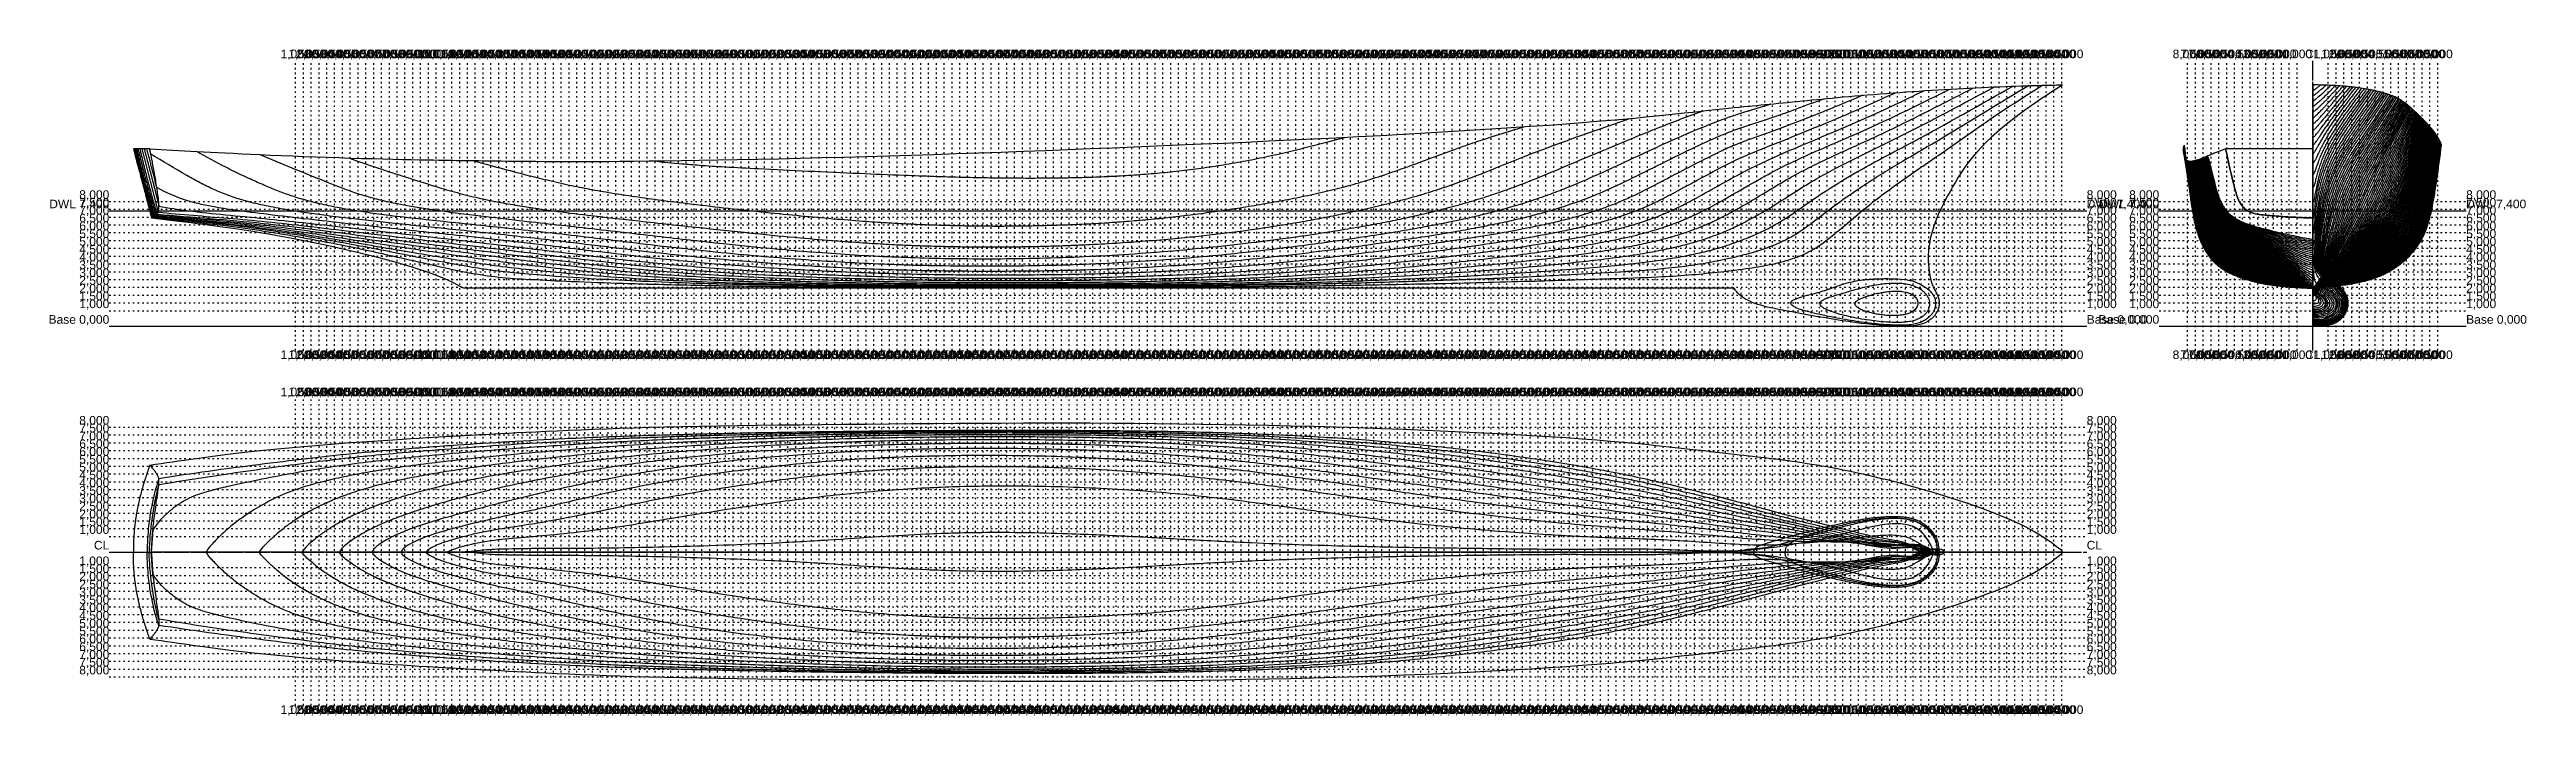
# Model space of a CAD drawing. Extents: x -15 to 144, y -25 to 18.
import ezdxf
from ezdxf.enums import TextEntityAlignment as Align

# ---------------------------------------------------------------- set-up
doc = ezdxf.new("R2010")
doc.units = 0
doc.linetypes.add('Dot_small', pattern=[0.2, 0, -0.2])
doc.linetypes.add('Iso_dash_dot', pattern=[2.02, 1.24, 0.39, 0, -0.39])
for name, color, linetype in [('bordas', 255, 'Continuous'), ('CL', 1, 'Iso_dash_dot'), ('Linha_d_agua', 150, 'Continuous'), ('Linhas_de_Grid', 254, 'Dot_small'), ('Linhas_de_referencia', 1, 'Continuous'), ('Longitudinais', 30, 'Continuous'), ('Secoes', 116, 'Continuous')]:
    doc.layers.add(name, color=color, linetype=linetype)
doc.styles.get("Standard").update_dxf_attribs({"font": 'arial.ttf'})

msp = doc.modelspace()

# ---------------------------------------------------------------- texts
at = {"layer": 'CL'}
msp.add_text('CL', height=0.55, dxfattribs=at).set_placement((130.059102, 17.011718), align=Align.BOTTOM_CENTER)
msp.add_text('CL', height=0.55, dxfattribs=at).set_placement((130.059102, 17.011718), align=Align.BOTTOM_CENTER)
msp.add_text('CL', height=0.55, dxfattribs=at).set_placement((130.059102, -1.54652), align=Align.TOP_CENTER)
msp.add_text('CL', height=0.55, dxfattribs=at).set_placement((130.059102, -1.54652), align=Align.TOP_CENTER)
msp.add_text('CL', height=0.55, dxfattribs=at).set_placement((-10.91692, -14.45978), align=Align.BOTTOM_RIGHT)
msp.add_text('CL', height=0.55, dxfattribs=at).set_placement((115.599323, -14.45978), align=Align.BOTTOM_LEFT)
at = {"layer": 'Linhas_de_Grid'}
for s, p in [('1,000', (1, 17.011718)), ('1,500', (1.5, 17.011718)), ('2,000', (2, 17.011718)), ('2,500', (2.5, 17.011718)), ('3,000', (3, 17.011718)), ('3,500', (3.5, 17.011718)), ('4,000', (4, 17.011718)), ('4,500', (4.5, 17.011718)), ('5,000', (5, 17.011718)), ('5,500', (5.5, 17.011718)), ('6,000', (6, 17.011718)), ('6,500', (6.5, 17.011718)), ('7,000', (7, 17.011718)), ('7,500', (7.5, 17.011718)), ('8,000', (8, 17.011718)), ('8,500', (8.5, 17.011718)), ('9,000', (9, 17.011718)), ('9,500', (9.5, 17.011718)), ('10,000', (10, 17.011718)), ('10,500', (10.5, 17.011718)), ('11,000', (11, 17.011718)), ('11,500', (11.5, 17.011718)), ('12,000', (12, 17.011718)), ('12,500', (12.5, 17.011718)), ('13,000', (13, 17.011718)), ('13,500', (13.5, 17.011718)), ('14,000', (14, 17.011718)), ('14,500', (14.5, 17.011718)), ('15,000', (15, 17.011718)), ('15,500', (15.5, 17.011718)), ('16,000', (16, 17.011718)), ('16,500', (16.5, 17.011718)), ('17,000', (17, 17.011718)), ('17,500', (17.5, 17.011718)), ('18,000', (18, 17.011718)), ('18,500', (18.5, 17.011718)), ('19,000', (19, 17.011718)), ('19,500', (19.5, 17.011718)), ('20,000', (20, 17.011718)), ('20,500', (20.5, 17.011718)), ('21,000', (21, 17.011718)), ('21,500', (21.5, 17.011718)), ('22,000', (22, 17.011718)), ('22,500', (22.5, 17.011718)), ('23,000', (23, 17.011718)), ('23,500', (23.5, 17.011718)), ('24,000', (24, 17.011718)), ('24,500', (24.5, 17.011718)), ('25,000', (25, 17.011718)), ('25,500', (25.5, 17.011718)), ('26,000', (26, 17.011718)), ('26,500', (26.5, 17.011718)), ('27,000', (27, 17.011718)), ('27,500', (27.5, 17.011718)), ('28,000', (28, 17.011718)), ('28,500', (28.5, 17.011718)), ('29,000', (29, 17.011718)), ('29,500', (29.5, 17.011718)), ('30,000', (30, 17.011718)), ('30,500', (30.5, 17.011718)), ('31,000', (31, 17.011718)), ('31,500', (31.5, 17.011718)), ('32,000', (32, 17.011718)), ('32,500', (32.5, 17.011718)), ('33,000', (33, 17.011718)), ('33,500', (33.5, 17.011718)), ('34,000', (34, 17.011718)), ('34,500', (34.5, 17.011718)), ('35,000', (35, 17.011718)), ('35,500', (35.5, 17.011718)), ('36,000', (36, 17.011718)), ('36,500', (36.5, 17.011718)), ('37,000', (37, 17.011718)), ('37,500', (37.5, 17.011718)), ('38,000', (38, 17.011718)), ('38,500', (38.5, 17.011718)), ('39,000', (39, 17.011718)), ('39,500', (39.5, 17.011718)), ('40,000', (40, 17.011718)), ('40,500', (40.5, 17.011718)), ('41,000', (41, 17.011718)), ('41,500', (41.5, 17.011718)), ('42,000', (42, 17.011718)), ('42,500', (42.5, 17.011718)), ('43,000', (43, 17.011718)), ('43,500', (43.5, 17.011718)), ('44,000', (44, 17.011718)), ('44,500', (44.5, 17.011718)), ('45,000', (45, 17.011718)), ('45,500', (45.5, 17.011718)), ('46,000', (46, 17.011718)), ('46,500', (46.5, 17.011718)), ('47,000', (47, 17.011718)), ('47,500', (47.5, 17.011718)), ('48,000', (48, 17.011718)), ('48,500', (48.5, 17.011718)), ('49,000', (49, 17.011718)), ('49,500', (49.5, 17.011718)), ('50,000', (50, 17.011718)), ('50,500', (50.5, 17.011718)), ('51,000', (51, 17.011718)), ('51,500', (51.5, 17.011718)), ('52,000', (52, 17.011718)), ('52,500', (52.5, 17.011718)), ('53,000', (53, 17.011718)), ('53,500', (53.5, 17.011718)), ('54,000', (54, 17.011718)), ('54,500', (54.5, 17.011718)), ('55,000', (55, 17.011718)), ('55,500', (55.5, 17.011718)), ('56,000', (56, 17.011718)), ('56,500', (56.5, 17.011718)), ('57,000', (57, 17.011718)), ('57,500', (57.5, 17.011718)), ('58,000', (58, 17.011718)), ('58,500', (58.5, 17.011718)), ('59,000', (59, 17.011718)), ('59,500', (59.5, 17.011718)), ('60,000', (60, 17.011718)), ('60,500', (60.5, 17.011718)), ('61,000', (61, 17.011718)), ('61,500', (61.5, 17.011718)), ('62,000', (62, 17.011718)), ('62,500', (62.5, 17.011718)), ('63,000', (63, 17.011718)), ('63,500', (63.5, 17.011718)), ('64,000', (64, 17.011718)), ('64,500', (64.5, 17.011718)), ('65,000', (65, 17.011718)), ('65,500', (65.5, 17.011718)), ('66,000', (66, 17.011718)), ('66,500', (66.5, 17.011718)), ('67,000', (67, 17.011718)), ('67,500', (67.5, 17.011718)), ('68,000', (68, 17.011718)), ('68,500', (68.5, 17.011718)), ('69,000', (69, 17.011718)), ('69,500', (69.5, 17.011718)), ('70,000', (70, 17.011718)), ('70,500', (70.5, 17.011718)), ('71,000', (71, 17.011718)), ('71,500', (71.5, 17.011718)), ('72,000', (72, 17.011718)), ('72,500', (72.5, 17.011718)), ('73,000', (73, 17.011718)), ('73,500', (73.5, 17.011718)), ('74,000', (74, 17.011718)), ('74,500', (74.5, 17.011718)), ('75,000', (75, 17.011718)), ('75,500', (75.5, 17.011718)), ('76,000', (76, 17.011718)), ('76,500', (76.5, 17.011718)), ('77,000', (77, 17.011718)), ('77,500', (77.5, 17.011718)), ('78,000', (78, 17.011718)), ('78,500', (78.5, 17.011718)), ('79,000', (79, 17.011718)), ('79,500', (79.5, 17.011718)), ('80,000', (80, 17.011718)), ('80,500', (80.5, 17.011718)), ('81,000', (81, 17.011718)), ('81,500', (81.5, 17.011718)), ('82,000', (82, 17.011718)), ('82,500', (82.5, 17.011718)), ('83,000', (83, 17.011718)), ('83,500', (83.5, 17.011718)), ('84,000', (84, 17.011718)), ('84,500', (84.5, 17.011718)), ('85,000', (85, 17.011718)), ('85,500', (85.5, 17.011718)), ('86,000', (86, 17.011718)), ('86,500', (86.5, 17.011718)), ('87,000', (87, 17.011718)), ('87,500', (87.5, 17.011718)), ('88,000', (88, 17.011718)), ('88,500', (88.5, 17.011718)), ('89,000', (89, 17.011718)), ('89,500', (89.5, 17.011718)), ('90,000', (90, 17.011718)), ('90,500', (90.5, 17.011718)), ('91,000', (91, 17.011718)), ('91,500', (91.5, 17.011718)), ('92,000', (92, 17.011718)), ('92,500', (92.5, 17.011718)), ('93,000', (93, 17.011718)), ('93,500', (93.5, 17.011718)), ('94,000', (94, 17.011718)), ('94,500', (94.5, 17.011718)), ('95,000', (95, 17.011718)), ('95,500', (95.5, 17.011718)), ('96,000', (96, 17.011718)), ('96,500', (96.5, 17.011718)), ('97,000', (97, 17.011718)), ('97,500', (97.5, 17.011718)), ('98,000', (98, 17.011718)), ('98,500', (98.5, 17.011718)), ('99,000', (99, 17.011718)), ('99,500', (99.5, 17.011718)), ('100,000', (100, 17.011718)), ('100,500', (100.5, 17.011718)), ('101,000', (101, 17.011718)), ('101,500', (101.5, 17.011718)), ('102,000', (102, 17.011718)), ('102,500', (102.5, 17.011718)), ('103,000', (103, 17.011718)), ('103,500', (103.5, 17.011718)), ('104,000', (104, 17.011718)), ('104,500', (104.5, 17.011718)), ('105,000', (105, 17.011718)), ('105,500', (105.5, 17.011718)), ('106,000', (106, 17.011718)), ('106,500', (106.5, 17.011718)), ('107,000', (107, 17.011718)), ('107,500', (107.5, 17.011718)), ('108,000', (108, 17.011718)), ('108,500', (108.5, 17.011718)), ('109,000', (109, 17.011718)), ('109,500', (109.5, 17.011718)), ('110,000', (110, 17.011718)), ('110,500', (110.5, 17.011718)), ('111,000', (111, 17.011718)), ('111,500', (111.5, 17.011718)), ('112,000', (112, 17.011718)), ('112,500', (112.5, 17.011718)), ('113,000', (113, 17.011718)), ('113,500', (113.5, 17.011718)), ('114,000', (114, 17.011718)), ('8,000', (122.059102, 17.011718)), ('8,000', (122.059102, 17.011718)), ('7,500', (122.559102, 17.011718)), ('7,500', (122.559102, 17.011718)), ('7,000', (123.059102, 17.011718)), ('7,000', (123.059102, 17.011718)), ('6,500', (123.559102, 17.011718)), ('6,500', (123.559102, 17.011718)), ('6,000', (124.059102, 17.011718)), ('6,000', (124.059102, 17.011718)), ('5,500', (124.559102, 17.011718)), ('5,500', (124.559102, 17.011718)), ('5,000', (125.059102, 17.011718)), ('5,000', (125.059102, 17.011718)), ('4,500', (125.559102, 17.011718)), ('4,500', (125.559102, 17.011718)), ('4,000', (126.059102, 17.011718)), ('4,000', (126.059102, 17.011718)), ('3,500', (126.559102, 17.011718)), ('3,500', (126.559102, 17.011718)), ('3,000', (127.059102, 17.011718)), ('3,000', (127.059102, 17.011718)), ('2,500', (127.559102, 17.011718)), ('2,500', (127.559102, 17.011718)), ('2,000', (128.059102, 17.011718)), ('2,000', (128.059102, 17.011718)), ('1,500', (128.559102, 17.011718)), ('1,500', (128.559102, 17.011718)), ('1,000', (129.059102, 17.011718)), ('1,000', (129.059102, 17.011718)), ('1,000', (131.059102, 17.011718)), ('1,000', (131.059102, 17.011718)), ('1,500', (131.559102, 17.011718)), ('1,500', (131.559102, 17.011718)), ('2,000', (132.059102, 17.011718)), ('2,000', (132.059102, 17.011718)), ('2,500', (132.559102, 17.011718)), ('2,500', (132.559102, 17.011718)), ('3,000', (133.059102, 17.011718)), ('3,000', (133.059102, 17.011718)), ('3,500', (133.559102, 17.011718)), ('3,500', (133.559102, 17.011718)), ('4,000', (134.059102, 17.011718)), ('4,000', (134.059102, 17.011718)), ('4,500', (134.559102, 17.011718)), ('4,500', (134.559102, 17.011718)), ('5,000', (135.059102, 17.011718)), ('5,000', (135.059102, 17.011718)), ('5,500', (135.559102, 17.011718)), ('5,500', (135.559102, 17.011718)), ('6,000', (136.059102, 17.011718)), ('6,000', (136.059102, 17.011718)), ('6,500', (136.559102, 17.011718)), ('6,500', (136.559102, 17.011718)), ('7,000', (137.059102, 17.011718)), ('7,000', (137.059102, 17.011718)), ('7,500', (137.559102, 17.011718)), ('7,500', (137.559102, 17.011718)), ('8,000', (138.059102, 17.011718)), ('8,000', (138.059102, 17.011718)), ('1,000', (1, -4.63956)), ('1,500', (1.5, -4.63956)), ('2,000', (2, -4.63956)), ('2,500', (2.5, -4.63956)), ('3,000', (3, -4.63956)), ('3,500', (3.5, -4.63956)), ('4,000', (4, -4.63956)), ('4,500', (4.5, -4.63956)), ('5,000', (5, -4.63956)), ('5,500', (5.5, -4.63956)), ('6,000', (6, -4.63956)), ('6,500', (6.5, -4.63956)), ('7,000', (7, -4.63956)), ('7,500', (7.5, -4.63956)), ('8,000', (8, -4.63956)), ('8,500', (8.5, -4.63956)), ('9,000', (9, -4.63956)), ('9,500', (9.5, -4.63956)), ('10,000', (10, -4.63956)), ('10,500', (10.5, -4.63956)), ('11,000', (11, -4.63956)), ('11,500', (11.5, -4.63956)), ('12,000', (12, -4.63956)), ('12,500', (12.5, -4.63956)), ('13,000', (13, -4.63956)), ('13,500', (13.5, -4.63956)), ('14,000', (14, -4.63956)), ('14,500', (14.5, -4.63956)), ('15,000', (15, -4.63956)), ('15,500', (15.5, -4.63956)), ('16,000', (16, -4.63956)), ('16,500', (16.5, -4.63956)), ('17,000', (17, -4.63956)), ('17,500', (17.5, -4.63956)), ('18,000', (18, -4.63956)), ('18,500', (18.5, -4.63956)), ('19,000', (19, -4.63956)), ('19,500', (19.5, -4.63956)), ('20,000', (20, -4.63956)), ('20,500', (20.5, -4.63956)), ('21,000', (21, -4.63956)), ('21,500', (21.5, -4.63956)), ('22,000', (22, -4.63956)), ('22,500', (22.5, -4.63956)), ('23,000', (23, -4.63956)), ('23,500', (23.5, -4.63956)), ('24,000', (24, -4.63956)), ('24,500', (24.5, -4.63956)), ('25,000', (25, -4.63956)), ('25,500', (25.5, -4.63956)), ('26,000', (26, -4.63956)), ('26,500', (26.5, -4.63956)), ('27,000', (27, -4.63956)), ('27,500', (27.5, -4.63956)), ('28,000', (28, -4.63956)), ('28,500', (28.5, -4.63956)), ('29,000', (29, -4.63956)), ('29,500', (29.5, -4.63956)), ('30,000', (30, -4.63956)), ('30,500', (30.5, -4.63956)), ('31,000', (31, -4.63956)), ('31,500', (31.5, -4.63956)), ('32,000', (32, -4.63956)), ('32,500', (32.5, -4.63956)), ('33,000', (33, -4.63956)), ('33,500', (33.5, -4.63956)), ('34,000', (34, -4.63956)), ('34,500', (34.5, -4.63956)), ('35,000', (35, -4.63956)), ('35,500', (35.5, -4.63956)), ('36,000', (36, -4.63956)), ('36,500', (36.5, -4.63956)), ('37,000', (37, -4.63956)), ('37,500', (37.5, -4.63956)), ('38,000', (38, -4.63956)), ('38,500', (38.5, -4.63956)), ('39,000', (39, -4.63956)), ('39,500', (39.5, -4.63956)), ('40,000', (40, -4.63956)), ('40,500', (40.5, -4.63956)), ('41,000', (41, -4.63956)), ('41,500', (41.5, -4.63956)), ('42,000', (42, -4.63956)), ('42,500', (42.5, -4.63956)), ('43,000', (43, -4.63956)), ('43,500', (43.5, -4.63956)), ('44,000', (44, -4.63956)), ('44,500', (44.5, -4.63956)), ('45,000', (45, -4.63956)), ('45,500', (45.5, -4.63956)), ('46,000', (46, -4.63956)), ('46,500', (46.5, -4.63956)), ('47,000', (47, -4.63956)), ('47,500', (47.5, -4.63956)), ('48,000', (48, -4.63956)), ('48,500', (48.5, -4.63956)), ('49,000', (49, -4.63956)), ('49,500', (49.5, -4.63956)), ('50,000', (50, -4.63956)), ('50,500', (50.5, -4.63956)), ('51,000', (51, -4.63956)), ('51,500', (51.5, -4.63956)), ('52,000', (52, -4.63956)), ('52,500', (52.5, -4.63956)), ('53,000', (53, -4.63956)), ('53,500', (53.5, -4.63956)), ('54,000', (54, -4.63956)), ('54,500', (54.5, -4.63956)), ('55,000', (55, -4.63956)), ('55,500', (55.5, -4.63956)), ('56,000', (56, -4.63956)), ('56,500', (56.5, -4.63956)), ('57,000', (57, -4.63956)), ('57,500', (57.5, -4.63956)), ('58,000', (58, -4.63956)), ('58,500', (58.5, -4.63956)), ('59,000', (59, -4.63956)), ('59,500', (59.5, -4.63956)), ('60,000', (60, -4.63956)), ('60,500', (60.5, -4.63956)), ('61,000', (61, -4.63956)), ('61,500', (61.5, -4.63956)), ('62,000', (62, -4.63956)), ('62,500', (62.5, -4.63956)), ('63,000', (63, -4.63956)), ('63,500', (63.5, -4.63956)), ('64,000', (64, -4.63956)), ('64,500', (64.5, -4.63956)), ('65,000', (65, -4.63956)), ('65,500', (65.5, -4.63956)), ('66,000', (66, -4.63956)), ('66,500', (66.5, -4.63956)), ('67,000', (67, -4.63956)), ('67,500', (67.5, -4.63956)), ('68,000', (68, -4.63956)), ('68,500', (68.5, -4.63956)), ('69,000', (69, -4.63956)), ('69,500', (69.5, -4.63956)), ('70,000', (70, -4.63956)), ('70,500', (70.5, -4.63956)), ('71,000', (71, -4.63956)), ('71,500', (71.5, -4.63956)), ('72,000', (72, -4.63956)), ('72,500', (72.5, -4.63956)), ('73,000', (73, -4.63956)), ('73,500', (73.5, -4.63956)), ('74,000', (74, -4.63956)), ('74,500', (74.5, -4.63956)), ('75,000', (75, -4.63956)), ('75,500', (75.5, -4.63956)), ('76,000', (76, -4.63956)), ('76,500', (76.5, -4.63956)), ('77,000', (77, -4.63956)), ('77,500', (77.5, -4.63956)), ('78,000', (78, -4.63956)), ('78,500', (78.5, -4.63956)), ('79,000', (79, -4.63956)), ('79,500', (79.5, -4.63956)), ('80,000', (80, -4.63956)), ('80,500', (80.5, -4.63956)), ('81,000', (81, -4.63956)), ('81,500', (81.5, -4.63956)), ('82,000', (82, -4.63956)), ('82,500', (82.5, -4.63956)), ('83,000', (83, -4.63956)), ('83,500', (83.5, -4.63956)), ('84,000', (84, -4.63956)), ('84,500', (84.5, -4.63956)), ('85,000', (85, -4.63956)), ('85,500', (85.5, -4.63956)), ('86,000', (86, -4.63956)), ('86,500', (86.5, -4.63956)), ('87,000', (87, -4.63956)), ('87,500', (87.5, -4.63956)), ('88,000', (88, -4.63956)), ('88,500', (88.5, -4.63956)), ('89,000', (89, -4.63956)), ('89,500', (89.5, -4.63956)), ('90,000', (90, -4.63956)), ('90,500', (90.5, -4.63956)), ('91,000', (91, -4.63956)), ('91,500', (91.5, -4.63956)), ('92,000', (92, -4.63956)), ('92,500', (92.5, -4.63956)), ('93,000', (93, -4.63956)), ('93,500', (93.5, -4.63956)), ('94,000', (94, -4.63956)), ('94,500', (94.5, -4.63956)), ('95,000', (95, -4.63956)), ('95,500', (95.5, -4.63956)), ('96,000', (96, -4.63956)), ('96,500', (96.5, -4.63956)), ('97,000', (97, -4.63956)), ('97,500', (97.5, -4.63956)), ('98,000', (98, -4.63956)), ('98,500', (98.5, -4.63956)), ('99,000', (99, -4.63956)), ('99,500', (99.5, -4.63956)), ('100,000', (100, -4.63956)), ('100,500', (100.5, -4.63956)), ('101,000', (101, -4.63956)), ('101,500', (101.5, -4.63956)), ('102,000', (102, -4.63956)), ('102,500', (102.5, -4.63956)), ('103,000', (103, -4.63956)), ('103,500', (103.5, -4.63956)), ('104,000', (104, -4.63956)), ('104,500', (104.5, -4.63956)), ('105,000', (105, -4.63956)), ('105,500', (105.5, -4.63956)), ('106,000', (106, -4.63956)), ('106,500', (106.5, -4.63956)), ('107,000', (107, -4.63956)), ('107,500', (107.5, -4.63956)), ('108,000', (108, -4.63956)), ('108,500', (108.5, -4.63956)), ('109,000', (109, -4.63956)), ('109,500', (109.5, -4.63956)), ('110,000', (110, -4.63956)), ('110,500', (110.5, -4.63956)), ('111,000', (111, -4.63956)), ('111,500', (111.5, -4.63956)), ('112,000', (112, -4.63956)), ('112,500', (112.5, -4.63956)), ('113,000', (113, -4.63956)), ('113,500', (113.5, -4.63956)), ('114,000', (114, -4.63956))]:
    msp.add_text(s, height=0.55, dxfattribs=at).set_placement(p, align=Align.BOTTOM_CENTER)
for s, p in [('8,000', (-10.91692, 8)), ('7,500', (-10.91692, 7.5)), ('8,000', (120.238882, 8)), ('8,000', (120.238882, 8)), ('7,500', (120.238882, 7.5)), ('7,500', (120.238882, 7.5)), ('6,500', (-10.91692, 6.5)), ('6,000', (-10.91692, 6)), ('7,000', (-10.91692, 7)), ('6,500', (120.238882, 6.5)), ('6,500', (120.238882, 6.5)), ('6,000', (120.238882, 6)), ('6,000', (120.238882, 6)), ('7,000', (120.238882, 7)), ('7,000', (120.238882, 7)), ('4,500', (-10.91692, 4.5)), ('5,500', (-10.91692, 5.5)), ('5,000', (-10.91692, 5)), ('4,500', (120.238882, 4.5)), ('4,500', (120.238882, 4.5)), ('5,500', (120.238882, 5.5)), ('5,500', (120.238882, 5.5)), ('5,000', (120.238882, 5)), ('5,000', (120.238882, 5)), ('4,000', (-10.91692, 4)), ('3,500', (-10.91692, 3.5)), ('3,000', (-10.91692, 3)), ('2,500', (-10.91692, 2.5)), ('4,000', (120.238882, 4)), ('4,000', (120.238882, 4)), ('3,500', (120.238882, 3.5)), ('3,500', (120.238882, 3.5)), ('3,000', (120.238882, 3)), ('3,000', (120.238882, 3)), ('2,500', (120.238882, 2.5)), ('2,500', (120.238882, 2.5)), ('2,000', (-10.91692, 2)), ('1,500', (-10.91692, 1.5)), ('1,000', (-10.91692, 1)), ('2,000', (120.238882, 2)), ('2,000', (120.238882, 2)), ('1,500', (120.238882, 1.5)), ('1,500', (120.238882, 1.5)), ('1,000', (120.238882, 1)), ('1,000', (120.238882, 1)), ('8,000', (-10.91692, -6.45978)), ('7,500', (-10.91692, -6.95978)), ('6,500', (-10.91692, -7.95978)), ('6,000', (-10.91692, -8.45978)), ('7,000', (-10.91692, -7.45978)), ('4,500', (-10.91692, -9.95978)), ('5,500', (-10.91692, -8.95978)), ('5,000', (-10.91692, -9.45978)), ('4,000', (-10.91692, -10.45978)), ('3,500', (-10.91692, -10.95978)), ('3,000', (-10.91692, -11.45978)), ('2,500', (-10.91692, -11.95978)), ('2,000', (-10.91692, -12.45978)), ('1,500', (-10.91692, -12.95978)), ('1,000', (-10.91692, -13.45978)), ('2,000', (-10.91692, -16.45978)), ('1,000', (-10.91692, -15.45978)), ('1,500', (-10.91692, -15.95978)), ('3,000', (-10.91692, -17.45978)), ('3,500', (-10.91692, -17.95978)), ('2,500', (-10.91692, -16.95978)), ('4,000', (-10.91692, -18.45978)), ('4,500', (-10.91692, -18.95978)), ('5,000', (-10.91692, -19.45978)), ('5,500', (-10.91692, -19.95978)), ('6,000', (-10.91692, -20.45978)), ('6,500', (-10.91692, -20.95978)), ('8,000', (-10.91692, -22.45978)), ('7,000', (-10.91692, -21.45978)), ('7,500', (-10.91692, -21.95978))]:
    msp.add_text(s, height=0.55, dxfattribs=at).set_placement(p, align=Align.BOTTOM_RIGHT)
for s, p in [('8,000', (115.599323, 8)), ('7,500', (115.599323, 7.5)), ('8,000', (139.879323, 8)), ('8,000', (139.879323, 8)), ('7,500', (139.879323, 7.5)), ('7,500', (139.879323, 7.5)), ('6,500', (115.599323, 6.5)), ('6,000', (115.599323, 6)), ('7,000', (115.599323, 7)), ('6,500', (139.879323, 6.5)), ('6,500', (139.879323, 6.5)), ('6,000', (139.879323, 6)), ('6,000', (139.879323, 6)), ('7,000', (139.879323, 7)), ('7,000', (139.879323, 7)), ('4,500', (115.599323, 4.5)), ('5,500', (115.599323, 5.5)), ('5,000', (115.599323, 5)), ('4,500', (139.879323, 4.5)), ('4,500', (139.879323, 4.5)), ('5,500', (139.879323, 5.5)), ('5,500', (139.879323, 5.5)), ('5,000', (139.879323, 5)), ('5,000', (139.879323, 5)), ('4,000', (115.599323, 4)), ('3,500', (115.599323, 3.5)), ('3,000', (115.599323, 3)), ('2,500', (115.599323, 2.5)), ('4,000', (139.879323, 4)), ('4,000', (139.879323, 4)), ('3,500', (139.879323, 3.5)), ('3,500', (139.879323, 3.5)), ('3,000', (139.879323, 3)), ('3,000', (139.879323, 3)), ('2,500', (139.879323, 2.5)), ('2,500', (139.879323, 2.5)), ('2,000', (115.599323, 2)), ('1,500', (115.599323, 1.5)), ('1,000', (115.599323, 1)), ('2,000', (139.879323, 2)), ('2,000', (139.879323, 2)), ('1,500', (139.879323, 1.5)), ('1,500', (139.879323, 1.5)), ('1,000', (139.879323, 1)), ('1,000', (139.879323, 1)), ('8,000', (115.599323, -6.45978)), ('7,500', (115.599323, -6.95978)), ('6,500', (115.599323, -7.95978)), ('6,000', (115.599323, -8.45978)), ('7,000', (115.599323, -7.45978)), ('4,500', (115.599323, -9.95978)), ('5,500', (115.599323, -8.95978)), ('5,000', (115.599323, -9.45978)), ('4,000', (115.599323, -10.45978)), ('3,500', (115.599323, -10.95978)), ('3,000', (115.599323, -11.45978)), ('2,500', (115.599323, -11.95978)), ('2,000', (115.599323, -12.45978)), ('1,500', (115.599323, -12.95978)), ('1,000', (115.599323, -13.45978)), ('2,000', (115.599323, -16.45978)), ('1,000', (115.599323, -15.45978)), ('1,500', (115.599323, -15.95978)), ('3,000', (115.599323, -17.45978)), ('3,500', (115.599323, -17.95978)), ('2,500', (115.599323, -16.95978)), ('4,000', (115.599323, -18.45978)), ('4,500', (115.599323, -18.95978)), ('5,000', (115.599323, -19.45978)), ('5,500', (115.599323, -19.95978)), ('6,000', (115.599323, -20.45978)), ('6,500', (115.599323, -20.95978)), ('8,000', (115.599323, -22.45978)), ('7,000', (115.599323, -21.45978)), ('7,500', (115.599323, -21.95978))]:
    msp.add_text(s, height=0.55, dxfattribs=at).set_placement(p, align=Align.BOTTOM_LEFT)
for s, p in [('1,000', (1, -1.54652)), ('1,500', (1.5, -1.54652)), ('2,000', (2, -1.54652)), ('2,500', (2.5, -1.54652)), ('3,000', (3, -1.54652)), ('3,500', (3.5, -1.54652)), ('4,000', (4, -1.54652)), ('4,500', (4.5, -1.54652)), ('5,000', (5, -1.54652)), ('5,500', (5.5, -1.54652)), ('6,000', (6, -1.54652)), ('6,500', (6.5, -1.54652)), ('7,000', (7, -1.54652)), ('7,500', (7.5, -1.54652)), ('8,000', (8, -1.54652)), ('8,500', (8.5, -1.54652)), ('9,000', (9, -1.54652)), ('9,500', (9.5, -1.54652)), ('10,000', (10, -1.54652)), ('10,500', (10.5, -1.54652)), ('11,000', (11, -1.54652)), ('11,500', (11.5, -1.54652)), ('12,000', (12, -1.54652)), ('12,500', (12.5, -1.54652)), ('13,000', (13, -1.54652)), ('13,500', (13.5, -1.54652)), ('14,000', (14, -1.54652)), ('14,500', (14.5, -1.54652)), ('15,000', (15, -1.54652)), ('15,500', (15.5, -1.54652)), ('16,000', (16, -1.54652)), ('16,500', (16.5, -1.54652)), ('17,000', (17, -1.54652)), ('17,500', (17.5, -1.54652)), ('18,000', (18, -1.54652)), ('18,500', (18.5, -1.54652)), ('19,000', (19, -1.54652)), ('19,500', (19.5, -1.54652)), ('20,000', (20, -1.54652)), ('20,500', (20.5, -1.54652)), ('21,000', (21, -1.54652)), ('21,500', (21.5, -1.54652)), ('22,000', (22, -1.54652)), ('22,500', (22.5, -1.54652)), ('23,000', (23, -1.54652)), ('23,500', (23.5, -1.54652)), ('24,000', (24, -1.54652)), ('24,500', (24.5, -1.54652)), ('25,000', (25, -1.54652)), ('25,500', (25.5, -1.54652)), ('26,000', (26, -1.54652)), ('26,500', (26.5, -1.54652)), ('27,000', (27, -1.54652)), ('27,500', (27.5, -1.54652)), ('28,000', (28, -1.54652)), ('28,500', (28.5, -1.54652)), ('29,000', (29, -1.54652)), ('29,500', (29.5, -1.54652)), ('30,000', (30, -1.54652)), ('30,500', (30.5, -1.54652)), ('31,000', (31, -1.54652)), ('31,500', (31.5, -1.54652)), ('32,000', (32, -1.54652)), ('32,500', (32.5, -1.54652)), ('33,000', (33, -1.54652)), ('33,500', (33.5, -1.54652)), ('34,000', (34, -1.54652)), ('34,500', (34.5, -1.54652)), ('35,000', (35, -1.54652)), ('35,500', (35.5, -1.54652)), ('36,000', (36, -1.54652)), ('36,500', (36.5, -1.54652)), ('37,000', (37, -1.54652)), ('37,500', (37.5, -1.54652)), ('38,000', (38, -1.54652)), ('38,500', (38.5, -1.54652)), ('39,000', (39, -1.54652)), ('39,500', (39.5, -1.54652)), ('40,000', (40, -1.54652)), ('40,500', (40.5, -1.54652)), ('41,000', (41, -1.54652)), ('41,500', (41.5, -1.54652)), ('42,000', (42, -1.54652)), ('42,500', (42.5, -1.54652)), ('43,000', (43, -1.54652)), ('43,500', (43.5, -1.54652)), ('44,000', (44, -1.54652)), ('44,500', (44.5, -1.54652)), ('45,000', (45, -1.54652)), ('45,500', (45.5, -1.54652)), ('46,000', (46, -1.54652)), ('46,500', (46.5, -1.54652)), ('47,000', (47, -1.54652)), ('47,500', (47.5, -1.54652)), ('48,000', (48, -1.54652)), ('48,500', (48.5, -1.54652)), ('49,000', (49, -1.54652)), ('49,500', (49.5, -1.54652)), ('50,000', (50, -1.54652)), ('50,500', (50.5, -1.54652)), ('51,000', (51, -1.54652)), ('51,500', (51.5, -1.54652)), ('52,000', (52, -1.54652)), ('52,500', (52.5, -1.54652)), ('53,000', (53, -1.54652)), ('53,500', (53.5, -1.54652)), ('54,000', (54, -1.54652)), ('54,500', (54.5, -1.54652)), ('55,000', (55, -1.54652)), ('55,500', (55.5, -1.54652)), ('56,000', (56, -1.54652)), ('56,500', (56.5, -1.54652)), ('57,000', (57, -1.54652)), ('57,500', (57.5, -1.54652)), ('58,000', (58, -1.54652)), ('58,500', (58.5, -1.54652)), ('59,000', (59, -1.54652)), ('59,500', (59.5, -1.54652)), ('60,000', (60, -1.54652)), ('60,500', (60.5, -1.54652)), ('61,000', (61, -1.54652)), ('61,500', (61.5, -1.54652)), ('62,000', (62, -1.54652)), ('62,500', (62.5, -1.54652)), ('63,000', (63, -1.54652)), ('63,500', (63.5, -1.54652)), ('64,000', (64, -1.54652)), ('64,500', (64.5, -1.54652)), ('65,000', (65, -1.54652)), ('65,500', (65.5, -1.54652)), ('66,000', (66, -1.54652)), ('66,500', (66.5, -1.54652)), ('67,000', (67, -1.54652)), ('67,500', (67.5, -1.54652)), ('68,000', (68, -1.54652)), ('68,500', (68.5, -1.54652)), ('69,000', (69, -1.54652)), ('69,500', (69.5, -1.54652)), ('70,000', (70, -1.54652)), ('70,500', (70.5, -1.54652)), ('71,000', (71, -1.54652)), ('71,500', (71.5, -1.54652)), ('72,000', (72, -1.54652)), ('72,500', (72.5, -1.54652)), ('73,000', (73, -1.54652)), ('73,500', (73.5, -1.54652)), ('74,000', (74, -1.54652)), ('74,500', (74.5, -1.54652)), ('75,000', (75, -1.54652)), ('75,500', (75.5, -1.54652)), ('76,000', (76, -1.54652)), ('76,500', (76.5, -1.54652)), ('77,000', (77, -1.54652)), ('77,500', (77.5, -1.54652)), ('78,000', (78, -1.54652)), ('78,500', (78.5, -1.54652)), ('79,000', (79, -1.54652)), ('79,500', (79.5, -1.54652)), ('80,000', (80, -1.54652)), ('80,500', (80.5, -1.54652)), ('81,000', (81, -1.54652)), ('81,500', (81.5, -1.54652)), ('82,000', (82, -1.54652)), ('82,500', (82.5, -1.54652)), ('83,000', (83, -1.54652)), ('83,500', (83.5, -1.54652)), ('84,000', (84, -1.54652)), ('84,500', (84.5, -1.54652)), ('85,000', (85, -1.54652)), ('85,500', (85.5, -1.54652)), ('86,000', (86, -1.54652)), ('86,500', (86.5, -1.54652)), ('87,000', (87, -1.54652)), ('87,500', (87.5, -1.54652)), ('88,000', (88, -1.54652)), ('88,500', (88.5, -1.54652)), ('89,000', (89, -1.54652)), ('89,500', (89.5, -1.54652)), ('90,000', (90, -1.54652)), ('90,500', (90.5, -1.54652)), ('91,000', (91, -1.54652)), ('91,500', (91.5, -1.54652)), ('92,000', (92, -1.54652)), ('92,500', (92.5, -1.54652)), ('93,000', (93, -1.54652)), ('93,500', (93.5, -1.54652)), ('94,000', (94, -1.54652)), ('94,500', (94.5, -1.54652)), ('95,000', (95, -1.54652)), ('95,500', (95.5, -1.54652)), ('96,000', (96, -1.54652)), ('96,500', (96.5, -1.54652)), ('97,000', (97, -1.54652)), ('97,500', (97.5, -1.54652)), ('98,000', (98, -1.54652)), ('98,500', (98.5, -1.54652)), ('99,000', (99, -1.54652)), ('99,500', (99.5, -1.54652)), ('100,000', (100, -1.54652)), ('100,500', (100.5, -1.54652)), ('101,000', (101, -1.54652)), ('101,500', (101.5, -1.54652)), ('102,000', (102, -1.54652)), ('102,500', (102.5, -1.54652)), ('103,000', (103, -1.54652)), ('103,500', (103.5, -1.54652)), ('104,000', (104, -1.54652)), ('104,500', (104.5, -1.54652)), ('105,000', (105, -1.54652)), ('105,500', (105.5, -1.54652)), ('106,000', (106, -1.54652)), ('106,500', (106.5, -1.54652)), ('107,000', (107, -1.54652)), ('107,500', (107.5, -1.54652)), ('108,000', (108, -1.54652)), ('108,500', (108.5, -1.54652)), ('109,000', (109, -1.54652)), ('109,500', (109.5, -1.54652)), ('110,000', (110, -1.54652)), ('110,500', (110.5, -1.54652)), ('111,000', (111, -1.54652)), ('111,500', (111.5, -1.54652)), ('112,000', (112, -1.54652)), ('112,500', (112.5, -1.54652)), ('113,000', (113, -1.54652)), ('113,500', (113.5, -1.54652)), ('114,000', (114, -1.54652)), ('8,000', (122.059102, -1.54652)), ('8,000', (122.059102, -1.54652)), ('7,500', (122.559102, -1.54652)), ('7,500', (122.559102, -1.54652)), ('7,000', (123.059102, -1.54652)), ('7,000', (123.059102, -1.54652)), ('6,500', (123.559102, -1.54652)), ('6,500', (123.559102, -1.54652)), ('6,000', (124.059102, -1.54652)), ('6,000', (124.059102, -1.54652)), ('5,500', (124.559102, -1.54652)), ('5,500', (124.559102, -1.54652)), ('5,000', (125.059102, -1.54652)), ('5,000', (125.059102, -1.54652)), ('4,500', (125.559102, -1.54652)), ('4,500', (125.559102, -1.54652)), ('4,000', (126.059102, -1.54652)), ('4,000', (126.059102, -1.54652)), ('3,500', (126.559102, -1.54652)), ('3,500', (126.559102, -1.54652)), ('3,000', (127.059102, -1.54652)), ('3,000', (127.059102, -1.54652)), ('2,500', (127.559102, -1.54652)), ('2,500', (127.559102, -1.54652)), ('2,000', (128.059102, -1.54652)), ('2,000', (128.059102, -1.54652)), ('1,500', (128.559102, -1.54652)), ('1,500', (128.559102, -1.54652)), ('1,000', (129.059102, -1.54652)), ('1,000', (129.059102, -1.54652)), ('1,000', (131.059102, -1.54652)), ('1,000', (131.059102, -1.54652)), ('1,500', (131.559102, -1.54652)), ('1,500', (131.559102, -1.54652)), ('2,000', (132.059102, -1.54652)), ('2,000', (132.059102, -1.54652)), ('2,500', (132.559102, -1.54652)), ('2,500', (132.559102, -1.54652)), ('3,000', (133.059102, -1.54652)), ('3,000', (133.059102, -1.54652)), ('3,500', (133.559102, -1.54652)), ('3,500', (133.559102, -1.54652)), ('4,000', (134.059102, -1.54652)), ('4,000', (134.059102, -1.54652)), ('4,500', (134.559102, -1.54652)), ('4,500', (134.559102, -1.54652)), ('5,000', (135.059102, -1.54652)), ('5,000', (135.059102, -1.54652)), ('5,500', (135.559102, -1.54652)), ('5,500', (135.559102, -1.54652)), ('6,000', (136.059102, -1.54652)), ('6,000', (136.059102, -1.54652)), ('6,500', (136.559102, -1.54652)), ('6,500', (136.559102, -1.54652)), ('7,000', (137.059102, -1.54652)), ('7,000', (137.059102, -1.54652)), ('7,500', (137.559102, -1.54652)), ('7,500', (137.559102, -1.54652)), ('8,000', (138.059102, -1.54652)), ('8,000', (138.059102, -1.54652)), ('1,000', (1, -24.28)), ('1,500', (1.5, -24.28)), ('2,000', (2, -24.28)), ('2,500', (2.5, -24.28)), ('3,000', (3, -24.28)), ('3,500', (3.5, -24.28)), ('4,000', (4, -24.28)), ('4,500', (4.5, -24.28)), ('5,000', (5, -24.28)), ('5,500', (5.5, -24.28)), ('6,000', (6, -24.28)), ('6,500', (6.5, -24.28)), ('7,000', (7, -24.28)), ('7,500', (7.5, -24.28)), ('8,000', (8, -24.28)), ('8,500', (8.5, -24.28)), ('9,000', (9, -24.28)), ('9,500', (9.5, -24.28)), ('10,000', (10, -24.28)), ('10,500', (10.5, -24.28)), ('11,000', (11, -24.28)), ('11,500', (11.5, -24.28)), ('12,000', (12, -24.28)), ('12,500', (12.5, -24.28)), ('13,000', (13, -24.28)), ('13,500', (13.5, -24.28)), ('14,000', (14, -24.28)), ('14,500', (14.5, -24.28)), ('15,000', (15, -24.28)), ('15,500', (15.5, -24.28)), ('16,000', (16, -24.28)), ('16,500', (16.5, -24.28)), ('17,000', (17, -24.28)), ('17,500', (17.5, -24.28)), ('18,000', (18, -24.28)), ('18,500', (18.5, -24.28)), ('19,000', (19, -24.28)), ('19,500', (19.5, -24.28)), ('20,000', (20, -24.28)), ('20,500', (20.5, -24.28)), ('21,000', (21, -24.28)), ('21,500', (21.5, -24.28)), ('22,000', (22, -24.28)), ('22,500', (22.5, -24.28)), ('23,000', (23, -24.28)), ('23,500', (23.5, -24.28)), ('24,000', (24, -24.28)), ('24,500', (24.5, -24.28)), ('25,000', (25, -24.28)), ('25,500', (25.5, -24.28)), ('26,000', (26, -24.28)), ('26,500', (26.5, -24.28)), ('27,000', (27, -24.28)), ('27,500', (27.5, -24.28)), ('28,000', (28, -24.28)), ('28,500', (28.5, -24.28)), ('29,000', (29, -24.28)), ('29,500', (29.5, -24.28)), ('30,000', (30, -24.28)), ('30,500', (30.5, -24.28)), ('31,000', (31, -24.28)), ('31,500', (31.5, -24.28)), ('32,000', (32, -24.28)), ('32,500', (32.5, -24.28)), ('33,000', (33, -24.28)), ('33,500', (33.5, -24.28)), ('34,000', (34, -24.28)), ('34,500', (34.5, -24.28)), ('35,000', (35, -24.28)), ('35,500', (35.5, -24.28)), ('36,000', (36, -24.28)), ('36,500', (36.5, -24.28)), ('37,000', (37, -24.28)), ('37,500', (37.5, -24.28)), ('38,000', (38, -24.28)), ('38,500', (38.5, -24.28)), ('39,000', (39, -24.28)), ('39,500', (39.5, -24.28)), ('40,000', (40, -24.28)), ('40,500', (40.5, -24.28)), ('41,000', (41, -24.28)), ('41,500', (41.5, -24.28)), ('42,000', (42, -24.28)), ('42,500', (42.5, -24.28)), ('43,000', (43, -24.28)), ('43,500', (43.5, -24.28)), ('44,000', (44, -24.28)), ('44,500', (44.5, -24.28)), ('45,000', (45, -24.28)), ('45,500', (45.5, -24.28)), ('46,000', (46, -24.28)), ('46,500', (46.5, -24.28)), ('47,000', (47, -24.28)), ('47,500', (47.5, -24.28)), ('48,000', (48, -24.28)), ('48,500', (48.5, -24.28)), ('49,000', (49, -24.28)), ('49,500', (49.5, -24.28)), ('50,000', (50, -24.28)), ('50,500', (50.5, -24.28)), ('51,000', (51, -24.28)), ('51,500', (51.5, -24.28)), ('52,000', (52, -24.28)), ('52,500', (52.5, -24.28)), ('53,000', (53, -24.28)), ('53,500', (53.5, -24.28)), ('54,000', (54, -24.28)), ('54,500', (54.5, -24.28)), ('55,000', (55, -24.28)), ('55,500', (55.5, -24.28)), ('56,000', (56, -24.28)), ('56,500', (56.5, -24.28)), ('57,000', (57, -24.28)), ('57,500', (57.5, -24.28)), ('58,000', (58, -24.28)), ('58,500', (58.5, -24.28)), ('59,000', (59, -24.28)), ('59,500', (59.5, -24.28)), ('60,000', (60, -24.28)), ('60,500', (60.5, -24.28)), ('61,000', (61, -24.28)), ('61,500', (61.5, -24.28)), ('62,000', (62, -24.28)), ('62,500', (62.5, -24.28)), ('63,000', (63, -24.28)), ('63,500', (63.5, -24.28)), ('64,000', (64, -24.28)), ('64,500', (64.5, -24.28)), ('65,000', (65, -24.28)), ('65,500', (65.5, -24.28)), ('66,000', (66, -24.28)), ('66,500', (66.5, -24.28)), ('67,000', (67, -24.28)), ('67,500', (67.5, -24.28)), ('68,000', (68, -24.28)), ('68,500', (68.5, -24.28)), ('69,000', (69, -24.28)), ('69,500', (69.5, -24.28)), ('70,000', (70, -24.28)), ('70,500', (70.5, -24.28)), ('71,000', (71, -24.28)), ('71,500', (71.5, -24.28)), ('72,000', (72, -24.28)), ('72,500', (72.5, -24.28)), ('73,000', (73, -24.28)), ('73,500', (73.5, -24.28)), ('74,000', (74, -24.28)), ('74,500', (74.5, -24.28)), ('75,000', (75, -24.28)), ('75,500', (75.5, -24.28)), ('76,000', (76, -24.28)), ('76,500', (76.5, -24.28)), ('77,000', (77, -24.28)), ('77,500', (77.5, -24.28)), ('78,000', (78, -24.28)), ('78,500', (78.5, -24.28)), ('79,000', (79, -24.28)), ('79,500', (79.5, -24.28)), ('80,000', (80, -24.28)), ('80,500', (80.5, -24.28)), ('81,000', (81, -24.28)), ('81,500', (81.5, -24.28)), ('82,000', (82, -24.28)), ('82,500', (82.5, -24.28)), ('83,000', (83, -24.28)), ('83,500', (83.5, -24.28)), ('84,000', (84, -24.28)), ('84,500', (84.5, -24.28)), ('85,000', (85, -24.28)), ('85,500', (85.5, -24.28)), ('86,000', (86, -24.28)), ('86,500', (86.5, -24.28)), ('87,000', (87, -24.28)), ('87,500', (87.5, -24.28)), ('88,000', (88, -24.28)), ('88,500', (88.5, -24.28)), ('89,000', (89, -24.28)), ('89,500', (89.5, -24.28)), ('90,000', (90, -24.28)), ('90,500', (90.5, -24.28)), ('91,000', (91, -24.28)), ('91,500', (91.5, -24.28)), ('92,000', (92, -24.28)), ('92,500', (92.5, -24.28)), ('93,000', (93, -24.28)), ('93,500', (93.5, -24.28)), ('94,000', (94, -24.28)), ('94,500', (94.5, -24.28)), ('95,000', (95, -24.28)), ('95,500', (95.5, -24.28)), ('96,000', (96, -24.28)), ('96,500', (96.5, -24.28)), ('97,000', (97, -24.28)), ('97,500', (97.5, -24.28)), ('98,000', (98, -24.28)), ('98,500', (98.5, -24.28)), ('99,000', (99, -24.28)), ('99,500', (99.5, -24.28)), ('100,000', (100, -24.28)), ('100,500', (100.5, -24.28)), ('101,000', (101, -24.28)), ('101,500', (101.5, -24.28)), ('102,000', (102, -24.28)), ('102,500', (102.5, -24.28)), ('103,000', (103, -24.28)), ('103,500', (103.5, -24.28)), ('104,000', (104, -24.28)), ('104,500', (104.5, -24.28)), ('105,000', (105, -24.28)), ('105,500', (105.5, -24.28)), ('106,000', (106, -24.28)), ('106,500', (106.5, -24.28)), ('107,000', (107, -24.28)), ('107,500', (107.5, -24.28)), ('108,000', (108, -24.28)), ('108,500', (108.5, -24.28)), ('109,000', (109, -24.28)), ('109,500', (109.5, -24.28)), ('110,000', (110, -24.28)), ('110,500', (110.5, -24.28)), ('111,000', (111, -24.28)), ('111,500', (111.5, -24.28)), ('112,000', (112, -24.28)), ('112,500', (112.5, -24.28)), ('113,000', (113, -24.28)), ('113,500', (113.5, -24.28)), ('114,000', (114, -24.28))]:
    msp.add_text(s, height=0.55, dxfattribs=at).set_placement(p, align=Align.TOP_CENTER)
at = {"layer": 'Linhas_de_referencia'}
for s, p in [('DWL 7,400', (-10.91692, 7.4)), ('DWL 7,400', (120.238882, 7.4)), ('DWL 7,400', (120.238882, 7.4)), ('Base 0,000', (-10.91692, 0)), ('Base 0,000', (120.238882, 0)), ('Base 0,000', (120.238882, 0))]:
    msp.add_text(s, height=0.55, dxfattribs=at).set_placement(p, align=Align.BOTTOM_RIGHT)
for s, p in [('DWL 7,400', (115.599323, 7.4)), ('DWL 7,400', (139.879323, 7.4)), ('DWL 7,400', (139.879323, 7.4)), ('Base 0,000', (115.599323, 0)), ('Base 0,000', (139.879323, 0)), ('Base 0,000', (139.879323, 0))]:
    msp.add_text(s, height=0.55, dxfattribs=at).set_placement(p, align=Align.BOTTOM_LEFT)

# ---------------------------------------------------------------- linework, layer by layer
at = {"layer": 'bordas'}
for points in [[(96.437336, 0.975098, 0), (96.151173, 1.029409, 0), (95.880545, 1.082, 0), (95.624869, 1.133676, 0), (95.383563, 1.18524, 0), (95.156043, 1.237494, 0), (94.941725, 1.291242, 0), (94.740027, 1.347287, 0), (94.550365, 1.406432, 0), (94.372286, 1.469215, 0), (94.20585, 1.535113, 0), (94.051247, 1.603341, 0), (93.908668, 1.673111, 0), (93.778304, 1.743635, 0), (93.660343, 1.814127, 0), (93.554978, 1.883799, 0), (93.462397, 1.951865, 0), (93.382489, 2.017718, 0), (93.313935, 2.081476, 0), (93.255112, 2.14344, 0), (93.204398, 2.203907, 0), (93.160172, 2.263177, 0), (93.120812, 2.321549, 0), (93.084695, 2.379323, 0), (93.0502, 2.436798, 0), (92.534957, 2.436873, 0), (92.01661, 2.436945, 0), (91.492055, 2.437013, 0), (90.958189, 2.437073, 0), (90.411907, 2.437125, 0), (89.850106, 2.437164, 0), (89.269681, 2.437189, 0), (88.66753, 2.437198, 0), (88.039772, 2.43719, 0), (87.379427, 2.437166, 0), (86.678742, 2.43713, 0), (85.92996, 2.437086, 0), (85.125327, 2.437037, 0), (84.257087, 2.436987, 0), (83.317485, 2.43694, 0), (82.298766, 2.436898, 0), (81.196149, 2.436865, 0), (80.016749, 2.436841, 0), (78.770653, 2.436823, 0), (77.46795, 2.436811, 0), (76.118729, 2.436804, 0), (74.733077, 2.4368, 0), (73.321082, 2.436799, 0), (71.892834, 2.436798, 0), (70.457001, 2.436798, 0), (69.016575, 2.436798, 0), (67.573129, 2.436798, 0), (66.128235, 2.436798, 0), (64.683466, 2.436798, 0), (63.240395, 2.436798, 0), (61.800594, 2.436798, 0), (60.365636, 2.436798, 0), (58.936603, 2.436798, 0), (57.512618, 2.436798, 0), (56.092313, 2.436798, 0), (54.674319, 2.436798, 0), (53.257269, 2.436798, 0), (51.839795, 2.436798, 0), (50.420528, 2.436798, 0), (48.998102, 2.436798, 0), (47.571516, 2.436798, 0), (46.141252, 2.436798, 0), (44.708159, 2.436798, 0), (43.273084, 2.436798, 0), (41.836879, 2.436798, 0), (40.400391, 2.436798, 0), (38.964471, 2.436798, 0), (37.529967, 2.436798, 0), (36.098925, 2.436798, 0), (34.67818, 2.436798, 0), (33.275763, 2.436798, 0), (31.899703, 2.436798, 0), (30.558033, 2.436798, 0), (29.258782, 2.436798, 0), (28.009983, 2.436798, 0), (26.819665, 2.436798, 0), (25.693694, 2.436798, 0), (24.629272, 2.436798, 0), (23.621437, 2.436798, 0), (22.665224, 2.436798, 0), (21.75567, 2.436798, 0), (20.887813, 2.436798, 0), (20.056688, 2.436798, 0), (19.257333, 2.436798, 0), (18.486236, 2.436798, 0), (17.745696, 2.436798, 0), (17.039462, 2.436798, 0), (16.371286, 2.436798, 0), (15.744918, 2.436798, 0), (15.164108, 2.436798, 0), (14.632607, 2.436798, 0), (14.154164, 2.436798, 0), (13.730722, 2.436798, 0), (13.356988, 2.436798, 0), (13.025862, 2.436798, 0), (12.730241, 2.436798, 0), (12.463025, 2.436798, 0), (12.217112, 2.436798, 0), (11.985402, 2.436798, 0), (11.760793, 2.436798, 0), (11.536123, 2.558139, 0), (11.304586, 2.680473, 0), (11.059313, 2.804794, 0), (10.793436, 2.932094, 0), (10.500087, 3.063368, 0), (10.172398, 3.199609, 0), (9.803501, 3.34181, 0), (9.386528, 3.490965, 0), (8.916559, 3.647653, 0), (8.396467, 3.810796, 0), (7.83107, 3.978904, 0), (7.22519, 4.150486, 0), (6.583645, 4.324051, 0), (5.911256, 4.498107, 0), (5.212843, 4.671164, 0), (4.493226, 4.841732, 0), (3.757603, 5.008411, 0), (3.012686, 5.170178, 0), (2.265565, 5.326104, 0), (1.523331, 5.475256, 0), (0.793073, 5.616706, 0), (0.081882, 5.749522, 0), (-0.603153, 5.872774, 0), (-1.254939, 5.985531, 0), (-1.868081, 6.087207, 0), (-2.443949, 6.178588, 0), (-2.985607, 6.260804, 0), (-3.496119, 6.334986, 0), (-3.978547, 6.402262, 0), (-4.435957, 6.463765, 0), (-4.871411, 6.520622, 0), (-5.287973, 6.573965, 0), (-5.688526, 6.624785, 0), (-6.075229, 6.673519, 0), (-6.450062, 6.720464, 0), (-6.815002, 6.765919, 0), (-7.172027, 6.810182, 0), (-7.523117, 6.853551, 0), (-7.87025, 6.896323, 0), (-8.215405, 6.938798, 0), (-8.215352, 6.938826, 0), (-8.21528, 6.938875, 0), (-8.215172, 6.938963, 0), (-8.215009, 6.939111, 0), (-8.214772, 6.939338, 0), (-8.214443, 6.939665, 0), (-8.214005, 6.940112, 0), (-8.213437, 6.940698, 0), (-8.212715, 6.941445, 0), (-8.211776, 6.942378, 0), (-8.210553, 6.943524, 0), (-8.208976, 6.944911, 0), (-8.206976, 6.946564, 0), (-8.204485, 6.948512, 0), (-8.201433, 6.950781, 0), (-8.197752, 6.953398, 0), (-8.193398, 6.956378, 0), (-8.188434, 6.959686, 0), (-8.182945, 6.963275, 0), (-8.177021, 6.967098, 0), (-8.170747, 6.971109, 0), (-8.164211, 6.975261, 0), (-8.157501, 6.979506, 0), (-8.150703, 6.983798, 0), (-8.143853, 6.988118, 0), (-8.136774, 6.992556, 0), (-8.129237, 6.997231, 0), (-8.121014, 7.002261, 0), (-8.111877, 7.007764, 0), (-8.101596, 7.013859, 0), (-8.089942, 7.020664, 0), (-8.076688, 7.028298, 0), (-8.061687, 7.036848, 0), (-8.04513, 7.046282, 0), (-8.027291, 7.056535, 0), (-8.008443, 7.067544, 0), (-7.98886, 7.079245, 0), (-7.968815, 7.091575, 0), (-7.948583, 7.104469, 0), (-7.928436, 7.117865, 0), (-7.908623, 7.131859, 0), (-7.889281, 7.147192, 0), (-7.870522, 7.164764, 0), (-7.852459, 7.185478, 0), (-7.835204, 7.210233, 0), (-7.818869, 7.239932, 0), (-7.803566, 7.275476, 0), (-7.789407, 7.317765, 0), (-7.776533, 7.367498, 0), (-7.765207, 7.42456, 0), (-7.755719, 7.488633, 0), (-7.74836, 7.559398, 0), (-7.743421, 7.636539, 0), (-7.741194, 7.719737, 0), (-7.741968, 7.808674, 0), (-7.746037, 7.903032, 0), (-7.753551, 8.002403, 0), (-7.764113, 8.106018, 0), (-7.777182, 8.213019, 0), (-7.792223, 8.322548, 0), (-7.808697, 8.433746, 0), (-7.826065, 8.545753, 0), (-7.843791, 8.657712, 0), (-7.861336, 8.768764, 0), (-7.878342, 8.878531, 0), (-7.895167, 8.988554, 0), (-7.91235, 9.100855, 0), (-7.930429, 9.217456, 0), (-7.949942, 9.340379, 0), (-7.971429, 9.471646, 0), (-7.995426, 9.613278, 0), (-8.022472, 9.767298, 0), (-8.052941, 9.93509, 0), (-8.08655, 10.11549, 0), (-8.122848, 10.306697, 0), (-8.16139, 10.506911, 0), (-8.201724, 10.714328, 0), (-8.243404, 10.92715, 0), (-8.285981, 11.143573, 0), (-8.329007, 11.361798, 0), (-8.361899, 11.361773, 0), (-8.394746, 11.361748, 0), (-8.427505, 11.361723, 0), (-8.460129, 11.361698, 0), (-8.492576, 11.361673, 0), (-8.5248, 11.361648, 0), (-8.556758, 11.361623, 0), (-8.588403, 11.361598, 0), (-8.619696, 11.361573, 0), (-8.65061, 11.361548, 0), (-8.681123, 11.361523, 0), (-8.711211, 11.361498, 0), (-8.740853, 11.361473, 0), (-8.770025, 11.361448, 0), (-8.798706, 11.361423, 0), (-8.826871, 11.361398, 0), (-8.854499, 11.361373, 0), (-8.881567, 11.361348, 0), (-8.908053, 11.361323, 0), (-8.933935, 11.361298, 0), (-8.95919, 11.361273, 0), (-8.983796, 11.361248, 0), (-9.007731, 11.361223, 0), (-9.030973, 11.361198, 0), (-9.053499, 11.361173, 0), (-9.075287, 11.361149, 0), (-9.096315, 11.361125, 0), (-9.11656, 11.361102, 0), (-9.136001, 11.361081, 0), (-9.154615, 11.361062, 0), (-9.172379, 11.361046, 0), (-9.189272, 11.361032, 0), (-9.205282, 11.361021, 0), (-9.220443, 11.361012, 0), (-9.234799, 11.361006, 0), (-9.248396, 11.361002, 0), (-9.261276, 11.361, 0), (-9.273485, 11.360999, 0), (-9.285068, 11.360998, 0), (-9.296069, 11.360998, 0), (-9.306514, 11.360998, 0), (-9.316354, 11.360998, 0), (-9.325524, 11.360998, 0), (-9.333955, 11.360998, 0), (-9.341582, 11.360998, 0), (-9.348338, 11.360998, 0), (-9.354155, 11.360998, 0), (-9.358967, 11.360998, 0), (-9.362741, 11.360998, 0), (-9.365577, 11.360998, 0), (-9.367609, 11.360998, 0), (-9.368971, 11.360998, 0), (-9.369797, 11.360998, 0), (-9.370221, 11.360998, 0), (-9.370378, 11.360998, 0), (-9.3704, 11.360998, 0), (-9.313054, 11.142475, 0), (-9.25618, 10.925762, 0), (-9.200247, 10.712671, 0), (-9.145728, 10.505011, 0), (-9.093093, 10.304593, 0), (-9.042813, 10.113228, 0), (-8.99536, 9.932726, 0), (-8.951205, 9.764898, 0), (-8.910653, 9.610914, 0), (-8.873355, 9.46938, 0), (-8.838794, 9.338261, 0), (-8.806455, 9.215523, 0), (-8.775822, 9.099133, 0), (-8.74638, 8.987055, 0), (-8.717613, 8.877255, 0), (-8.689005, 8.767698, 0), (-8.660135, 8.656737, 0), (-8.630963, 8.544265, 0), (-8.601541, 8.43056, 0), (-8.571924, 8.315903, 0), (-8.542165, 8.200572, 0), (-8.512317, 8.084847, 0), (-8.482434, 7.969007, 0), (-8.45257, 7.853332, 0), (-8.422767, 7.738044, 0), (-8.393027, 7.623145, 0), (-8.36334, 7.508579, 0), (-8.333699, 7.39429, 0), (-8.304094, 7.280223, 0), (-8.274516, 7.166322, 0), (-8.244956, 7.052532, 0), (-8.215405, 6.938798, 0), (-8.215352, 6.938826, 0), (-8.21528, 6.938875, 0), (-8.215172, 6.938963, 0), (-8.215009, 6.939111, 0), (-8.214772, 6.939338, 0), (-8.214443, 6.939665, 0), (-8.214005, 6.940112, 0), (-8.213437, 6.940698, 0), (-8.212715, 6.941445, 0), (-8.211776, 6.942378, 0), (-8.210553, 6.943524, 0), (-8.208976, 6.944911, 0), (-8.206976, 6.946564, 0), (-8.204485, 6.948512, 0), (-8.201433, 6.950781, 0), (-8.197752, 6.953398, 0), (-8.193398, 6.956378, 0), (-8.188434, 6.959686, 0), (-8.182945, 6.963275, 0), (-8.177021, 6.967098, 0), (-8.170747, 6.971109, 0), (-8.164211, 6.975261, 0), (-8.157501, 6.979506, 0), (-8.150703, 6.983798, 0), (-8.143853, 6.988118, 0), (-8.136774, 6.992556, 0), (-8.129237, 6.997231, 0), (-8.121014, 7.002261, 0), (-8.111877, 7.007764, 0), (-8.101596, 7.013859, 0), (-8.089942, 7.020664, 0), (-8.076688, 7.028298, 0), (-8.061687, 7.036848, 0), (-8.04513, 7.046282, 0), (-8.027291, 7.056535, 0), (-8.008443, 7.067544, 0), (-7.98886, 7.079245, 0), (-7.968815, 7.091575, 0), (-7.948583, 7.104469, 0), (-7.928436, 7.117865, 0), (-7.908623, 7.131859, 0), (-7.889281, 7.147192, 0), (-7.870522, 7.164764, 0), (-7.852459, 7.185478, 0), (-7.835204, 7.210233, 0), (-7.818869, 7.239932, 0), (-7.803566, 7.275476, 0), (-7.789407, 7.317765, 0), (-7.776533, 7.367498, 0), (-7.765207, 7.42456, 0), (-7.755719, 7.488633, 0), (-7.74836, 7.559398, 0), (-7.743421, 7.636539, 0), (-7.741194, 7.719737, 0), (-7.741968, 7.808674, 0), (-7.746037, 7.903032, 0), (-7.753551, 8.002403, 0), (-7.764113, 8.106018, 0), (-7.777182, 8.213019, 0), (-7.792223, 8.322548, 0), (-7.808697, 8.433746, 0), (-7.826065, 8.545753, 0), (-7.843791, 8.657712, 0), (-7.861336, 8.768764, 0), (-7.878342, 8.878531, 0), (-7.895167, 8.988554, 0), (-7.91235, 9.100855, 0), (-7.930429, 9.217456, 0), (-7.949942, 9.340379, 0), (-7.971429, 9.471646, 0), (-7.995426, 9.613278, 0), (-8.022472, 9.767298, 0), (-8.052941, 9.93509, 0), (-8.08655, 10.11549, 0), (-8.122848, 10.306697, 0), (-8.16139, 10.506911, 0), (-8.201724, 10.714328, 0), (-8.243404, 10.92715, 0), (-8.285981, 11.143573, 0), (-8.329007, 11.361798, 0), (-7.969614, 11.343677, 0), (-7.608466, 11.325428, 0), (-7.243807, 11.306925, 0), (-6.873881, 11.28804, 0), (-6.496934, 11.268645, 0), (-6.111209, 11.248614, 0), (-5.714952, 11.227818, 0), (-5.306406, 11.206131, 0), (-4.883561, 11.183456, 0), (-4.443386, 11.159812, 0), (-3.982593, 11.135251, 0), (-3.497897, 11.109823, 0), (-2.98601, 11.08358, 0), (-2.443646, 11.056572, 0), (-1.867518, 11.02885, 0), (-1.254339, 11.000465, 0), (-0.602552, 10.971518, 0), (0.082483, 10.942319, 0), (0.793677, 10.913226, 0), (1.52394, 10.884598, 0), (2.266182, 10.856796, 0), (3.013315, 10.830177, 0), (3.758249, 10.805103, 0), (4.493894, 10.781931, 0), (5.213539, 10.760941, 0), (5.911983, 10.742081, 0), (6.584405, 10.72522, 0), (7.225982, 10.710227, 0), (7.831892, 10.69697, 0), (8.397313, 10.685317, 0), (8.917421, 10.675137, 0), (9.387396, 10.666298, 0), (9.804363, 10.658665, 0), (10.173243, 10.65209, 0), (10.500907, 10.646424, 0), (10.794225, 10.641514, 0), (11.060065, 10.637211, 0), (11.3053, 10.633364, 0), (11.536797, 10.62982, 0), (11.761428, 10.626431, 0), (11.986101, 10.62306, 0), (12.217875, 10.619633, 0), (12.463851, 10.616091, 0), (12.731126, 10.612373, 0), (13.026799, 10.608421, 0), (13.35797, 10.604175, 0), (13.731737, 10.599576, 0), (14.155199, 10.594565, 0), (14.633647, 10.589141, 0), (15.165141, 10.583546, 0), (15.745936, 10.578079, 0), (16.372284, 10.57304, 0), (17.040438, 10.568729, 0), (17.746651, 10.565446, 0), (18.487176, 10.563492, 0), (19.258267, 10.563165, 0), (20.057629, 10.564736, 0), (20.888769, 10.568349, 0), (21.756651, 10.574119, 0), (22.666233, 10.582161, 0), (23.622479, 10.592588, 0), (24.630347, 10.605516, 0), (25.694801, 10.621059, 0), (26.820799, 10.639331, 0), (28.011139, 10.660418, 0), (29.259955, 10.684293, 0), (30.559218, 10.7109, 0), (31.900899, 10.740181, 0), (33.276967, 10.772081, 0), (34.679393, 10.806544, 0), (36.100147, 10.843512, 0), (37.531199, 10.882931, 0), (38.965717, 10.924727, 0), (40.401653, 10.968758, 0), (41.838157, 11.014868, 0), (43.274379, 11.062898, 0), (44.709468, 11.11269, 0), (46.142574, 11.164088, 0), (47.572846, 11.216932, 0), (48.999434, 11.271065, 0), (50.421857, 11.326353, 0), (51.841116, 11.382757, 0), (53.258579, 11.440262, 0), (54.675616, 11.498852, 0), (56.093597, 11.558513, 0), (57.513892, 11.619229, 0), (58.937869, 11.680984, 0), (60.366899, 11.743765, 0), (61.80186, 11.807601, 0), (63.24167, 11.872714, 0), (64.684754, 11.939368, 0), (66.129538, 12.007831, 0), (67.574449, 12.078369, 0), (69.017912, 12.151249, 0), (70.458354, 12.226736, 0), (71.894202, 12.305098, 0), (73.322461, 12.386425, 0), (74.734463, 12.47011, 0), (76.120121, 12.555369, 0), (77.469346, 12.641419, 0), (78.772051, 12.727477, 0), (80.018148, 12.812759, 0), (81.197548, 12.896483, 0), (82.300165, 12.977865, 0), (83.318891, 13.056299, 0), (84.258547, 13.131889, 0), (85.126934, 13.204914, 0), (85.931852, 13.275657, 0), (86.681103, 13.344395, 0), (87.382488, 13.411412, 0), (88.043808, 13.476986, 0), (88.672864, 13.541398, 0), (89.275913, 13.604794, 0), (89.853031, 13.666776, 0), (90.402749, 13.726812, 0), (90.9236, 13.784369, 0), (91.414116, 13.838915, 0), (91.872827, 13.889918, 0), (92.298266, 13.936845, 0), (92.688963, 13.979164, 0), (93.044676, 14.01657, 0), (93.370056, 14.049661, 0), (93.670977, 14.079267, 0), (93.953317, 14.106214, 0), (94.22295, 14.131331, 0), (94.485753, 14.155443, 0), (94.7476, 14.179378, 0), (95.014369, 14.203965, 0), (95.290702, 14.22986, 0), (95.576318, 14.257048, 0), (95.869704, 14.285342, 0), (96.169345, 14.314556, 0), (96.473728, 14.344505, 0), (96.78134, 14.375002, 0), (97.090667, 14.405862, 0), (97.400195, 14.436898, 0), (97.709006, 14.467967, 0), (98.018564, 14.499093, 0), (98.330925, 14.530344, 0), (98.648149, 14.561786, 0), (98.972294, 14.593485, 0), (99.305417, 14.625509, 0), (99.649577, 14.657925, 0), (100.006831, 14.690799, 0), (100.37853, 14.724154, 0), (100.76319, 14.757843, 0), (101.158616, 14.791673, 0), (101.562616, 14.825453, 0), (101.972998, 14.858991, 0), (102.387568, 14.892094, 0), (102.804133, 14.924572, 0), (103.2205, 14.956232, 0), (103.634895, 14.986918, 0), (104.047213, 15.016609, 0), (104.457769, 15.045323, 0), (104.866878, 15.073074, 0), (105.274855, 15.099878, 0), (105.682013, 15.125751, 0), (106.088667, 15.150708, 0), (106.495132, 15.174765, 0), (106.901491, 15.197933, 0), (107.306905, 15.220201, 0), (107.710304, 15.241556, 0), (108.110617, 15.261982, 0), (108.506773, 15.281463, 0), (108.897703, 15.299987, 0), (109.282336, 15.317536, 0), (109.659602, 15.334098, 0), (110.028416, 15.349656, 0), (110.387644, 15.364195, 0), (110.736137, 15.377699, 0), (111.072743, 15.390152, 0), (111.396316, 15.401538, 0), (111.705705, 15.41184, 0), (111.999761, 15.421043, 0), (112.277335, 15.429131, 0), (112.53732, 15.436106, 0), (112.778777, 15.442045, 0), (113.00081, 15.447041, 0), (113.202523, 15.45119, 0), (113.383018, 15.454585, 0), (113.5414, 15.457322, 0), (113.676771, 15.459495, 0), (113.788236, 15.461198, 0), (113.875564, 15.462519, 0), (113.941189, 15.463511, 0), (113.988211, 15.464222, 0), (114.019732, 15.464698, 0), (114.038851, 15.464988, 0), (114.048669, 15.465136, 0), (114.052286, 15.465191, 0), (114.052803, 15.465199, 0), (113.710223, 15.243382, 0), (113.367171, 15.020118, 0), (113.023172, 14.793957, 0), (112.677755, 14.563452, 0), (112.330445, 14.327155, 0), (111.98077, 14.083618, 0), (111.628257, 13.831393, 0), (111.272433, 13.569031, 0), (110.913441, 13.295526, 0), (110.553894, 13.011632, 0), (110.197018, 12.718546, 0), (109.846042, 12.417465, 0), (109.504195, 12.109583, 0), (109.174704, 11.796097, 0), (108.860797, 11.478203, 0), (108.565703, 11.157098, 0), (108.29184, 10.83403, 0), (108.038396, 10.510456, 0), (107.803748, 10.18789, 0), (107.586274, 9.86784, 0), (107.384351, 9.551818, 0), (107.196357, 9.241336, 0), (107.020671, 8.937903, 0), (106.855669, 8.643031, 0), (106.700019, 8.357856, 0), (106.553542, 8.082013, 0), (106.416349, 7.814761, 0), (106.288552, 7.55536, 0), (106.170261, 7.303071, 0), (106.061587, 7.057152, 0), (105.962641, 6.816863, 0), (105.873535, 6.581465, 0), (105.794288, 6.350495, 0), (105.724567, 6.124605, 0), (105.663946, 5.904725, 0), (105.612, 5.691786, 0), (105.568303, 5.486717, 0), (105.532432, 5.290448, 0), (105.503961, 5.10391, 0), (105.482465, 4.928032, 0), (105.467463, 4.76345, 0), (105.458256, 4.609624, 0), (105.454087, 4.465717, 0), (105.454201, 4.330894, 0), (105.457842, 4.20432, 0), (105.464253, 4.085158, 0), (105.472679, 3.972574, 0), (105.482364, 3.865732, 0), (105.492694, 3.76384, 0), (105.503622, 3.66629, 0), (105.515242, 3.572513, 0), (105.527648, 3.481944, 0), (105.540936, 3.394018, 0), (105.5552, 3.308168, 0), (105.570534, 3.223828, 0), (105.587033, 3.140432, 0), (105.604802, 3.057561, 0), (105.623987, 2.975383, 0), (105.644747, 2.894212, 0), (105.667238, 2.814365, 0), (105.691618, 2.736155, 0), (105.718044, 2.659897, 0), (105.746675, 2.585907, 0), (105.777666, 2.514498, 0), (105.811022, 2.445848, 0), (105.846124, 2.379574, 0), (105.882202, 2.315157, 0), (105.918485, 2.252077, 0), (105.9542, 2.189815, 0), (105.988577, 2.12785, 0), (106.020844, 2.065662, 0), (106.050229, 2.002732, 0), (106.076095, 1.938668, 0), (106.09834, 1.873594, 0), (106.116996, 1.807763, 0), (106.132094, 1.741428, 0), (106.143669, 1.674841, 0), (106.15175, 1.608255, 0), (106.15637, 1.541923, 0), (106.157562, 1.476098, 0), (106.155367, 1.411009, 0), (106.149869, 1.346788, 0), (106.141163, 1.283547, 0), (106.129343, 1.221394, 0), (106.114502, 1.16044, 0), (106.096735, 1.100794, 0), (106.076136, 1.042565, 0), (106.052799, 0.985865, 0), (106.026831, 0.930794, 0), (105.998391, 0.877424, 0), (105.967653, 0.825817, 0), (105.93479, 0.776036, 0), (105.899973, 0.728144, 0), (105.863375, 0.682204, 0), (105.82517, 0.638279, 0), (105.78553, 0.596432, 0), (105.744635, 0.556693, 0), (105.702699, 0.51897, 0), (105.659942, 0.483134, 0), (105.616587, 0.449061, 0), (105.572853, 0.416623, 0), (105.528963, 0.385696, 0), (105.485136, 0.356152, 0), (105.441595, 0.327865, 0), (105.398329, 0.30071, 0), (105.354404, 0.274561, 0), (105.308655, 0.249293, 0), (105.259916, 0.224782, 0), (105.207023, 0.200902, 0), (105.14881, 0.177528, 0), (105.084112, 0.154535, 0), (105.011764, 0.131798, 0), (104.930532, 0.109306, 0), (104.838911, 0.087494, 0), (104.735328, 0.066914, 0), (104.618208, 0.048115, 0), (104.485979, 0.031647, 0), (104.337068, 0.018061, 0), (104.1699, 0.007906, 0), (103.982902, 0.001732, 0), (103.77503, 0, 0), (103.54736, 0.002816, 0), (103.301496, 0.010196, 0), (103.039043, 0.022157, 0), (102.761606, 0.038714, 0), (102.470789, 0.059885, 0), (102.168197, 0.085685, 0), (101.855435, 0.116132, 0), (101.534, 0.151178, 0), (101.204961, 0.190523, 0), (100.869278, 0.233807, 0), (100.527912, 0.280665, 0), (100.181824, 0.330736, 0), (99.831976, 0.383657, 0), (99.479327, 0.439065, 0), (99.124839, 0.496598, 0), (98.769666, 0.555865, 0), (98.41574, 0.616359, 0), (98.065185, 0.677545, 0), (97.720126, 0.738886, 0), (97.382686, 0.799847, 0), (97.054992, 0.859894, 0), (96.739167, 0.918489, 0), (96.437336, 0.975098, 0)], [(138.281095, 11.619229, 0), (138.261493, 11.680984, 0), (138.238836, 11.743765, 0), (138.213112, 11.807601, 0), (138.184143, 11.872714, 0), (138.151709, 11.939368, 0), (138.11559, 12.007831, 0), (138.075567, 12.078369, 0), (138.031419, 12.151249, 0), (137.982926, 12.226736, 0), (137.929869, 12.305098, 0), (137.872172, 12.386425, 0), (137.810337, 12.47011, 0), (137.74501, 12.555369, 0), (137.676836, 12.641419, 0), (137.606462, 12.727477, 0), (137.534535, 12.812759, 0), (137.4617, 12.896483, 0), (137.388603, 12.977865, 0), (137.315801, 13.056299, 0), (137.243491, 13.131889, 0), (137.171784, 13.204914, 0), (137.100786, 13.275657, 0), (137.030607, 13.344395, 0), (136.961356, 13.411412, 0), (136.89314, 13.476986, 0), (136.826069, 13.541398, 0), (136.760305, 13.604794, 0), (136.696225, 13.666776, 0), (136.634261, 13.726812, 0), (136.574844, 13.784369, 0), (136.518405, 13.838915, 0), (136.465375, 13.889918, 0), (136.416186, 13.936845, 0), (136.371269, 13.979164, 0), (136.330839, 14.01657, 0), (136.294244, 14.049661, 0), (136.260618, 14.079267, 0), (136.229094, 14.106214, 0), (136.198804, 14.131331, 0), (136.168882, 14.155443, 0), (136.138459, 14.179378, 0), (136.106669, 14.203965, 0), (136.072814, 14.22986, 0), (136.036868, 14.257048, 0), (135.998976, 14.285342, 0), (135.959282, 14.314556, 0), (135.91793, 14.344505, 0), (135.875065, 14.375002, 0), (135.83083, 14.405862, 0), (135.785369, 14.436898, 0), (135.738705, 14.467967, 0), (135.690371, 14.499093, 0), (135.639776, 14.530344, 0), (135.586332, 14.561786, 0), (135.529448, 14.593485, 0), (135.468536, 14.625509, 0), (135.403006, 14.657925, 0), (135.332269, 14.690799, 0), (135.255904, 14.724154, 0), (135.174169, 14.757843, 0), (135.087489, 14.791673, 0), (134.99629, 14.825453, 0), (134.900999, 14.858991, 0), (134.802043, 14.892094, 0), (134.699846, 14.924572, 0), (134.594836, 14.956232, 0), (134.487364, 14.986918, 0), (134.377489, 15.016609, 0), (134.265192, 15.045323, 0), (134.150457, 15.073074, 0), (134.033267, 15.099878, 0), (133.913606, 15.125751, 0), (133.791457, 15.150708, 0), (133.666803, 15.174765, 0), (133.539627, 15.197933, 0), (133.409914, 15.220201, 0), (133.277648, 15.241556, 0), (133.142815, 15.261982, 0), (133.005399, 15.281463, 0), (132.865385, 15.299987, 0), (132.722758, 15.317536, 0), (132.577503, 15.334098, 0), (132.429676, 15.349656, 0), (132.279632, 15.364195, 0), (132.127793, 15.377699, 0), (131.974586, 15.390152, 0), (131.820435, 15.401538, 0), (131.665765, 15.41184, 0), (131.511001, 15.421043, 0), (131.356569, 15.429131, 0), (131.203174, 15.436106, 0), (131.052644, 15.442045, 0), (130.907088, 15.447041, 0), (130.768615, 15.45119, 0), (130.639334, 15.454585, 0), (130.521355, 15.457322, 0), (130.416786, 15.459495, 0), (130.327736, 15.461198, 0), (130.255595, 15.462519, 0), (130.198879, 15.463511, 0), (130.155384, 15.464222, 0), (130.122907, 15.464698, 0), (130.099243, 15.464988, 0), (130.08219, 15.465136, 0), (130.069545, 15.465191, 0), (130.059102, 15.465199, 0), (130.059102, 15.243382, 0), (130.059102, 15.020118, 0), (130.059102, 14.793957, 0), (130.059102, 14.563452, 0), (130.059102, 14.327155, 0), (130.059102, 14.083618, 0), (130.059102, 13.831393, 0), (130.059102, 13.569031, 0), (130.059102, 13.295526, 0), (130.059102, 13.011632, 0), (130.059102, 12.718546, 0), (130.059102, 12.417465, 0), (130.059102, 12.109583, 0), (130.059102, 11.796097, 0), (130.059102, 11.478203, 0), (130.059102, 11.157098, 0), (130.059102, 10.83403, 0), (130.059102, 10.510456, 0), (130.059102, 10.18789, 0), (130.059102, 9.86784, 0), (130.059102, 9.551818, 0), (130.059102, 9.241336, 0), (130.059102, 8.937903, 0), (130.059102, 8.643031, 0), (130.059102, 8.357856, 0), (130.059102, 8.082013, 0), (130.059102, 7.814761, 0), (130.059102, 7.55536, 0), (130.059102, 7.303071, 0), (130.059102, 7.057152, 0), (130.059102, 6.816863, 0), (130.059102, 6.581465, 0), (130.059102, 6.350495, 0), (130.059102, 6.124605, 0), (130.059102, 5.904725, 0), (130.059102, 5.691786, 0), (130.059102, 5.486717, 0), (130.059102, 5.290448, 0), (130.059102, 5.10391, 0), (130.059102, 4.928032, 0), (130.059102, 4.76345, 0), (130.059102, 4.609624, 0), (130.059102, 4.465717, 0), (130.059102, 4.330894, 0), (130.059102, 4.20432, 0), (130.059102, 4.085158, 0), (130.059102, 3.972574, 0), (130.059102, 3.865732, 0), (130.059102, 3.76384, 0), (130.059102, 3.66629, 0), (130.059102, 3.572513, 0), (130.059102, 3.481944, 0), (130.059102, 3.394018, 0), (130.059102, 3.308168, 0), (130.059102, 3.223828, 0), (130.059102, 3.140432, 0), (130.059102, 3.057561, 0), (130.059102, 2.975383, 0), (130.059102, 2.894212, 0), (130.059102, 2.814365, 0), (130.059102, 2.736155, 0), (130.059102, 2.659897, 0), (130.059102, 2.585907, 0), (130.059102, 2.514498, 0), (130.059102, 2.445848, 0), (130.059102, 2.379574, 0), (130.059102, 2.315157, 0), (130.059102, 2.252077, 0), (130.059102, 2.189815, 0), (130.059102, 2.12785, 0), (130.059102, 2.065662, 0), (130.059102, 2.002732, 0), (130.059102, 1.938668, 0), (130.059102, 1.873594, 0), (130.059102, 1.807763, 0), (130.059102, 1.741428, 0), (130.059102, 1.674841, 0), (130.059102, 1.608255, 0), (130.059102, 1.541923, 0), (130.059102, 1.476098, 0), (130.059102, 1.411009, 0), (130.059102, 1.346788, 0), (130.059102, 1.283547, 0), (130.059102, 1.221394, 0), (130.059102, 1.16044, 0), (130.059102, 1.100794, 0), (130.059102, 1.042565, 0), (130.059102, 0.985865, 0), (130.059102, 0.930794, 0), (130.059102, 0.877424, 0), (130.059102, 0.825817, 0), (130.059102, 0.776036, 0), (130.059102, 0.728144, 0), (130.059102, 0.682204, 0), (130.059102, 0.638279, 0), (130.059102, 0.596432, 0), (130.059102, 0.556693, 0), (130.059102, 0.51897, 0), (130.059102, 0.483134, 0), (130.059102, 0.449061, 0), (130.059102, 0.416623, 0), (130.059102, 0.385696, 0), (130.059102, 0.356152, 0), (130.059102, 0.327865, 0), (130.059102, 0.30071, 0), (130.059102, 0.274561, 0), (130.059102, 0.249293, 0), (130.059102, 0.224782, 0), (130.059102, 0.200902, 0), (130.059102, 0.177528, 0), (130.059102, 0.154535, 0), (130.059102, 0.131798, 0), (130.059102, 0.109306, 0), (130.059102, 0.087494, 0), (130.059102, 0.066914, 0), (130.059102, 0.048115, 0), (130.059102, 0.031647, 0), (130.059102, 0.018061, 0), (130.059102, 0.007906, 0), (130.059102, 0.001732, 0), (130.059102, 0, 0), (130.059102, 0.002816, 0), (130.059102, 0.010196, 0), (130.059102, 0.022157, 0), (130.059102, 0.038714, 0), (130.059102, 0.059885, 0), (130.059102, 0.085685, 0), (130.059102, 0.116132, 0), (130.059102, 0.151178, 0), (130.059102, 0.190523, 0), (130.059102, 0.233807, 0), (130.059102, 0.280665, 0), (130.059102, 0.330736, 0), (130.059102, 0.383657, 0), (130.059102, 0.439065, 0), (130.059102, 0.496598, 0), (130.059102, 0.555865, 0), (130.059102, 0.616359, 0), (130.059102, 0.677545, 0), (130.059102, 0.738886, 0), (130.059102, 0.799847, 0), (130.059102, 0.859894, 0), (130.059102, 0.918489, 0), (130.059102, 0.975098, 0), (130.059102, 1.029409, 0), (130.059102, 1.082, 0), (130.059102, 1.133676, 0), (130.059102, 1.18524, 0), (130.059102, 1.237494, 0), (130.059102, 1.291242, 0), (130.059102, 1.347287, 0), (130.059102, 1.406432, 0), (130.059102, 1.469215, 0), (130.059102, 1.535113, 0), (130.059102, 1.603341, 0), (130.059102, 1.673111, 0), (130.059102, 1.743635, 0), (130.059102, 1.814127, 0), (130.059102, 1.883799, 0), (130.059102, 1.951865, 0), (130.059102, 2.017718, 0), (130.059102, 2.081476, 0), (130.059102, 2.14344, 0), (130.059102, 2.203907, 0), (130.059102, 2.263177, 0), (130.059102, 2.321549, 0), (130.059102, 2.379323, 0), (130.059102, 2.436798, 0), (130.059102, 2.436798, 0), (130.059102, 2.436798, 0), (130.059102, 2.436798, 0), (130.059102, 2.436798, 0), (130.059102, 2.436798, 0), (130.059102, 2.436798, 0), (130.059102, 2.436798, 0), (130.059102, 2.436798, 0), (130.059102, 2.436798, 0), (130.059102, 2.436798, 0), (130.059102, 2.436799, 0), (130.059102, 2.4368, 0), (130.059102, 2.436804, 0), (130.059102, 2.436811, 0), (130.059102, 2.436823, 0), (130.059102, 2.436841, 0), (130.059102, 2.436865, 0), (130.059102, 2.436898, 0), (130.059102, 2.43694, 0), (130.059102, 2.436987, 0), (130.059102, 2.437037, 0), (130.059102, 2.437086, 0), (130.059102, 2.43713, 0), (130.059102, 2.437166, 0), (130.059102, 2.43719, 0), (130.059102, 2.437198, 0), (130.059102, 2.437189, 0), (130.059102, 2.437164, 0), (130.059102, 2.437125, 0), (130.059102, 2.437073, 0), (130.059102, 2.437013, 0), (130.059102, 2.436945, 0), (130.059102, 2.436873, 0), (130.059102, 2.436798, 0), (130.059102, 2.558139, 0), (130.059102, 2.680473, 0), (130.059102, 2.804794, 0), (130.059102, 2.932094, 0), (130.059102, 3.063368, 0), (130.059102, 3.199609, 0), (130.059102, 3.34181, 0), (130.059102, 3.490965, 0), (130.059102, 3.647653, 0), (130.059102, 3.810796, 0), (130.059102, 3.978904, 0), (130.059102, 4.150486, 0), (130.059102, 4.324051, 0), (130.059102, 4.498107, 0), (130.059102, 4.671164, 0), (130.059102, 4.841732, 0), (130.059102, 5.008411, 0), (130.059102, 5.170178, 0), (130.059102, 5.326104, 0), (130.059102, 5.475256, 0), (130.059102, 5.616706, 0), (130.059102, 5.749522, 0), (130.059102, 5.872774, 0), (130.059102, 5.985531, 0), (130.059102, 6.087207, 0), (130.059102, 6.178588, 0), (130.059102, 6.260804, 0), (130.059102, 6.334986, 0), (130.059102, 6.402262, 0), (130.059102, 6.463765, 0), (130.059102, 6.520622, 0), (130.059102, 6.573965, 0), (130.059102, 6.624785, 0), (130.059102, 6.673519, 0), (130.059102, 6.720464, 0), (130.059102, 6.765919, 0), (130.059102, 6.810182, 0), (130.059102, 6.853551, 0), (130.059102, 6.896323, 0), (130.059102, 6.938798, 0), (130.059102, 7.052532, 0), (130.059102, 7.166322, 0), (130.059102, 7.280223, 0), (130.059102, 7.39429, 0), (130.059102, 7.508579, 0), (130.059102, 7.623145, 0), (130.059102, 7.738044, 0), (130.059102, 7.853332, 0), (130.059102, 7.969007, 0), (130.059102, 8.084847, 0), (130.059102, 8.200572, 0), (130.059102, 8.315903, 0), (130.059102, 8.43056, 0), (130.059102, 8.544265, 0), (130.059102, 8.656737, 0), (130.059102, 8.767698, 0), (130.059102, 8.877255, 0), (130.059102, 8.987055, 0), (130.059102, 9.099133, 0), (130.059102, 9.215523, 0), (130.059102, 9.338261, 0), (130.059102, 9.46938, 0), (130.059102, 9.610914, 0), (130.059102, 9.764898, 0), (130.059102, 9.932726, 0), (130.059102, 10.113228, 0), (130.059102, 10.304593, 0), (130.059102, 10.505011, 0), (130.059102, 10.712671, 0), (130.059102, 10.925762, 0), (130.059102, 11.142475, 0), (130.059102, 11.360998, 0), (129.958977, 11.360998, 0), (129.858852, 11.360998, 0), (129.758727, 11.360998, 0), (129.658602, 11.360998, 0), (129.558477, 11.360998, 0), (129.458352, 11.360998, 0), (129.358227, 11.360998, 0), (129.258102, 11.360998, 0), (129.157977, 11.360998, 0), (129.057852, 11.360998, 0), (128.957726, 11.360998, 0), (128.857598, 11.360998, 0), (128.757469, 11.360998, 0), (128.657338, 11.360998, 0), (128.557205, 11.360998, 0), (128.457069, 11.360998, 0), (128.35693, 11.360998, 0), (128.256789, 11.360999, 0), (128.156646, 11.361, 0), (128.056502, 11.361002, 0), (127.956359, 11.361006, 0), (127.856216, 11.361012, 0), (127.756075, 11.361021, 0), (127.655936, 11.361032, 0), (127.5558, 11.361046, 0), (127.455667, 11.361062, 0), (127.355536, 11.361081, 0), (127.255407, 11.361102, 0), (127.155279, 11.361125, 0), (127.055153, 11.361149, 0), (126.955028, 11.361173, 0), (126.854902, 11.361198, 0), (126.754777, 11.361223, 0), (126.654652, 11.361248, 0), (126.554527, 11.361273, 0), (126.454402, 11.361298, 0), (126.354277, 11.361323, 0), (126.254152, 11.361348, 0), (126.154027, 11.361373, 0), (126.053902, 11.361398, 0), (125.953789, 11.361423, 0), (125.853742, 11.361448, 0), (125.753828, 11.361473, 0), (125.654115, 11.361498, 0), (125.554669, 11.361523, 0), (125.455557, 11.361548, 0), (125.356846, 11.361573, 0), (125.258602, 11.361598, 0), (125.160871, 11.361623, 0), (125.063607, 11.361648, 0), (124.966744, 11.361673, 0), (124.870215, 11.361698, 0), (124.773953, 11.361723, 0), (124.677892, 11.361748, 0), (124.581964, 11.361773, 0), (124.486102, 11.361798, 0), (124.534941, 11.143573, 0), (124.583409, 10.92715, 0), (124.631136, 10.714328, 0), (124.677753, 10.506911, 0), (124.722888, 10.306697, 0), (124.766171, 10.11549, 0), (124.807233, 9.93509, 0), (124.845703, 9.767298, 0), (124.881357, 9.613278, 0), (124.914559, 9.471646, 0), (124.945822, 9.340379, 0), (124.975657, 9.217456, 0), (125.004574, 9.100855, 0), (125.033085, 8.988554, 0), (125.061702, 8.878531, 0), (125.090936, 8.768764, 0), (125.121312, 8.657712, 0), (125.153416, 8.545753, 0), (125.187846, 8.433746, 0), (125.225203, 8.322548, 0), (125.266084, 8.213019, 0), (125.311089, 8.106018, 0), (125.360818, 8.002403, 0), (125.415869, 7.903032, 0), (125.476724, 7.808674, 0), (125.543391, 7.719737, 0), (125.615759, 7.636539, 0), (125.693719, 7.559398, 0), (125.77716, 7.488633, 0), (125.865972, 7.42456, 0), (125.960045, 7.367498, 0), (126.059269, 7.317765, 0), (126.163543, 7.275476, 0), (126.272809, 7.239932, 0), (126.387014, 7.210233, 0), (126.506111, 7.185478, 0), (126.630048, 7.164764, 0), (126.758775, 7.147192, 0), (126.892244, 7.131859, 0), (127.030402, 7.117865, 0), (127.172933, 7.104469, 0), (127.318438, 7.091575, 0), (127.465254, 7.079245, 0), (127.611715, 7.067544, 0), (127.756155, 7.056535, 0), (127.89691, 7.046282, 0), (128.032314, 7.036848, 0), (128.160702, 7.028298, 0), (128.280868, 7.020664, 0), (128.393437, 7.013859, 0), (128.499495, 7.007764, 0), (128.600127, 7.002261, 0), (128.696419, 6.997231, 0), (128.789456, 6.992556, 0), (128.880322, 6.988118, 0), (128.970102, 6.983798, 0), (129.05958, 6.979506, 0), (129.148326, 6.975261, 0), (129.235608, 6.971109, 0), (129.320694, 6.967098, 0), (129.402852, 6.963275, 0), (129.481349, 6.959686, 0), (129.555455, 6.956378, 0), (129.624436, 6.953398, 0), (129.687703, 6.950781, 0), (129.745237, 6.948512, 0), (129.797161, 6.946564, 0), (129.843598, 6.944911, 0), (129.884671, 6.943524, 0), (129.920503, 6.942378, 0), (129.951217, 6.941445, 0), (129.976936, 6.940698, 0), (129.997864, 6.940112, 0), (130.014529, 6.939665, 0), (130.02754, 6.939338, 0), (130.037507, 6.939111, 0), (130.045037, 6.938963, 0), (130.05074, 6.938875, 0), (130.055226, 6.938826, 0), (130.059102, 6.938798, 0), (130.055226, 6.938826, 0), (130.05074, 6.938875, 0), (130.045037, 6.938963, 0), (130.037507, 6.939111, 0), (130.02754, 6.939338, 0), (130.014529, 6.939665, 0), (129.997864, 6.940112, 0), (129.976936, 6.940698, 0), (129.951217, 6.941445, 0), (129.920503, 6.942378, 0), (129.884671, 6.943524, 0), (129.843598, 6.944911, 0), (129.797161, 6.946564, 0), (129.745237, 6.948512, 0), (129.687703, 6.950781, 0), (129.624436, 6.953398, 0), (129.555455, 6.956378, 0), (129.481349, 6.959686, 0), (129.402852, 6.963275, 0), (129.320694, 6.967098, 0), (129.235608, 6.971109, 0), (129.148326, 6.975261, 0), (129.05958, 6.979506, 0), (128.970102, 6.983798, 0), (128.880322, 6.988118, 0), (128.789456, 6.992556, 0), (128.696419, 6.997231, 0), (128.600127, 7.002261, 0), (128.499495, 7.007764, 0), (128.393437, 7.013859, 0), (128.280868, 7.020664, 0), (128.160702, 7.028298, 0), (128.032314, 7.036848, 0), (127.89691, 7.046282, 0), (127.756155, 7.056535, 0), (127.611715, 7.067544, 0), (127.465254, 7.079245, 0), (127.318438, 7.091575, 0), (127.172933, 7.104469, 0), (127.030402, 7.117865, 0), (126.892244, 7.131859, 0), (126.758775, 7.147192, 0), (126.630048, 7.164764, 0), (126.506111, 7.185478, 0), (126.387014, 7.210233, 0), (126.272809, 7.239932, 0), (126.163543, 7.275476, 0), (126.059269, 7.317765, 0), (125.960045, 7.367498, 0), (125.865972, 7.42456, 0), (125.77716, 7.488633, 0), (125.693719, 7.559398, 0), (125.615759, 7.636539, 0), (125.543391, 7.719737, 0), (125.476724, 7.808674, 0), (125.415869, 7.903032, 0), (125.360818, 8.002403, 0), (125.311089, 8.106018, 0), (125.266084, 8.213019, 0), (125.225203, 8.322548, 0), (125.187846, 8.433746, 0), (125.153416, 8.545753, 0), (125.121312, 8.657712, 0), (125.090936, 8.768764, 0), (125.061702, 8.878531, 0), (125.033085, 8.988554, 0), (125.004574, 9.100855, 0), (124.975657, 9.217456, 0), (124.945822, 9.340379, 0), (124.914559, 9.471646, 0), (124.881357, 9.613278, 0), (124.845703, 9.767298, 0), (124.807233, 9.93509, 0), (124.766171, 10.11549, 0), (124.722888, 10.306697, 0), (124.677753, 10.506911, 0), (124.631136, 10.714328, 0), (124.583409, 10.92715, 0), (124.534941, 11.143573, 0), (124.486102, 11.361798, 0), (124.434247, 11.343677, 0), (124.38221, 11.325428, 0), (124.329808, 11.306925, 0), (124.276861, 11.28804, 0), (124.223185, 11.268645, 0), (124.168599, 11.248614, 0), (124.112921, 11.227818, 0), (124.055969, 11.206131, 0), (123.997607, 11.183456, 0), (123.937888, 11.159812, 0), (123.876909, 11.135251, 0), (123.814769, 11.109823, 0), (123.751567, 11.08358, 0), (123.6874, 11.056572, 0), (123.622368, 11.02885, 0), (123.556569, 11.000465, 0), (123.490173, 10.971518, 0), (123.42364, 10.942319, 0), (123.357501, 10.913226, 0), (123.292286, 10.884598, 0), (123.228528, 10.856796, 0), (123.166757, 10.830177, 0), (123.107505, 10.805103, 0), (123.051303, 10.781931, 0), (122.998591, 10.760941, 0), (122.949446, 10.742081, 0), (122.903853, 10.72522, 0), (122.861798, 10.710227, 0), (122.823267, 10.69697, 0), (122.788245, 10.685317, 0), (122.756717, 10.675137, 0), (122.728669, 10.666298, 0), (122.704017, 10.658665, 0), (122.682398, 10.65209, 0), (122.663377, 10.646424, 0), (122.646523, 10.641514, 0), (122.631402, 10.637211, 0), (122.61758, 10.633364, 0), (122.604625, 10.62982, 0), (122.592102, 10.626431, 0), (122.579595, 10.62306, 0), (122.566743, 10.619633, 0), (122.553202, 10.616091, 0), (122.538628, 10.612373, 0), (122.522675, 10.608421, 0), (122.504999, 10.604175, 0), (122.485257, 10.599576, 0), (122.463103, 10.594565, 0), (122.438316, 10.589141, 0), (122.41117, 10.583546, 0), (122.382064, 10.578079, 0), (122.351394, 10.57304, 0), (122.319559, 10.568729, 0), (122.286956, 10.565446, 0), (122.253982, 10.563492, 0), (122.221036, 10.563165, 0), (122.188486, 10.564736, 0), (122.156591, 10.568349, 0), (122.125578, 10.574119, 0), (122.095677, 10.582161, 0), (122.067117, 10.592588, 0), (122.040126, 10.605516, 0), (122.014934, 10.621059, 0), (121.991769, 10.639331, 0), (121.970772, 10.660418, 0), (121.951734, 10.684293, 0), (121.934354, 10.7109, 0), (121.918336, 10.740181, 0), (121.90338, 10.772081, 0), (121.889188, 10.806544, 0), (121.875462, 10.843512, 0), (121.861902, 10.882931, 0), (121.848333, 10.924727, 0), (121.835057, 10.968758, 0), (121.822501, 11.014868, 0), (121.81109, 11.062898, 0), (121.801249, 11.11269, 0), (121.793404, 11.164088, 0), (121.78798, 11.216932, 0), (121.785402, 11.271065, 0), (121.786021, 11.326353, 0), (121.78988, 11.382757, 0), (121.796949, 11.440262, 0), (121.807198, 11.498852, 0), (121.820595, 11.558513, 0)], [(130.059102, 2.436798, 0), (130.059102, 2.436798, 0), (130.059102, 2.436798, 0), (130.059102, 2.436798, 0), (130.059102, 2.436798, 0), (130.059102, 2.436798, 0), (130.059102, 2.436798, 0), (130.059102, 2.436798, 0), (130.059102, 2.436798, 0), (130.059102, 2.436798, 0), (130.059102, 2.436798, 0), (130.059102, 2.436798, 0), (130.059102, 2.436798, 0), (130.059102, 2.436798, 0), (130.059102, 2.436798, 0), (130.059102, 2.436798, 0), (130.059102, 2.436798, 0), (130.059102, 2.436798, 0), (130.059102, 2.436798, 0), (130.059102, 2.436798, 0), (130.059102, 2.436798, 0), (130.059102, 2.436798, 0), (130.059102, 2.436798, 0), (130.059102, 2.436798, 0), (130.059102, 2.436798, 0), (130.059102, 2.436798, 0), (130.059102, 2.436798, 0), (130.059102, 2.436798, 0), (130.059102, 2.436798, 0), (130.059102, 2.436798, 0), (130.059102, 2.436798, 0), (130.059102, 2.436798, 0), (130.059102, 2.436798, 0), (130.059102, 2.436798, 0), (130.059102, 2.436798, 0), (130.059102, 2.436798, 0), (130.059102, 2.436798, 0), (130.059102, 2.436798, 0), (130.059102, 2.436798, 0), (130.059102, 2.436798, 0), (130.059102, 2.436798, 0), (130.059102, 2.436798, 0), (130.059102, 2.436798, 0), (130.059102, 2.436798, 0), (130.059102, 2.436798, 0), (130.059102, 2.436798, 0)], [(96.437336, -14.45978, 0), (96.151173, -14.45978, 0), (95.880545, -14.45978, 0), (95.624869, -14.45978, 0), (95.383563, -14.45978, 0), (95.156043, -14.45978, 0), (94.941725, -14.45978, 0), (94.740027, -14.45978, 0), (94.550365, -14.45978, 0), (94.372286, -14.45978, 0), (94.20585, -14.45978, 0), (94.051247, -14.45978, 0), (93.908668, -14.45978, 0), (93.778304, -14.45978, 0), (93.660343, -14.45978, 0), (93.554978, -14.45978, 0), (93.462397, -14.45978, 0), (93.382489, -14.45978, 0), (93.313935, -14.45978, 0), (93.255112, -14.45978, 0), (93.204398, -14.45978, 0), (93.160172, -14.45978, 0), (93.120812, -14.45978, 0), (93.084695, -14.45978, 0), (93.0502, -14.45978, 0), (92.534957, -14.45978, 0), (92.01661, -14.45978, 0), (91.492055, -14.45978, 0), (90.958189, -14.45978, 0), (90.411907, -14.45978, 0), (89.850106, -14.45978, 0), (89.269681, -14.45978, 0), (88.66753, -14.45978, 0), (88.039772, -14.45978, 0), (87.379427, -14.45978, 0), (86.678742, -14.45978, 0), (85.92996, -14.45978, 0), (85.125327, -14.45978, 0), (84.257087, -14.45978, 0), (83.317485, -14.45978, 0), (82.298766, -14.45978, 0), (81.196149, -14.45978, 0), (80.016749, -14.45978, 0), (78.770653, -14.45978, 0), (77.46795, -14.45978, 0), (76.118729, -14.45978, 0), (74.733077, -14.45978, 0), (73.321082, -14.45978, 0), (71.892834, -14.45978, 0), (70.457001, -14.45978, 0), (69.016575, -14.45978, 0), (67.573129, -14.45978, 0), (66.128235, -14.45978, 0), (64.683466, -14.45978, 0), (63.240395, -14.45978, 0), (61.800594, -14.45978, 0), (60.365636, -14.45978, 0), (58.936603, -14.45978, 0), (57.512618, -14.45978, 0), (56.092313, -14.45978, 0), (54.674319, -14.45978, 0), (53.257269, -14.45978, 0), (51.839795, -14.45978, 0), (50.420528, -14.45978, 0), (48.998102, -14.45978, 0), (47.571516, -14.45978, 0), (46.141252, -14.45978, 0), (44.708159, -14.45978, 0), (43.273084, -14.45978, 0), (41.836879, -14.45978, 0), (40.400391, -14.45978, 0), (38.964471, -14.45978, 0), (37.529967, -14.45978, 0), (36.098925, -14.45978, 0), (34.67818, -14.45978, 0), (33.275763, -14.45978, 0), (31.899703, -14.45978, 0), (30.558033, -14.45978, 0), (29.258782, -14.45978, 0), (28.009983, -14.45978, 0), (26.819665, -14.45978, 0), (25.693694, -14.45978, 0), (24.629272, -14.45978, 0), (23.621437, -14.45978, 0), (22.665224, -14.45978, 0), (21.75567, -14.45978, 0), (20.887813, -14.45978, 0), (20.056688, -14.45978, 0), (19.257333, -14.45978, 0), (18.486236, -14.45978, 0), (17.745696, -14.45978, 0), (17.039462, -14.45978, 0), (16.371286, -14.45978, 0), (15.744918, -14.45978, 0), (15.164108, -14.45978, 0), (14.632607, -14.45978, 0), (14.154164, -14.45978, 0), (13.730722, -14.45978, 0), (13.356988, -14.45978, 0), (13.025862, -14.45978, 0), (12.730241, -14.45978, 0), (12.463025, -14.45978, 0), (12.217112, -14.45978, 0), (11.985402, -14.45978, 0), (11.760793, -14.45978, 0), (11.536123, -14.45978, 0), (11.304586, -14.45978, 0), (11.059313, -14.45978, 0), (10.793436, -14.45978, 0), (10.500087, -14.45978, 0), (10.172398, -14.45978, 0), (9.803501, -14.45978, 0), (9.386528, -14.45978, 0), (8.916559, -14.45978, 0), (8.396467, -14.45978, 0), (7.83107, -14.45978, 0), (7.22519, -14.45978, 0), (6.583645, -14.45978, 0), (5.911256, -14.45978, 0), (5.212843, -14.45978, 0), (4.493226, -14.45978, 0), (3.757603, -14.45978, 0), (3.012686, -14.45978, 0), (2.265565, -14.45978, 0), (1.523331, -14.45978, 0), (0.793073, -14.45978, 0), (0.081882, -14.45978, 0), (-0.603153, -14.45978, 0), (-1.254939, -14.45978, 0), (-1.868081, -14.45978, 0), (-2.443949, -14.45978, 0), (-2.985607, -14.45978, 0), (-3.496119, -14.45978, 0), (-3.978547, -14.45978, 0), (-4.435957, -14.45978, 0), (-4.871411, -14.45978, 0), (-5.287973, -14.45978, 0), (-5.688526, -14.45978, 0), (-6.075229, -14.45978, 0), (-6.450062, -14.45978, 0), (-6.815002, -14.45978, 0), (-7.172027, -14.45978, 0), (-7.523117, -14.45978, 0), (-7.87025, -14.45978, 0), (-8.215405, -14.45978, 0), (-8.215352, -14.455903, 0), (-8.21528, -14.451418, 0), (-8.215172, -14.445714, 0), (-8.215009, -14.438184, 0), (-8.214772, -14.428217, 0), (-8.214443, -14.415206, 0), (-8.214005, -14.398541, 0), (-8.213437, -14.377613, 0), (-8.212715, -14.351894, 0), (-8.211776, -14.32118, 0), (-8.210553, -14.285348, 0), (-8.208976, -14.244275, 0), (-8.206976, -14.197838, 0), (-8.204485, -14.145914, 0), (-8.201433, -14.08838, 0), (-8.197752, -14.025113, 0), (-8.193398, -13.956132, 0), (-8.188434, -13.882026, 0), (-8.182945, -13.803529, 0), (-8.177021, -13.721371, 0), (-8.170747, -13.636285, 0), (-8.164211, -13.549004, 0), (-8.157501, -13.460258, 0), (-8.150703, -13.37078, 0), (-8.143853, -13.280999, 0), (-8.136774, -13.190133, 0), (-8.129237, -13.097096, 0), (-8.121014, -13.000805, 0), (-8.111877, -12.900172, 0), (-8.101596, -12.794114, 0), (-8.089942, -12.681545, 0), (-8.076688, -12.56138, 0), (-8.061687, -12.432991, 0), (-8.04513, -12.297587, 0), (-8.027291, -12.156833, 0), (-8.008443, -12.012392, 0), (-7.98886, -11.865931, 0), (-7.968815, -11.719116, 0), (-7.948583, -11.57361, 0), (-7.928436, -11.43108, 0), (-7.908623, -11.292921, 0), (-7.889281, -11.159452, 0), (-7.870522, -11.030725, 0), (-7.852459, -10.906788, 0), (-7.835204, -10.787691, 0), (-7.818869, -10.673486, 0), (-7.803566, -10.564221, 0), (-7.789407, -10.459946, 0), (-7.776533, -10.360722, 0), (-7.765207, -10.266649, 0), (-7.755719, -10.177837, 0), (-7.74836, -10.094396, 0), (-7.743421, -10.016436, 0), (-7.741194, -9.944068, 0), (-7.741968, -9.877401, 0), (-7.746037, -9.816546, 0), (-7.753551, -9.761495, 0), (-7.764113, -9.711766, 0), (-7.777182, -9.666761, 0), (-7.792223, -9.62588, 0), (-7.808697, -9.588524, 0), (-7.826065, -9.554093, 0), (-7.843791, -9.52199, 0), (-7.861336, -9.491613, 0), (-7.878342, -9.462379, 0), (-7.895167, -9.433763, 0), (-7.91235, -9.405251, 0), (-7.930429, -9.376334, 0), (-7.949942, -9.346499, 0), (-7.971429, -9.315236, 0), (-7.995426, -9.282034, 0), (-8.022472, -9.24638, 0), (-8.052941, -9.20791, 0), (-8.08655, -9.166848, 0), (-8.122848, -9.123565, 0), (-8.16139, -9.07843, 0), (-8.201724, -9.031813, 0), (-8.243404, -8.984086, 0), (-8.285981, -8.935618, 0), (-8.329007, -8.88678, 0), (-8.361899, -8.982641, 0), (-8.394746, -9.078569, 0), (-8.427505, -9.17463, 0), (-8.460129, -9.270892, 0), (-8.492576, -9.367421, 0), (-8.5248, -9.464284, 0), (-8.556758, -9.561548, 0), (-8.588403, -9.65928, 0), (-8.619696, -9.757523, 0), (-8.65061, -9.856234, 0), (-8.681123, -9.955346, 0), (-8.711211, -10.054792, 0), (-8.740853, -10.154505, 0), (-8.770025, -10.254419, 0), (-8.798706, -10.354466, 0), (-8.826871, -10.45458, 0), (-8.854499, -10.554705, 0), (-8.881567, -10.65483, 0), (-8.908053, -10.754955, 0), (-8.933935, -10.85508, 0), (-8.95919, -10.955205, 0), (-8.983796, -11.05533, 0), (-9.007731, -11.155455, 0), (-9.030973, -11.25558, 0), (-9.053499, -11.355705, 0), (-9.075287, -11.45583, 0), (-9.096315, -11.555956, 0), (-9.11656, -11.656084, 0), (-9.136001, -11.756213, 0), (-9.154615, -11.856344, 0), (-9.172379, -11.956477, 0), (-9.189272, -12.056613, 0), (-9.205282, -12.156752, 0), (-9.220443, -12.256893, 0), (-9.234799, -12.357036, 0), (-9.248396, -12.45718, 0), (-9.261276, -12.557323, 0), (-9.273485, -12.657466, 0), (-9.285068, -12.757607, 0), (-9.296069, -12.857746, 0), (-9.306514, -12.957882, 0), (-9.316354, -13.058016, 0), (-9.325524, -13.158146, 0), (-9.333955, -13.258275, 0), (-9.341582, -13.358403, 0), (-9.348338, -13.458529, 0), (-9.354155, -13.558655, 0), (-9.358967, -13.65878, 0), (-9.362741, -13.758905, 0), (-9.365577, -13.85903, 0), (-9.367609, -13.959155, 0), (-9.368971, -14.05928, 0), (-9.369797, -14.159405, 0), (-9.370221, -14.25953, 0), (-9.370378, -14.359655, 0), (-9.3704, -14.45978, 0), (-9.313054, -14.45978, 0), (-9.25618, -14.45978, 0), (-9.200247, -14.45978, 0), (-9.145728, -14.45978, 0), (-9.093093, -14.45978, 0), (-9.042813, -14.45978, 0), (-8.99536, -14.45978, 0), (-8.951205, -14.45978, 0), (-8.910653, -14.45978, 0), (-8.873355, -14.45978, 0), (-8.838794, -14.45978, 0), (-8.806455, -14.45978, 0), (-8.775822, -14.45978, 0), (-8.74638, -14.45978, 0), (-8.717613, -14.45978, 0), (-8.689005, -14.45978, 0), (-8.660135, -14.45978, 0), (-8.630963, -14.45978, 0), (-8.601541, -14.45978, 0), (-8.571924, -14.45978, 0), (-8.542165, -14.45978, 0), (-8.512317, -14.45978, 0), (-8.482434, -14.45978, 0), (-8.45257, -14.45978, 0), (-8.422767, -14.45978, 0), (-8.393027, -14.45978, 0), (-8.36334, -14.45978, 0), (-8.333699, -14.45978, 0), (-8.304094, -14.45978, 0), (-8.274516, -14.45978, 0), (-8.244956, -14.45978, 0), (-8.215405, -14.45978, 0), (-8.215352, -14.455903, 0), (-8.21528, -14.451418, 0), (-8.215172, -14.445714, 0), (-8.215009, -14.438184, 0), (-8.214772, -14.428217, 0), (-8.214443, -14.415206, 0), (-8.214005, -14.398541, 0), (-8.213437, -14.377613, 0), (-8.212715, -14.351894, 0), (-8.211776, -14.32118, 0), (-8.210553, -14.285348, 0), (-8.208976, -14.244275, 0), (-8.206976, -14.197838, 0), (-8.204485, -14.145914, 0), (-8.201433, -14.08838, 0), (-8.197752, -14.025113, 0), (-8.193398, -13.956132, 0), (-8.188434, -13.882026, 0), (-8.182945, -13.803529, 0), (-8.177021, -13.721371, 0), (-8.170747, -13.636285, 0), (-8.164211, -13.549004, 0), (-8.157501, -13.460258, 0), (-8.150703, -13.37078, 0), (-8.143853, -13.280999, 0), (-8.136774, -13.190133, 0), (-8.129237, -13.097096, 0), (-8.121014, -13.000805, 0), (-8.111877, -12.900172, 0), (-8.101596, -12.794114, 0), (-8.089942, -12.681545, 0), (-8.076688, -12.56138, 0), (-8.061687, -12.432991, 0), (-8.04513, -12.297587, 0), (-8.027291, -12.156833, 0), (-8.008443, -12.012392, 0), (-7.98886, -11.865931, 0), (-7.968815, -11.719116, 0), (-7.948583, -11.57361, 0), (-7.928436, -11.43108, 0), (-7.908623, -11.292921, 0), (-7.889281, -11.159452, 0), (-7.870522, -11.030725, 0), (-7.852459, -10.906788, 0), (-7.835204, -10.787691, 0), (-7.818869, -10.673486, 0), (-7.803566, -10.564221, 0), (-7.789407, -10.459946, 0), (-7.776533, -10.360722, 0), (-7.765207, -10.266649, 0), (-7.755719, -10.177837, 0), (-7.74836, -10.094396, 0), (-7.743421, -10.016436, 0), (-7.741194, -9.944068, 0), (-7.741968, -9.877401, 0), (-7.746037, -9.816546, 0), (-7.753551, -9.761495, 0), (-7.764113, -9.711766, 0), (-7.777182, -9.666761, 0), (-7.792223, -9.62588, 0), (-7.808697, -9.588524, 0), (-7.826065, -9.554093, 0), (-7.843791, -9.52199, 0), (-7.861336, -9.491613, 0), (-7.878342, -9.462379, 0), (-7.895167, -9.433763, 0), (-7.91235, -9.405251, 0), (-7.930429, -9.376334, 0), (-7.949942, -9.346499, 0), (-7.971429, -9.315236, 0), (-7.995426, -9.282034, 0), (-8.022472, -9.24638, 0), (-8.052941, -9.20791, 0), (-8.08655, -9.166848, 0), (-8.122848, -9.123565, 0), (-8.16139, -9.07843, 0), (-8.201724, -9.031813, 0), (-8.243404, -8.984086, 0), (-8.285981, -8.935618, 0), (-8.329007, -8.88678, 0), (-7.969614, -8.834924, 0), (-7.608466, -8.782887, 0), (-7.243807, -8.730485, 0), (-6.873881, -8.677538, 0), (-6.496934, -8.623862, 0), (-6.111209, -8.569276, 0), (-5.714952, -8.513598, 0), (-5.306406, -8.456646, 0), (-4.883561, -8.398284, 0), (-4.443386, -8.338565, 0), (-3.982593, -8.277586, 0), (-3.497897, -8.215446, 0), (-2.98601, -8.152244, 0), (-2.443646, -8.088077, 0), (-1.867518, -8.023045, 0), (-1.254339, -7.957246, 0), (-0.602552, -7.890851, 0), (0.082483, -7.824317, 0), (0.793677, -7.758178, 0), (1.52394, -7.692963, 0), (2.266182, -7.629205, 0), (3.013315, -7.567434, 0), (3.758249, -7.508182, 0), (4.493894, -7.45198, 0), (5.213539, -7.399268, 0), (5.911983, -7.350123, 0), (6.584405, -7.30453, 0), (7.225982, -7.262476, 0), (7.831892, -7.223944, 0), (8.397313, -7.188922, 0), (8.917421, -7.157394, 0), (9.387396, -7.129346, 0), (9.804363, -7.104694, 0), (10.173243, -7.083075, 0), (10.500907, -7.064055, 0), (10.794225, -7.0472, 0), (11.060065, -7.032079, 0), (11.3053, -7.018257, 0), (11.536797, -7.005302, 0), (11.761428, -6.99278, 0), (11.986101, -6.980272, 0), (12.217875, -6.96742, 0), (12.463851, -6.953879, 0), (12.731126, -6.939305, 0), (13.026799, -6.923352, 0), (13.35797, -6.905677, 0), (13.731737, -6.885934, 0), (14.155199, -6.86378, 0), (14.633647, -6.838993, 0), (15.165141, -6.811847, 0), (15.745936, -6.782741, 0), (16.372284, -6.752071, 0), (17.040438, -6.720236, 0), (17.746651, -6.687633, 0), (18.487176, -6.654659, 0), (19.258267, -6.621713, 0), (20.057629, -6.589164, 0), (20.888769, -6.557268, 0), (21.756651, -6.526256, 0), (22.666233, -6.496355, 0), (23.622479, -6.467794, 0), (24.630347, -6.440804, 0), (25.694801, -6.415611, 0), (26.820799, -6.392446, 0), (28.011139, -6.37145, 0), (29.259955, -6.352411, 0), (30.559218, -6.335031, 0), (31.900899, -6.319013, 0), (33.276967, -6.304057, 0), (34.679393, -6.289865, 0), (36.100147, -6.276139, 0), (37.531199, -6.26258, 0), (38.965717, -6.24901, 0), (40.401653, -6.235734, 0), (41.838157, -6.223178, 0), (43.274379, -6.211767, 0), (44.709468, -6.201926, 0), (46.142574, -6.194081, 0), (47.572846, -6.188657, 0), (48.999434, -6.186079, 0), (50.421857, -6.186698, 0), (51.841116, -6.190557, 0), (53.258579, -6.197626, 0), (54.675616, -6.207875, 0), (56.093597, -6.221273, 0), (57.513892, -6.237787, 0), (58.937869, -6.257389, 0), (60.366899, -6.280046, 0), (61.80186, -6.30577, 0), (63.24167, -6.334739, 0), (64.684754, -6.367173, 0), (66.129538, -6.403292, 0), (67.574449, -6.443315, 0), (69.017912, -6.487463, 0), (70.458354, -6.535956, 0), (71.894202, -6.589013, 0), (73.322461, -6.64671, 0), (74.734463, -6.708545, 0), (76.120121, -6.773872, 0), (77.469346, -6.842046, 0), (78.772051, -6.91242, 0), (80.018148, -6.984347, 0), (81.197548, -7.057182, 0), (82.300165, -7.130279, 0), (83.318891, -7.203082, 0), (84.258547, -7.275391, 0), (85.126934, -7.347098, 0), (85.931852, -7.418096, 0), (86.681103, -7.488275, 0), (87.382488, -7.557526, 0), (88.043808, -7.625742, 0), (88.672864, -7.692813, 0), (89.275913, -7.758577, 0), (89.853031, -7.822657, 0), (90.402749, -7.884621, 0), (90.9236, -7.944038, 0), (91.414116, -8.000477, 0), (91.872827, -8.053507, 0), (92.298266, -8.102696, 0), (92.688963, -8.147613, 0), (93.044676, -8.188043, 0), (93.370056, -8.224638, 0), (93.670977, -8.258264, 0), (93.953317, -8.289788, 0), (94.22295, -8.320078, 0), (94.485753, -8.35, 0), (94.7476, -8.380423, 0), (95.014369, -8.412213, 0), (95.290702, -8.446068, 0), (95.576318, -8.482014, 0), (95.869704, -8.519906, 0), (96.169345, -8.5596, 0), (96.473728, -8.600952, 0), (96.78134, -8.643817, 0), (97.090667, -8.688052, 0), (97.400195, -8.733513, 0), (97.709006, -8.780177, 0), (98.018564, -8.828511, 0), (98.330925, -8.879106, 0), (98.648149, -8.93255, 0), (98.972294, -8.989434, 0), (99.305417, -9.050346, 0), (99.649577, -9.115876, 0), (100.006831, -9.186613, 0), (100.37853, -9.262978, 0), (100.76319, -9.344713, 0), (101.158616, -9.431393, 0), (101.562616, -9.522592, 0), (101.972998, -9.617883, 0), (102.387568, -9.716839, 0), (102.804133, -9.819036, 0), (103.2205, -9.924046, 0), (103.634895, -10.031518, 0), (104.047213, -10.141394, 0), (104.457769, -10.25369, 0), (104.866878, -10.368425, 0), (105.274855, -10.485615, 0), (105.682013, -10.605276, 0), (106.088667, -10.727425, 0), (106.495132, -10.852079, 0), (106.901491, -10.979255, 0), (107.306905, -11.108969, 0), (107.710304, -11.241234, 0), (108.110617, -11.376067, 0), (108.506773, -11.513483, 0), (108.897703, -11.653497, 0), (109.282336, -11.796124, 0), (109.659602, -11.941379, 0), (110.028416, -12.089206, 0), (110.387644, -12.23925, 0), (110.736137, -12.391089, 0), (111.072743, -12.544296, 0), (111.396316, -12.698447, 0), (111.705705, -12.853117, 0), (111.999761, -13.007881, 0), (112.277335, -13.162313, 0), (112.53732, -13.315708, 0), (112.778777, -13.466238, 0), (113.00081, -13.611794, 0), (113.202523, -13.750267, 0), (113.383018, -13.879548, 0), (113.5414, -13.997527, 0), (113.676771, -14.102096, 0), (113.788236, -14.191146, 0), (113.875564, -14.263287, 0), (113.941189, -14.320003, 0), (113.988211, -14.363498, 0), (114.019732, -14.395975, 0), (114.038851, -14.419639, 0), (114.048669, -14.436692, 0), (114.052286, -14.449337, 0), (114.052803, -14.45978, 0), (113.710223, -14.45978, 0), (113.367171, -14.45978, 0), (113.023172, -14.45978, 0), (112.677755, -14.45978, 0), (112.330445, -14.45978, 0), (111.98077, -14.45978, 0), (111.628257, -14.45978, 0), (111.272433, -14.45978, 0), (110.913441, -14.45978, 0), (110.553894, -14.45978, 0), (110.197018, -14.45978, 0), (109.846042, -14.45978, 0), (109.504195, -14.45978, 0), (109.174704, -14.45978, 0), (108.860797, -14.45978, 0), (108.565703, -14.45978, 0), (108.29184, -14.45978, 0), (108.038396, -14.45978, 0), (107.803748, -14.45978, 0), (107.586274, -14.45978, 0), (107.384351, -14.45978, 0), (107.196357, -14.45978, 0), (107.020671, -14.45978, 0), (106.855669, -14.45978, 0), (106.700019, -14.45978, 0), (106.553542, -14.45978, 0), (106.416349, -14.45978, 0), (106.288552, -14.45978, 0), (106.170261, -14.45978, 0), (106.061587, -14.45978, 0), (105.962641, -14.45978, 0), (105.873535, -14.45978, 0), (105.794288, -14.45978, 0), (105.724567, -14.45978, 0), (105.663946, -14.45978, 0), (105.612, -14.45978, 0), (105.568303, -14.45978, 0), (105.532432, -14.45978, 0), (105.503961, -14.45978, 0), (105.482465, -14.45978, 0), (105.467463, -14.45978, 0), (105.458256, -14.45978, 0), (105.454087, -14.45978, 0), (105.454201, -14.45978, 0), (105.457842, -14.45978, 0), (105.464253, -14.45978, 0), (105.472679, -14.45978, 0), (105.482364, -14.45978, 0), (105.492694, -14.45978, 0), (105.503622, -14.45978, 0), (105.515242, -14.45978, 0), (105.527648, -14.45978, 0), (105.540936, -14.45978, 0), (105.5552, -14.45978, 0), (105.570534, -14.45978, 0), (105.587033, -14.45978, 0), (105.604802, -14.45978, 0), (105.623987, -14.45978, 0), (105.644747, -14.45978, 0), (105.667238, -14.45978, 0), (105.691618, -14.45978, 0), (105.718044, -14.45978, 0), (105.746675, -14.45978, 0), (105.777666, -14.45978, 0), (105.811022, -14.45978, 0), (105.846124, -14.45978, 0), (105.882202, -14.45978, 0), (105.918485, -14.45978, 0), (105.9542, -14.45978, 0), (105.988577, -14.45978, 0), (106.020844, -14.45978, 0), (106.050229, -14.45978, 0), (106.076095, -14.45978, 0), (106.09834, -14.45978, 0), (106.116996, -14.45978, 0), (106.132094, -14.45978, 0), (106.143669, -14.45978, 0), (106.15175, -14.45978, 0), (106.15637, -14.45978, 0), (106.157562, -14.45978, 0), (106.155367, -14.45978, 0), (106.149869, -14.45978, 0), (106.141163, -14.45978, 0), (106.129343, -14.45978, 0), (106.114502, -14.45978, 0), (106.096735, -14.45978, 0), (106.076136, -14.45978, 0), (106.052799, -14.45978, 0), (106.026831, -14.45978, 0), (105.998391, -14.45978, 0), (105.967653, -14.45978, 0), (105.93479, -14.45978, 0), (105.899973, -14.45978, 0), (105.863375, -14.45978, 0), (105.82517, -14.45978, 0), (105.78553, -14.45978, 0), (105.744635, -14.45978, 0), (105.702699, -14.45978, 0), (105.659942, -14.45978, 0), (105.616587, -14.45978, 0), (105.572853, -14.45978, 0), (105.528963, -14.45978, 0), (105.485136, -14.45978, 0), (105.441595, -14.45978, 0), (105.398329, -14.45978, 0), (105.354404, -14.45978, 0), (105.308655, -14.45978, 0), (105.259916, -14.45978, 0), (105.207023, -14.45978, 0), (105.14881, -14.45978, 0), (105.084112, -14.45978, 0), (105.011764, -14.45978, 0), (104.930532, -14.45978, 0), (104.838911, -14.45978, 0), (104.735328, -14.45978, 0), (104.618208, -14.45978, 0), (104.485979, -14.45978, 0), (104.337068, -14.45978, 0), (104.1699, -14.45978, 0), (103.982902, -14.45978, 0), (103.77503, -14.45978, 0), (103.54736, -14.45978, 0), (103.301496, -14.45978, 0), (103.039043, -14.45978, 0), (102.761606, -14.45978, 0), (102.470789, -14.45978, 0), (102.168197, -14.45978, 0), (101.855435, -14.45978, 0), (101.534, -14.45978, 0), (101.204961, -14.45978, 0), (100.869278, -14.45978, 0), (100.527912, -14.45978, 0), (100.181824, -14.45978, 0), (99.831976, -14.45978, 0), (99.479327, -14.45978, 0), (99.124839, -14.45978, 0), (98.769666, -14.45978, 0), (98.41574, -14.45978, 0), (98.065185, -14.45978, 0), (97.720126, -14.45978, 0), (97.382686, -14.45978, 0), (97.054992, -14.45978, 0), (96.739167, -14.45978, 0), (96.437336, -14.45978, 0), (96.151173, -14.45978, 0), (95.880545, -14.45978, 0), (95.624869, -14.45978, 0), (95.383563, -14.45978, 0), (95.156043, -14.45978, 0), (94.941725, -14.45978, 0), (94.740027, -14.45978, 0), (94.550365, -14.45978, 0), (94.372286, -14.45978, 0), (94.20585, -14.45978, 0), (94.051247, -14.45978, 0), (93.908668, -14.45978, 0), (93.778304, -14.45978, 0), (93.660343, -14.45978, 0), (93.554978, -14.45978, 0), (93.462397, -14.45978, 0), (93.382489, -14.45978, 0), (93.313935, -14.45978, 0), (93.255112, -14.45978, 0), (93.204398, -14.45978, 0), (93.160172, -14.45978, 0), (93.120812, -14.45978, 0), (93.084695, -14.45978, 0), (93.0502, -14.45978, 0), (92.534957, -14.45978, 0), (92.01661, -14.45978, 0), (91.492055, -14.45978, 0), (90.958189, -14.45978, 0), (90.411907, -14.45978, 0), (89.850106, -14.45978, 0), (89.269681, -14.45978, 0), (88.66753, -14.45978, 0), (88.039772, -14.45978, 0), (87.379427, -14.45978, 0), (86.678742, -14.45978, 0), (85.92996, -14.45978, 0), (85.125327, -14.45978, 0), (84.257087, -14.45978, 0), (83.317485, -14.45978, 0), (82.298766, -14.45978, 0), (81.196149, -14.45978, 0), (80.016749, -14.45978, 0), (78.770653, -14.45978, 0), (77.46795, -14.45978, 0), (76.118729, -14.45978, 0), (74.733077, -14.45978, 0), (73.321082, -14.45978, 0), (71.892834, -14.45978, 0), (70.457001, -14.45978, 0), (69.016575, -14.45978, 0), (67.573129, -14.45978, 0), (66.128235, -14.45978, 0), (64.683466, -14.45978, 0), (63.240395, -14.45978, 0), (61.800594, -14.45978, 0), (60.365636, -14.45978, 0), (58.936603, -14.45978, 0), (57.512618, -14.45978, 0), (56.092313, -14.45978, 0), (54.674319, -14.45978, 0), (53.257269, -14.45978, 0), (51.839795, -14.45978, 0), (50.420528, -14.45978, 0), (48.998102, -14.45978, 0), (47.571516, -14.45978, 0), (46.141252, -14.45978, 0), (44.708159, -14.45978, 0), (43.273084, -14.45978, 0), (41.836879, -14.45978, 0), (40.400391, -14.45978, 0), (38.964471, -14.45978, 0), (37.529967, -14.45978, 0), (36.098925, -14.45978, 0), (34.67818, -14.45978, 0), (33.275763, -14.45978, 0), (31.899703, -14.45978, 0), (30.558033, -14.45978, 0), (29.258782, -14.45978, 0), (28.009983, -14.45978, 0), (26.819665, -14.45978, 0), (25.693694, -14.45978, 0), (24.629272, -14.45978, 0), (23.621437, -14.45978, 0), (22.665224, -14.45978, 0), (21.75567, -14.45978, 0), (20.887813, -14.45978, 0), (20.056688, -14.45978, 0), (19.257333, -14.45978, 0), (18.486236, -14.45978, 0), (17.745696, -14.45978, 0), (17.039462, -14.45978, 0), (16.371286, -14.45978, 0), (15.744918, -14.45978, 0), (15.164108, -14.45978, 0), (14.632607, -14.45978, 0), (14.154164, -14.45978, 0), (13.730722, -14.45978, 0), (13.356988, -14.45978, 0), (13.025862, -14.45978, 0), (12.730241, -14.45978, 0), (12.463025, -14.45978, 0), (12.217112, -14.45978, 0), (11.985402, -14.45978, 0), (11.760793, -14.45978, 0), (11.536123, -14.45978, 0), (11.304586, -14.45978, 0), (11.059313, -14.45978, 0), (10.793436, -14.45978, 0), (10.500087, -14.45978, 0), (10.172398, -14.45978, 0), (9.803501, -14.45978, 0), (9.386528, -14.45978, 0), (8.916559, -14.45978, 0), (8.396467, -14.45978, 0), (7.83107, -14.45978, 0), (7.22519, -14.45978, 0), (6.583645, -14.45978, 0), (5.911256, -14.45978, 0), (5.212843, -14.45978, 0), (4.493226, -14.45978, 0), (3.757603, -14.45978, 0), (3.012686, -14.45978, 0), (2.265565, -14.45978, 0), (1.523331, -14.45978, 0), (0.793073, -14.45978, 0), (0.081882, -14.45978, 0), (-0.603153, -14.45978, 0), (-1.254939, -14.45978, 0), (-1.868081, -14.45978, 0), (-2.443949, -14.45978, 0), (-2.985607, -14.45978, 0), (-3.496119, -14.45978, 0), (-3.978547, -14.45978, 0), (-4.435957, -14.45978, 0), (-4.871411, -14.45978, 0), (-5.287973, -14.45978, 0), (-5.688526, -14.45978, 0), (-6.075229, -14.45978, 0), (-6.450062, -14.45978, 0), (-6.815002, -14.45978, 0), (-7.172027, -14.45978, 0), (-7.523117, -14.45978, 0), (-7.87025, -14.45978, 0), (-8.215405, -14.45978, 0), (-8.215352, -14.463656, 0), (-8.21528, -14.468142, 0), (-8.215172, -14.473845, 0), (-8.215009, -14.481375, 0), (-8.214772, -14.491342, 0), (-8.214443, -14.504353, 0), (-8.214005, -14.521018, 0), (-8.213437, -14.541946, 0), (-8.212715, -14.567665, 0), (-8.211776, -14.598379, 0), (-8.210553, -14.634211, 0), (-8.208976, -14.675284, 0), (-8.206976, -14.721721, 0), (-8.204485, -14.773645, 0), (-8.201433, -14.831179, 0), (-8.197752, -14.894446, 0), (-8.193398, -14.963427, 0), (-8.188434, -15.037533, 0), (-8.182945, -15.11603, 0), (-8.177021, -15.198188, 0), (-8.170747, -15.283274, 0), (-8.164211, -15.370556, 0), (-8.157501, -15.459302, 0), (-8.150703, -15.54878, 0), (-8.143853, -15.63856, 0), (-8.136774, -15.729426, 0), (-8.129237, -15.822463, 0), (-8.121014, -15.918755, 0), (-8.111877, -16.019387, 0), (-8.101596, -16.125445, 0), (-8.089942, -16.238014, 0), (-8.076688, -16.35818, 0), (-8.061687, -16.486568, 0), (-8.04513, -16.621972, 0), (-8.027291, -16.762727, 0), (-8.008443, -16.907167, 0), (-7.98886, -17.053628, 0), (-7.968815, -17.200444, 0), (-7.948583, -17.345949, 0), (-7.928436, -17.48848, 0), (-7.908623, -17.626638, 0), (-7.889281, -17.760107, 0), (-7.870522, -17.888834, 0), (-7.852459, -18.012771, 0), (-7.835204, -18.131868, 0), (-7.818869, -18.246073, 0), (-7.803566, -18.355339, 0), (-7.789407, -18.459613, 0), (-7.776533, -18.558837, 0), (-7.765207, -18.65291, 0), (-7.755719, -18.741722, 0), (-7.74836, -18.825163, 0), (-7.743421, -18.903123, 0), (-7.741194, -18.975491, 0), (-7.741968, -19.042158, 0), (-7.746037, -19.103013, 0), (-7.753551, -19.158064, 0), (-7.764113, -19.207793, 0), (-7.777182, -19.252798, 0), (-7.792223, -19.293679, 0), (-7.808697, -19.331036, 0), (-7.826065, -19.365466, 0), (-7.843791, -19.39757, 0), (-7.861336, -19.427946, 0), (-7.878342, -19.45718, 0), (-7.895167, -19.485797, 0), (-7.91235, -19.514308, 0), (-7.930429, -19.543225, 0), (-7.949942, -19.57306, 0), (-7.971429, -19.604323, 0), (-7.995426, -19.637525, 0), (-8.022472, -19.673179, 0), (-8.052941, -19.711649, 0), (-8.08655, -19.752711, 0), (-8.122848, -19.795994, 0), (-8.16139, -19.84113, 0), (-8.201724, -19.887746, 0), (-8.243404, -19.935473, 0), (-8.285981, -19.983941, 0), (-8.329007, -20.03278, 0), (-8.361899, -19.936918, 0), (-8.394746, -19.84099, 0), (-8.427505, -19.744929, 0), (-8.460129, -19.648667, 0), (-8.492576, -19.552138, 0), (-8.5248, -19.455275, 0), (-8.556758, -19.358011, 0), (-8.588403, -19.26028, 0), (-8.619696, -19.162036, 0), (-8.65061, -19.063325, 0), (-8.681123, -18.964213, 0), (-8.711211, -18.864767, 0), (-8.740853, -18.765054, 0), (-8.770025, -18.66514, 0), (-8.798706, -18.565093, 0), (-8.826871, -18.46498, 0), (-8.854499, -18.364855, 0), (-8.881567, -18.26473, 0), (-8.908053, -18.164605, 0), (-8.933935, -18.06448, 0), (-8.95919, -17.964355, 0), (-8.983796, -17.86423, 0), (-9.007731, -17.764105, 0), (-9.030973, -17.66398, 0), (-9.053499, -17.563855, 0), (-9.075287, -17.463729, 0), (-9.096315, -17.363603, 0), (-9.11656, -17.263475, 0), (-9.136001, -17.163346, 0), (-9.154615, -17.063215, 0), (-9.172379, -16.963082, 0), (-9.189272, -16.862946, 0), (-9.205282, -16.762807, 0), (-9.220443, -16.662666, 0), (-9.234799, -16.562523, 0), (-9.248396, -16.46238, 0), (-9.261276, -16.362236, 0), (-9.273485, -16.262093, 0), (-9.285068, -16.161952, 0), (-9.296069, -16.061813, 0), (-9.306514, -15.961677, 0), (-9.316354, -15.861544, 0), (-9.325524, -15.761413, 0), (-9.333955, -15.661284, 0), (-9.341582, -15.561156, 0), (-9.348338, -15.46103, 0), (-9.354155, -15.360905, 0), (-9.358967, -15.26078, 0), (-9.362741, -15.160655, 0), (-9.365577, -15.06053, 0), (-9.367609, -14.960405, 0), (-9.368971, -14.86028, 0), (-9.369797, -14.760155, 0), (-9.370221, -14.66003, 0), (-9.370378, -14.559905, 0), (-9.3704, -14.45978, 0), (-9.313054, -14.45978, 0), (-9.25618, -14.45978, 0), (-9.200247, -14.45978, 0), (-9.145728, -14.45978, 0), (-9.093093, -14.45978, 0), (-9.042813, -14.45978, 0), (-8.99536, -14.45978, 0), (-8.951205, -14.45978, 0), (-8.910653, -14.45978, 0), (-8.873355, -14.45978, 0), (-8.838794, -14.45978, 0), (-8.806455, -14.45978, 0), (-8.775822, -14.45978, 0), (-8.74638, -14.45978, 0), (-8.717613, -14.45978, 0), (-8.689005, -14.45978, 0), (-8.660135, -14.45978, 0), (-8.630963, -14.45978, 0), (-8.601541, -14.45978, 0), (-8.571924, -14.45978, 0), (-8.542165, -14.45978, 0), (-8.512317, -14.45978, 0), (-8.482434, -14.45978, 0), (-8.45257, -14.45978, 0), (-8.422767, -14.45978, 0), (-8.393027, -14.45978, 0), (-8.36334, -14.45978, 0), (-8.333699, -14.45978, 0), (-8.304094, -14.45978, 0), (-8.274516, -14.45978, 0), (-8.244956, -14.45978, 0), (-8.215405, -14.45978, 0), (-8.215352, -14.463656, 0), (-8.21528, -14.468142, 0), (-8.215172, -14.473845, 0), (-8.215009, -14.481375, 0), (-8.214772, -14.491342, 0), (-8.214443, -14.504353, 0), (-8.214005, -14.521018, 0), (-8.213437, -14.541946, 0), (-8.212715, -14.567665, 0), (-8.211776, -14.598379, 0), (-8.210553, -14.634211, 0), (-8.208976, -14.675284, 0), (-8.206976, -14.721721, 0), (-8.204485, -14.773645, 0), (-8.201433, -14.831179, 0), (-8.197752, -14.894446, 0), (-8.193398, -14.963427, 0), (-8.188434, -15.037533, 0), (-8.182945, -15.11603, 0), (-8.177021, -15.198188, 0), (-8.170747, -15.283274, 0), (-8.164211, -15.370556, 0), (-8.157501, -15.459302, 0), (-8.150703, -15.54878, 0), (-8.143853, -15.63856, 0), (-8.136774, -15.729426, 0), (-8.129237, -15.822463, 0), (-8.121014, -15.918755, 0), (-8.111877, -16.019387, 0), (-8.101596, -16.125445, 0), (-8.089942, -16.238014, 0), (-8.076688, -16.35818, 0), (-8.061687, -16.486568, 0), (-8.04513, -16.621972, 0), (-8.027291, -16.762727, 0), (-8.008443, -16.907167, 0), (-7.98886, -17.053628, 0), (-7.968815, -17.200444, 0), (-7.948583, -17.345949, 0), (-7.928436, -17.48848, 0), (-7.908623, -17.626638, 0), (-7.889281, -17.760107, 0), (-7.870522, -17.888834, 0), (-7.852459, -18.012771, 0), (-7.835204, -18.131868, 0), (-7.818869, -18.246073, 0), (-7.803566, -18.355339, 0), (-7.789407, -18.459613, 0), (-7.776533, -18.558837, 0), (-7.765207, -18.65291, 0), (-7.755719, -18.741722, 0), (-7.74836, -18.825163, 0), (-7.743421, -18.903123, 0), (-7.741194, -18.975491, 0), (-7.741968, -19.042158, 0), (-7.746037, -19.103013, 0), (-7.753551, -19.158064, 0), (-7.764113, -19.207793, 0), (-7.777182, -19.252798, 0), (-7.792223, -19.293679, 0), (-7.808697, -19.331036, 0), (-7.826065, -19.365466, 0), (-7.843791, -19.39757, 0), (-7.861336, -19.427946, 0), (-7.878342, -19.45718, 0), (-7.895167, -19.485797, 0), (-7.91235, -19.514308, 0), (-7.930429, -19.543225, 0), (-7.949942, -19.57306, 0), (-7.971429, -19.604323, 0), (-7.995426, -19.637525, 0), (-8.022472, -19.673179, 0), (-8.052941, -19.711649, 0), (-8.08655, -19.752711, 0), (-8.122848, -19.795994, 0), (-8.16139, -19.84113, 0), (-8.201724, -19.887746, 0), (-8.243404, -19.935473, 0), (-8.285981, -19.983941, 0), (-8.329007, -20.03278, 0), (-7.969614, -20.084635, 0), (-7.608466, -20.136672, 0), (-7.243807, -20.189074, 0), (-6.873881, -20.242021, 0), (-6.496934, -20.295697, 0), (-6.111209, -20.350283, 0), (-5.714952, -20.405961, 0), (-5.306406, -20.462913, 0), (-4.883561, -20.521275, 0), (-4.443386, -20.580994, 0), (-3.982593, -20.641973, 0), (-3.497897, -20.704113, 0), (-2.98601, -20.767315, 0), (-2.443646, -20.831482, 0), (-1.867518, -20.896514, 0), (-1.254339, -20.962313, 0), (-0.602552, -21.028709, 0), (0.082483, -21.095242, 0), (0.793677, -21.161381, 0), (1.52394, -21.226596, 0), (2.266182, -21.290354, 0), (3.013315, -21.352125, 0), (3.758249, -21.411377, 0), (4.493894, -21.467579, 0), (5.213539, -21.520291, 0), (5.911983, -21.569436, 0), (6.584405, -21.615029, 0), (7.225982, -21.657084, 0), (7.831892, -21.695615, 0), (8.397313, -21.730637, 0), (8.917421, -21.762165, 0), (9.387396, -21.790213, 0), (9.804363, -21.814865, 0), (10.173243, -21.836484, 0), (10.500907, -21.855505, 0), (10.794225, -21.872359, 0), (11.060065, -21.88748, 0), (11.3053, -21.901302, 0), (11.536797, -21.914257, 0), (11.761428, -21.92678, 0), (11.986101, -21.939287, 0), (12.217875, -21.952139, 0), (12.463851, -21.96568, 0), (12.731126, -21.980255, 0), (13.026799, -21.996207, 0), (13.35797, -22.013883, 0), (13.731737, -22.033625, 0), (14.155199, -22.055779, 0), (14.633647, -22.080566, 0), (15.165141, -22.107712, 0), (15.745936, -22.136818, 0), (16.372284, -22.167488, 0), (17.040438, -22.199323, 0), (17.746651, -22.231926, 0), (18.487176, -22.2649, 0), (19.258267, -22.297846, 0), (20.057629, -22.330396, 0), (20.888769, -22.362291, 0), (21.756651, -22.393304, 0), (22.666233, -22.423205, 0), (23.622479, -22.451765, 0), (24.630347, -22.478756, 0), (25.694801, -22.503948, 0), (26.820799, -22.527113, 0), (28.011139, -22.54811, 0), (29.259955, -22.567148, 0), (30.559218, -22.584528, 0), (31.900899, -22.600546, 0), (33.276967, -22.615502, 0), (34.679393, -22.629694, 0), (36.100147, -22.64342, 0), (37.531199, -22.65698, 0), (38.965717, -22.670549, 0), (40.401653, -22.683825, 0), (41.838157, -22.696381, 0), (43.274379, -22.707792, 0), (44.709468, -22.717633, 0), (46.142574, -22.725478, 0), (47.572846, -22.730902, 0), (48.999434, -22.73348, 0), (50.421857, -22.732862, 0), (51.841116, -22.729002, 0), (53.258579, -22.721933, 0), (54.675616, -22.711684, 0), (56.093597, -22.698287, 0), (57.513892, -22.681772, 0), (58.937869, -22.66217, 0), (60.366899, -22.639513, 0), (61.80186, -22.613789, 0), (63.24167, -22.58482, 0), (64.684754, -22.552386, 0), (66.129538, -22.516267, 0), (67.574449, -22.476244, 0), (69.017912, -22.432096, 0), (70.458354, -22.383603, 0), (71.894202, -22.330546, 0), (73.322461, -22.272849, 0), (74.734463, -22.211014, 0), (76.120121, -22.145687, 0), (77.469346, -22.077513, 0), (78.772051, -22.00714, 0), (80.018148, -21.935212, 0), (81.197548, -21.862377, 0), (82.300165, -21.78928, 0), (83.318891, -21.716478, 0), (84.258547, -21.644168, 0), (85.126934, -21.572461, 0), (85.931852, -21.501463, 0), (86.681103, -21.431284, 0), (87.382488, -21.362033, 0), (88.043808, -21.293817, 0), (88.672864, -21.226746, 0), (89.275913, -21.160982, 0), (89.853031, -21.096903, 0), (90.402749, -21.034939, 0), (90.9236, -20.975521, 0), (91.414116, -20.919082, 0), (91.872827, -20.866053, 0), (92.298266, -20.816864, 0), (92.688963, -20.771946, 0), (93.044676, -20.731516, 0), (93.370056, -20.694921, 0), (93.670977, -20.661296, 0), (93.953317, -20.629771, 0), (94.22295, -20.599482, 0), (94.485753, -20.569559, 0), (94.7476, -20.539136, 0), (95.014369, -20.507346, 0), (95.290702, -20.473491, 0), (95.576318, -20.437545, 0), (95.869704, -20.399653, 0), (96.169345, -20.359959, 0), (96.473728, -20.318607, 0), (96.78134, -20.275742, 0), (97.090667, -20.231507, 0), (97.400195, -20.186046, 0), (97.709006, -20.139382, 0), (98.018564, -20.091048, 0), (98.330925, -20.040453, 0), (98.648149, -19.987009, 0), (98.972294, -19.930125, 0), (99.305417, -19.869214, 0), (99.649577, -19.803684, 0), (100.006831, -19.732946, 0), (100.37853, -19.656581, 0), (100.76319, -19.574846, 0), (101.158616, -19.488166, 0), (101.562616, -19.396967, 0), (101.972998, -19.301676, 0), (102.387568, -19.20272, 0), (102.804133, -19.100523, 0), (103.2205, -18.995513, 0), (103.634895, -18.888042, 0), (104.047213, -18.778166, 0), (104.457769, -18.665869, 0), (104.866878, -18.551134, 0), (105.274855, -18.433944, 0), (105.682013, -18.314283, 0), (106.088667, -18.192134, 0), (106.495132, -18.06748, 0), (106.901491, -17.940304, 0), (107.306905, -17.810591, 0), (107.710304, -17.678325, 0), (108.110617, -17.543492, 0), (108.506773, -17.406076, 0), (108.897703, -17.266063, 0), (109.282336, -17.123435, 0), (109.659602, -16.97818, 0), (110.028416, -16.830354, 0), (110.387644, -16.680309, 0), (110.736137, -16.52847, 0), (111.072743, -16.375263, 0), (111.396316, -16.221112, 0), (111.705705, -16.066442, 0), (111.999761, -15.911679, 0), (112.277335, -15.757246, 0), (112.53732, -15.603851, 0), (112.778777, -15.453321, 0), (113.00081, -15.307765, 0), (113.202523, -15.169292, 0), (113.383018, -15.040012, 0), (113.5414, -14.922032, 0), (113.676771, -14.817463, 0), (113.788236, -14.728413, 0), (113.875564, -14.656272, 0), (113.941189, -14.599556, 0), (113.988211, -14.556061, 0), (114.019732, -14.523584, 0), (114.038851, -14.49992, 0), (114.048669, -14.482868, 0), (114.052286, -14.470222, 0), (114.052803, -14.45978, 0), (113.710223, -14.45978, 0), (113.367171, -14.45978, 0), (113.023172, -14.45978, 0), (112.677755, -14.45978, 0), (112.330445, -14.45978, 0), (111.98077, -14.45978, 0), (111.628257, -14.45978, 0), (111.272433, -14.45978, 0), (110.913441, -14.45978, 0), (110.553894, -14.45978, 0), (110.197018, -14.45978, 0), (109.846042, -14.45978, 0), (109.504195, -14.45978, 0), (109.174704, -14.45978, 0), (108.860797, -14.45978, 0), (108.565703, -14.45978, 0), (108.29184, -14.45978, 0), (108.038396, -14.45978, 0), (107.803748, -14.45978, 0), (107.586274, -14.45978, 0), (107.384351, -14.45978, 0), (107.196357, -14.45978, 0), (107.020671, -14.45978, 0), (106.855669, -14.45978, 0), (106.700019, -14.45978, 0), (106.553542, -14.45978, 0), (106.416349, -14.45978, 0), (106.288552, -14.45978, 0), (106.170261, -14.45978, 0), (106.061587, -14.45978, 0), (105.962641, -14.45978, 0), (105.873535, -14.45978, 0), (105.794288, -14.45978, 0), (105.724567, -14.45978, 0), (105.663946, -14.45978, 0), (105.612, -14.45978, 0), (105.568303, -14.45978, 0), (105.532432, -14.45978, 0), (105.503961, -14.45978, 0), (105.482465, -14.45978, 0), (105.467463, -14.45978, 0), (105.458256, -14.45978, 0), (105.454087, -14.45978, 0), (105.454201, -14.45978, 0), (105.457842, -14.45978, 0), (105.464253, -14.45978, 0), (105.472679, -14.45978, 0), (105.482364, -14.45978, 0), (105.492694, -14.45978, 0), (105.503622, -14.45978, 0), (105.515242, -14.45978, 0), (105.527648, -14.45978, 0), (105.540936, -14.45978, 0), (105.5552, -14.45978, 0), (105.570534, -14.45978, 0), (105.587033, -14.45978, 0), (105.604802, -14.45978, 0), (105.623987, -14.45978, 0), (105.644747, -14.45978, 0), (105.667238, -14.45978, 0), (105.691618, -14.45978, 0), (105.718044, -14.45978, 0), (105.746675, -14.45978, 0), (105.777666, -14.45978, 0), (105.811022, -14.45978, 0), (105.846124, -14.45978, 0), (105.882202, -14.45978, 0), (105.918485, -14.45978, 0), (105.9542, -14.45978, 0), (105.988577, -14.45978, 0), (106.020844, -14.45978, 0), (106.050229, -14.45978, 0), (106.076095, -14.45978, 0), (106.09834, -14.45978, 0), (106.116996, -14.45978, 0), (106.132094, -14.45978, 0), (106.143669, -14.45978, 0), (106.15175, -14.45978, 0), (106.15637, -14.45978, 0), (106.157562, -14.45978, 0), (106.155367, -14.45978, 0), (106.149869, -14.45978, 0), (106.141163, -14.45978, 0), (106.129343, -14.45978, 0), (106.114502, -14.45978, 0), (106.096735, -14.45978, 0), (106.076136, -14.45978, 0), (106.052799, -14.45978, 0), (106.026831, -14.45978, 0), (105.998391, -14.45978, 0), (105.967653, -14.45978, 0), (105.93479, -14.45978, 0), (105.899973, -14.45978, 0), (105.863375, -14.45978, 0), (105.82517, -14.45978, 0), (105.78553, -14.45978, 0), (105.744635, -14.45978, 0), (105.702699, -14.45978, 0), (105.659942, -14.45978, 0), (105.616587, -14.45978, 0), (105.572853, -14.45978, 0), (105.528963, -14.45978, 0), (105.485136, -14.45978, 0), (105.441595, -14.45978, 0), (105.398329, -14.45978, 0), (105.354404, -14.45978, 0), (105.308655, -14.45978, 0), (105.259916, -14.45978, 0), (105.207023, -14.45978, 0), (105.14881, -14.45978, 0), (105.084112, -14.45978, 0), (105.011764, -14.45978, 0), (104.930532, -14.45978, 0), (104.838911, -14.45978, 0), (104.735328, -14.45978, 0), (104.618208, -14.45978, 0), (104.485979, -14.45978, 0), (104.337068, -14.45978, 0), (104.1699, -14.45978, 0), (103.982902, -14.45978, 0), (103.77503, -14.45978, 0), (103.54736, -14.45978, 0), (103.301496, -14.45978, 0), (103.039043, -14.45978, 0), (102.761606, -14.45978, 0), (102.470789, -14.45978, 0), (102.168197, -14.45978, 0), (101.855435, -14.45978, 0), (101.534, -14.45978, 0), (101.204961, -14.45978, 0), (100.869278, -14.45978, 0), (100.527912, -14.45978, 0), (100.181824, -14.45978, 0), (99.831976, -14.45978, 0), (99.479327, -14.45978, 0), (99.124839, -14.45978, 0), (98.769666, -14.45978, 0), (98.41574, -14.45978, 0), (98.065185, -14.45978, 0), (97.720126, -14.45978, 0), (97.382686, -14.45978, 0), (97.054992, -14.45978, 0), (96.739167, -14.45978, 0), (96.437336, -14.45978, 0)]]:
    msp.add_polyline3d(points, dxfattribs=at)
at = {"layer": 'CL'}
for p, q in [((130.059102, -1.54652), (130.059102, 17.011718)), ((130.059102, -1.54652), (130.059102, 17.011718)), ((-10.91692, -14.45978), (115.599323, -14.45978))]:
    msp.add_line(p, q, dxfattribs=at)
at = {"layer": 'Linha_d_agua'}
for p in [(-8.12471, -13.04408), (-8.12471, -15.875479)]:
    msp.add_line(p, (-8.231307, -14.45978), dxfattribs=at)
for points, knots in [([(106.038053, -14.45978), (105.909488, -14.213033), (104.906268, -14.639001), (104.130595, -13.82353), (102.348978, -13.858291), (100.28049, -13.318543), (97.504782, -12.76359), (94.33975, -11.967611), (91.289663, -11.21086), (88.612585, -10.581318), (86.20411, -10.068001), (83.837277, -9.618671), (81.305207, -9.190241), (78.885974, -8.816234), (76.498314, -8.478678), (74.227083, -8.184319), (71.718344, -7.891515), (69.011763, -7.623369), (66.13216, -7.390017), (63.251449, -7.204893), (60.380379, -7.066784), (57.523379, -6.967904), (54.677898, -6.901112), (51.836208, -6.860252), (48.990082, -6.838884), (46.134759, -6.831025), (43.270759, -6.837009), (40.40359, -6.857526), (37.547173, -6.893123), (34.728577, -6.946255), (31.748298, -7.018536), (28.488758, -7.1166), (24.730898, -7.257792), (20.780461, -7.44717), (16.814489, -7.701369), (13.216907, -7.968793), (10.046749, -8.240559), (7.38775, -8.49669), (5.044405, -8.768652), (2.864426, -9.076518), (0.707433, -9.433431), (-1.263623, -9.810629), (-2.895018, -10.154799), (-4.105834, -10.441257), (-4.973096, -10.683496), (-5.658953, -10.933203), (-6.252359, -11.237937), (-6.821572, -11.634266), (-7.489564, -12.205753), (-7.917238, -12.697732), (-8.12471, -13.04408)], [0, 0, 0, 0, 0.0065354835, 0.0173399092, 0.0312442522, 0.0479281845, 0.0738448172, 0.10348305, 0.1328084349, 0.1550572947, 0.1746196766, 0.1964920544, 0.2173653163, 0.2410390963, 0.2598034798, 0.2797336522, 0.3002744424, 0.3251277832, 0.350078786, 0.3749944778, 0.3997862062, 0.424420578, 0.4489303886, 0.47340286, 0.4979263996, 0.5225458389, 0.5472544178, 0.5720027084, 0.5967053875, 0.6211394948, 0.6449167715, 0.6738111298, 0.7054837586, 0.7421793141, 0.7761012148, 0.8082686227, 0.835483646, 0.8583953562, 0.8773581317, 0.8964948811, 0.9153342639, 0.9338990348, 0.9483955908, 0.9584574415, 0.9660723948, 0.9716798238, 0.9772987886, 0.9832739953, 0.9895826963, 1, 1, 1, 1]), ([(106.262595, -14.45978), (106.103854, -14.176945), (105.034362, -14.579639), (104.140007, -13.842855), (102.434781, -13.745755), (100.407943, -13.222281), (97.70004, -12.624235), (94.546839, -11.802102), (91.4165, -10.993165), (88.568097, -10.299906), (85.868668, -9.710904), (83.120569, -9.198545), (80.261536, -8.738394), (77.621146, -8.360633), (75.142877, -8.045133), (72.984273, -7.799978), (70.770652, -7.578326), (68.53428, -7.388953), (65.971757, -7.207566), (63.250993, -7.057494), (60.380082, -6.938695), (57.523251, -6.855354), (54.677856, -6.800577), (51.517542, -6.764102), (47.714631, -6.745653), (43.110758, -6.748774), (38.077684, -6.788058), (33.089255, -6.868639), (28.378851, -6.977244), (24.145329, -7.107795), (20.445649, -7.256275), (17.142571, -7.434901), (14.035109, -7.631633), (10.90509, -7.856632), (8.109146, -8.079883), (5.678585, -8.305022), (3.695787, -8.52081), (1.652594, -8.771693), (-0.615531, -9.075989), (-3.825287, -9.529635), (-6.233911, -9.895194), (-7.754537, -10.164434)], [0, 0, 0, 0, 0.0078480551, 0.0190601048, 0.0331798011, 0.0494854148, 0.0745576942, 0.1049021334, 0.1348577155, 0.1588830595, 0.1814173705, 0.2069604777, 0.2318344974, 0.2569914872, 0.2765725403, 0.297034575, 0.3136950096, 0.3346322936, 0.355610206, 0.3807397137, 0.4057485218, 0.4306021386, 0.4553323346, 0.4800261996, 0.5130898916, 0.5545885444, 0.6001850302, 0.6444541201, 0.6848011859, 0.7231565627, 0.7549994534, 0.7814367704, 0.809490417, 0.836265027, 0.863338985, 0.8826951895, 0.8999706979, 0.9153933839, 0.9364211883, 0.9596976257, 1, 1, 1, 1]), ([(106.511441, -14.45978), (106.320225, -14.135199), (105.178005, -14.505752), (104.118501, -13.781958), (102.437214, -13.615305), (100.202991, -13.028133), (97.37022, -12.363727), (93.874166, -11.403697), (90.876457, -10.615685), (88.413134, -10.024396), (86.570904, -9.61199), (84.607078, -9.219276), (82.521468, -8.850853), (80.386322, -8.518722), (78.248919, -8.216814), (76.053964, -7.938392), (73.756564, -7.68013), (71.563789, -7.466615), (69.334419, -7.282621), (67.0928, -7.128944), (64.530053, -6.987896), (61.813736, -6.874236), (58.949809, -6.788912), (55.783018, -6.725217), (51.986858, -6.683839), (47.551935, -6.670643), (42.791384, -6.680458), (38.078415, -6.716324), (33.248696, -6.780749), (28.727426, -6.866059), (24.601913, -6.967191), (21.241361, -7.074523), (17.972113, -7.214124), (14.742212, -7.395902), (11.26604, -7.621302), (7.917588, -7.864421), (4.714839, -8.146561), (1.659009, -8.485945), (-2.46593, -9.001367), (-5.633254, -9.424991), (-7.75337, -9.762826)], [0, 0, 0, 0, 0.0092374109, 0.0207531512, 0.0368472176, 0.0509170198, 0.0816298862, 0.1119751975, 0.1457255832, 0.1623116801, 0.1779468905, 0.1948828333, 0.2144617508, 0.2330932146, 0.251152735, 0.2706757716, 0.2907094026, 0.3113574114, 0.3280471704, 0.3489594887, 0.3698699274, 0.3948845786, 0.419756147, 0.4444824137, 0.4773697685, 0.5186188047, 0.559975675, 0.6013425538, 0.6413557718, 0.6857603369, 0.7191047172, 0.7488228912, 0.7733189944, 0.8043162059, 0.8330667176, 0.8640338157, 0.8917442959, 0.9167882676, 0.9440973347, 1, 1, 1, 1]), ([(105.845584, -14.45978), (105.3482, -13.933056), (103.767474, -14.207835), (101.959757, -13.773035), (100.135511, -13.469186), (98.321883, -13.066471), (96.089778, -12.547077), (93.558628, -12.016623), (90.737606, -11.342259), (87.939639, -10.730354), (85.1722, -10.190462), (82.37781, -9.704179), (79.486533, -9.243139), (76.426196, -8.788576), (73.576982, -8.400615), (70.925184, -8.080661), (68.53477, -7.826834), (65.97257, -7.59226), (63.251843, -7.391262), (60.380823, -7.224651), (57.523651, -7.107191), (54.678011, -7.026518), (51.83623, -6.975654), (48.99006, -6.948112), (46.134727, -6.938051), (43.270673, -6.945559), (40.247559, -6.972707), (36.941652, -7.027238), (33.277312, -7.120869), (29.443742, -7.258103), (25.736814, -7.426876), (22.160584, -7.631858), (18.822205, -7.876225), (15.576033, -8.148816), (12.747854, -8.418744), (10.314313, -8.688386), (8.355698, -8.93262), (6.714742, -9.168925), (5.266522, -9.409915), (3.917223, -9.672976), (2.590943, -9.979939), (1.400302, -10.318477), (0.400191, -10.680532), (-0.391391, -11.040185), (-1.058971, -11.395565), (-1.707961, -11.777565), (-2.371755, -12.214788), (-3.052341, -12.730671), (-3.668332, -13.260154), (-4.228067, -13.831016), (-4.588082, -14.207744), (-4.713473, -14.45978)], [0, 0, 0, 0, 0.0189110053, 0.0364742421, 0.0503701082, 0.06777893, 0.0859374628, 0.1112807137, 0.1365556307, 0.1630569907, 0.1874370715, 0.2115263592, 0.2384772548, 0.265290376, 0.2937964741, 0.3149388361, 0.3363114642, 0.3577180952, 0.3833528534, 0.4088537987, 0.4341880901, 0.459390612, 0.4845527129, 0.5097662566, 0.5350779201, 0.5604811966, 0.5859256858, 0.6154693799, 0.6484014423, 0.6833962676, 0.7174734033, 0.7470750953, 0.7786459366, 0.8064810855, 0.8336978918, 0.854190723, 0.8715870442, 0.8861815247, 0.8982734335, 0.9106230507, 0.9227322702, 0.9344615082, 0.9435183458, 0.9509874761, 0.9575616544, 0.9636206532, 0.9710074225, 0.9786855129, 0.9863201131, 0.9925555317, 1, 1, 1, 1]), ([(105.690213, -14.45978), (105.153642, -13.755171), (103.294002, -14.196423), (101.204498, -13.742174), (99.045972, -13.387489), (96.530364, -12.807245), (93.638597, -12.269723), (90.694514, -11.616736), (88.000129, -11.073736), (85.526283, -10.618379), (83.126779, -10.211257), (80.560417, -9.804698), (77.722486, -9.371374), (74.955935, -8.968544), (72.347407, -8.610568), (69.972426, -8.308166), (67.574217, -8.032545), (65.169838, -7.79873), (62.770326, -7.595071), (60.220317, -7.427899), (57.524183, -7.288985), (54.678293, -7.190233), (51.836381, -7.126736), (48.990099, -7.091499), (46.13468, -7.078589), (43.111511, -7.088183), (39.929264, -7.125634), (36.608674, -7.197056), (33.505469, -7.301224), (30.670551, -7.419957), (28.15852, -7.550085), (25.8707, -7.685937), (23.704431, -7.838575), (21.549164, -8.010315), (19.255372, -8.226911), (16.961644, -8.468177), (14.792873, -8.720678), (12.887598, -8.967839), (11.230537, -9.209854), (9.77906, -9.446997), (8.444594, -9.689701), (7.145462, -9.962), (5.862807, -10.277254), (4.666918, -10.637555), (3.621864, -11.02742), (2.735856, -11.415624), (1.944424, -11.815074), (1.201051, -12.248408), (0.490563, -12.735448), (-0.140152, -13.237122), (-0.75642, -13.804107), (-1.160557, -14.189284), (-1.34219, -14.45978)], [0, 0, 0, 0, 0.0239484005, 0.0419317068, 0.059936537, 0.0837296157, 0.1130962292, 0.1407299699, 0.1666655228, 0.1886679566, 0.2098963636, 0.2335866588, 0.2601172196, 0.2888411991, 0.3104644197, 0.3325143154, 0.3546766623, 0.3768413537, 0.3989401064, 0.4208969853, 0.4471066157, 0.4731749427, 0.4991979039, 0.525272235, 0.5514472528, 0.5777169269, 0.6084035999, 0.6389577573, 0.6690454612, 0.6937831776, 0.7169803041, 0.7382137363, 0.7568039531, 0.7766956247, 0.797666482, 0.8201573281, 0.8401160324, 0.8577052403, 0.8729861239, 0.8861634829, 0.8981457345, 0.9102807532, 0.9226583461, 0.9344552322, 0.9446027136, 0.9533116129, 0.9610421208, 0.9689684218, 0.9769557897, 0.9847081612, 0.9910970669, 1, 1, 1, 1]), ([(105.571134, -14.45978), (104.945496, -13.848365), (103.102962, -14.22842), (100.931418, -13.774632), (98.764033, -13.449135), (96.419638, -12.9636), (93.713658, -12.525988), (90.814596, -11.943341), (87.828585, -11.396555), (84.338277, -10.812099), (80.364469, -10.20878), (76.061023, -9.575985), (72.2819, -9.03376), (69.17137, -8.615198), (66.612253, -8.305138), (64.21056, -8.044828), (61.655033, -7.813899), (58.951813, -7.617425), (56.100599, -7.467629), (53.257742, -7.361892), (50.414316, -7.29947), (47.404018, -7.265585), (44.224683, -7.263734), (41.038747, -7.296659), (38.174664, -7.360759), (35.800982, -7.438913), (33.484596, -7.532841), (30.998677, -7.65835), (28.11206, -7.837114), (25.248289, -8.057082), (22.63438, -8.307208), (20.361347, -8.568), (18.388256, -8.826922), (16.608319, -9.081838), (15.051369, -9.324909), (13.661004, -9.561995), (12.328545, -9.812098), (11.019586, -10.084534), (9.672163, -10.400848), (8.471208, -10.724756), (7.39664, -11.054585), (6.482663, -11.368319), (5.582277, -11.714438), (4.730797, -12.085434), (3.947662, -12.482028), (3.265697, -12.883923), (2.678753, -13.28202), (2.0405, -13.786843), (1.608097, -14.164972), (1.395588, -14.45978)], [0, 0, 0, 0, 0.0243849054, 0.0453716983, 0.063800692, 0.0860930633, 0.1132122763, 0.141314858, 0.1697842705, 0.1991162284, 0.2414641973, 0.2835297965, 0.3222154773, 0.3495071299, 0.3723482532, 0.3951686542, 0.4178710441, 0.4449605068, 0.4718669701, 0.4986663363, 0.525468443, 0.5523534971, 0.5838627291, 0.6154414865, 0.6425188399, 0.664934595, 0.682654035, 0.7081251166, 0.7353757845, 0.7644993145, 0.7894040702, 0.8096839822, 0.8292446248, 0.845720125, 0.8605694385, 0.8738390996, 0.8856341725, 0.8989347953, 0.9116744855, 0.9247948562, 0.934130462, 0.9434784241, 0.9521380192, 0.9614218126, 0.9697516839, 0.9769634824, 0.9838117935, 0.989800959, 1, 1, 1, 1]), ([(105.491261, -14.45978), (104.79022, -13.832625), (102.881024, -14.264336), (100.666491, -13.823718), (98.604212, -13.53929), (96.358995, -13.135182), (93.723629, -12.770775), (90.819662, -12.260448), (87.822198, -11.78002), (84.019676, -11.204185), (79.410889, -10.549466), (74.151825, -9.803752), (69.72965, -9.166449), (66.133287, -8.691295), (63.253808, -8.355048), (60.382962, -8.076263), (57.525687, -7.855714), (54.679211, -7.700745), (51.836961, -7.591857), (48.99032, -7.527141), (46.134629, -7.500331), (43.270287, -7.5098), (40.402792, -7.555044), (37.546009, -7.637309), (34.871532, -7.749459), (32.411557, -7.890592), (30.123093, -8.041956), (27.755914, -8.237632), (25.364214, -8.470333), (23.148997, -8.735825), (21.263824, -9.004422), (19.533859, -9.283502), (17.726092, -9.601016), (15.72501, -9.985168), (13.762424, -10.410327), (11.964601, -10.860652), (10.449855, -11.284375), (9.068543, -11.7074), (7.833131, -12.124911), (6.717102, -12.556779), (5.815208, -12.972425), (5.097053, -13.369057), (4.423442, -13.823529), (3.974016, -14.163521), (3.794724, -14.45978)], [0, 0, 0, 0, 0.0269666999, 0.0484059173, 0.0666375288, 0.0872198851, 0.1147200496, 0.1438417602, 0.172847984, 0.2028721363, 0.2555246699, 0.3080280411, 0.3571193485, 0.3852703466, 0.4133695963, 0.4413020493, 0.4690260429, 0.4965832664, 0.524079349, 0.5516216488, 0.5792659092, 0.6070090214, 0.6347994592, 0.6625454276, 0.6900011967, 0.7125302489, 0.7340973815, 0.7566016058, 0.7815029887, 0.8038748593, 0.8213851576, 0.8367966208, 0.8547600027, 0.8746842596, 0.8959642785, 0.9130655676, 0.9284965024, 0.9416369014, 0.9550111255, 0.9663615418, 0.9763639698, 0.9838401951, 0.9901334462, 1, 1, 1, 1]), ([(105.455081, -14.45978), (104.894786, -14.02759), (103.272467, -14.413052), (101.195035, -13.904992), (98.838625, -13.704641), (96.206525, -13.302545), (92.421688, -12.861938), (87.569918, -12.105935), (81.492304, -11.361754), (75.756438, -10.571269), (70.534659, -9.830194), (66.602632, -9.275107), (63.411154, -8.866995), (61.013158, -8.600692), (58.944839, -8.395834), (57.0443, -8.243431), (54.993103, -8.100778), (52.784679, -7.981975), (50.257126, -7.890681), (47.563843, -7.833192), (44.703258, -7.818609), (41.995225, -7.847454), (39.445432, -7.908232), (37.22015, -7.997001), (35.017769, -8.11644), (32.839806, -8.258234), (30.448896, -8.459121), (28.061607, -8.702156), (25.848041, -8.974377), (23.961689, -9.252036), (22.281186, -9.530793), (20.530528, -9.857851), (18.592324, -10.258232), (16.513087, -10.720395), (14.374142, -11.250151), (12.24522, -11.804121), (10.272762, -12.342218), (8.691648, -12.837841), (7.587959, -13.285224), (6.891302, -13.63352), (6.439752, -13.906945), (6.116284, -14.146766), (5.941035, -14.329527), (5.903617, -14.45978)], [0, 0, 0, 0, 0.0207466697, 0.0427239007, 0.0650206552, 0.090427915, 0.1219956563, 0.178126372, 0.2363840394, 0.3038880773, 0.3501847099, 0.3931025906, 0.4218882324, 0.4457876058, 0.4647938818, 0.4836446047, 0.5024408355, 0.5258920749, 0.5493586744, 0.5775938832, 0.6059368238, 0.6343581873, 0.6580656656, 0.6817218616, 0.7005315984, 0.7236044129, 0.746574385, 0.7718238289, 0.7949038257, 0.8128401643, 0.8284762315, 0.8455198345, 0.8657575013, 0.8872828638, 0.9088072073, 0.9312325756, 0.9526505605, 0.9695547595, 0.9804494283, 0.9879712941, 0.9927141238, 0.9960656304, 1, 1, 1, 1]), ([(105.470626, -14.45978), (104.87644, -14.100658), (103.194392, -14.27028), (100.616275, -13.807866), (97.209797, -13.679047), (93.288524, -13.236288), (89.07844, -12.729847), (85.092498, -12.329323), (81.514046, -11.917299), (78.255883, -11.508003), (74.759223, -11.045621), (71.045103, -10.530051), (67.245356, -9.983634), (64.049061, -9.547929), (61.334264, -9.212813), (58.949375, -8.951211), (56.730895, -8.754215), (54.677456, -8.592391), (52.626701, -8.470005), (50.257527, -8.360495), (47.56409, -8.287097), (44.70314, -8.267112), (41.994735, -8.303794), (39.444783, -8.385961), (37.065649, -8.503672), (34.565069, -8.687687), (31.986449, -8.928945), (29.385503, -9.230733), (26.971241, -9.566924), (24.678398, -9.942081), (22.218739, -10.404749), (19.426271, -11.011779), (16.525448, -11.720163), (14.006688, -12.233045), (12.253686, -12.647199), (11.059163, -12.959206), (10.20151, -13.193827), (9.457411, -13.442461), (8.850134, -13.679966), (8.259018, -13.978127), (7.851534, -14.210289), (7.756577, -14.45978)], [0, 0, 0, 0, 0.0209293996, 0.047886174, 0.0806269359, 0.123256544, 0.1678889699, 0.2091744268, 0.2448086207, 0.2771626862, 0.3087941708, 0.3518104368, 0.3909185612, 0.4252518791, 0.4496735207, 0.4739009446, 0.4980317736, 0.5172363248, 0.5363882418, 0.5603538146, 0.5891854703, 0.6181238121, 0.6471431425, 0.6713520813, 0.6955183565, 0.7194038211, 0.7474104022, 0.7740829127, 0.7988311633, 0.8213524484, 0.8445600145, 0.8747518756, 0.9080354568, 0.9351347887, 0.9527261707, 0.9626676981, 0.9725987571, 0.9796780578, 0.9864930859, 0.9922735073, 1, 1, 1, 1]), ([(105.525175, -14.45978), (105.333299, -14.294093), (104.805077, -14.258932), (104.0506, -14.066799), (103.139393, -13.963442), (101.848635, -13.83713), (100.199108, -13.816714), (98.108952, -13.818489), (95.911397, -13.747822), (93.492396, -13.585499), (90.962034, -13.336617), (88.325598, -13.112951), (85.585362, -12.920835), (82.928026, -12.706322), (80.161555, -12.435577), (77.454231, -12.134632), (74.321333, -11.75088), (70.866203, -11.287558), (67.037368, -10.731928), (63.541232, -10.244664), (60.524543, -9.869495), (57.99783, -9.60802), (55.625644, -9.395139), (53.100594, -9.221002), (50.574822, -9.08585), (48.201462, -9.016683), (46.297821, -8.991286), (44.707007, -8.992319), (43.272292, -9.011161), (41.836337, -9.046084), (40.400283, -9.107369), (38.964885, -9.186424), (37.53163, -9.280993), (35.951358, -9.416816), (34.232988, -9.586157), (32.249767, -9.814285), (30.329581, -10.074577), (28.364575, -10.358334), (26.547106, -10.655877), (24.377057, -11.04407), (22.051159, -11.510745), (19.293149, -12.099587), (16.790489, -12.573993), (14.511229, -12.919819), (12.979103, -13.160507), (11.833648, -13.459614), (11.018239, -13.675956), (10.330442, -13.890214), (9.779161, -14.131857), (9.463499, -14.302812), (9.359429, -14.45978)], [0, 0, 0, 0, 0.0077238586, 0.0153254113, 0.0243996517, 0.035828807, 0.0555165136, 0.0752292761, 0.1004901566, 0.1234367241, 0.1501380171, 0.179062617, 0.2052016136, 0.235025992, 0.2614465417, 0.2910985441, 0.3192014968, 0.3589866691, 0.3988223487, 0.4387661499, 0.4680700597, 0.4927591157, 0.5172626461, 0.5416716764, 0.5709710576, 0.5954221277, 0.615040544, 0.6298006196, 0.644582427, 0.659380199, 0.6741878969, 0.6889993772, 0.7038053899, 0.7185748261, 0.7380114218, 0.7571648898, 0.7802599921, 0.7978926009, 0.8185168009, 0.8371707988, 0.8660150216, 0.8918208376, 0.924329524, 0.9447019144, 0.9631073174, 0.9721819948, 0.981254578, 0.9892438107, 0.9942985539, 1, 1, 1, 1]), ([(-7.75337, -9.762826), (-7.966255, -10.411601), (-8.215454, -11.415572), (-8.441188, -12.991773), (-8.490112, -13.900354), (-8.490429, -14.45978)], [0, 0, 0, 0, 0.4290574879, 0.6484104052, 1, 1, 1, 1]), ([(-7.754537, -10.164434), (-7.963176, -10.887262), (-8.230912, -12.315011), (-8.353974, -13.761592), (-8.361116, -14.45978)], [0, 0, 0, 0, 0.5185279783, 1, 1, 1, 1]), ([(10.641692, -14.45978), (11.166084, -14.216028), (12.038114, -13.98572), (13.546341, -13.690684), (15.225156, -13.540199), (17.394582, -13.354689), (19.503351, -13.1346), (21.66847, -12.839247), (23.879281, -12.490279), (26.497165, -12.050462), (29.057425, -11.645185), (31.517756, -11.295798), (33.778848, -10.996232), (36.274586, -10.717006), (38.808191, -10.486168), (41.197238, -10.342878), (43.270958, -10.256768), (45.341225, -10.213824), (47.723253, -10.214998), (50.415429, -10.268028), (53.259412, -10.400488), (55.943149, -10.578256), (58.374457, -10.806123), (60.820348, -11.077697), (63.594998, -11.446848), (66.88948, -11.910971), (70.176806, -12.342266), (73.269448, -12.690067), (76.018571, -12.955176), (78.618154, -13.167262), (81.523913, -13.364562), (84.976054, -13.545369), (88.981264, -13.651125), (92.503166, -13.930402), (95.202991, -14.041158), (97.227454, -13.892846), (99.161945, -13.744246), (100.965603, -13.516232), (102.354727, -13.37417), (103.242102, -13.354979), (103.813339, -13.415028), (104.328695, -13.564069), (104.927157, -13.92469), (105.393316, -14.218126), (105.61824, -14.45978)], [0, 0, 0, 0, 0.0180277889, 0.0281456236, 0.0481043279, 0.0707025289, 0.0963926896, 0.1144718814, 0.1391230286, 0.1664751748, 0.1975928413, 0.2202907819, 0.2442862353, 0.2690108865, 0.2989180563, 0.3239393884, 0.3439454696, 0.363902653, 0.3887736365, 0.418529991, 0.448210436, 0.4779165135, 0.502746191, 0.5246651409, 0.5549693698, 0.5903856018, 0.6288537363, 0.6587752049, 0.6878383376, 0.7153319089, 0.7404387145, 0.779034635, 0.8235785795, 0.8658116798, 0.8897603936, 0.9080287292, 0.9293191301, 0.9505198092, 0.9649498273, 0.973026821, 0.9782653084, 0.9828825383, 0.9896894655, 1, 1, 1, 1]), ([(105.78471, -14.45978), (105.733515, -14.177492), (105.494646, -13.775682), (105.160876, -13.287602), (104.821031, -12.992643), (104.438264, -12.788108), (103.966653, -12.673615), (103.428404, -12.642238), (102.835878, -12.675983), (102.011576, -12.793832), (100.984851, -13.037324), (99.732829, -13.394806), (98.504724, -13.680412), (97.285942, -13.89061), (96.0489, -14.110397), (94.440649, -14.333675), (91.797011, -14.47576), (87.893226, -14.224957), (82.808764, -14.323088), (77.665395, -14.251774), (72.847368, -14.190521), (68.829482, -14.108104), (65.288699, -14.005535), (61.898785, -13.870935), (58.366646, -13.691439), (54.450837, -13.459608), (50.852393, -13.302377), (47.723299, -13.220586), (45.341181, -13.207231), (43.271048, -13.243265), (41.007405, -13.326513), (38.277825, -13.483218), (34.972013, -13.718), (31.486931, -13.910639), (27.977623, -14.049788), (24.713263, -14.145476), (21.775676, -14.203907), (19.121024, -14.235428), (16.782251, -14.227205), (14.814431, -14.265784), (13.159112, -14.288668), (12.172737, -14.462188), (11.643771, -14.45978)], [0, 0, 0, 0, 0.0089618191, 0.0144893704, 0.0185310396, 0.023009842, 0.0280330053, 0.0336829506, 0.0399427806, 0.0466976247, 0.0598969365, 0.0731252879, 0.0877274708, 0.0995942936, 0.1120759734, 0.1273114097, 0.15072164, 0.1953280079, 0.2503318301, 0.3108664794, 0.3573612143, 0.402120073, 0.4374621505, 0.4689460732, 0.5089893014, 0.5488703958, 0.5925150353, 0.6224492673, 0.6474705445, 0.6675466602, 0.6876679391, 0.7188247309, 0.753666858, 0.7920680008, 0.8287729022, 0.8642986171, 0.8949434785, 0.9213267153, 0.9479348135, 0.9685902924, 0.9833811307, 1, 1, 1, 1]), ([(106.051332, -14.45978), (106.053247, -14.340308), (106.047842, -14.171494), (106.002546, -13.952264), (105.954635, -13.788752), (105.871602, -13.605336), (105.761813, -13.415272), (105.628886, -13.239968), (105.50004, -13.091815), (105.371568, -12.963592), (105.23549, -12.84966), (105.083331, -12.739741), (104.913018, -12.637404), (104.72393, -12.545111), (104.515146, -12.465636), (104.2862, -12.401644), (104.037405, -12.355798), (103.77047, -12.327163), (103.48758, -12.313452), (103.190345, -12.313997), (102.880984, -12.327731), (102.561668, -12.353754), (102.234501, -12.391119), (101.901453, -12.438914), (101.564258, -12.496284), (101.224255, -12.562001), (100.844092, -12.643058), (100.387327, -12.749436), (99.819633, -12.892787), (99.184244, -13.063146), (98.525006, -13.243438), (97.824417, -13.440497), (97.099871, -13.648235), (96.389608, -13.863062), (95.820477, -14.020406), (95.399716, -14.120773), (95.069638, -14.184842), (94.738599, -14.235191), (94.37853, -14.269493), (94.045926, -14.288358), (93.741052, -14.311158), (93.569371, -14.381903), (93.395338, -14.387808), (93.403989, -14.45978)], [0, 0, 0, 0, 0.02547711, 0.0356685189, 0.0475472913, 0.0616470216, 0.0783692915, 0.0941473905, 0.1083312492, 0.120158821, 0.1327217619, 0.1460098361, 0.160059558, 0.1749288606, 0.1907090608, 0.2075124393, 0.2254223165, 0.244459485, 0.2645745227, 0.2856801883, 0.3076703434, 0.3304249268, 0.353813825, 0.3777043437, 0.4019821643, 0.4265568808, 0.4513575113, 0.4846689462, 0.5263114105, 0.5759096156, 0.62456978, 0.6716894342, 0.7307179345, 0.7848966679, 0.829538949, 0.8562821871, 0.8769095888, 0.9009869836, 0.9276213047, 0.9531556238, 0.9752918793, 0.9870697753, 1, 1, 1, 1]), ([(106.157129, -14.45978), (106.159376, -14.310224), (106.152221, -14.100045), (106.088821, -13.832497), (106.027538, -13.65806), (105.950543, -13.496138), (105.871718, -13.361317), (105.791228, -13.243963), (105.706147, -13.134685), (105.608712, -13.024142), (105.498377, -12.91308), (105.373873, -12.803256), (105.234197, -12.696649), (105.078334, -12.595436), (104.905149, -12.502174), (104.714112, -12.4183), (104.504265, -12.346012), (104.275091, -12.28732), (104.026839, -12.244096), (103.760947, -12.215006), (103.479299, -12.19918), (103.183505, -12.195681), (102.875662, -12.203644), (102.557857, -12.222181), (102.232115, -12.250391), (101.900337, -12.287316), (101.563929, -12.332197), (101.224512, -12.383555), (100.843846, -12.449415), (100.384798, -12.537975), (99.810307, -12.658916), (99.125316, -12.813102), (98.309948, -13.020174), (97.383948, -13.26305), (96.453625, -13.52143), (95.692518, -13.737379), (95.178449, -13.886368), (94.868426, -13.98538), (94.65966, -14.059695), (94.510885, -14.132414), (94.402266, -14.202832), (94.310416, -14.302232), (94.289386, -14.399855), (94.294533, -14.45978)], [0, 0, 0, 0, 0.0331907041, 0.0461410621, 0.0607212383, 0.0740394151, 0.0857100693, 0.0952969038, 0.1054964135, 0.1163514302, 0.1278896987, 0.1401251532, 0.1530678572, 0.166745779, 0.1812144084, 0.1965550055, 0.2128734063, 0.2302829336, 0.2488565456, 0.2686002399, 0.2894500315, 0.3113092162, 0.3340643849, 0.3575901599, 0.3817524864, 0.4064162734, 0.4314682638, 0.4568298648, 0.4824465462, 0.5169529155, 0.5603071199, 0.6123659776, 0.6723454174, 0.746489885, 0.8242582401, 0.8860261159, 0.9216350241, 0.9426800538, 0.9580821102, 0.9706074896, 0.9792622854, 0.9866362357, 1, 1, 1, 1]), ([(106.058616, -14.45978), (106.054287, -14.308992), (106.043064, -14.099622), (105.984397, -13.845686), (105.934674, -13.699437), (105.883929, -13.575253), (105.828334, -13.466807), (105.768136, -13.364813), (105.698109, -13.261057), (105.617609, -13.155918), (105.5238, -13.05215), (105.417711, -12.949235), (105.297927, -12.848608), (105.163315, -12.751725), (105.01277, -12.660174), (104.845275, -12.575586), (104.659851, -12.49961), (104.455612, -12.433887), (104.231984, -12.380114), (103.989164, -12.339776), (103.728422, -12.312017), (103.451669, -12.296351), (103.160356, -12.292167), (102.856918, -12.298951), (102.542995, -12.316093), (102.220502, -12.342883), (101.891504, -12.379186), (101.557399, -12.422892), (101.219357, -12.479308), (100.87821, -12.542037), (100.493761, -12.618484), (100.027758, -12.72399), (99.456453, -12.865109), (98.850036, -13.033538), (98.286737, -13.205621), (97.821988, -13.361007), (97.454139, -13.497491), (97.165118, -13.617411), (96.939487, -13.723785), (96.764077, -13.818227), (96.629298, -13.903687), (96.526773, -13.981017), (96.449818, -14.05149), (96.394307, -14.117451), (96.352356, -14.184767), (96.308104, -14.295503), (96.305198, -14.393058), (96.306128, -14.45978)], [0, 0, 0, 0, 0.0392451544, 0.0541074144, 0.0675210921, 0.0792749058, 0.088925595, 0.0991508375, 0.1099757311, 0.1214152227, 0.1334966403, 0.1462580836, 0.1597616612, 0.1740741266, 0.1892744616, 0.2054583347, 0.2227384596, 0.2412437187, 0.2611044741, 0.2823937773, 0.3051018495, 0.3291388747, 0.3543840622, 0.3807034602, 0.4079542356, 0.4359880245, 0.4646591783, 0.4938638417, 0.5235188137, 0.5535678876, 0.5839599626, 0.6252925075, 0.6775540831, 0.7367240913, 0.7886641995, 0.8304971025, 0.8638987262, 0.8905073193, 0.911709253, 0.9286357466, 0.942195346, 0.9530996952, 0.9619389375, 0.969226779, 0.9754132799, 0.9824554994, 1, 1, 1, 1]), ([(-7.75337, -19.156733), (-7.966255, -18.507958), (-8.215454, -17.503987), (-8.441188, -15.927786), (-8.490112, -15.019205), (-8.490429, -14.45978)], [0, 0, 0, 0, 0.4290574879, 0.6484104052, 1, 1, 1, 1]), ([(-7.754537, -18.755125), (-7.963176, -18.032297), (-8.230912, -16.604548), (-8.353974, -15.157967), (-8.361116, -14.45978)], [0, 0, 0, 0, 0.5185279783, 1, 1, 1, 1]), ([(106.038053, -14.45978), (105.909488, -14.706504), (104.906268, -14.280527), (104.130595, -15.096065), (102.348978, -15.061238), (100.28049, -15.600965), (97.504782, -16.155983), (94.33975, -16.951988), (91.289663, -17.708717), (88.612585, -18.338202), (86.20411, -18.851514), (83.837277, -19.300856), (81.305207, -19.729333), (78.885974, -20.103282), (76.498314, -20.440844), (74.227083, -20.735216), (71.718344, -21.028001), (69.011763, -21.296206), (66.13216, -21.529558), (63.251449, -21.714681), (60.380379, -21.852787), (57.523379, -21.951611), (54.677898, -22.018425), (51.836208, -22.059284), (48.990082, -22.080652), (46.134759, -22.088503), (43.270759, -22.08257), (40.40359, -22.062062), (37.547173, -22.026471), (34.728577, -21.973327), (31.748298, -21.901059), (28.488758, -21.802912), (24.730898, -21.661739), (20.780461, -21.472361), (16.814489, -21.218177), (13.216907, -20.950801), (10.046749, -20.67903), (7.38775, -20.422913), (5.044405, -20.150907), (2.864426, -19.843041), (0.707433, -19.486128), (-1.263623, -19.10893), (-2.895018, -18.76476), (-4.105834, -18.478302), (-4.973096, -18.236063), (-5.658953, -17.986356), (-6.252359, -17.681622), (-6.821572, -17.285293), (-7.489564, -16.713806), (-7.917238, -16.221827), (-8.12471, -15.875479)], [0, 0, 0, 0, 0.0065354835, 0.0173399092, 0.0312442522, 0.0479281845, 0.0738448172, 0.10348305, 0.1328084349, 0.1550572947, 0.1746196766, 0.1964920544, 0.2173653163, 0.2410390963, 0.2598034798, 0.2797336522, 0.3002744424, 0.3251277832, 0.350078786, 0.3749944778, 0.3997862062, 0.424420578, 0.4489303886, 0.47340286, 0.4979263996, 0.5225458389, 0.5472544178, 0.5720027084, 0.5967053875, 0.6211394948, 0.6449167715, 0.6738111298, 0.7054837586, 0.7421793141, 0.7761012148, 0.8082686227, 0.835483646, 0.8583953562, 0.8773581317, 0.8964948811, 0.9153342639, 0.9338990348, 0.9483955908, 0.9584574415, 0.9660723948, 0.9716798238, 0.9772987886, 0.9832739953, 0.9895826963, 1, 1, 1, 1]), ([(106.262595, -14.45978), (106.103854, -14.74258), (105.034362, -14.339883), (104.140007, -15.076737), (102.434781, -15.173781), (100.407943, -15.697231), (97.70004, -16.295356), (94.546839, -17.117505), (91.4165, -17.926416), (88.568097, -18.619605), (85.868668, -19.20867), (83.120569, -19.72103), (80.261536, -20.181183), (77.621146, -20.558935), (75.142877, -20.874401), (72.984273, -21.119635), (70.770652, -21.341264), (68.53428, -21.530626), (65.971757, -21.711981), (63.250993, -21.862045), (60.380082, -21.980831), (57.523251, -22.064159), (54.677856, -22.118991), (51.517542, -22.155419), (47.714631, -22.17395), (43.110758, -22.170794), (38.077684, -22.131466), (33.089255, -22.05091), (28.378851, -21.942356), (24.145329, -21.811801), (20.445649, -21.663326), (17.142571, -21.484659), (14.035109, -21.287926), (10.90509, -21.062926), (8.109146, -20.839678), (5.678585, -20.614537), (3.695787, -20.398749), (1.652594, -20.147866), (-0.615531, -19.843571), (-3.825287, -19.389924), (-6.233911, -19.024366), (-7.754537, -18.755125)], [0, 0, 0, 0, 0.0078480551, 0.0190601048, 0.0331798011, 0.0494854148, 0.0745576942, 0.1049021334, 0.1348577155, 0.1588830595, 0.1814173705, 0.2069604777, 0.2318344974, 0.2569914872, 0.2765725403, 0.297034575, 0.3136950096, 0.3346322936, 0.355610206, 0.3807397137, 0.4057485218, 0.4306021386, 0.4553323346, 0.4800261996, 0.5130898916, 0.5545885444, 0.6001850302, 0.6444541201, 0.6848011859, 0.7231565627, 0.7549994534, 0.7814367704, 0.809490417, 0.836265027, 0.863338985, 0.8826951895, 0.8999706979, 0.9153933839, 0.9364211883, 0.9596976257, 1, 1, 1, 1]), ([(106.511441, -14.45978), (106.320225, -14.78433), (105.178005, -14.413849), (104.118501, -15.137677), (102.437214, -15.304261), (100.202991, -15.891386), (97.37022, -16.555771), (93.874166, -17.515824), (90.876457, -18.30391), (88.413134, -18.895172), (86.570904, -19.307548), (84.607078, -19.700262), (82.521468, -20.068662), (80.386322, -20.400807), (78.248919, -20.702733), (76.053964, -20.981157), (73.756564, -21.239469), (71.563789, -21.452966), (69.334419, -21.636929), (67.0928, -21.79064), (64.530053, -21.931708), (61.813736, -22.045334), (58.949809, -22.130608), (55.783018, -22.194353), (51.986858, -22.235662), (47.551935, -22.248899), (42.791384, -22.239087), (38.078415, -22.203265), (33.248696, -22.138835), (28.727426, -22.05353), (24.601913, -21.952368), (21.241361, -21.845036), (17.972113, -21.705435), (14.742212, -21.523658), (11.26604, -21.298253), (7.917588, -21.055149), (4.714839, -20.772996), (1.659009, -20.433615), (-2.46593, -19.918191), (-5.633254, -19.494568), (-7.75337, -19.156733)], [0, 0, 0, 0, 0.0092374109, 0.0207531512, 0.0368472176, 0.0509170198, 0.0816298862, 0.1119751975, 0.1457255832, 0.1623116801, 0.1779468905, 0.1948828333, 0.2144617508, 0.2330932146, 0.251152735, 0.2706757716, 0.2907094026, 0.3113574114, 0.3280471704, 0.3489594887, 0.3698699274, 0.3948845786, 0.419756147, 0.4444824137, 0.4773697685, 0.5186188047, 0.559975675, 0.6013425538, 0.6413557718, 0.6857603369, 0.7191047172, 0.7488228912, 0.7733189944, 0.8043162059, 0.8330667176, 0.8640338157, 0.8917442959, 0.9167882676, 0.9440973347, 1, 1, 1, 1]), ([(105.845584, -14.45978), (105.3482, -14.986658), (103.767474, -14.711688), (101.959757, -15.146513), (100.135511, -15.450352), (98.321883, -15.853066), (96.089778, -16.372494), (93.558628, -16.902951), (90.737606, -17.57732), (87.939639, -18.18922), (85.1722, -18.729112), (82.37781, -19.215396), (79.486533, -19.676435), (76.426196, -20.131006), (73.576982, -20.518962), (70.925184, -20.838854), (68.53477, -21.0927), (65.97257, -21.327265), (63.251843, -21.528272), (60.380823, -21.694884), (57.523651, -21.812338), (54.678011, -21.89301), (51.83623, -21.943861), (48.99006, -21.971413), (46.134727, -21.981537), (43.270673, -21.974043), (40.247559, -21.946824), (36.941652, -21.892281), (33.277312, -21.79871), (29.443742, -21.661492), (25.736814, -21.492729), (22.160584, -21.287684), (18.822205, -21.043378), (15.576033, -20.770791), (12.747854, -20.50083), (10.314313, -20.231142), (8.355698, -19.986904), (6.714742, -19.750603), (5.266522, -19.509616), (3.917223, -19.246583), (2.590943, -18.93962), (1.400302, -18.601082), (0.400191, -18.239027), (-0.391391, -17.879374), (-1.058971, -17.523994), (-1.707961, -17.141994), (-2.371755, -16.704771), (-3.052341, -16.188888), (-3.668332, -15.659405), (-4.228067, -15.088543), (-4.588082, -14.711815), (-4.713473, -14.45978)], [0, 0, 0, 0, 0.0189110053, 0.0364742421, 0.0503701082, 0.06777893, 0.0859374628, 0.1112807137, 0.1365556307, 0.1630569907, 0.1874370715, 0.2115263592, 0.2384772548, 0.265290376, 0.2937964741, 0.3149388361, 0.3363114642, 0.3577180952, 0.3833528534, 0.4088537987, 0.4341880901, 0.459390612, 0.4845527129, 0.5097662566, 0.5350779201, 0.5604811966, 0.5859256858, 0.6154693799, 0.6484014423, 0.6833962676, 0.7174734033, 0.7470750953, 0.7786459366, 0.8064810855, 0.8336978918, 0.854190723, 0.8715870442, 0.8861815247, 0.8982734335, 0.9106230507, 0.9227322702, 0.9344615082, 0.9435183458, 0.9509874761, 0.9575616544, 0.9636206532, 0.9710074225, 0.9786855129, 0.9863201131, 0.9925555317, 1, 1, 1, 1]), ([(105.690213, -14.45978), (105.153642, -15.164618), (103.294002, -14.723104), (101.204498, -15.177366), (99.045972, -15.532047), (96.530364, -16.112333), (93.638597, -16.649864), (90.694514, -17.302863), (88.000129, -17.845839), (85.526283, -18.301193), (83.126779, -18.70827), (80.560417, -19.114821), (77.722486, -19.548203), (74.955935, -19.951044), (72.347407, -20.308944), (69.972426, -20.611369), (67.574217, -20.886979), (65.169838, -21.120805), (62.770326, -21.324541), (60.220317, -21.491677), (57.524183, -21.630601), (54.678293, -21.729359), (51.836381, -21.792859), (48.990099, -21.828082), (46.13468, -21.840994), (43.111511, -21.83141), (39.929264, -21.793904), (36.608674, -21.722459), (33.505469, -21.618301), (30.670551, -21.499578), (28.15852, -21.369456), (25.8707, -21.233605), (23.704431, -21.080964), (21.549164, -20.909217), (19.255372, -20.692665), (16.961644, -20.451394), (14.792873, -20.198848), (12.887598, -19.951689), (11.230537, -19.709677), (9.77906, -19.472531), (8.444594, -19.229822), (7.145462, -18.957558), (5.862807, -18.642305), (4.666918, -18.282004), (3.621864, -17.892139), (2.735856, -17.503935), (1.944424, -17.104485), (1.201051, -16.671151), (0.490563, -16.184111), (-0.140152, -15.682437), (-0.75642, -15.115452), (-1.160557, -14.730275), (-1.34219, -14.45978)], [0, 0, 0, 0, 0.0239484005, 0.0419317068, 0.059936537, 0.0837296157, 0.1130962292, 0.1407299699, 0.1666655228, 0.1886679566, 0.2098963636, 0.2335866588, 0.2601172196, 0.2888411991, 0.3104644197, 0.3325143154, 0.3546766623, 0.3768413537, 0.3989401064, 0.4208969853, 0.4471066157, 0.4731749427, 0.4991979039, 0.525272235, 0.5514472528, 0.5777169269, 0.6084035999, 0.6389577573, 0.6690454612, 0.6937831776, 0.7169803041, 0.7382137363, 0.7568039531, 0.7766956247, 0.797666482, 0.8201573281, 0.8401160324, 0.8577052403, 0.8729861239, 0.8861634829, 0.8981457345, 0.9102807532, 0.9226583461, 0.9344552322, 0.9446027136, 0.9533116129, 0.9610421208, 0.9689684218, 0.9769557897, 0.9847081612, 0.9910970669, 1, 1, 1, 1]), ([(105.571134, -14.45978), (104.945496, -15.071148), (103.102962, -14.691179), (100.931418, -15.144905), (98.764033, -15.470393), (96.419638, -15.95597), (93.713658, -16.393586), (90.814596, -16.976239), (87.828585, -17.523019), (84.338277, -18.107481), (80.364469, -18.710817), (76.061023, -19.343626), (72.2819, -19.885813), (69.17137, -20.30433), (66.612253, -20.614451), (64.21056, -20.874743), (61.655033, -21.105684), (58.951813, -21.302146), (56.100599, -21.451886), (53.257742, -21.557695), (50.414316, -21.620119), (47.404018, -21.65402), (44.224683, -21.655798), (41.038747, -21.622916), (38.174664, -21.55877), (35.800982, -21.480698), (33.484596, -21.386706), (30.998677, -21.261252), (28.11206, -21.082475), (25.248289, -20.862498), (22.63438, -20.612314), (20.361347, -20.351524), (18.388256, -20.092605), (16.608319, -19.837689), (15.051369, -19.594618), (13.661004, -19.357545), (12.328545, -19.107439), (11.019586, -18.834996), (9.672163, -18.518711), (8.471208, -18.194803), (7.39664, -17.864974), (6.482663, -17.551241), (5.582277, -17.205121), (4.730797, -16.834125), (3.947662, -16.437531), (3.265697, -16.035636), (2.678753, -15.637539), (2.0405, -15.132716), (1.608097, -14.754588), (1.395588, -14.45978)], [0, 0, 0, 0, 0.0243849054, 0.0453716983, 0.063800692, 0.0860930633, 0.1132122763, 0.141314858, 0.1697842705, 0.1991162284, 0.2414641973, 0.2835297965, 0.3222154773, 0.3495071299, 0.3723482532, 0.3951686542, 0.4178710441, 0.4449605068, 0.4718669701, 0.4986663363, 0.525468443, 0.5523534971, 0.5838627291, 0.6154414865, 0.6425188399, 0.664934595, 0.682654035, 0.7081251166, 0.7353757845, 0.7644993145, 0.7894040702, 0.8096839822, 0.8292446248, 0.845720125, 0.8605694385, 0.8738390996, 0.8856341725, 0.8989347953, 0.9116744855, 0.9247948562, 0.934130462, 0.9434784241, 0.9521380192, 0.9614218126, 0.9697516839, 0.9769634824, 0.9838117935, 0.989800959, 1, 1, 1, 1]), ([(105.491261, -14.45978), (104.79022, -15.086892), (102.881024, -14.655244), (100.666491, -15.095799), (98.604212, -15.380254), (96.358995, -15.784354), (93.723629, -16.148798), (90.819662, -16.65913), (87.822198, -17.139552), (84.019676, -17.715394), (79.410889, -18.370143), (74.151825, -19.115775), (69.72965, -19.753142), (66.133287, -20.228281), (63.253808, -20.564533), (60.382962, -20.843335), (57.525687, -21.063869), (54.679211, -21.218831), (51.836961, -21.327733), (48.99032, -21.392402), (46.134629, -21.419215), (43.270287, -21.409751), (40.402792, -21.364543), (37.546009, -21.282282), (34.871532, -21.170145), (32.411557, -21.028952), (30.123093, -20.877634), (27.755914, -20.681904), (25.364214, -20.449254), (23.148997, -20.183753), (21.263824, -19.915094), (19.533859, -19.636022), (17.726092, -19.318543), (15.72501, -18.934391), (13.762424, -18.509232), (11.964601, -18.058907), (10.449855, -17.635185), (9.068543, -17.212159), (7.833131, -16.794648), (6.717102, -16.36278), (5.815208, -15.947134), (5.097053, -15.550503), (4.423442, -15.09603), (3.974016, -14.756038), (3.794724, -14.45978)], [0, 0, 0, 0, 0.0269666999, 0.0484059173, 0.0666375288, 0.0872198851, 0.1147200496, 0.1438417602, 0.172847984, 0.2028721363, 0.2555246699, 0.3080280411, 0.3571193485, 0.3852703466, 0.4133695963, 0.4413020493, 0.4690260429, 0.4965832664, 0.524079349, 0.5516216488, 0.5792659092, 0.6070090214, 0.6347994592, 0.6625454276, 0.6900011967, 0.7125302489, 0.7340973815, 0.7566016058, 0.7815029887, 0.8038748593, 0.8213851576, 0.8367966208, 0.8547600027, 0.8746842596, 0.8959642785, 0.9130655676, 0.9284965024, 0.9416369014, 0.9550111255, 0.9663615418, 0.9763639698, 0.9838401951, 0.9901334462, 1, 1, 1, 1]), ([(105.455081, -14.45978), (104.894786, -14.891981), (103.272467, -14.506437), (101.195035, -15.014524), (98.838625, -15.214952), (96.206525, -15.61703), (92.421688, -16.057613), (87.569918, -16.813606), (81.492304, -17.55776), (75.756438, -18.348267), (70.534659, -19.089338), (66.602632, -19.644487), (63.411154, -20.052602), (61.013158, -20.318887), (58.944839, -20.523694), (57.0443, -20.676086), (54.993103, -20.818795), (52.784679, -20.937548), (50.257126, -21.028916), (47.563843, -21.086349), (44.703258, -21.100942), (41.995225, -21.072134), (39.445432, -21.011351), (37.22015, -20.92251), (35.017769, -20.803136), (32.839806, -20.66128), (30.448896, -20.460429), (28.061607, -20.217356), (25.848041, -19.94514), (23.961689, -19.667524), (22.281186, -19.388766), (20.530528, -19.061708), (18.592324, -18.661327), (16.513087, -18.199165), (14.374142, -17.669408), (12.24522, -17.115438), (10.272762, -16.577341), (8.691648, -16.081718), (7.587959, -15.634335), (6.891302, -15.286039), (6.439752, -15.012614), (6.116284, -14.772793), (5.941035, -14.590033), (5.903617, -14.45978)], [0, 0, 0, 0, 0.0207466697, 0.0427239007, 0.0650206552, 0.090427915, 0.1219956563, 0.178126372, 0.2363840394, 0.3038880773, 0.3501847099, 0.3931025906, 0.4218882324, 0.4457876058, 0.4647938818, 0.4836446047, 0.5024408355, 0.5258920749, 0.5493586744, 0.5775938832, 0.6059368238, 0.6343581873, 0.6580656656, 0.6817218616, 0.7005315984, 0.7236044129, 0.746574385, 0.7718238289, 0.7949038257, 0.8128401643, 0.8284762315, 0.8455198345, 0.8657575013, 0.8872828638, 0.9088072073, 0.9312325756, 0.9526505605, 0.9695547595, 0.9804494283, 0.9879712941, 0.9927141238, 0.9960656304, 1, 1, 1, 1]), ([(105.470626, -14.45978), (104.87644, -14.819006), (103.194392, -14.649267), (100.616275, -15.111733), (97.209797, -15.240555), (93.288524, -15.683234), (89.07844, -16.189675), (85.092498, -16.590222), (81.514046, -17.002288), (78.255883, -17.411572), (74.759223, -17.873966), (71.045103, -18.389538), (67.245356, -18.935899), (64.049061, -19.371667), (61.334264, -19.706755), (58.949375, -19.96836), (56.730895, -20.165303), (54.677456, -20.327147), (52.626701, -20.449528), (50.257527, -20.559085), (47.56409, -20.632477), (44.70314, -20.652456), (41.994735, -20.615734), (39.444783, -20.53357), (37.065649, -20.415846), (34.565069, -20.231905), (31.986449, -19.990659), (29.385503, -19.688787), (26.971241, -19.352636), (24.678398, -18.977478), (22.218739, -18.51481), (19.426271, -17.907781), (16.525448, -17.199396), (14.006688, -16.686514), (12.253686, -16.27236), (11.059163, -15.960354), (10.20151, -15.725732), (9.457411, -15.477099), (8.850134, -15.239593), (8.259018, -14.941432), (7.851534, -14.70927), (7.756577, -14.45978)], [0, 0, 0, 0, 0.0209293996, 0.047886174, 0.0806269359, 0.123256544, 0.1678889699, 0.2091744268, 0.2448086207, 0.2771626862, 0.3087941708, 0.3518104368, 0.3909185612, 0.4252518791, 0.4496735207, 0.4739009446, 0.4980317736, 0.5172363248, 0.5363882418, 0.5603538146, 0.5891854703, 0.6181238121, 0.6471431425, 0.6713520813, 0.6955183565, 0.7194038211, 0.7474104022, 0.7740829127, 0.7988311633, 0.8213524484, 0.8445600145, 0.8747518756, 0.9080354568, 0.9351347887, 0.9527261707, 0.9626676981, 0.9725987571, 0.9796780578, 0.9864930859, 0.9922735073, 1, 1, 1, 1]), ([(105.525175, -14.45978), (105.333299, -14.625367), (104.805077, -14.660591), (104.0506, -14.852726), (103.139393, -14.956073), (101.848635, -15.082459), (100.199108, -15.102829), (98.108952, -15.101039), (95.911397, -15.171729), (93.492396, -15.334028), (90.962034, -15.58296), (88.325598, -15.806637), (85.585362, -15.998748), (82.928026, -16.213249), (80.161555, -16.484007), (77.454231, -16.784901), (74.321333, -17.168677), (70.866203, -17.631953), (67.037368, -18.187646), (63.541232, -18.674875), (60.524543, -19.050042), (57.99783, -19.311524), (55.625644, -19.524452), (53.100594, -19.698598), (50.574822, -19.833732), (48.201462, -19.902907), (46.297821, -19.928229), (44.707007, -19.927216), (43.272292, -19.908357), (41.836337, -19.873451), (40.400283, -19.812173), (38.964885, -19.733126), (37.53163, -19.638599), (35.951358, -19.502726), (34.232988, -19.333385), (32.249767, -19.105249), (30.329581, -18.844934), (28.364575, -18.561225), (26.547106, -18.263682), (24.377057, -17.875489), (22.051159, -17.408814), (19.293149, -16.819972), (16.790489, -16.345566), (14.511229, -15.99974), (12.979103, -15.759052), (11.833648, -15.459945), (11.018239, -15.243603), (10.330442, -15.029345), (9.779161, -14.787702), (9.463499, -14.616747), (9.359429, -14.45978)], [0, 0, 0, 0, 0.0077238586, 0.0153254113, 0.0243996517, 0.035828807, 0.0555165136, 0.0752292761, 0.1004901566, 0.1234367241, 0.1501380171, 0.179062617, 0.2052016136, 0.235025992, 0.2614465417, 0.2910985441, 0.3192014968, 0.3589866691, 0.3988223487, 0.4387661499, 0.4680700597, 0.4927591157, 0.5172626461, 0.5416716764, 0.5709710576, 0.5954221277, 0.615040544, 0.6298006196, 0.644582427, 0.659380199, 0.6741878969, 0.6889993772, 0.7038053899, 0.7185748261, 0.7380114218, 0.7571648898, 0.7802599921, 0.7978926009, 0.8185168009, 0.8371707988, 0.8660150216, 0.8918208376, 0.924329524, 0.9447019144, 0.9631073174, 0.9721819948, 0.981254578, 0.9892438107, 0.9942985539, 1, 1, 1, 1]), ([(10.641692, -14.45978), (11.166084, -14.703584), (12.038114, -14.933816), (13.546341, -15.228866), (15.225156, -15.379418), (17.394582, -15.564857), (19.503351, -15.784984), (21.66847, -16.080319), (23.879281, -16.429248), (26.497165, -16.869116), (29.057425, -17.274327), (31.517756, -17.623723), (33.778848, -17.923295), (36.274586, -18.202569), (38.808191, -18.433396), (41.197238, -18.576667), (43.270958, -18.662814), (45.341225, -18.70578), (47.723253, -18.704576), (50.415429, -18.651549), (53.259412, -18.519083), (55.943149, -18.341264), (58.374457, -18.113427), (60.820348, -17.841883), (63.594998, -17.472752), (66.88948, -17.008567), (70.176806, -16.577337), (73.269448, -16.229473), (76.018571, -15.964372), (78.618154, -15.752331), (81.523913, -15.555011), (84.976054, -15.37419), (88.981264, -15.268434), (92.503166, -14.989157), (95.202991, -14.878401), (97.227454, -15.026713), (99.161945, -15.175313), (100.965603, -15.403328), (102.354727, -15.545389), (103.242102, -15.564581), (103.813339, -15.504531), (104.328695, -15.355491), (104.927157, -14.994869), (105.393316, -14.701433), (105.61824, -14.45978)], [0, 0, 0, 0, 0.0180277889, 0.0281456236, 0.0481043279, 0.0707025289, 0.0963926896, 0.1144718814, 0.1391230286, 0.1664751748, 0.1975928413, 0.2202907819, 0.2442862353, 0.2690108865, 0.2989180563, 0.3239393884, 0.3439454696, 0.363902653, 0.3887736365, 0.418529991, 0.448210436, 0.4779165135, 0.502746191, 0.5246651409, 0.5549693698, 0.5903856018, 0.6288537363, 0.6587752049, 0.6878383376, 0.7153319089, 0.7404387145, 0.779034635, 0.8235785795, 0.8658116798, 0.8897603936, 0.9080287292, 0.9293191301, 0.9505198092, 0.9649498273, 0.973026821, 0.9782653084, 0.9828825383, 0.9896894655, 1, 1, 1, 1]), ([(105.78471, -14.45978), (105.733515, -14.742123), (105.494646, -15.143903), (105.160876, -15.631932), (104.821031, -15.926932), (104.438264, -16.131461), (103.966653, -16.24596), (103.428404, -16.277324), (102.835878, -16.243566), (102.011576, -16.125787), (100.984851, -15.882153), (99.732829, -15.524715), (98.504724, -15.239126), (97.285942, -15.028914), (96.0489, -14.80919), (94.440649, -14.585912), (91.797011, -14.443828), (87.893226, -14.694662), (82.808764, -14.596477), (77.665395, -14.667768), (72.847368, -14.729031), (68.829482, -14.811468), (65.288699, -14.914044), (61.898785, -15.048635), (58.366646, -15.228083), (54.450837, -15.45993), (50.852393, -15.617214), (47.723299, -15.69899), (45.341181, -15.71228), (43.271048, -15.676253), (41.007405, -15.593095), (38.277825, -15.436341), (34.972013, -15.201559), (31.486931, -15.00892), (27.977623, -14.869771), (24.713263, -14.774084), (21.775676, -14.715652), (19.121024, -14.684131), (16.782251, -14.692354), (14.814431, -14.653775), (13.159112, -14.630891), (12.172737, -14.457372), (11.643771, -14.45978)], [0, 0, 0, 0, 0.0089618191, 0.0144893704, 0.0185310396, 0.023009842, 0.0280330053, 0.0336829506, 0.0399427806, 0.0466976247, 0.0598969365, 0.0731252879, 0.0877274708, 0.0995942936, 0.1120759734, 0.1273114097, 0.15072164, 0.1953280079, 0.2503318301, 0.3108664794, 0.3573612143, 0.402120073, 0.4374621505, 0.4689460732, 0.5089893014, 0.5488703958, 0.5925150353, 0.6224492673, 0.6474705445, 0.6675466602, 0.6876679391, 0.7188247309, 0.753666858, 0.7920680008, 0.8287729022, 0.8642986171, 0.8949434785, 0.9213267153, 0.9479348135, 0.9685902924, 0.9833811307, 1, 1, 1, 1]), ([(106.051332, -14.45978), (106.053247, -14.57931), (106.047842, -14.748082), (106.002546, -14.967274), (105.954635, -15.130779), (105.871602, -15.314186), (105.761813, -15.504248), (105.628886, -15.679534), (105.50004, -15.827758), (105.371568, -15.955991), (105.23549, -16.069874), (105.083331, -16.179808), (104.913018, -16.282139), (104.72393, -16.374431), (104.515146, -16.453904), (104.2862, -16.517893), (104.037405, -16.563741), (103.77047, -16.592371), (103.48758, -16.606135), (103.190345, -16.605602), (102.880984, -16.591864), (102.561668, -16.56584), (102.234501, -16.528474), (101.901453, -16.480674), (101.564258, -16.423294), (101.224255, -16.357572), (100.844092, -16.276525), (100.387327, -16.170147), (99.819633, -16.026816), (99.184244, -15.856414), (98.525006, -15.676121), (97.824417, -15.479062), (97.099871, -15.271324), (96.389608, -15.056498), (95.820477, -14.899153), (95.399716, -14.798786), (95.069638, -14.734718), (94.738599, -14.684368), (94.37853, -14.650066), (94.045926, -14.631201), (93.741052, -14.608401), (93.569371, -14.537656), (93.395338, -14.531751), (93.403989, -14.45978)], [0, 0, 0, 0, 0.02547711, 0.0356685189, 0.0475472913, 0.0616470216, 0.0783692915, 0.0941473905, 0.1083312492, 0.120158821, 0.1327217619, 0.1460098361, 0.160059558, 0.1749288606, 0.1907090608, 0.2075124393, 0.2254223165, 0.244459485, 0.2645745227, 0.2856801883, 0.3076703434, 0.3304249268, 0.353813825, 0.3777043437, 0.4019821643, 0.4265568808, 0.4513575113, 0.4846689462, 0.5263114105, 0.5759096156, 0.62456978, 0.6716894342, 0.7307179345, 0.7848966679, 0.829538949, 0.8562821871, 0.8769095888, 0.9009869836, 0.9276213047, 0.9531556238, 0.9752918793, 0.9870697753, 1, 1, 1, 1]), ([(106.157129, -14.45978), (106.159376, -14.609302), (106.152221, -14.819554), (106.088821, -15.087072), (106.027538, -15.261516), (105.950543, -15.42336), (105.871718, -15.558256), (105.791228, -15.675575), (105.706147, -15.784865), (105.608712, -15.895404), (105.498377, -16.006466), (105.373873, -16.11629), (105.234197, -16.222897), (105.078334, -16.324109), (104.905149, -16.417369), (104.714112, -16.501242), (104.504265, -16.573528), (104.275091, -16.632217), (104.026839, -16.675443), (103.760947, -16.704529), (103.479299, -16.720406), (103.183505, -16.723917), (102.875662, -16.715948), (102.557857, -16.697402), (102.232115, -16.669182), (101.900337, -16.632254), (101.563929, -16.587323), (101.224512, -16.536043), (100.843846, -16.470161), (100.384798, -16.381609), (99.810307, -16.260644), (99.125316, -16.106457), (98.309948, -15.899385), (97.383948, -15.656509), (96.453625, -15.398129), (95.692518, -15.18218), (95.178449, -15.033191), (94.868426, -14.934179), (94.65966, -14.859864), (94.510885, -14.787145), (94.402266, -14.716727), (94.310416, -14.617327), (94.289386, -14.519704), (94.294533, -14.45978)], [0, 0, 0, 0, 0.0331907041, 0.0461410621, 0.0607212383, 0.0740394151, 0.0857100693, 0.0952969038, 0.1054964135, 0.1163514302, 0.1278896987, 0.1401251532, 0.1530678572, 0.166745779, 0.1812144084, 0.1965550055, 0.2128734063, 0.2302829336, 0.2488565456, 0.2686002399, 0.2894500315, 0.3113092162, 0.3340643849, 0.3575901599, 0.3817524864, 0.4064162734, 0.4314682638, 0.4568298648, 0.4824465462, 0.5169529155, 0.5603071199, 0.6123659776, 0.6723454174, 0.746489885, 0.8242582401, 0.8860261159, 0.9216350241, 0.9426800538, 0.9580821102, 0.9706074896, 0.9792622854, 0.9866362357, 1, 1, 1, 1]), ([(106.058616, -14.45978), (106.054287, -14.610524), (106.043064, -14.819986), (105.984397, -15.073888), (105.934674, -15.22007), (105.883929, -15.3443), (105.828334, -15.45278), (105.768136, -15.554722), (105.698109, -15.658494), (105.617609, -15.763629), (105.5238, -15.867399), (105.417711, -15.970313), (105.297927, -16.07094), (105.163315, -16.167822), (105.01277, -16.259372), (104.845275, -16.343959), (104.659851, -16.419934), (104.455612, -16.485654), (104.231984, -16.539425), (103.989164, -16.579761), (103.728422, -16.60751), (103.451669, -16.623229), (103.160356, -16.627394), (102.856918, -16.620647), (102.542995, -16.603499), (102.220502, -16.576656), (101.891504, -16.540333), (101.557399, -16.496703), (101.219357, -16.440222), (100.87821, -16.377546), (100.493761, -16.301118), (100.027758, -16.195554), (99.456453, -16.054435), (98.850036, -15.886005), (98.286737, -15.713976), (97.821988, -15.558552), (97.454139, -15.422068), (97.165118, -15.302148), (96.939487, -15.195774), (96.764077, -15.101332), (96.629298, -15.015872), (96.526773, -14.938542), (96.449818, -14.868069), (96.394307, -14.802109), (96.352356, -14.734792), (96.308104, -14.624056), (96.305198, -14.526502), (96.306128, -14.45978)], [0, 0, 0, 0, 0.0392451544, 0.0541074144, 0.0675210921, 0.0792749058, 0.088925595, 0.0991508375, 0.1099757311, 0.1214152227, 0.1334966403, 0.1462580836, 0.1597616612, 0.1740741266, 0.1892744616, 0.2054583347, 0.2227384596, 0.2412437187, 0.2611044741, 0.2823937773, 0.3051018495, 0.3291388747, 0.3543840622, 0.3807034602, 0.4079542356, 0.4359880245, 0.4646591783, 0.4938638417, 0.5235188137, 0.5535678876, 0.5839599626, 0.6252925075, 0.6775540831, 0.7367240913, 0.7886641995, 0.8304971025, 0.8638987262, 0.8905073193, 0.911709253, 0.9286357466, 0.942195346, 0.9530996952, 0.9619389375, 0.969226779, 0.9754132799, 0.9824554994, 1, 1, 1, 1])]:
    msp.add_open_spline(points, degree=3, knots=knots, dxfattribs=at)
at = {"layer": 'Linhas_de_Grid'}
for p, q in [((1, -1.54652), (1, 17.011718)), ((1.5, -1.54652), (1.5, 17.011718)), ((2, -1.54652), (2, 17.011718)), ((2.5, -1.54652), (2.5, 17.011718)), ((3, -1.54652), (3, 17.011718)), ((3.5, -1.54652), (3.5, 17.011718)), ((4, -1.54652), (4, 17.011718)), ((4.5, -1.54652), (4.5, 17.011718)), ((5, -1.54652), (5, 17.011718)), ((5.5, -1.54652), (5.5, 17.011718)), ((6, -1.54652), (6, 17.011718)), ((6.5, -1.54652), (6.5, 17.011718)), ((7, -1.54652), (7, 17.011718)), ((7.5, -1.54652), (7.5, 17.011718)), ((8, -1.54652), (8, 17.011718)), ((8.5, -1.54652), (8.5, 17.011718)), ((9, -1.54652), (9, 17.011718)), ((9.5, -1.54652), (9.5, 17.011718)), ((10, -1.54652), (10, 17.011718)), ((10.5, -1.54652), (10.5, 17.011718)), ((11, -1.54652), (11, 17.011718)), ((11.5, -1.54652), (11.5, 17.011718)), ((12, -1.54652), (12, 17.011718)), ((12.5, -1.54652), (12.5, 17.011718)), ((13, -1.54652), (13, 17.011718)), ((13.5, -1.54652), (13.5, 17.011718)), ((14, -1.54652), (14, 17.011718)), ((14.5, -1.54652), (14.5, 17.011718)), ((15, -1.54652), (15, 17.011718)), ((15.5, -1.54652), (15.5, 17.011718)), ((16, -1.54652), (16, 17.011718)), ((16.5, -1.54652), (16.5, 17.011718)), ((17, -1.54652), (17, 17.011718)), ((17.5, -1.54652), (17.5, 17.011718)), ((18, -1.54652), (18, 17.011718)), ((18.5, -1.54652), (18.5, 17.011718)), ((19, -1.54652), (19, 17.011718)), ((19.5, -1.54652), (19.5, 17.011718)), ((20, -1.54652), (20, 17.011718)), ((20.5, -1.54652), (20.5, 17.011718)), ((21, -1.54652), (21, 17.011718)), ((21.5, -1.54652), (21.5, 17.011718)), ((22, -1.54652), (22, 17.011718)), ((22.5, -1.54652), (22.5, 17.011718)), ((23, -1.54652), (23, 17.011718)), ((23.5, -1.54652), (23.5, 17.011718)), ((24, -1.54652), (24, 17.011718)), ((24.5, -1.54652), (24.5, 17.011718)), ((25, -1.54652), (25, 17.011718)), ((25.5, -1.54652), (25.5, 17.011718)), ((26, -1.54652), (26, 17.011718)), ((26.5, -1.54652), (26.5, 17.011718)), ((27, -1.54652), (27, 17.011718)), ((27.5, -1.54652), (27.5, 17.011718)), ((28, -1.54652), (28, 17.011718)), ((28.5, -1.54652), (28.5, 17.011718)), ((29, -1.54652), (29, 17.011718)), ((29.5, -1.54652), (29.5, 17.011718)), ((30, -1.54652), (30, 17.011718)), ((30.5, -1.54652), (30.5, 17.011718)), ((31, -1.54652), (31, 17.011718)), ((31.5, -1.54652), (31.5, 17.011718)), ((32, -1.54652), (32, 17.011718)), ((32.5, -1.54652), (32.5, 17.011718)), ((33, -1.54652), (33, 17.011718)), ((33.5, -1.54652), (33.5, 17.011718)), ((34, -1.54652), (34, 17.011718)), ((34.5, -1.54652), (34.5, 17.011718)), ((35, -1.54652), (35, 17.011718)), ((35.5, -1.54652), (35.5, 17.011718)), ((36, -1.54652), (36, 17.011718)), ((36.5, -1.54652), (36.5, 17.011718)), ((37, -1.54652), (37, 17.011718)), ((37.5, -1.54652), (37.5, 17.011718)), ((38, -1.54652), (38, 17.011718)), ((38.5, -1.54652), (38.5, 17.011718)), ((39, -1.54652), (39, 17.011718)), ((39.5, -1.54652), (39.5, 17.011718)), ((40, -1.54652), (40, 17.011718)), ((40.5, -1.54652), (40.5, 17.011718)), ((41, -1.54652), (41, 17.011718)), ((41.5, -1.54652), (41.5, 17.011718)), ((42, -1.54652), (42, 17.011718)), ((42.5, -1.54652), (42.5, 17.011718)), ((43, -1.54652), (43, 17.011718)), ((43.5, -1.54652), (43.5, 17.011718)), ((44, -1.54652), (44, 17.011718)), ((44.5, -1.54652), (44.5, 17.011718)), ((45, -1.54652), (45, 17.011718)), ((45.5, -1.54652), (45.5, 17.011718)), ((46, -1.54652), (46, 17.011718)), ((46.5, -1.54652), (46.5, 17.011718)), ((47, -1.54652), (47, 17.011718)), ((47.5, -1.54652), (47.5, 17.011718)), ((48, -1.54652), (48, 17.011718)), ((48.5, -1.54652), (48.5, 17.011718)), ((49, -1.54652), (49, 17.011718)), ((49.5, -1.54652), (49.5, 17.011718)), ((50, -1.54652), (50, 17.011718)), ((50.5, -1.54652), (50.5, 17.011718)), ((51, -1.54652), (51, 17.011718)), ((51.5, -1.54652), (51.5, 17.011718)), ((52, -1.54652), (52, 17.011718)), ((52.5, -1.54652), (52.5, 17.011718)), ((53, -1.54652), (53, 17.011718)), ((53.5, -1.54652), (53.5, 17.011718)), ((54, -1.54652), (54, 17.011718)), ((54.5, -1.54652), (54.5, 17.011718)), ((55, -1.54652), (55, 17.011718)), ((55.5, -1.54652), (55.5, 17.011718)), ((56, -1.54652), (56, 17.011718)), ((56.5, -1.54652), (56.5, 17.011718)), ((57, -1.54652), (57, 17.011718)), ((57.5, -1.54652), (57.5, 17.011718)), ((58, -1.54652), (58, 17.011718)), ((58.5, -1.54652), (58.5, 17.011718)), ((59, -1.54652), (59, 17.011718)), ((59.5, -1.54652), (59.5, 17.011718)), ((60, -1.54652), (60, 17.011718)), ((60.5, -1.54652), (60.5, 17.011718)), ((61, -1.54652), (61, 17.011718)), ((61.5, -1.54652), (61.5, 17.011718)), ((62, -1.54652), (62, 17.011718)), ((62.5, -1.54652), (62.5, 17.011718)), ((63, -1.54652), (63, 17.011718)), ((63.5, -1.54652), (63.5, 17.011718)), ((64, -1.54652), (64, 17.011718)), ((64.5, -1.54652), (64.5, 17.011718)), ((65, -1.54652), (65, 17.011718)), ((65.5, -1.54652), (65.5, 17.011718)), ((66, -1.54652), (66, 17.011718)), ((66.5, -1.54652), (66.5, 17.011718)), ((67, -1.54652), (67, 17.011718)), ((67.5, -1.54652), (67.5, 17.011718)), ((68, -1.54652), (68, 17.011718)), ((68.5, -1.54652), (68.5, 17.011718)), ((69, -1.54652), (69, 17.011718)), ((69.5, -1.54652), (69.5, 17.011718)), ((70, -1.54652), (70, 17.011718)), ((70.5, -1.54652), (70.5, 17.011718)), ((71, -1.54652), (71, 17.011718)), ((71.5, -1.54652), (71.5, 17.011718)), ((72, -1.54652), (72, 17.011718)), ((72.5, -1.54652), (72.5, 17.011718)), ((73, -1.54652), (73, 17.011718)), ((73.5, -1.54652), (73.5, 17.011718)), ((74, -1.54652), (74, 17.011718)), ((74.5, -1.54652), (74.5, 17.011718)), ((75, -1.54652), (75, 17.011718)), ((75.5, -1.54652), (75.5, 17.011718)), ((76, -1.54652), (76, 17.011718)), ((76.5, -1.54652), (76.5, 17.011718)), ((77, -1.54652), (77, 17.011718)), ((77.5, -1.54652), (77.5, 17.011718)), ((78, -1.54652), (78, 17.011718)), ((78.5, -1.54652), (78.5, 17.011718)), ((79, -1.54652), (79, 17.011718)), ((79.5, -1.54652), (79.5, 17.011718)), ((80, -1.54652), (80, 17.011718)), ((80.5, -1.54652), (80.5, 17.011718)), ((81, -1.54652), (81, 17.011718)), ((81.5, -1.54652), (81.5, 17.011718)), ((82, -1.54652), (82, 17.011718)), ((82.5, -1.54652), (82.5, 17.011718)), ((83, -1.54652), (83, 17.011718)), ((83.5, -1.54652), (83.5, 17.011718)), ((84, -1.54652), (84, 17.011718)), ((84.5, -1.54652), (84.5, 17.011718)), ((85, -1.54652), (85, 17.011718)), ((85.5, -1.54652), (85.5, 17.011718)), ((86, -1.54652), (86, 17.011718)), ((86.5, -1.54652), (86.5, 17.011718)), ((87, -1.54652), (87, 17.011718)), ((87.5, -1.54652), (87.5, 17.011718)), ((88, -1.54652), (88, 17.011718)), ((88.5, -1.54652), (88.5, 17.011718)), ((89, -1.54652), (89, 17.011718)), ((89.5, -1.54652), (89.5, 17.011718)), ((90, -1.54652), (90, 17.011718)), ((90.5, -1.54652), (90.5, 17.011718)), ((91, -1.54652), (91, 17.011718)), ((91.5, -1.54652), (91.5, 17.011718)), ((92, -1.54652), (92, 17.011718)), ((92.5, -1.54652), (92.5, 17.011718)), ((93, -1.54652), (93, 17.011718)), ((93.5, -1.54652), (93.5, 17.011718)), ((94, -1.54652), (94, 17.011718)), ((94.5, -1.54652), (94.5, 17.011718)), ((95, -1.54652), (95, 17.011718)), ((95.5, -1.54652), (95.5, 17.011718)), ((96, -1.54652), (96, 17.011718)), ((96.5, -1.54652), (96.5, 17.011718)), ((97, -1.54652), (97, 17.011718)), ((97.5, -1.54652), (97.5, 17.011718)), ((98, -1.54652), (98, 17.011718)), ((98.5, -1.54652), (98.5, 17.011718)), ((99, -1.54652), (99, 17.011718)), ((99.5, -1.54652), (99.5, 17.011718)), ((100, -1.54652), (100, 17.011718)), ((100.5, -1.54652), (100.5, 17.011718)), ((101, -1.54652), (101, 17.011718)), ((101.5, -1.54652), (101.5, 17.011718)), ((102, -1.54652), (102, 17.011718)), ((102.5, -1.54652), (102.5, 17.011718)), ((103, -1.54652), (103, 17.011718)), ((103.5, -1.54652), (103.5, 17.011718)), ((104, -1.54652), (104, 17.011718)), ((104.5, -1.54652), (104.5, 17.011718)), ((105, -1.54652), (105, 17.011718)), ((105.5, -1.54652), (105.5, 17.011718)), ((106, -1.54652), (106, 17.011718)), ((106.5, -1.54652), (106.5, 17.011718)), ((107, -1.54652), (107, 17.011718)), ((107.5, -1.54652), (107.5, 17.011718)), ((108, -1.54652), (108, 17.011718)), ((108.5, -1.54652), (108.5, 17.011718)), ((109, -1.54652), (109, 17.011718)), ((109.5, -1.54652), (109.5, 17.011718)), ((110, -1.54652), (110, 17.011718)), ((110.5, -1.54652), (110.5, 17.011718)), ((111, -1.54652), (111, 17.011718)), ((111.5, -1.54652), (111.5, 17.011718)), ((112, -1.54652), (112, 17.011718)), ((112.5, -1.54652), (112.5, 17.011718)), ((113, -1.54652), (113, 17.011718)), ((113.5, -1.54652), (113.5, 17.011718)), ((114, -1.54652), (114, 17.011718)), ((122.059102, -1.54652), (122.059102, 17.011718)), ((122.059102, -1.54652), (122.059102, 17.011718)), ((122.559102, -1.54652), (122.559102, 17.011718)), ((122.559102, -1.54652), (122.559102, 17.011718)), ((123.059102, -1.54652), (123.059102, 17.011718)), ((123.059102, -1.54652), (123.059102, 17.011718)), ((123.559102, -1.54652), (123.559102, 17.011718)), ((123.559102, -1.54652), (123.559102, 17.011718)), ((124.059102, -1.54652), (124.059102, 17.011718)), ((124.059102, -1.54652), (124.059102, 17.011718)), ((124.559102, -1.54652), (124.559102, 17.011718)), ((124.559102, -1.54652), (124.559102, 17.011718)), ((125.059102, -1.54652), (125.059102, 17.011718)), ((125.059102, -1.54652), (125.059102, 17.011718)), ((125.559102, -1.54652), (125.559102, 17.011718)), ((125.559102, -1.54652), (125.559102, 17.011718)), ((126.059102, -1.54652), (126.059102, 17.011718)), ((126.059102, -1.54652), (126.059102, 17.011718)), ((126.559102, -1.54652), (126.559102, 17.011718)), ((126.559102, -1.54652), (126.559102, 17.011718)), ((127.059102, -1.54652), (127.059102, 17.011718)), ((127.059102, -1.54652), (127.059102, 17.011718)), ((127.559102, -1.54652), (127.559102, 17.011718)), ((127.559102, -1.54652), (127.559102, 17.011718)), ((128.059102, -1.54652), (128.059102, 17.011718)), ((128.059102, -1.54652), (128.059102, 17.011718)), ((128.559102, -1.54652), (128.559102, 17.011718)), ((128.559102, -1.54652), (128.559102, 17.011718)), ((129.059102, -1.54652), (129.059102, 17.011718)), ((129.059102, -1.54652), (129.059102, 17.011718)), ((131.059102, -1.54652), (131.059102, 17.011718)), ((131.059102, -1.54652), (131.059102, 17.011718)), ((131.559102, -1.54652), (131.559102, 17.011718)), ((131.559102, -1.54652), (131.559102, 17.011718)), ((132.059102, -1.54652), (132.059102, 17.011718)), ((132.059102, -1.54652), (132.059102, 17.011718)), ((132.559102, -1.54652), (132.559102, 17.011718)), ((132.559102, -1.54652), (132.559102, 17.011718)), ((133.059102, -1.54652), (133.059102, 17.011718)), ((133.059102, -1.54652), (133.059102, 17.011718)), ((133.559102, -1.54652), (133.559102, 17.011718)), ((133.559102, -1.54652), (133.559102, 17.011718)), ((134.059102, -1.54652), (134.059102, 17.011718)), ((134.059102, -1.54652), (134.059102, 17.011718)), ((134.559102, -1.54652), (134.559102, 17.011718)), ((134.559102, -1.54652), (134.559102, 17.011718)), ((135.059102, -1.54652), (135.059102, 17.011718)), ((135.059102, -1.54652), (135.059102, 17.011718)), ((135.559102, -1.54652), (135.559102, 17.011718)), ((135.559102, -1.54652), (135.559102, 17.011718)), ((136.059102, -1.54652), (136.059102, 17.011718)), ((136.059102, -1.54652), (136.059102, 17.011718)), ((136.559102, -1.54652), (136.559102, 17.011718)), ((136.559102, -1.54652), (136.559102, 17.011718)), ((137.059102, -1.54652), (137.059102, 17.011718)), ((137.059102, -1.54652), (137.059102, 17.011718)), ((137.559102, -1.54652), (137.559102, 17.011718)), ((137.559102, -1.54652), (137.559102, 17.011718)), ((138.059102, -1.54652), (138.059102, 17.011718)), ((138.059102, -1.54652), (138.059102, 17.011718)), ((-10.91692, 8), (115.599323, 8)), ((120.238882, 8), (139.879323, 8)), ((120.238882, 8), (139.879323, 8)), ((-10.91692, 7.5), (115.599323, 7.5)), ((-10.91692, 7), (115.599323, 7)), ((-10.91692, 6.5), (115.599323, 6.5)), ((120.238882, 7.5), (139.879323, 7.5)), ((120.238882, 7.5), (139.879323, 7.5)), ((120.238882, 7), (139.879323, 7)), ((120.238882, 7), (139.879323, 7)), ((120.238882, 6.5), (139.879323, 6.5)), ((120.238882, 6.5), (139.879323, 6.5)), ((-10.91692, 6), (115.599323, 6)), ((-10.91692, 5.5), (115.599323, 5.5)), ((-10.91692, 5), (115.599323, 5)), ((120.238882, 6), (139.879323, 6)), ((120.238882, 6), (139.879323, 6)), ((120.238882, 5.5), (139.879323, 5.5)), ((120.238882, 5.5), (139.879323, 5.5)), ((120.238882, 5), (139.879323, 5)), ((120.238882, 5), (139.879323, 5)), ((-10.91692, 4.5), (115.599323, 4.5)), ((-10.91692, 4), (115.599323, 4)), ((-10.91692, 3.5), (115.599323, 3.5)), ((120.238882, 4.5), (139.879323, 4.5)), ((120.238882, 4.5), (139.879323, 4.5)), ((120.238882, 4), (139.879323, 4)), ((120.238882, 4), (139.879323, 4)), ((120.238882, 3.5), (139.879323, 3.5)), ((120.238882, 3.5), (139.879323, 3.5)), ((-10.91692, 3), (115.599323, 3)), ((-10.91692, 2.5), (115.599323, 2.5)), ((-10.91692, 2), (115.599323, 2)), ((120.238882, 3), (139.879323, 3)), ((120.238882, 3), (139.879323, 3)), ((120.238882, 2.5), (139.879323, 2.5)), ((120.238882, 2.5), (139.879323, 2.5)), ((120.238882, 2), (139.879323, 2)), ((120.238882, 2), (139.879323, 2)), ((-10.91692, 1.5), (115.599323, 1.5)), ((-10.91692, 1), (115.599323, 1)), ((120.238882, 1.5), (139.879323, 1.5)), ((120.238882, 1.5), (139.879323, 1.5)), ((120.238882, 1), (139.879323, 1)), ((120.238882, 1), (139.879323, 1)), ((1, -24.28), (1, -4.63956)), ((1.5, -24.28), (1.5, -4.63956)), ((2, -24.28), (2, -4.63956)), ((2.5, -24.28), (2.5, -4.63956)), ((3, -24.28), (3, -4.63956)), ((3.5, -24.28), (3.5, -4.63956)), ((4, -24.28), (4, -4.63956)), ((4.5, -24.28), (4.5, -4.63956)), ((5, -24.28), (5, -4.63956)), ((5.5, -24.28), (5.5, -4.63956)), ((6, -24.28), (6, -4.63956)), ((6.5, -24.28), (6.5, -4.63956)), ((7, -24.28), (7, -4.63956)), ((7.5, -24.28), (7.5, -4.63956)), ((8, -24.28), (8, -4.63956)), ((8.5, -24.28), (8.5, -4.63956)), ((9, -24.28), (9, -4.63956)), ((9.5, -24.28), (9.5, -4.63956)), ((10, -24.28), (10, -4.63956)), ((10.5, -24.28), (10.5, -4.63956)), ((11, -24.28), (11, -4.63956)), ((11.5, -24.28), (11.5, -4.63956)), ((12, -24.28), (12, -4.63956)), ((12.5, -24.28), (12.5, -4.63956)), ((13, -24.28), (13, -4.63956)), ((13.5, -24.28), (13.5, -4.63956)), ((14, -24.28), (14, -4.63956)), ((14.5, -24.28), (14.5, -4.63956)), ((15, -24.28), (15, -4.63956)), ((15.5, -24.28), (15.5, -4.63956)), ((16, -24.28), (16, -4.63956)), ((16.5, -24.28), (16.5, -4.63956)), ((17, -24.28), (17, -4.63956)), ((17.5, -24.28), (17.5, -4.63956)), ((18, -24.28), (18, -4.63956)), ((18.5, -24.28), (18.5, -4.63956)), ((19, -24.28), (19, -4.63956)), ((19.5, -24.28), (19.5, -4.63956)), ((20, -24.28), (20, -4.63956)), ((20.5, -24.28), (20.5, -4.63956)), ((21, -24.28), (21, -4.63956)), ((21.5, -24.28), (21.5, -4.63956)), ((22, -24.28), (22, -4.63956)), ((22.5, -24.28), (22.5, -4.63956)), ((23, -24.28), (23, -4.63956)), ((23.5, -24.28), (23.5, -4.63956)), ((24, -24.28), (24, -4.63956)), ((24.5, -24.28), (24.5, -4.63956)), ((25, -24.28), (25, -4.63956)), ((25.5, -24.28), (25.5, -4.63956)), ((26, -24.28), (26, -4.63956)), ((26.5, -24.28), (26.5, -4.63956)), ((27, -24.28), (27, -4.63956)), ((27.5, -24.28), (27.5, -4.63956)), ((28, -24.28), (28, -4.63956)), ((28.5, -24.28), (28.5, -4.63956)), ((29, -24.28), (29, -4.63956)), ((29.5, -24.28), (29.5, -4.63956)), ((30, -24.28), (30, -4.63956)), ((30.5, -24.28), (30.5, -4.63956)), ((31, -24.28), (31, -4.63956)), ((31.5, -24.28), (31.5, -4.63956)), ((32, -24.28), (32, -4.63956)), ((32.5, -24.28), (32.5, -4.63956)), ((33, -24.28), (33, -4.63956)), ((33.5, -24.28), (33.5, -4.63956)), ((34, -24.28), (34, -4.63956)), ((34.5, -24.28), (34.5, -4.63956)), ((35, -24.28), (35, -4.63956)), ((35.5, -24.28), (35.5, -4.63956)), ((36, -24.28), (36, -4.63956)), ((36.5, -24.28), (36.5, -4.63956)), ((37, -24.28), (37, -4.63956)), ((37.5, -24.28), (37.5, -4.63956)), ((38, -24.28), (38, -4.63956)), ((38.5, -24.28), (38.5, -4.63956)), ((39, -24.28), (39, -4.63956)), ((39.5, -24.28), (39.5, -4.63956)), ((40, -24.28), (40, -4.63956)), ((40.5, -24.28), (40.5, -4.63956)), ((41, -24.28), (41, -4.63956)), ((41.5, -24.28), (41.5, -4.63956)), ((42, -24.28), (42, -4.63956)), ((42.5, -24.28), (42.5, -4.63956)), ((43, -24.28), (43, -4.63956)), ((43.5, -24.28), (43.5, -4.63956)), ((44, -24.28), (44, -4.63956)), ((44.5, -24.28), (44.5, -4.63956)), ((45, -24.28), (45, -4.63956)), ((45.5, -24.28), (45.5, -4.63956)), ((46, -24.28), (46, -4.63956)), ((46.5, -24.28), (46.5, -4.63956)), ((47, -24.28), (47, -4.63956)), ((47.5, -24.28), (47.5, -4.63956)), ((48, -24.28), (48, -4.63956)), ((48.5, -24.28), (48.5, -4.63956)), ((49, -24.28), (49, -4.63956)), ((49.5, -24.28), (49.5, -4.63956)), ((50, -24.28), (50, -4.63956)), ((50.5, -24.28), (50.5, -4.63956)), ((51, -24.28), (51, -4.63956)), ((51.5, -24.28), (51.5, -4.63956)), ((52, -24.28), (52, -4.63956)), ((52.5, -24.28), (52.5, -4.63956)), ((53, -24.28), (53, -4.63956)), ((53.5, -24.28), (53.5, -4.63956)), ((54, -24.28), (54, -4.63956)), ((54.5, -24.28), (54.5, -4.63956)), ((55, -24.28), (55, -4.63956)), ((55.5, -24.28), (55.5, -4.63956)), ((56, -24.28), (56, -4.63956)), ((56.5, -24.28), (56.5, -4.63956)), ((57, -24.28), (57, -4.63956)), ((57.5, -24.28), (57.5, -4.63956)), ((58, -24.28), (58, -4.63956)), ((58.5, -24.28), (58.5, -4.63956)), ((59, -24.28), (59, -4.63956)), ((59.5, -24.28), (59.5, -4.63956)), ((60, -24.28), (60, -4.63956)), ((60.5, -24.28), (60.5, -4.63956)), ((61, -24.28), (61, -4.63956)), ((61.5, -24.28), (61.5, -4.63956)), ((62, -24.28), (62, -4.63956)), ((62.5, -24.28), (62.5, -4.63956)), ((63, -24.28), (63, -4.63956)), ((63.5, -24.28), (63.5, -4.63956)), ((64, -24.28), (64, -4.63956)), ((64.5, -24.28), (64.5, -4.63956)), ((65, -24.28), (65, -4.63956)), ((65.5, -24.28), (65.5, -4.63956)), ((66, -24.28), (66, -4.63956)), ((66.5, -24.28), (66.5, -4.63956)), ((67, -24.28), (67, -4.63956)), ((67.5, -24.28), (67.5, -4.63956)), ((68, -24.28), (68, -4.63956)), ((68.5, -24.28), (68.5, -4.63956)), ((69, -24.28), (69, -4.63956)), ((69.5, -24.28), (69.5, -4.63956)), ((70, -24.28), (70, -4.63956)), ((70.5, -24.28), (70.5, -4.63956)), ((71, -24.28), (71, -4.63956)), ((71.5, -24.28), (71.5, -4.63956)), ((72, -24.28), (72, -4.63956)), ((72.5, -24.28), (72.5, -4.63956)), ((73, -24.28), (73, -4.63956)), ((73.5, -24.28), (73.5, -4.63956)), ((74, -24.28), (74, -4.63956)), ((74.5, -24.28), (74.5, -4.63956)), ((75, -24.28), (75, -4.63956)), ((75.5, -24.28), (75.5, -4.63956)), ((76, -24.28), (76, -4.63956)), ((76.5, -24.28), (76.5, -4.63956)), ((77, -24.28), (77, -4.63956)), ((77.5, -24.28), (77.5, -4.63956)), ((78, -24.28), (78, -4.63956)), ((78.5, -24.28), (78.5, -4.63956)), ((79, -24.28), (79, -4.63956)), ((79.5, -24.28), (79.5, -4.63956)), ((80, -24.28), (80, -4.63956)), ((80.5, -24.28), (80.5, -4.63956)), ((81, -24.28), (81, -4.63956)), ((81.5, -24.28), (81.5, -4.63956)), ((82, -24.28), (82, -4.63956)), ((82.5, -24.28), (82.5, -4.63956)), ((83, -24.28), (83, -4.63956)), ((83.5, -24.28), (83.5, -4.63956)), ((84, -24.28), (84, -4.63956)), ((84.5, -24.28), (84.5, -4.63956)), ((85, -24.28), (85, -4.63956)), ((85.5, -24.28), (85.5, -4.63956)), ((86, -24.28), (86, -4.63956)), ((86.5, -24.28), (86.5, -4.63956)), ((87, -24.28), (87, -4.63956)), ((87.5, -24.28), (87.5, -4.63956)), ((88, -24.28), (88, -4.63956)), ((88.5, -24.28), (88.5, -4.63956)), ((89, -24.28), (89, -4.63956)), ((89.5, -24.28), (89.5, -4.63956)), ((90, -24.28), (90, -4.63956)), ((90.5, -24.28), (90.5, -4.63956)), ((91, -24.28), (91, -4.63956)), ((91.5, -24.28), (91.5, -4.63956)), ((92, -24.28), (92, -4.63956)), ((92.5, -24.28), (92.5, -4.63956)), ((93, -24.28), (93, -4.63956)), ((93.5, -24.28), (93.5, -4.63956)), ((94, -24.28), (94, -4.63956)), ((94.5, -24.28), (94.5, -4.63956)), ((95, -24.28), (95, -4.63956)), ((95.5, -24.28), (95.5, -4.63956)), ((96, -24.28), (96, -4.63956)), ((96.5, -24.28), (96.5, -4.63956)), ((97, -24.28), (97, -4.63956)), ((97.5, -24.28), (97.5, -4.63956)), ((98, -24.28), (98, -4.63956)), ((98.5, -24.28), (98.5, -4.63956)), ((99, -24.28), (99, -4.63956)), ((99.5, -24.28), (99.5, -4.63956)), ((100, -24.28), (100, -4.63956)), ((100.5, -24.28), (100.5, -4.63956)), ((101, -24.28), (101, -4.63956)), ((101.5, -24.28), (101.5, -4.63956)), ((102, -24.28), (102, -4.63956)), ((102.5, -24.28), (102.5, -4.63956)), ((103, -24.28), (103, -4.63956)), ((103.5, -24.28), (103.5, -4.63956)), ((104, -24.28), (104, -4.63956)), ((104.5, -24.28), (104.5, -4.63956)), ((105, -24.28), (105, -4.63956)), ((105.5, -24.28), (105.5, -4.63956)), ((106, -24.28), (106, -4.63956)), ((106.5, -24.28), (106.5, -4.63956)), ((107, -24.28), (107, -4.63956)), ((107.5, -24.28), (107.5, -4.63956)), ((108, -24.28), (108, -4.63956)), ((108.5, -24.28), (108.5, -4.63956)), ((109, -24.28), (109, -4.63956)), ((109.5, -24.28), (109.5, -4.63956)), ((110, -24.28), (110, -4.63956)), ((110.5, -24.28), (110.5, -4.63956)), ((111, -24.28), (111, -4.63956)), ((111.5, -24.28), (111.5, -4.63956)), ((112, -24.28), (112, -4.63956)), ((112.5, -24.28), (112.5, -4.63956)), ((113, -24.28), (113, -4.63956)), ((113.5, -24.28), (113.5, -4.63956)), ((114, -24.28), (114, -4.63956)), ((-10.91692, -6.45978), (115.599323, -6.45978)), ((-10.91692, -6.95978), (115.599323, -6.95978)), ((-10.91692, -7.45978), (115.599323, -7.45978)), ((-10.91692, -7.95978), (115.599323, -7.95978)), ((-10.91692, -8.45978), (115.599323, -8.45978)), ((-10.91692, -8.95978), (115.599323, -8.95978)), ((-10.91692, -9.45978), (115.599323, -9.45978)), ((-10.91692, -9.95978), (115.599323, -9.95978)), ((-10.91692, -10.45978), (115.599323, -10.45978)), ((-10.91692, -10.95978), (115.599323, -10.95978)), ((-10.91692, -11.45978), (115.599323, -11.45978)), ((-10.91692, -11.95978), (115.599323, -11.95978)), ((-10.91692, -12.45978), (115.599323, -12.45978)), ((-10.91692, -12.95978), (115.599323, -12.95978)), ((-10.91692, -13.45978), (115.599323, -13.45978)), ((-10.91692, -15.45978), (115.599323, -15.45978)), ((-10.91692, -15.95978), (115.599323, -15.95978)), ((-10.91692, -16.45978), (115.599323, -16.45978)), ((-10.91692, -16.95978), (115.599323, -16.95978)), ((-10.91692, -17.45978), (115.599323, -17.45978)), ((-10.91692, -17.95978), (115.599323, -17.95978)), ((-10.91692, -18.45978), (115.599323, -18.45978)), ((-10.91692, -18.95978), (115.599323, -18.95978)), ((-10.91692, -19.45978), (115.599323, -19.45978)), ((-10.91692, -19.95978), (115.599323, -19.95978)), ((-10.91692, -20.45978), (115.599323, -20.45978)), ((-10.91692, -20.95978), (115.599323, -20.95978)), ((-10.91692, -21.45978), (115.599323, -21.45978)), ((-10.91692, -21.95978), (115.599323, -21.95978)), ((-10.91692, -22.45978), (115.599323, -22.45978))]:
    msp.add_line(p, q, dxfattribs=at)
at = {"layer": 'Linhas_de_referencia'}
for p, q in [((-10.91692, 7.4), (115.599323, 7.4)), ((120.238882, 7.4), (139.879323, 7.4)), ((120.238882, 7.4), (139.879323, 7.4)), ((-10.91692, 0), (115.599323, 0)), ((120.238882, 0), (139.879323, 0)), ((120.238882, 0), (139.879323, 0))]:
    msp.add_line(p, q, dxfattribs=at)
at = {"layer": 'Longitudinais'}
for p, q in [((-8.828306, 11.361397), (-7.789385, 7.317849)), ((-8.264756, 11.035685), (-8.354055, 11.361779))]:
    msp.add_line(p, q, dxfattribs=at)
for points, knots in [([(98.803313, 14.57696), (97.60515, 14.135094), (95.902361, 13.476983), (93.811463, 12.836422), (92.577515, 12.384686), (91.196171, 11.787671), (89.414867, 10.939785), (87.384218, 9.911769), (85.637305, 9.047549), (84.2713, 8.44313), (83.198265, 8.019366), (82.149682, 7.661235), (81.140316, 7.351322), (80.125627, 7.078094), (79.063631, 6.81914), (77.869942, 6.557993), (76.532402, 6.293751), (74.905391, 6.001765), (72.881861, 5.671984), (70.375032, 5.301967), (67.593099, 4.919726), (64.69258, 4.560048), (61.973812, 4.264369), (59.424857, 4.029274), (57.046687, 3.859872), (54.52008, 3.714142), (51.836862, 3.608605), (48.990192, 3.541292), (46.134435, 3.513029), (43.269973, 3.523753), (40.560414, 3.572037), (38.014581, 3.651725), (35.800271, 3.751245), (33.622699, 3.871264), (31.519558, 4.015809), (29.234035, 4.196697), (26.975608, 4.39853), (24.509478, 4.658331), (21.799691, 4.968794), (18.614228, 5.371242), (14.972652, 5.789801), (11.166719, 6.19636), (7.567459, 6.561714), (4.836269, 6.857624), (2.89704, 7.101059), (1.521877, 7.292146), (0.227363, 7.498581), (-1.055292, 7.743253), (-2.205162, 8.018719), (-3.221521, 8.341867), (-4.132521, 8.707501), (-5.043512, 9.152117), (-6.434618, 9.916084), (-7.500829, 10.566566), (-8.264756, 11.035685)], [0, 0, 0, 0, 0.0349053875, 0.0498247473, 0.0597336316, 0.070788635, 0.0909240331, 0.1136331256, 0.1329813969, 0.1441532916, 0.1544428727, 0.1644921442, 0.1744181979, 0.1832867048, 0.1931988896, 0.2042826751, 0.2166675759, 0.2304504502, 0.2494417007, 0.2726819509, 0.2996840822, 0.3261634853, 0.3525353867, 0.3744019987, 0.3960967223, 0.4176741517, 0.443546604, 0.4694609936, 0.4954707198, 0.5215735302, 0.5477218638, 0.5695116415, 0.5911630173, 0.6082828205, 0.6290957617, 0.6487599451, 0.6709228894, 0.6910447627, 0.7165115252, 0.7454440593, 0.7787688173, 0.8166617177, 0.8500213406, 0.8776155662, 0.8917167123, 0.9034204626, 0.9155473495, 0.9275296093, 0.9390893827, 0.9478296922, 0.9566437529, 0.965889488, 0.9755022499, 1, 1, 1, 1]), ([(-8.157464, 6.979529), (-6.380149, 6.779212), (-3.797226, 6.528241), (-0.39808, 6.013115), (1.95129, 5.600715), (4.38589, 5.132122), (6.869752, 4.592299), (9.492436, 3.984849), (11.855727, 3.461185), (14.016918, 3.119621), (16.207219, 2.994014), (18.874203, 2.863711), (22.213619, 2.743425), (26.253961, 2.634499), (30.98318, 2.56086), (36.261134, 2.509829), (41.851868, 2.485304), (47.867105, 2.483047), (54.214103, 2.495893), (60.884262, 2.534365), (67.428842, 2.613351), (73.796017, 2.727574), (79.639162, 2.877765), (84.413848, 3.031147), (87.793544, 3.142795), (90.079036, 3.274648), (91.96009, 3.46392), (93.70065, 3.675541), (95.18196, 3.9064), (96.302164, 4.180816), (97.14843, 4.449876), (97.891939, 4.788727), (98.770293, 5.343583), (99.856614, 6.23791), (101.227247, 7.414222), (102.804408, 8.662886), (104.722568, 10.005615), (106.861644, 11.458981), (109.556892, 13.394725), (111.55002, 14.681241), (112.768417, 15.44179)], [0, 0, 0, 0, 0.0429651335, 0.0622937173, 0.0825523097, 0.1002492237, 0.12183255, 0.1435944372, 0.1649080455, 0.1799566161, 0.1960933199, 0.2175404402, 0.244108295, 0.2763347732, 0.3146170522, 0.3576983389, 0.4030999745, 0.4488873822, 0.5021611428, 0.5555373475, 0.6090821983, 0.6593466149, 0.7084812759, 0.7494636608, 0.774078034, 0.7896869982, 0.8044417232, 0.8194685391, 0.8318073004, 0.8404014861, 0.8471547285, 0.8530983429, 0.8599786273, 0.872040324, 0.886830264, 0.9033880968, 0.9203209403, 0.9430482337, 0.9655025185, 1, 1, 1, 1]), ([(111.908367, 15.418183), (110.014772, 14.315209), (107.245417, 12.543079), (103.58901, 10.445772), (101.266709, 8.999238), (99.48733, 7.740822), (98.153406, 6.700793), (97.144694, 5.964959), (96.21086, 5.449695), (95.300105, 5.067732), (94.217084, 4.711384), (92.984724, 4.392121), (91.602681, 4.095687), (90.050513, 3.848022), (88.241598, 3.644852), (85.831143, 3.470728), (82.509993, 3.286263), (78.506538, 3.090622), (74.037803, 2.915802), (69.455135, 2.775742), (64.380314, 2.658294), (58.969396, 2.575375), (53.256736, 2.53253), (47.548852, 2.516212), (41.851881, 2.519992), (36.261006, 2.558347), (31.190249, 2.633501), (26.842874, 2.736363), (23.327539, 2.864259), (20.199842, 3.026297), (17.535797, 3.200217), (15.32548, 3.385316), (13.615125, 3.562246), (11.742303, 3.868497), (9.329328, 4.31116), (6.298636, 4.925161), (3.332857, 5.47726), (0.637557, 5.937524), (-3.059114, 6.514552), (-5.981696, 6.794206), (-8.117289, 7.004504)], [0, 0, 0, 0, 0.0532275474, 0.0798289835, 0.1023794046, 0.1196639233, 0.1327289441, 0.143492928, 0.1499406442, 0.1585771666, 0.1674492368, 0.1776077046, 0.1894886437, 0.2017731515, 0.2157643117, 0.2336963036, 0.2604674773, 0.2965639994, 0.3310572793, 0.369097603, 0.4079310891, 0.4543594751, 0.5005462812, 0.5466982281, 0.5930084368, 0.6389294406, 0.682506127, 0.716192953, 0.7445571458, 0.7679499793, 0.7922669039, 0.8094001004, 0.8218313527, 0.8340207404, 0.8554777673, 0.881430485, 0.9091258897, 0.9287537008, 0.9478476602, 1, 1, 1, 1]), ([(-8.064817, 7.035064), (-6.238898, 6.854285), (-3.527356, 6.635983), (0.591068, 6.061707), (4.258617, 5.462436), (8.240297, 4.77998), (11.463465, 4.240182), (13.982757, 3.859105), (16.206104, 3.610195), (18.871696, 3.349161), (21.927673, 3.114659), (25.070903, 2.939304), (28.264297, 2.811721), (31.935295, 2.706355), (36.51833, 2.617337), (41.851683, 2.566974), (47.548811, 2.56068), (53.256843, 2.582275), (58.969928, 2.640785), (64.538106, 2.759187), (69.800065, 2.931921), (74.419639, 3.136642), (78.342116, 3.355041), (81.435076, 3.564123), (83.870537, 3.754433), (85.738378, 3.925287), (87.276735, 4.095604), (88.596142, 4.277041), (89.776035, 4.479763), (90.893256, 4.713224), (92.033763, 5.004324), (93.218622, 5.390351), (94.392732, 5.86483), (95.620129, 6.448998), (96.950466, 7.309663), (98.536629, 8.45634), (100.422771, 9.634394), (102.471966, 10.765632), (106.005223, 12.60174), (108.770817, 14.201841), (110.887055, 15.383282)], [0, 0, 0, 0, 0.0450999981, 0.0668088201, 0.102161678, 0.136420912, 0.1660777527, 0.1824700719, 0.1990281752, 0.221042301, 0.2482868458, 0.27433976, 0.2983989401, 0.3268210596, 0.3645815027, 0.4110393839, 0.4578895956, 0.5045797663, 0.5513069099, 0.5982827595, 0.6414383597, 0.6806781441, 0.711914399, 0.7379797107, 0.7568525962, 0.7719420629, 0.7840727386, 0.794882938, 0.8046643058, 0.8134817425, 0.8229252589, 0.8335758709, 0.8440759539, 0.8540315846, 0.8669326237, 0.882914636, 0.9021560662, 0.9215252719, 0.9404252093, 1, 1, 1, 1]), ([(-8.001408, 7.071747), (-5.904768, 6.885668), (-3.022434, 6.659824), (1.111352, 6.09427), (4.66974, 5.553195), (8.868688, 4.921688), (12.719011, 4.334922), (15.950744, 3.919506), (18.64194, 3.618865), (21.210253, 3.375218), (23.582541, 3.195779), (25.849802, 3.058355), (28.158134, 2.947394), (30.670365, 2.852189), (33.34581, 2.772531), (36.129971, 2.709534), (38.972085, 2.664548), (42.152916, 2.634089), (45.966527, 2.620589), (50.404306, 2.630535), (54.833862, 2.664641), (58.794564, 2.72632), (62.294355, 2.811428), (65.810002, 2.932946), (69.311302, 3.086864), (72.776521, 3.278994), (75.829587, 3.478804), (78.576823, 3.690453), (80.945975, 3.899882), (83.063546, 4.11388), (84.996561, 4.340704), (86.749914, 4.586659), (88.29824, 4.858965), (89.53832, 5.129835), (90.518734, 5.391694), (91.370336, 5.657597), (92.219492, 5.972506), (93.145259, 6.378991), (94.293574, 6.960028), (95.591308, 7.727624), (96.953992, 8.633827), (98.254295, 9.421067), (99.774004, 10.259274), (101.561332, 11.139045), (104.999945, 12.801642), (107.683867, 14.269707), (109.705508, 15.336035)], [0, 0, 0, 0, 0.0523919111, 0.0718610109, 0.1037929033, 0.1419350581, 0.1775026595, 0.2006795714, 0.2229947046, 0.2448687156, 0.2648563115, 0.2821778046, 0.3013761602, 0.3223512784, 0.344721794, 0.3679657255, 0.3916342636, 0.4154339386, 0.4471019766, 0.4865083127, 0.5258410072, 0.5573023231, 0.5850547326, 0.6129357914, 0.6448149789, 0.672244722, 0.6992760304, 0.7209351114, 0.7407908601, 0.7584407534, 0.7738850789, 0.7892065924, 0.8024841041, 0.8129862425, 0.8207738265, 0.8277226189, 0.8351731328, 0.8432953672, 0.8528659155, 0.8671709111, 0.8807753587, 0.8935732203, 0.9049770064, 0.9239429846, 0.9431186318, 1, 1, 1, 1]), ([(-7.932493, 7.115168), (-5.644019, 6.933681), (-1.788277, 6.635148), (3.92509, 5.8139), (9.250445, 5.088477), (14.270645, 4.395581), (18.282092, 3.904045), (21.210057, 3.594746), (23.582163, 3.388604), (25.84938, 3.228684), (28.157861, 3.097579), (30.670112, 2.983783), (33.345621, 2.887538), (36.129848, 2.810637), (38.971838, 2.755061), (42.152846, 2.716759), (45.651389, 2.700104), (49.458237, 2.706835), (53.097046, 2.732545), (56.576613, 2.782585), (59.906513, 2.857784), (63.264009, 2.977078), (66.673272, 3.137056), (70.103782, 3.344686), (73.307183, 3.5809), (76.307185, 3.838768), (79.049372, 4.109959), (81.686713, 4.412099), (83.932021, 4.710944), (85.718787, 4.995532), (87.076055, 5.254112), (88.143156, 5.493642), (89.109764, 5.750658), (89.992923, 6.023129), (90.906936, 6.363053), (91.865287, 6.78273), (92.97125, 7.356709), (94.210777, 8.073596), (95.525242, 8.887271), (96.823429, 9.644755), (98.279721, 10.403481), (99.881461, 11.145625), (101.635124, 11.932527), (104.474839, 13.264577), (106.68018, 14.429037), (108.351952, 15.27385)], [0, 0, 0, 0, 0.0579087469, 0.0974432998, 0.145505145, 0.1934548766, 0.2252235187, 0.2474143973, 0.2676908932, 0.2852588287, 0.3047268064, 0.3259934018, 0.3486722959, 0.3722347319, 0.3962261744, 0.4203495858, 0.4524475834, 0.4844452265, 0.5163418848, 0.5442099318, 0.5721896089, 0.6003252871, 0.6289254754, 0.6582501803, 0.6869827977, 0.7099208241, 0.7341770162, 0.7564646015, 0.7768561847, 0.7912872992, 0.8020795835, 0.8116945415, 0.8188583211, 0.8272914112, 0.8349903799, 0.8434313718, 0.853658583, 0.866393266, 0.8795285546, 0.8926402993, 0.9042855712, 0.9209154728, 0.9371472824, 0.9527557011, 1, 1, 1, 1]), ([(101.284364, 14.802187), (100.265102, 14.359186), (98.504494, 13.644586), (96.105258, 12.699608), (94.337633, 12.094778), (93.019533, 11.594643), (91.718915, 10.996442), (90.181889, 10.208307), (88.39699, 9.267937), (86.954572, 8.512829), (85.826948, 8.004286), (84.967159, 7.662796), (84.107655, 7.361491), (83.209516, 7.084901), (82.235555, 6.823161), (81.151184, 6.565202), (79.828534, 6.284245), (78.158677, 5.969677), (76.11556, 5.630681), (73.846903, 5.28861), (71.463235, 4.957208), (69.043942, 4.638519), (66.61182, 4.344265), (64.210102, 4.081726), (61.654971, 3.842037), (59.108797, 3.651875), (56.572831, 3.505392), (54.203517, 3.408505), (51.678345, 3.334567), (48.989886, 3.287773), (46.134305, 3.269134), (43.270008, 3.282105), (40.560534, 3.326072), (38.014781, 3.397012), (35.65112, 3.4904), (33.324655, 3.608451), (31.072371, 3.745409), (28.936181, 3.901333), (26.827131, 4.078325), (24.347561, 4.31445), (21.149988, 4.676541), (16.693588, 5.230648), (11.713819, 5.792485), (6.66831, 6.318125), (2.741847, 6.750397), (-0.33023, 7.109487), (-2.424501, 7.368259), (-3.950132, 7.593978), (-5.018519, 7.800623), (-6.31438, 8.133446), (-7.254216, 8.541246), (-7.87987, 8.888527)], [0, 0, 0, 0, 0.0298958135, 0.051127261, 0.0693559686, 0.0801716151, 0.089032301, 0.1078558802, 0.1266388967, 0.1433275153, 0.1516458826, 0.1599087664, 0.1682091195, 0.1761448052, 0.1851881611, 0.1953402706, 0.2061298264, 0.2215712056, 0.241044902, 0.2618547075, 0.2832961274, 0.3057962101, 0.3275108332, 0.3492096927, 0.3707980815, 0.3965580385, 0.4179032996, 0.4391401898, 0.4603573299, 0.4858724564, 0.5114843432, 0.5371887798, 0.5629373097, 0.5843927725, 0.6057093724, 0.6265817111, 0.6470671144, 0.6664192541, 0.6842092802, 0.7040109614, 0.7334335498, 0.7707881012, 0.8248370532, 0.8682643024, 0.9072755297, 0.9311196744, 0.9514818957, 0.9640535726, 0.9726031673, 0.9807544158, 1, 1, 1, 1]), ([(-7.860182, 7.176621), (-5.596766, 6.998236), (-1.547644, 6.711577), (4.361636, 5.916021), (9.906968, 5.22416), (14.710575, 4.601175), (18.502305, 4.134874), (21.210384, 3.829206), (23.58186, 3.600903), (25.849083, 3.420369), (28.157561, 3.270378), (30.669866, 3.138246), (33.345557, 3.025275), (36.129844, 2.93405), (38.971905, 2.867423), (41.836245, 2.825476), (44.703057, 2.804677), (47.563152, 2.802258), (50.413601, 2.814879), (53.256643, 2.843162), (56.098984, 2.892559), (58.949506, 2.966298), (61.652576, 3.072018), (64.182126, 3.198855), (66.544656, 3.34719), (69.024492, 3.526853), (71.543523, 3.742497), (74.064444, 3.985002), (76.427145, 4.239304), (78.661685, 4.501286), (80.704853, 4.767972), (82.516773, 5.029872), (84.208664, 5.306956), (85.794576, 5.61223), (87.291036, 5.964791), (88.605671, 6.358119), (89.779734, 6.797303), (91.042697, 7.372453), (92.475773, 8.16028), (94.128718, 9.131832), (95.716186, 10.022644), (97.32893, 10.793118), (99.009756, 11.533352), (100.876619, 12.329016), (103.530527, 13.531638), (105.487384, 14.523623), (106.839261, 15.194385)], [0, 0, 0, 0, 0.058123702, 0.1038208392, 0.1525439966, 0.2011657751, 0.2277791695, 0.2503142032, 0.2709084368, 0.2887501802, 0.3085186438, 0.3301104646, 0.3531335566, 0.377051418, 0.401403048, 0.4258874277, 0.4503633349, 0.4747718344, 0.4990822302, 0.5233132802, 0.5475337006, 0.5718374534, 0.5962871578, 0.616762508, 0.6366535133, 0.6568621723, 0.680397318, 0.7013543708, 0.7216731908, 0.7412108825, 0.7589295038, 0.7744032531, 0.7880647372, 0.8028015774, 0.8157300597, 0.8273936792, 0.8378896335, 0.8477851655, 0.8628822562, 0.8797173124, 0.8968700863, 0.9094370398, 0.9254440788, 0.9438714063, 0.9613718792, 1, 1, 1, 1]), ([(-7.789385, 7.317849), (-6.302104, 7.159398), (-3.976412, 7.000741), (0.042866, 6.629298), (4.676112, 6.064563), (10.550502, 5.37594), (15.94007, 4.713764), (19.983705, 4.220765), (22.619473, 3.932302), (24.9202, 3.713454), (27.416869, 3.515981), (30.28634, 3.33737), (33.212875, 3.192782), (36.129681, 3.081756), (38.971796, 3.003713), (41.836214, 2.954222), (44.703079, 2.929586), (47.563157, 2.927062), (50.413678, 2.943501), (53.25679, 2.979916), (55.939779, 3.039471), (58.470462, 3.11924), (60.693113, 3.220721), (62.927164, 3.34601), (65.129913, 3.50063), (67.495192, 3.695398), (69.880304, 3.922743), (72.3199, 4.185629), (74.861773, 4.479722), (77.398922, 4.803305), (79.873017, 5.15246), (82.103411, 5.505848), (84.084038, 5.879803), (85.72985, 6.259528), (87.036905, 6.640688), (88.052797, 7.000997), (88.970766, 7.383353), (89.964334, 7.86117), (91.149557, 8.506675), (92.503759, 9.276491), (93.947614, 10.058845), (95.564944, 10.826217), (97.387386, 11.607599), (99.383946, 12.442636), (102.020345, 13.57329), (103.929856, 14.478516), (105.184914, 15.093969)], [0, 0, 0, 0, 0.0388896301, 0.0606236188, 0.1049703138, 0.1602618999, 0.2144611282, 0.2461931236, 0.2662029061, 0.2834208827, 0.3062978492, 0.3313362859, 0.3581882159, 0.3824991279, 0.4072488967, 0.4321321066, 0.4570058461, 0.4818107856, 0.506516232, 0.5311418412, 0.5557583616, 0.5763105805, 0.5969890824, 0.6136239912, 0.6345034124, 0.6544208628, 0.6753453571, 0.6968129577, 0.7182297904, 0.7418987214, 0.7633267318, 0.7832106578, 0.8006257504, 0.8157402499, 0.8271235397, 0.8360055083, 0.8437641439, 0.8529743528, 0.8646641114, 0.8788577538, 0.8934911165, 0.9073563707, 0.925400459, 0.9450559678, 0.9636439491, 1, 1, 1, 1]), ([(-7.741677, 7.701674), (-7.117983, 7.580472), (-5.698979, 7.36675), (-2.616173, 7.06428), (1.646505, 6.63796), (7.517535, 5.961482), (13.373126, 5.310694), (18.957913, 4.623322), (22.832996, 4.170041), (25.848826, 3.882565), (28.157007, 3.694282), (30.669525, 3.526342), (33.345109, 3.378337), (36.129432, 3.256994), (38.971636, 3.16721), (41.83599, 3.110348), (44.70293, 3.082708), (47.563233, 3.081787), (50.413863, 3.104971), (53.098496, 3.151147), (55.623315, 3.221629), (57.99608, 3.312104), (60.538523, 3.450534), (63.252453, 3.641814), (66.286441, 3.913622), (69.472336, 4.257732), (72.780726, 4.662059), (75.855865, 5.075107), (78.507773, 5.467811), (80.58005, 5.816085), (82.111264, 6.109045), (83.270393, 6.360858), (84.216215, 6.591247), (85.087098, 6.83235), (85.881036, 7.081873), (86.655908, 7.358908), (87.458313, 7.68881), (88.543406, 8.200686), (89.887374, 8.927579), (91.494428, 9.80525), (93.194382, 10.710914), (95.139779, 11.48873), (97.316177, 12.36483), (100.105402, 13.506591), (102.14271, 14.398822), (103.358283, 14.966435)], [0, 0, 0, 0, 0.0168124044, 0.0379568519, 0.0819594581, 0.1301968398, 0.1943469893, 0.2378768367, 0.2791116541, 0.2975849619, 0.3180499727, 0.3403973063, 0.3642200161, 0.388963263, 0.4141507169, 0.4394721507, 0.4647829085, 0.490023393, 0.5151631414, 0.5402231035, 0.5610849388, 0.5820050238, 0.6030596857, 0.6284603654, 0.6540010855, 0.6836693751, 0.7132637059, 0.7422025651, 0.7657769886, 0.7842043451, 0.7978128048, 0.8070290583, 0.8155916323, 0.8235705951, 0.8309373828, 0.837615403, 0.8453412528, 0.8538908584, 0.8693452153, 0.8857636531, 0.9023782796, 0.9202519312, 0.9411462205, 0.9644999481, 1, 1, 1, 1]), ([(95.399647, 14.240231), (94.272705, 13.904898), (92.676663, 13.411645), (90.732572, 12.630401), (89.239593, 11.989543), (87.548829, 11.217418), (85.587016, 10.298435), (83.829968, 9.489188), (82.354289, 8.865534), (81.133016, 8.399442), (79.952325, 7.991886), (78.755946, 7.627008), (77.634156, 7.317835), (76.528577, 7.04473), (75.379178, 6.783763), (74.096855, 6.519986), (72.66485, 6.253467), (71.080427, 5.984264), (69.25046, 5.697046), (67.264137, 5.408051), (65.054577, 5.113734), (62.928511, 4.852186), (60.69487, 4.605543), (58.472287, 4.395191), (55.942223, 4.191635), (53.258677, 4.035972), (50.415029, 3.916338), (47.563799, 3.854002), (44.703144, 3.839055), (41.995023, 3.869878), (39.445252, 3.936662), (37.066812, 4.037577), (34.566943, 4.184674), (31.989047, 4.368964), (29.211554, 4.615567), (26.241265, 4.914967), (22.985381, 5.29269), (19.085962, 5.779383), (14.897651, 6.245837), (10.646266, 6.688459), (7.576975, 7.015837), (5.540441, 7.291512), (4.34902, 7.47992), (3.237013, 7.689549), (2.128779, 7.941766), (1.108997, 8.229622), (0.213123, 8.533854), (-0.608589, 8.858855), (-1.467072, 9.237044), (-2.435068, 9.68292), (-3.750425, 10.318324), (-4.717727, 10.848544), (-5.328884, 11.207325)], [0, 0, 0, 0, 0.0341882059, 0.0484495429, 0.0608635051, 0.0813907461, 0.1024495668, 0.1238122277, 0.1375845384, 0.1489883265, 0.1617868757, 0.1738646603, 0.1853259369, 0.1955913135, 0.2069482404, 0.2195667115, 0.2336287023, 0.2492668202, 0.2662554478, 0.287450232, 0.3075802736, 0.3310216877, 0.3496858193, 0.3728685625, 0.3958832672, 0.4234293475, 0.4509628578, 0.4785717707, 0.5062849902, 0.5340751445, 0.5572566587, 0.5803893975, 0.6032386651, 0.6300114461, 0.6554767256, 0.6842515787, 0.7167466956, 0.7507053922, 0.7984255825, 0.8391832442, 0.8749031375, 0.8880944061, 0.8988896548, 0.9099457621, 0.9209674514, 0.9318980583, 0.9407177949, 0.9484446472, 0.9575642508, 0.9679700717, 0.9794090599, 1, 1, 1, 1]), ([(-1.277946, 11.001558), (0.070473, 10.425992), (2.030822, 9.651156), (4.301082, 8.718038), (5.561951, 8.321435), (6.5304, 8.070556), (7.472223, 7.868511), (8.441519, 7.688464), (9.507129, 7.516319), (10.751723, 7.334673), (12.602999, 7.09272), (15.500595, 6.755496), (19.510963, 6.322085), (23.959936, 5.791108), (28.008821, 5.332928), (31.527264, 4.975113), (34.427544, 4.735623), (37.066408, 4.552427), (39.445052, 4.437023), (41.994797, 4.356469), (44.703125, 4.32052), (47.564022, 4.341106), (50.415574, 4.414133), (53.259143, 4.55656), (56.102689, 4.745734), (58.953362, 5.002977), (61.693934, 5.301075), (64.195013, 5.618233), (66.301869, 5.919599), (68.087174, 6.201714), (69.621762, 6.468622), (71.008856, 6.733704), (72.285336, 7.001146), (73.525233, 7.282644), (74.7991, 7.605571), (76.082037, 7.962839), (77.376795, 8.363651), (78.637808, 8.797865), (80.149358, 9.369561), (81.922972, 10.112766), (84.099583, 11.040452), (86.218832, 11.919303), (88.567411, 12.877442), (90.108765, 13.467582), (91.060413, 13.799583)], [0, 0, 0, 0, 0.0465231351, 0.0669905063, 0.0778413875, 0.088459127, 0.098737109, 0.1084157455, 0.1197563932, 0.1330015335, 0.1483465838, 0.1790270569, 0.22561164, 0.2764034926, 0.321269277, 0.3549690005, 0.3886735034, 0.4136551471, 0.4389406508, 0.4642738654, 0.494641398, 0.5249243064, 0.5550963438, 0.5851911561, 0.6153057565, 0.6455644127, 0.676052289, 0.7028184381, 0.7255968095, 0.743614759, 0.7601989138, 0.7750463536, 0.7884406709, 0.8016063954, 0.8154092112, 0.8301584607, 0.8438772766, 0.8584310245, 0.8724933838, 0.8951718129, 0.9194743834, 0.9476116356, 0.9680060837, 1, 1, 1, 1]), ([(4.391801, 10.785147), (5.617953, 10.359083), (7.426439, 9.75792), (9.688119, 9.042301), (11.164523, 8.599315), (12.498121, 8.261394), (13.797046, 7.989323), (15.020518, 7.76957), (16.250902, 7.575496), (17.796705, 7.357796), (20.061716, 7.075648), (23.176684, 6.723892), (26.740309, 6.335842), (30.180958, 5.971259), (33.107807, 5.680104), (35.491372, 5.483962), (37.376217, 5.342909), (38.965364, 5.254858), (40.400732, 5.188116), (41.83675, 5.137979), (43.272646, 5.104099), (44.707309, 5.086924), (46.139988, 5.086377), (47.569865, 5.102212), (48.996377, 5.133761), (50.419459, 5.180641), (51.997707, 5.247684), (53.73201, 5.347799), (55.624025, 5.483649), (57.359968, 5.636158), (58.942146, 5.796584), (60.371739, 5.962784), (61.80713, 6.14372), (63.245598, 6.356133), (64.68818, 6.586433), (66.132467, 6.840514), (67.576911, 7.118849), (69.020669, 7.420838), (70.460749, 7.754833), (71.897247, 8.115226), (73.323536, 8.51847), (74.730387, 8.972217), (76.162432, 9.496288), (77.70146, 10.106369), (79.472011, 10.828774), (82.379972, 11.937236), (84.730484, 12.751556), (86.376879, 13.316485)], [0, 0, 0, 0, 0.0465198562, 0.0682898819, 0.0850121272, 0.1017537167, 0.1175720773, 0.132562385, 0.1462971486, 0.1622077205, 0.1885015156, 0.2280912035, 0.2745504281, 0.3169619298, 0.3520872499, 0.379951654, 0.4026647923, 0.4198220189, 0.4369902317, 0.4541576334, 0.4713160158, 0.4884573877, 0.5055738536, 0.5226574802, 0.5397016481, 0.5567069033, 0.5736830893, 0.5963104681, 0.6189594941, 0.6416552689, 0.6587609587, 0.6759489599, 0.6932314457, 0.7106055447, 0.7280605711, 0.7455808992, 0.7631549648, 0.7807747537, 0.7984328297, 0.8161296484, 0.8338480384, 0.8515399296, 0.8690903027, 0.8884860873, 0.910866665, 0.9376184703, 1, 1, 1, 1]), ([(12.35667, 10.617634), (13.504486, 10.302313), (15.076171, 9.865867), (17.136437, 9.357904), (18.471165, 9.058395), (19.843001, 8.784011), (21.233561, 8.538494), (22.768994, 8.303106), (24.591205, 8.050248), (26.680333, 7.79399), (29.00149, 7.52642), (31.311113, 7.281433), (33.535392, 7.061163), (35.586847, 6.873894), (37.376607, 6.737253), (38.965507, 6.632569), (40.400698, 6.551984), (41.836926, 6.495562), (43.272712, 6.453395), (44.707394, 6.429405), (46.140096, 6.42319), (47.57, 6.434861), (48.99655, 6.463661), (50.419737, 6.508757), (51.840305, 6.570337), (53.258749, 6.659896), (54.677279, 6.763871), (56.096247, 6.89609), (57.518109, 7.047884), (58.94284, 7.230014), (60.372491, 7.43213), (61.807046, 7.655551), (63.246562, 7.897594), (64.6901, 8.163187), (66.136572, 8.458106), (67.583243, 8.796372), (69.027586, 9.187499), (70.588429, 9.669515), (72.222686, 10.248815), (73.914477, 10.880848), (75.427941, 11.43392), (77.307446, 12.082945), (78.655883, 12.507916), (79.592533, 12.78363)], [0, 0, 0, 0, 0.0521945521, 0.0715154649, 0.0930344249, 0.1121702351, 0.1328482683, 0.1549491837, 0.1802718811, 0.2135097867, 0.2472352081, 0.282725066, 0.3153424049, 0.3452411791, 0.3730452891, 0.3940468317, 0.4150610018, 0.4360713019, 0.4570679128, 0.4780423352, 0.4989851121, 0.5198869446, 0.5407402132, 0.5615465668, 0.5823201867, 0.6030834821, 0.6238629481, 0.6446834134, 0.6655737135, 0.6865579698, 0.7076573918, 0.7288777582, 0.7502161045, 0.7716654985, 0.7932321725, 0.8149351223, 0.8367972658, 0.85883049, 0.8865458352, 0.9128078664, 0.9380263023, 0.9571866389, 1, 1, 1, 1]), ([(23.921757, 10.596427), (24.518387, 10.526008), (25.491382, 10.43181), (27.005936, 10.311308), (28.639408, 10.205578), (30.955266, 10.079248), (33.824285, 9.945119), (36.927016, 9.807573), (39.610023, 9.695339), (41.678147, 9.617423), (43.273232, 9.568508), (44.707771, 9.534084), (46.140358, 9.510916), (47.570177, 9.499546), (48.996688, 9.501892), (50.419845, 9.519583), (51.840157, 9.555536), (53.259177, 9.612997), (54.677627, 9.695606), (56.097241, 9.807342), (57.519375, 9.950436), (58.945073, 10.129842), (60.375437, 10.34589), (61.810421, 10.601209), (63.249564, 10.893569), (64.691176, 11.221634), (66.313521, 11.625922), (67.454359, 11.923185), (68.112762, 12.105548)], [0, 0, 0, 0, 0.0405288491, 0.0659550762, 0.1024986048, 0.150971484, 0.2224232858, 0.2962789973, 0.3605131835, 0.403596098, 0.4359041343, 0.4681810138, 0.5004086059, 0.5325694869, 0.5646498379, 0.59665091, 0.6285925454, 0.6605113042, 0.6924501194, 0.7244556529, 0.7565790959, 0.7888741793, 0.8213932004, 0.8541668608, 0.887199432, 0.920463423, 0.9539072742, 1, 1, 1, 1]), ([(104.122465, 2.974974), (103.858229, 3.018096), (103.405377, 3.047665), (102.751713, 3.058524), (102.152304, 3.047224), (101.556135, 3.007498), (100.999293, 2.937193), (100.461817, 2.832594), (99.905789, 2.678045), (99.212263, 2.413468), (98.443682, 2.167959), (97.661425, 1.98124), (97.087839, 1.813406), (96.774803, 1.664323), (96.653298, 1.507805), (96.709226, 1.365425), (96.857059, 1.256199), (97.114022, 1.135327), (97.527057, 1.005452), (98.085343, 0.856991), (98.733267, 0.708762), (99.445963, 0.562491), (100.154597, 0.429259), (100.855108, 0.317182), (101.516178, 0.222448), (102.147457, 0.151797), (102.738153, 0.101911), (103.277339, 0.073216), (103.772503, 0.064871), (104.218771, 0.082713), (104.620223, 0.139387), (104.952904, 0.237605), (105.227214, 0.374054), (105.450915, 0.529008), (105.632227, 0.700615), (105.768203, 0.885896), (105.864463, 1.076809), (105.917588, 1.277968), (105.934983, 1.469628), (105.91759, 1.654057), (105.871292, 1.83435), (105.774837, 2.032465), (105.606633, 2.242673), (105.350704, 2.452601), (105.062036, 2.643204), (104.656408, 2.853884), (104.339377, 2.943194), (104.122465, 2.974974)], [0, 0, 0, 0, 0.039167734, 0.0663746834, 0.0957695293, 0.126941051, 0.1538463935, 0.1779053846, 0.2071008463, 0.2382516577, 0.2866909894, 0.3247201625, 0.3588309251, 0.3703424069, 0.3773436729, 0.3839028554, 0.3906464076, 0.4037130338, 0.4256494885, 0.4536295949, 0.4884976121, 0.5229270947, 0.5601879906, 0.5940907569, 0.6268303716, 0.657997592, 0.6871136298, 0.7136462552, 0.7370747805, 0.7596575974, 0.7790069969, 0.7962629168, 0.8102218867, 0.8236989563, 0.8360109137, 0.8465908336, 0.8572098709, 0.8671497408, 0.8768378383, 0.8852614729, 0.8941626289, 0.9039614343, 0.9173029336, 0.9332829049, 0.9521735738, 0.9679457831, 1, 1, 1, 1]), ([(104.367559, 2.646322), (104.229236, 2.68976), (103.9706, 2.740124), (103.550444, 2.77167), (103.072938, 2.768944), (102.538519, 2.726511), (101.979002, 2.643992), (101.365892, 2.516751), (100.660441, 2.319593), (99.918207, 2.100086), (99.324777, 1.930829), (98.952592, 1.802138), (98.758822, 1.715987), (98.636711, 1.636564), (98.555143, 1.548457), (98.529449, 1.441241), (98.574919, 1.334744), (98.671571, 1.237402), (98.820727, 1.135692), (99.037767, 1.031114), (99.334937, 0.915313), (99.74055, 0.789002), (100.258943, 0.653185), (100.872658, 0.519994), (101.523205, 0.408488), (102.165156, 0.319763), (102.741782, 0.269101), (103.247933, 0.245411), (103.680118, 0.243493), (104.07299, 0.270882), (104.418985, 0.32732), (104.704572, 0.412016), (104.930161, 0.51711), (105.113392, 0.634925), (105.266023, 0.769329), (105.39096, 0.925472), (105.478186, 1.093857), (105.536016, 1.284781), (105.551885, 1.488028), (105.521492, 1.691723), (105.441837, 1.878986), (105.338783, 2.043819), (105.196465, 2.195996), (105.036259, 2.330249), (104.763451, 2.500527), (104.536643, 2.598319), (104.367559, 2.646322)], [0, 0, 0, 0, 0.0275021533, 0.0500020256, 0.0799963891, 0.1182118286, 0.151843137, 0.1874542972, 0.2372100436, 0.2910158063, 0.3347429715, 0.3544488934, 0.3659046956, 0.3749475723, 0.382039989, 0.3882080705, 0.3947678354, 0.4030120089, 0.4141039608, 0.4289691748, 0.4487141489, 0.4747320606, 0.5096811044, 0.5505723123, 0.5940768847, 0.6351696554, 0.6737675329, 0.7041024115, 0.7315338457, 0.7558983691, 0.7789121492, 0.798001574, 0.8123672614, 0.8260436489, 0.8393002689, 0.850935123, 0.8637148808, 0.8751887102, 0.8886011921, 0.9021698032, 0.9139251913, 0.9270020941, 0.9390150911, 0.9532743781, 0.96667324, 1, 1, 1, 1]), ([(104.309642, 2.097239), (104.138118, 2.173033), (103.861242, 2.235262), (103.481102, 2.258606), (103.184091, 2.252881), (102.875669, 2.228797), (102.554136, 2.179319), (102.220503, 2.116496), (101.885341, 2.033112), (101.570711, 1.938937), (101.295442, 1.842676), (101.075187, 1.74175), (100.90705, 1.649321), (100.791979, 1.535465), (100.77142, 1.383063), (100.876018, 1.241444), (101.051308, 1.127883), (101.291307, 1.01061), (101.578104, 0.917893), (101.890051, 0.832762), (102.210394, 0.772434), (102.528732, 0.72506), (102.83828, 0.695442), (103.137755, 0.682833), (103.426176, 0.68748), (103.702933, 0.711139), (103.957584, 0.749879), (104.173555, 0.809848), (104.335498, 0.880179), (104.465143, 0.948714), (104.572902, 1.03303), (104.680268, 1.130465), (104.753202, 1.254881), (104.797603, 1.383172), (104.808217, 1.510704), (104.78397, 1.636296), (104.73385, 1.762876), (104.57914, 1.932747), (104.442112, 2.052249), (104.309642, 2.097239)], [0, 0, 0, 0, 0.0608743921, 0.0918018975, 0.1240726539, 0.1577334328, 0.1927094359, 0.2301220612, 0.2684604193, 0.3053264818, 0.3372358359, 0.3635102503, 0.3841412694, 0.4001711766, 0.4141047948, 0.4304719231, 0.4537924141, 0.4828474085, 0.5169688083, 0.5520814632, 0.5882552202, 0.6232517596, 0.6570702017, 0.6896575571, 0.7209936173, 0.7511045714, 0.7801985773, 0.8049013228, 0.8239092531, 0.8378163773, 0.8525168238, 0.8684631424, 0.8847480525, 0.8990060565, 0.9124808093, 0.9259400796, 0.9404749483, 0.9562642902, 1, 1, 1, 1])]:
    msp.add_open_spline(points, degree=3, knots=knots, dxfattribs=at)
for points in [[(-9.34841, 11.360998), (-8.81112, 9.153995), (-8.157464, 6.979529)], [(-8.117289, 7.004504), (-8.781753, 9.163104), (-9.3067, 11.360998)], [(-9.24873, 11.361002), (-8.732854, 9.176553), (-8.064817, 7.035064)], [(-9.172936, 11.361045), (-8.682403, 9.18896), (-8.001408, 7.071747)], [(-9.076117, 11.361148), (-8.577952, 9.217515), (-7.932493, 7.115168)], [(-8.960314, 11.361272), (-8.480151, 9.249526), (-7.860182, 7.176621)], [(-8.682464, 11.361522), (-8.192229, 9.536664), (-7.741677, 7.701674)], [(-7.87987, 8.888527), (-8.175999, 10.131628), (-8.523302, 11.361649)]]:
    msp.add_open_spline(points, degree=2, dxfattribs=at)
at = {"layer": 'Secoes'}
for points, knots in [([(130.143238, 15.4644), (130.12992, 15.455698), (130.110715, 15.444351), (130.08226, 15.432599), (130.067446, 15.430687), (130.059102, 15.431009)], [0, 0, 0, 0, 0.5190496137, 0.7276022576, 1, 1, 1, 1]), ([(130.059102, 15.106565), (130.067099, 15.106182), (130.081718, 15.107782), (130.103497, 15.116294), (130.127305, 15.128945), (130.159998, 15.149343), (130.198413, 15.176035), (130.240345, 15.206586), (130.285661, 15.24189), (130.345106, 15.28684), (130.435185, 15.359709), (130.507498, 15.418394), (130.552194, 15.456607)], [0, 0, 0, 0, 0.0403840992, 0.070597104, 0.1136686472, 0.1746718301, 0.2589941527, 0.3438912532, 0.4299222586, 0.5416799666, 0.710638534, 1, 1, 1, 1]), ([(130.059102, 14.778494), (130.073372, 14.777297), (130.095104, 14.783722), (130.12516, 14.799313), (130.155898, 14.818279), (130.196372, 14.846308), (130.249117, 14.885528), (130.305933, 14.930002), (130.366507, 14.977816), (130.428517, 15.030069), (130.503845, 15.090818), (130.586405, 15.160866), (130.676515, 15.240726), (130.784928, 15.334489), (130.863273, 15.405304), (130.907619, 15.447023)], [0, 0, 0, 0, 0.0385537562, 0.06147475, 0.0936538369, 0.137909948, 0.1973300039, 0.2751901881, 0.3370922046, 0.4103296184, 0.4990271215, 0.6042198136, 0.7091748835, 0.8313844596, 1, 1, 1, 1]), ([(130.059102, 14.442514), (130.072816, 14.441323), (130.094051, 14.447035), (130.123128, 14.462104), (130.1516, 14.480128), (130.18951, 14.506851), (130.238352, 14.544262), (130.300908, 14.593401), (130.378431, 14.656969), (130.472263, 14.736471), (130.573264, 14.824163), (130.673987, 14.912463), (130.769159, 15.001279), (130.862171, 15.084294), (130.961251, 15.179972), (131.08333, 15.292583), (131.173545, 15.382857), (131.225193, 15.435105)], [0, 0, 0, 0, 0.0265424823, 0.0419278158, 0.0633680746, 0.0927201287, 0.1319063828, 0.1830291034, 0.2478168542, 0.3274629338, 0.4226850227, 0.5084798407, 0.5884542591, 0.6763515769, 0.7514062392, 0.8568209342, 1, 1, 1, 1]), ([(130.059102, 14.097011), (130.078608, 14.09544), (130.108011, 14.107313), (130.146205, 14.13121), (130.182856, 14.157308), (130.227993, 14.192429), (130.285138, 14.239402), (130.355964, 14.300188), (130.442343, 14.374362), (130.543931, 14.465386), (130.651178, 14.564419), (130.75765, 14.662411), (130.85526, 14.75875), (130.949961, 14.847089), (131.050093, 14.948871), (131.145392, 15.040476), (131.303685, 15.20122), (131.416953, 15.326021), (131.510868, 15.42105)], [0, 0, 0, 0, 0.0288684968, 0.0471608068, 0.0684897064, 0.0969380237, 0.1340617712, 0.1809714734, 0.2385363757, 0.3072710364, 0.3878774869, 0.4605988179, 0.5270857743, 0.5962305828, 0.6573362613, 0.7439697331, 0.797063639, 1, 1, 1, 1]), ([(130.059102, 13.736824), (130.082294, 13.735245), (130.12606, 13.757369), (130.186771, 13.803956), (130.266576, 13.869464), (130.363024, 13.95543), (130.480564, 14.064717), (130.603079, 14.1806), (130.73339, 14.308847), (130.867911, 14.442269), (130.998541, 14.573908), (131.118797, 14.702298), (131.222432, 14.806567), (131.326911, 14.922094), (131.424842, 15.022963), (131.574851, 15.191755), (131.68862, 15.310346), (131.768601, 15.40499)], [0, 0, 0, 0, 0.0284024891, 0.0590578837, 0.0966055831, 0.1568270646, 0.2210096624, 0.2969706596, 0.3679542704, 0.4494420744, 0.5338966975, 0.5998239704, 0.669391449, 0.7176966741, 0.7945428763, 0.8451636655, 1, 1, 1, 1]), ([(130.059102, 13.361472), (130.081269, 13.359895), (130.123044, 13.379933), (130.187846, 13.431039), (130.267586, 13.502171), (130.361846, 13.591526), (130.460076, 13.687292), (130.561313, 13.791357), (130.672642, 13.903329), (130.796839, 14.035685), (130.939575, 14.185593), (131.093411, 14.353235), (131.24314, 14.516738), (131.376391, 14.669185), (131.490319, 14.792777), (131.597031, 14.917189), (131.705285, 15.036739), (131.842889, 15.198375), (131.945237, 15.312857), (132.007695, 15.387461)], [0, 0, 0, 0, 0.0231079404, 0.0474326027, 0.0884510858, 0.1357226907, 0.1860923725, 0.2342013987, 0.28999329, 0.353927851, 0.4269754868, 0.5100001074, 0.5957547508, 0.6626099472, 0.7251890146, 0.7743974682, 0.8367980297, 0.8965957003, 1, 1, 1, 1]), ([(130.059102, 12.967372), (130.080446, 12.965966), (130.11992, 12.985127), (130.179781, 13.033623), (130.262181, 13.109421), (130.378856, 13.229926), (130.525697, 13.385571), (130.685809, 13.562523), (130.830183, 13.727884), (130.956606, 13.868898), (131.064069, 13.99807), (131.190473, 14.138705), (131.335502, 14.312095), (131.504294, 14.507365), (131.674419, 14.709968), (131.918689, 14.996167), (132.103578, 15.214389), (132.230678, 15.368549)], [0, 0, 0, 0, 0.0192877971, 0.0388732478, 0.0716605214, 0.1221127448, 0.1941175238, 0.2690763543, 0.3425000412, 0.3967129187, 0.4439152545, 0.4976163849, 0.5712741851, 0.6525942795, 0.7359283152, 0.8155326336, 1, 1, 1, 1]), ([(132.441066, 15.348457), (132.320042, 15.201095), (132.138189, 14.975675), (131.885756, 14.671193), (131.691877, 14.435786), (131.496812, 14.19799), (131.316811, 13.975796), (131.154524, 13.778704), (131.021003, 13.607467), (130.882207, 13.441072), (130.733567, 13.25376), (130.573267, 13.061373), (130.430854, 12.892189), (130.320658, 12.767205), (130.235359, 12.676441), (130.171888, 12.612519), (130.117412, 12.564869), (130.079581, 12.548023), (130.059102, 12.549536)], [0, 0, 0, 0, 0.1552415218, 0.2356507717, 0.3217235566, 0.4032837581, 0.4858764397, 0.5543753189, 0.6109784684, 0.6625177435, 0.7306448414, 0.8055124589, 0.8662302981, 0.91057727, 0.9410277688, 0.9676131777, 0.9837221951, 1, 1, 1, 1]), ([(130.059102, 12.105591), (130.078679, 12.104188), (130.114673, 12.118489), (130.164408, 12.163701), (130.229045, 12.231478), (130.309238, 12.32871), (130.411649, 12.456893), (130.539676, 12.62299), (130.68752, 12.820896), (130.849993, 13.034693), (131.000195, 13.244191), (131.166531, 13.461464), (131.339339, 13.689276), (131.527068, 13.931304), (131.713717, 14.168945), (131.900369, 14.402742), (132.089738, 14.63999), (132.336396, 14.947446), (132.521679, 15.177311), (132.638953, 15.327092)], [0, 0, 0, 0, 0.0138228545, 0.0269696958, 0.0486092182, 0.0818045315, 0.1179880674, 0.1676488441, 0.2335309668, 0.2972108976, 0.3621301863, 0.4202939567, 0.4954529082, 0.5693167901, 0.6422230464, 0.7143991824, 0.7860800447, 0.8621706206, 1, 1, 1, 1]), ([(130.059102, 11.619174), (130.078008, 11.617289), (130.112522, 11.631072), (130.157385, 11.676177), (130.212881, 11.74256), (130.290907, 11.847237), (130.391635, 11.989407), (130.515628, 12.172943), (130.658167, 12.389454), (130.824187, 12.63373), (131.000174, 12.891921), (131.183348, 13.15278), (131.366242, 13.407312), (131.549368, 13.655766), (131.732578, 13.89889), (131.916346, 14.137275), (132.109576, 14.3873), (132.414485, 14.775134), (132.658063, 15.084764), (132.827452, 15.304654)], [0, 0, 0, 0, 0.0119372933, 0.0230062835, 0.0409673717, 0.0683170839, 0.1074542123, 0.1541623, 0.2119716922, 0.2756351397, 0.3457819375, 0.4146673893, 0.4824273382, 0.549125375, 0.6149108531, 0.67993025, 0.7444056318, 0.8199212969, 1, 1, 1, 1]), ([(130.059102, 11.07959), (130.077538, 11.077356), (130.110836, 11.090992), (130.149989, 11.137062), (130.192879, 11.193281), (130.25456, 11.286838), (130.32927, 11.413371), (130.434413, 11.592123), (130.55228, 11.803021), (130.701342, 12.051248), (130.85987, 12.314476), (131.032642, 12.587403), (131.207741, 12.854475), (131.385274, 13.115616), (131.564267, 13.370776), (131.744582, 13.619994), (131.925525, 13.864105), (132.106003, 14.104595), (132.285545, 14.338373), (132.463253, 14.571456), (132.705112, 14.883143), (132.885544, 15.121875), (133.007749, 15.28113)], [0, 0, 0, 0, 0.0104078112, 0.0197840857, 0.0348087235, 0.05189785, 0.0847852391, 0.1204627148, 0.1726980921, 0.2254843509, 0.2889788, 0.3516465956, 0.4136555047, 0.4749519719, 0.535461358, 0.5951566754, 0.6540822944, 0.7124123816, 0.7702545643, 0.8257384152, 0.8830987567, 1, 1, 1, 1]), ([(133.180073, 15.256337), (133.075772, 15.114645), (132.90182, 14.885401), (132.669602, 14.575854), (132.476831, 14.322182), (132.292417, 14.076174), (132.107552, 13.827953), (131.928325, 13.58254), (131.750044, 13.332185), (131.572343, 13.076607), (131.397275, 12.814953), (131.225407, 12.547632), (131.057665, 12.274883), (130.894814, 11.996846), (130.7375, 11.713154), (130.581331, 11.41237), (130.436869, 11.113285), (130.308707, 10.845794), (130.225705, 10.653001), (130.159937, 10.542307), (130.120447, 10.477443), (130.08069, 10.454332), (130.059102, 10.457674)], [0, 0, 0, 0, 0.0918080598, 0.1500697039, 0.2016819426, 0.2580558549, 0.3103122462, 0.3630968342, 0.4165308567, 0.4706575526, 0.5254264999, 0.5807016896, 0.6363842787, 0.6924012296, 0.7487289604, 0.805530794, 0.8691450936, 0.9218332677, 0.9605857466, 0.9780578386, 0.9890859874, 1, 1, 1, 1]), ([(133.346602, 15.230423), (133.168135, 14.985268), (132.871606, 14.586427), (132.475042, 14.053163), (132.18164, 13.651675), (131.944721, 13.320158), (131.749244, 13.035942), (131.574293, 12.774323), (131.403191, 12.506759), (131.236845, 12.233846), (131.076045, 11.956085), (130.922034, 11.673499), (130.776467, 11.38581), (130.639261, 11.093116), (130.505773, 10.777495), (130.3848, 10.456949), (130.276201, 10.161497), (130.206729, 9.941877), (130.146682, 9.81812), (130.115111, 9.748486), (130.076895, 9.729604), (130.059102, 9.732816)], [0, 0, 0, 0, 0.140920591, 0.2310516498, 0.3089626492, 0.3721618977, 0.4204355614, 0.4692543058, 0.5185129522, 0.5680681092, 0.6178259068, 0.6677033588, 0.717659355, 0.7676974942, 0.8179301605, 0.8770151584, 0.9265810275, 0.9658630941, 0.9818481693, 0.9919546462, 1, 1, 1, 1]), ([(133.508109, 15.203344), (133.301752, 14.915728), (132.989068, 14.48739), (132.594644, 13.94994), (132.331366, 13.586296), (132.11401, 13.278541), (131.917549, 12.994796), (131.743103, 12.732565), (131.571159, 12.465405), (131.404178, 12.192876), (131.243354, 11.915133), (131.08906, 11.633152), (130.943321, 11.346594), (130.807205, 11.055705), (130.682093, 10.760511), (130.56859, 10.461389), (130.466221, 10.158944), (130.371695, 9.843464), (130.290846, 9.535141), (130.217419, 9.266275), (130.174625, 9.077698), (130.134367, 8.973944), (130.109297, 8.917063), (130.077298, 8.897579), (130.059102, 8.900962)], [0, 0, 0, 0, 0.1462541133, 0.219009315, 0.2754831977, 0.3317175884, 0.3746285127, 0.4180409387, 0.4618199968, 0.5058699297, 0.5500787958, 0.5943586987, 0.6386398005, 0.6828644762, 0.7270048165, 0.771052773, 0.8150022468, 0.8588674353, 0.9071267408, 0.9464585075, 0.9747478225, 0.9860336177, 0.9928026003, 1, 1, 1, 1]), ([(133.665279, 15.175043), (133.429065, 14.840242), (133.075667, 14.352111), (132.623774, 13.726213), (132.333909, 13.318986), (132.099066, 12.979749), (131.90445, 12.690232), (131.732032, 12.423413), (131.563798, 12.151645), (131.400892, 11.875122), (131.245952, 11.593663), (131.0984, 11.30835), (130.960561, 11.018819), (130.833398, 10.725568), (130.71725, 10.429324), (130.612383, 10.130854), (130.518953, 9.831088), (130.436984, 9.531084), (130.354887, 9.188152), (130.282082, 8.819056), (130.201843, 8.45717), (130.171997, 8.196008), (130.129398, 8.056757), (130.109214, 7.996161), (130.077497, 7.974405), (130.059102, 7.977713)], [0, 0, 0, 0, 0.1505364119, 0.2212860178, 0.2836064158, 0.334216359, 0.372808492, 0.4117391394, 0.4509012717, 0.4902063347, 0.5295728918, 0.5689221985, 0.60819716, 0.6473403687, 0.686310008, 0.7250576554, 0.7635227472, 0.8016260775, 0.8392668798, 0.8930722431, 0.9395641706, 0.9769937613, 0.9874005691, 0.9935926429, 1, 1, 1, 1]), ([(130.059102, 6.907588), (130.112166, 6.911687), (130.130221, 7.086601), (130.20483, 7.297641), (130.220132, 7.831073), (130.305199, 8.316262), (130.391305, 8.80469), (130.476422, 9.185522), (130.561139, 9.510644), (130.648725, 9.806701), (130.746834, 10.10311), (130.855852, 10.398594), (130.975443, 10.69254), (131.105471, 10.983775), (131.24639, 11.271308), (131.395526, 11.555353), (131.570715, 11.865586), (131.789977, 12.230207), (132.133934, 12.762447), (132.817025, 13.7433), (133.416404, 14.567318), (133.81809, 15.145266)], [0, 0, 0, 0, 0.0139778197, 0.0464888222, 0.0969068898, 0.1626128831, 0.214015317, 0.2567392798, 0.2897733328, 0.3232852455, 0.3571770768, 0.3913702925, 0.4257985712, 0.4604096246, 0.4951469572, 0.5299646832, 0.5647962407, 0.6110742264, 0.6684066359, 0.7709733974, 1, 1, 1, 1]), ([(130.059102, 5.071504), (130.181504, 5.216506), (130.013531, 5.662836), (130.184264, 6.192611), (130.19595, 6.770477), (130.253906, 7.319162), (130.317239, 7.831312), (130.406216, 8.367215), (130.517345, 8.892243), (130.642449, 9.367068), (130.762495, 9.752769), (130.876279, 10.077273), (130.98967, 10.370004), (131.112467, 10.661209), (131.260956, 10.982058), (131.453593, 11.361869), (131.715588, 11.825411), (132.09754, 12.438506), (132.856206, 13.54381), (133.517439, 14.457375), (133.967099, 15.114185)], [0, 0, 0, 0, 0.0496777344, 0.1008191658, 0.1602666666, 0.2046651465, 0.2513231125, 0.3005670737, 0.3524520519, 0.3972494502, 0.4341187343, 0.4623295962, 0.4908036024, 0.5194865731, 0.5483282263, 0.5869779135, 0.6353314762, 0.6931341995, 0.7834604231, 1, 1, 1, 1]), ([(134.112218, 15.08182), (133.691362, 14.461656), (133.099188, 13.623943), (132.412332, 12.637794), (132.085143, 12.14247), (131.86212, 11.78298), (131.682513, 11.477743), (131.528382, 11.198612), (131.382463, 10.916254), (131.246642, 10.630394), (131.120005, 10.342394), (131.003486, 10.052763), (130.896414, 9.762727), (130.799308, 9.473208), (130.711469, 9.185462), (130.632805, 8.900821), (130.556557, 8.591776), (130.478226, 8.232073), (130.398763, 7.796164), (130.329001, 7.318438), (130.274349, 6.831166), (130.226802, 6.252431), (130.195649, 5.596952), (130.178869, 4.882178), (130.151992, 4.351094), (130.153805, 3.998108), (130.168222, 3.805499), (130.194678, 3.641913), (130.235302, 3.483308), (130.292254, 3.330304), (130.368556, 3.184232), (130.456713, 3.062215), (130.556713, 2.961968), (130.686057, 2.86318), (130.869008, 2.761972), (131.089043, 2.657657), (131.293451, 2.548884), (131.463252, 2.436248), (131.609755, 2.305585), (131.737553, 2.154067), (131.835324, 1.993605), (131.895759, 1.854847), (131.933075, 1.733142), (131.955335, 1.619623), (131.965084, 1.503134), (131.96122, 1.384885), (131.945164, 1.266314), (131.917392, 1.148757), (131.878697, 1.033706), (131.83066, 0.922003), (131.770659, 0.816753), (131.701927, 0.717976), (131.625346, 0.626892), (131.540904, 0.544691), (131.441277, 0.462452), (131.321568, 0.388249), (131.177088, 0.311473), (131.017193, 0.250298), (130.836365, 0.196447), (130.518987, 0.136975), (130.254053, 0.131195), (130.059102, 0.128541)], [0, 0, 0, 0, 0.12483311, 0.1709529868, 0.2001644896, 0.2237215794, 0.2414434006, 0.2591546044, 0.2768126264, 0.2943952092, 0.3118716201, 0.3292172926, 0.3463978324, 0.3633727581, 0.3800948286, 0.3965072411, 0.4125527605, 0.4331239214, 0.4578281263, 0.4863557659, 0.5135397337, 0.5395012921, 0.5830810989, 0.6228408169, 0.6586262052, 0.6716354044, 0.6816252965, 0.6907612216, 0.6992183919, 0.7088513774, 0.7178946817, 0.726597093, 0.7337984934, 0.7413888644, 0.7536623917, 0.7684750957, 0.7820769749, 0.7921684286, 0.8023389369, 0.8146650098, 0.8250679955, 0.8334754176, 0.8398344143, 0.8462392386, 0.8527112082, 0.8592670138, 0.8659078053, 0.8726146346, 0.8793573181, 0.8861100966, 0.8928406279, 0.8995195219, 0.9061192403, 0.9126377455, 0.9191057518, 0.9276183185, 0.9360515852, 0.9463077035, 0.9560972418, 0.9674443866, 1, 1, 1, 1]), ([(134.253348, 15.048187), (133.747602, 14.28733), (133.045912, 13.308077), (132.289726, 12.194917), (132.001947, 11.74001), (131.821122, 11.4376), (131.664963, 11.161699), (131.517195, 10.882231), (131.378441, 10.599778), (131.249317, 10.314941), (131.129372, 10.028775), (131.01888, 9.742078), (130.91765, 9.455921), (130.816174, 9.141778), (130.708644, 8.772324), (130.595821, 8.321315), (130.493469, 7.824865), (130.410255, 7.317335), (130.34779, 6.831083), (130.302191, 6.36596), (130.266357, 5.869416), (130.240013, 5.353087), (130.21878, 4.828936), (130.196978, 4.415476), (130.19933, 4.113171), (130.217547, 3.909036), (130.253527, 3.736293), (130.310829, 3.569547), (130.392162, 3.410454), (130.499934, 3.262841), (130.627698, 3.138693), (130.799113, 3.018792), (131.016564, 2.908311), (131.270514, 2.786793), (131.49323, 2.655574), (131.678463, 2.511119), (131.827209, 2.360694), (131.951357, 2.193985), (132.044427, 2.028902), (132.103819, 1.885477), (132.140984, 1.758823), (132.163582, 1.639961), (132.173352, 1.517382), (132.168897, 1.39229), (132.150945, 1.266226), (132.119971, 1.140874), (132.077858, 1.017645), (132.025404, 0.898176), (131.963142, 0.784013), (131.892376, 0.676673), (131.805132, 0.566957), (131.698694, 0.459508), (131.561001, 0.349037), (131.399178, 0.254326), (131.205025, 0.168853), (130.99154, 0.103642), (130.606628, 0.033075), (130.292284, 0.034174), (130.059102, 0.033394)], [0, 0, 0, 0, 0.1494828094, 0.1971995059, 0.2202262165, 0.2375491687, 0.2548529661, 0.2721081466, 0.2892809122, 0.3063493903, 0.3232848588, 0.3400580835, 0.3566308669, 0.3729593718, 0.3940931325, 0.4195819516, 0.4490325898, 0.4770295618, 0.5037370147, 0.5292557224, 0.5535056917, 0.5852112917, 0.6138661271, 0.6393806697, 0.6529421834, 0.6633241841, 0.6728472331, 0.6817765329, 0.6920881215, 0.7019550887, 0.7115502217, 0.7211100315, 0.7360690366, 0.7514417296, 0.7672271797, 0.7782569693, 0.7897502911, 0.8017868761, 0.8121537542, 0.8206571703, 0.8271546163, 0.8337353862, 0.8404227184, 0.8472365725, 0.8541793552, 0.8612267768, 0.8683391373, 0.8754687672, 0.8825668332, 0.889586295, 0.8964899633, 0.905456636, 0.9143111918, 0.9252535125, 0.9360779625, 0.9489445885, 0.9616983151, 1, 1, 1, 1]), ([(134.39007, 15.013209), (134.063937, 14.525681), (133.576094, 13.806595), (132.925622, 12.871719), (132.512835, 12.273463), (132.193957, 11.784067), (131.974428, 11.42653), (131.799461, 11.123604), (131.649793, 10.847638), (131.509164, 10.568579), (131.377507, 10.287326), (131.254938, 10.004663), (131.141375, 9.721479), (131.036991, 9.43875), (130.941049, 9.15752), (130.845146, 8.84999), (130.743642, 8.489592), (130.636289, 8.050147), (130.538263, 7.566383), (130.457902, 7.071103), (130.396971, 6.596152), (130.344327, 6.06735), (130.302857, 5.497324), (130.273163, 4.900264), (130.242941, 4.439248), (130.24981, 4.101811), (130.28016, 3.874592), (130.344049, 3.671265), (130.43668, 3.491581), (130.553342, 3.336118), (130.690417, 3.205584), (130.852094, 3.096065), (131.032368, 3.003381), (131.225547, 2.915857), (131.407118, 2.825136), (131.563112, 2.727571), (131.695884, 2.625594), (131.816404, 2.514175), (131.937952, 2.373782), (132.052023, 2.215428), (132.144544, 2.049365), (132.205025, 1.904425), (132.243763, 1.775883), (132.267284, 1.654854), (132.278015, 1.529689), (132.274015, 1.401634), (132.256345, 1.272274), (132.226203, 1.143175), (132.184355, 1.015853), (132.13066, 0.892468), (132.067218, 0.774363), (131.994947, 0.663244), (131.914378, 0.560597), (131.816913, 0.4579), (131.689661, 0.350101), (131.515832, 0.238413), (131.303399, 0.142205), (131.066166, 0.071846), (130.652164, 0.000848), (130.31262, 0.003298), (130.059102, 0.002296)], [0, 0, 0, 0, 0.0952991077, 0.1412095493, 0.1850459827, 0.2133797305, 0.2361329181, 0.253194655, 0.2702054722, 0.2871368268, 0.3039614087, 0.3206565759, 0.3371912819, 0.3535318937, 0.3696370411, 0.385460816, 0.4058708442, 0.4304706129, 0.4589238875, 0.4860501822, 0.5119815913, 0.5367171524, 0.5723899943, 0.6048298205, 0.6338893201, 0.6473914485, 0.6596169604, 0.6709990622, 0.6818490755, 0.692309721, 0.7024638113, 0.7124174125, 0.7239201862, 0.7353996849, 0.74688951, 0.7568313386, 0.7652502007, 0.7740541673, 0.7834715921, 0.7953493182, 0.8057108929, 0.814268964, 0.8208326753, 0.8274930297, 0.8342745443, 0.8411986447, 0.8482671441, 0.8554542021, 0.8627200642, 0.8700147649, 0.8772838814, 0.8844705971, 0.891529112, 0.8984451899, 0.9074502266, 0.9185741888, 0.9318767079, 0.9452111095, 0.958670395, 1, 1, 1, 1]), ([(134.522349, 14.976929), (134.152836, 14.419665), (133.614583, 13.618579), (132.902971, 12.594825), (132.479977, 11.973777), (132.161156, 11.472529), (131.948731, 11.114589), (131.781037, 10.811918), (131.638821, 10.536592), (131.505255, 10.259069), (131.380458, 9.98009), (131.26425, 9.700558), (131.156728, 9.421312), (131.047592, 9.114234), (130.929993, 8.752218), (130.803129, 8.308533), (130.684338, 7.818251), (130.584389, 7.314873), (130.506187, 6.830964), (130.446284, 6.367212), (130.394708, 5.87173), (130.35331, 5.355983), (130.319738, 4.83201), (130.293428, 4.417721), (130.302116, 4.10223), (130.337159, 3.874023), (130.40861, 3.670631), (130.508955, 3.491924), (130.631514, 3.338071), (130.770975, 3.209539), (130.931205, 3.102005), (131.105814, 3.011053), (131.289431, 2.924679), (131.460294, 2.833943), (131.615533, 2.73003), (131.757739, 2.612302), (131.895247, 2.471547), (132.02762, 2.306845), (132.142612, 2.129076), (132.227752, 1.953227), (132.278908, 1.800909), (132.307404, 1.666784), (132.319927, 1.541178), (132.317386, 1.41245), (132.300744, 1.282255), (132.271452, 1.152181), (132.230043, 1.023938), (132.17775, 0.899263), (132.114903, 0.779897), (132.042714, 0.66756), (131.962085, 0.563809), (131.87316, 0.470106), (131.777381, 0.386678), (131.664137, 0.305086), (131.519547, 0.22166), (131.326931, 0.13914), (131.096973, 0.073379), (130.670465, 0.003072), (130.320744, 0.004884), (130.059102, 0.004238)], [0, 0, 0, 0, 0.108636429, 0.1568039434, 0.2025576744, 0.2307355605, 0.2532946025, 0.2701607042, 0.2869496462, 0.303635556, 0.3201942845, 0.3365991571, 0.3528160725, 0.3688082033, 0.3895546227, 0.4146538844, 0.4437423134, 0.4714920303, 0.4980155509, 0.5233706678, 0.5474562647, 0.5789488356, 0.6074227709, 0.6327976774, 0.646336814, 0.6586361497, 0.6701457282, 0.6811650193, 0.6917833108, 0.7020002062, 0.7118562487, 0.7229911865, 0.7339552796, 0.7448702996, 0.754359627, 0.7642457763, 0.7748231081, 0.7862676643, 0.7985259283, 0.8091584577, 0.8178901861, 0.8245828237, 0.8313960119, 0.8383526532, 0.8454561591, 0.8526816447, 0.8599875696, 0.8673239817, 0.8746367433, 0.8818713628, 0.8889823657, 0.8959565416, 0.902814593, 0.9095998311, 0.9186029696, 0.9298909301, 0.943535097, 0.9573645967, 1, 1, 1, 1]), ([(130.059102, 0.024487), (130.322909, 0.025074), (130.67479, 0.023438), (131.104588, 0.092931), (131.337017, 0.157912), (131.532158, 0.239702), (131.67809, 0.322649), (131.792111, 0.403882), (131.888241, 0.486965), (131.97687, 0.580356), (132.056598, 0.683825), (132.127606, 0.79585), (132.188772, 0.914833), (132.239351, 1.039033), (132.278511, 1.16669), (132.305435, 1.296056), (132.319249, 1.425411), (132.319216, 1.553157), (132.303711, 1.677594), (132.271818, 1.810308), (132.217137, 1.9608), (132.128676, 2.134153), (132.010924, 2.309071), (131.87773, 2.471093), (131.742122, 2.60972), (131.570789, 2.755466), (131.351406, 2.898724), (131.078309, 3.034282), (130.855358, 3.180377), (130.688794, 3.339831), (130.567604, 3.492911), (130.472126, 3.659898), (130.404186, 3.836604), (130.36493, 4.020757), (130.348056, 4.238436), (130.352022, 4.537495), (130.381515, 4.928313), (130.418754, 5.40681), (130.465702, 5.889979), (130.523352, 6.367781), (130.591143, 6.830676), (130.676912, 7.313371), (130.785337, 7.814453), (130.910955, 8.301731), (131.043665, 8.741478), (131.165313, 9.09993), (131.278061, 9.403361), (131.388074, 9.678984), (131.506114, 9.954796), (131.63282, 10.229889), (131.767713, 10.503544), (131.911026, 10.774963), (132.079231, 11.073467), (132.291933, 11.426474), (132.588545, 11.888838), (132.974251, 12.456262), (133.686108, 13.483865), (134.246151, 14.324671), (134.650447, 14.939466)], [0, 0, 0, 0, 0.0431147624, 0.0571358995, 0.070972088, 0.0824090156, 0.0915089847, 0.0983423168, 0.1052298982, 0.112215438, 0.119321713, 0.1265387362, 0.1338246796, 0.1411284462, 0.1483990832, 0.1555897464, 0.162662009, 0.1695940727, 0.1763918334, 0.183079336, 0.1918214278, 0.2024760462, 0.2147518727, 0.2261757996, 0.2366574603, 0.2463375729, 0.2628429341, 0.279292489, 0.296086896, 0.3061470616, 0.3167697033, 0.3278742747, 0.3374188682, 0.3475105588, 0.3585204794, 0.3729605464, 0.3962978191, 0.422461606, 0.4513078459, 0.4755145339, 0.501001868, 0.5276570295, 0.5555144465, 0.5846609516, 0.6097672821, 0.6304826365, 0.6464264752, 0.6625843248, 0.6789197286, 0.6954025499, 0.7120066606, 0.728707909, 0.7454853435, 0.7679226891, 0.7959663537, 0.8351294134, 0.8798991326, 1, 1, 1, 1]), ([(130.059102, 0.057758), (130.32027, 0.058223), (130.670126, 0.056909), (131.097513, 0.125487), (131.329841, 0.189571), (131.52505, 0.270146), (131.671497, 0.352193), (131.785402, 0.432537), (131.881038, 0.51466), (131.968767, 0.606976), (132.047118, 0.709267), (132.116292, 0.819968), (132.175233, 0.93747), (132.223261, 1.060036), (132.25961, 1.185915), (132.283511, 1.313372), (132.294154, 1.440695), (132.290678, 1.566284), (132.272158, 1.688421), (132.236692, 1.818553), (132.177865, 1.965928), (132.085158, 2.135346), (131.964017, 2.306058), (131.829482, 2.464314), (131.69532, 2.600142), (131.54409, 2.730978), (131.371832, 2.8557), (131.173998, 2.97537), (131.000629, 3.089499), (130.853146, 3.212067), (130.72892, 3.341125), (130.614018, 3.494174), (130.52133, 3.660763), (130.454675, 3.837316), (130.416259, 4.021623), (130.400345, 4.239617), (130.406424, 4.539046), (130.439181, 4.929962), (130.483137, 5.408266), (130.538002, 5.890959), (130.603367, 6.36813), (130.678694, 6.830186), (130.772861, 7.31139), (130.888296, 7.810312), (131.030282, 8.325368), (131.189732, 8.822971), (131.353468, 9.268201), (131.499391, 9.627525), (131.632279, 9.92859), (131.760056, 10.199771), (131.895831, 10.469397), (132.055407, 10.766817), (132.259147, 11.118926), (132.564524, 11.609437), (132.969534, 12.213064), (133.740666, 13.327941), (134.337432, 14.232414), (134.77446, 14.90086)], [0, 0, 0, 0, 0.0430792296, 0.057162727, 0.0710944848, 0.0826183871, 0.0917743789, 0.0986256706, 0.105510433, 0.1124708658, 0.1195310954, 0.1266848989, 0.1338955585, 0.1411169211, 0.1483026783, 0.1554105129, 0.1624065552, 0.1692735412, 0.1760209815, 0.1826746729, 0.1914012091, 0.2020598369, 0.2143477625, 0.2257661398, 0.2361849751, 0.2457031223, 0.2585922589, 0.2711179069, 0.2837043195, 0.292754712, 0.3025502811, 0.3130733286, 0.3241861745, 0.3337810273, 0.3439522891, 0.3550594126, 0.3696282801, 0.3931642175, 0.4195443963, 0.4486257226, 0.4730327363, 0.4987341893, 0.5256027315, 0.5536504252, 0.5829351975, 0.6134292602, 0.6395452033, 0.6609130597, 0.677212566, 0.6936504235, 0.7102007682, 0.7268433778, 0.7491460389, 0.7770853097, 0.821837088, 0.868664958, 1, 1, 1, 1]), ([(130.059102, 0.102059), (130.315231, 0.102411), (130.658847, 0.101404), (131.079094, 0.169298), (131.308764, 0.232676), (131.502094, 0.312214), (131.647329, 0.392936), (131.760093, 0.471962), (131.854441, 0.552628), (131.940407, 0.643241), (132.017127, 0.743603), (132.083878, 0.852122), (132.140143, 0.967204), (132.185229, 1.087136), (132.21843, 1.210196), (132.239004, 1.334675), (132.246376, 1.458894), (132.23909, 1.581244), (132.214105, 1.712829), (132.164345, 1.863019), (132.077984, 2.037037), (131.959167, 2.213566), (131.82336, 2.377797), (131.68895, 2.521025), (131.531505, 2.669817), (131.345537, 2.821049), (131.125617, 2.976104), (130.948044, 3.125494), (130.809144, 3.274085), (130.69979, 3.415751), (130.599804, 3.581339), (130.518722, 3.771546), (130.468032, 3.987724), (130.452109, 4.228907), (130.461892, 4.540356), (130.499474, 4.931303), (130.550511, 5.409455), (130.613517, 5.891712), (130.687265, 6.368203), (130.770459, 6.829336), (130.871952, 7.309177), (130.995651, 7.805484), (131.143708, 8.317007), (131.309035, 8.809709), (131.476141, 9.250047), (131.62452, 9.604638), (131.758224, 9.901489), (131.886674, 10.168616), (132.022539, 10.434163), (132.182175, 10.726933), (132.38481, 11.073771), (132.670916, 11.529461), (133.046334, 12.091643), (133.498227, 12.747393), (134.123406, 13.678849), (134.58843, 14.390219), (134.894554, 14.861147)], [0, 0, 0, 0, 0.0426664682, 0.0566935613, 0.0706119147, 0.0821415708, 0.0912979388, 0.0981321978, 0.1049800667, 0.1118806667, 0.1188582663, 0.1259098231, 0.1330038163, 0.1400995271, 0.1471560779, 0.1541367624, 0.1610136822, 0.1677758409, 0.1744380056, 0.1831920215, 0.1939777387, 0.2065775206, 0.2184510233, 0.2293304337, 0.2391571023, 0.254409372, 0.26909907, 0.2838355915, 0.2928689633, 0.3028045742, 0.3135284399, 0.3249023922, 0.3370142862, 0.3501977632, 0.3649256561, 0.3887232174, 0.4153941948, 0.4447943628, 0.4694707785, 0.4954545603, 0.5226036086, 0.5509048801, 0.5803892308, 0.6110096043, 0.6371816056, 0.6585599201, 0.6748469119, 0.6912606092, 0.7077782788, 0.724376563, 0.7466144839, 0.7744755366, 0.8137117794, 0.8588677776, 0.9067244672, 1, 1, 1, 1]), ([(135.010425, 14.820217), (134.613905, 14.208124), (134.03834, 13.318969), (133.272787, 12.194374), (132.827309, 11.534183), (132.507949, 11.027067), (132.306738, 10.685818), (132.148311, 10.397768), (131.997902, 10.107997), (131.828948, 9.758819), (131.635454, 9.321197), (131.440255, 8.826381), (131.260222, 8.307784), (131.105538, 7.80029), (130.975171, 7.306348), (130.865445, 6.828173), (130.774346, 6.368003), (130.692971, 5.892103), (130.621765, 5.410261), (130.562243, 4.932286), (130.518688, 4.541387), (130.50392, 4.241729), (130.511895, 4.023759), (130.540891, 3.839655), (130.595499, 3.663423), (130.671459, 3.496768), (130.773185, 3.329941), (130.917574, 3.138322), (131.134576, 2.914463), (131.419036, 2.681818), (131.66453, 2.437207), (131.857421, 2.221061), (131.992036, 2.036692), (132.084802, 1.869832), (132.13979, 1.725287), (132.169089, 1.598353), (132.179928, 1.48013), (132.176686, 1.359891), (132.159865, 1.239213), (132.130392, 1.119748), (132.088519, 1.003162), (132.035223, 0.89114), (131.971195, 0.78536), (131.897144, 0.687392), (131.81316, 0.598818), (131.720968, 0.519844), (131.610313, 0.442309), (131.467796, 0.362976), (131.277982, 0.284642), (131.052878, 0.221971), (130.642868, 0.154779), (130.308334, 0.155484), (130.059102, 0.155243)], [0, 0, 0, 0, 0.1225227464, 0.1778466785, 0.2285304878, 0.256318724, 0.2784853621, 0.2950451481, 0.3115349743, 0.3333192608, 0.3601930233, 0.3918774982, 0.4226566731, 0.4523764342, 0.4809718311, 0.5084463855, 0.5347625265, 0.5597601328, 0.5895442707, 0.6165650977, 0.6406740588, 0.6555843244, 0.6669263283, 0.6772313105, 0.6868211767, 0.6977790361, 0.7079315755, 0.7195629177, 0.7380168626, 0.7601780538, 0.7811963629, 0.7962199874, 0.8087662112, 0.8194789294, 0.8281316833, 0.8346776725, 0.841300231, 0.8480211632, 0.8548375378, 0.8617286703, 0.868664123, 0.8756085621, 0.8825262883, 0.8893900616, 0.8961988608, 0.9029760196, 0.9097568785, 0.918861232, 0.9303264176, 0.9441431525, 0.9580218285, 1, 1, 1, 1]), ([(135.122258, 14.778103), (134.674317, 14.082829), (134.061223, 13.129705), (133.294273, 12.003099), (132.907089, 11.421633), (132.628193, 10.978993), (132.429306, 10.643427), (132.272324, 10.360207), (132.122942, 10.075023), (131.954172, 9.731175), (131.759904, 9.299704), (131.562277, 8.810966), (131.378117, 8.297911), (131.218421, 7.794273), (131.080733, 7.303185), (130.96433, 6.826639), (130.865676, 6.367467), (130.775738, 5.89224), (130.695679, 5.41078), (130.627081, 4.932915), (130.57659, 4.54213), (130.554508, 4.230964), (130.557073, 3.990726), (130.589666, 3.775212), (130.649189, 3.584465), (130.730139, 3.404015), (130.834845, 3.224872), (130.988776, 3.002484), (131.204657, 2.771726), (131.453082, 2.523071), (131.661504, 2.307786), (131.822974, 2.122108), (131.930787, 1.973003), (132.004069, 1.842426), (132.05234, 1.726506), (132.082982, 1.617233), (132.097902, 1.503904), (132.09856, 1.38838), (132.085484, 1.27222), (132.059601, 1.157035), (132.021186, 1.044444), (131.971203, 0.936084), (131.910333, 0.833585), (131.839291, 0.738487), (131.758196, 0.652344), (131.668818, 0.575371), (131.561229, 0.499604), (131.422497, 0.421897), (131.237818, 0.344932), (131.019154, 0.283053), (130.622724, 0.216664), (130.299511, 0.217089), (130.059102, 0.216951)], [0, 0, 0, 0, 0.1407253423, 0.1926903006, 0.2318597799, 0.2595716424, 0.2816693871, 0.298188783, 0.3146522689, 0.3364284975, 0.3633376724, 0.3951186329, 0.4260778447, 0.4560568056, 0.484974726, 0.5128082103, 0.5394954036, 0.5648578288, 0.5950839603, 0.6225079615, 0.6469749289, 0.6620924555, 0.6755473382, 0.6877587454, 0.6990232462, 0.7094304037, 0.7213339464, 0.7342806094, 0.7553488748, 0.774938875, 0.7941254765, 0.8062775232, 0.8167944933, 0.8253173183, 0.8317087085, 0.8381124538, 0.8445653404, 0.8510976146, 0.8577160406, 0.8644083129, 0.8711508704, 0.8779139941, 0.8846665445, 0.891384612, 0.898068059, 0.904738304, 0.9114263592, 0.9204198179, 0.9317411707, 0.9453581107, 0.9589898418, 1, 1, 1, 1]), ([(135.230093, 14.734793), (134.929437, 14.263298), (134.459432, 13.531519), (133.834521, 12.580562), (133.382747, 11.912796), (133.002418, 11.33947), (132.677632, 10.821939), (132.392519, 10.324293), (132.132379, 9.817716), (131.896633, 9.306319), (131.685502, 8.794574), (131.498094, 8.286976), (131.333144, 7.787678), (131.19011, 7.299349), (131.06638, 6.824724), (130.95985, 6.36672), (130.861677, 5.892092), (130.772924, 5.410967), (130.695223, 4.933274), (130.636387, 4.54262), (130.606503, 4.243191), (130.600319, 4.02582), (130.611621, 3.842428), (130.643701, 3.666512), (130.693402, 3.499008), (130.762755, 3.329328), (130.848762, 3.158459), (130.961501, 2.962068), (131.128821, 2.739213), (131.341481, 2.496859), (131.572622, 2.259852), (131.759061, 2.055768), (131.879789, 1.882489), (131.945655, 1.752179), (131.984141, 1.636934), (132.003423, 1.529029), (132.008161, 1.418724), (131.998782, 1.307572), (131.976384, 1.197138), (131.9416, 1.088991), (131.895186, 0.984714), (131.837959, 0.885887), (131.770243, 0.794007), (131.684073, 0.701241), (131.567068, 0.603238), (131.403673, 0.501773), (131.202935, 0.414438), (130.979931, 0.349981), (130.599423, 0.284591), (130.289341, 0.284739), (130.059102, 0.284703)], [0, 0, 0, 0, 0.0964131787, 0.1499102767, 0.1961797954, 0.2354098588, 0.2685397798, 0.3014945429, 0.3342504404, 0.366666102, 0.3985439386, 0.4296837643, 0.4599291548, 0.4891810585, 0.5173927216, 0.5444766463, 0.5702341301, 0.6009455999, 0.6288156554, 0.653680899, 0.6690314398, 0.6806689449, 0.6911212666, 0.7006677781, 0.7114124566, 0.7211879365, 0.7322118422, 0.7443749767, 0.7601947363, 0.7801649995, 0.7999065633, 0.8172874311, 0.8277728038, 0.8361513293, 0.8423962557, 0.8486597761, 0.8549807922, 0.8613765203, 0.8678437018, 0.8743660557, 0.8809195933, 0.887477565, 0.8940189771, 0.9005441244, 0.9092687066, 0.9202659865, 0.9335540174, 0.9468874237, 0.96019011, 1, 1, 1, 1]), ([(130.059102, 0.35824), (130.277724, 0.358179), (130.573066, 0.358295), (130.935133, 0.422297), (131.148423, 0.485355), (131.340618, 0.570335), (131.497205, 0.668647), (131.608733, 0.763325), (131.690562, 0.852709), (131.754515, 0.941003), (131.807823, 1.035775), (131.850248, 1.135575), (131.881225, 1.238881), (131.899803, 1.344163), (131.905363, 1.449911), (131.89709, 1.554596), (131.871313, 1.668254), (131.816255, 1.797828), (131.708511, 1.963467), (131.55019, 2.139146), (131.357674, 2.327045), (131.189914, 2.51459), (131.040079, 2.720234), (130.917253, 2.923931), (130.821617, 3.136374), (130.750193, 3.322409), (130.697525, 3.49988), (130.663225, 3.667901), (130.644443, 3.843626), (130.642856, 4.026583), (130.658747, 4.243629), (130.697823, 4.54287), (130.765071, 4.933375), (130.853276, 5.410969), (130.951042, 5.891707), (131.057999, 6.365574), (131.171231, 6.822379), (131.301554, 7.294937), (131.450411, 7.780012), (131.619083, 8.275038), (131.809455, 8.776788), (132.021342, 9.281695), (132.25573, 9.785268), (132.51255, 10.283619), (132.793196, 10.773), (133.112369, 11.283241), (133.468014, 11.821632), (133.877355, 12.430893), (134.504754, 13.386153), (134.994373, 14.154959), (135.333622, 14.69017)], [0, 0, 0, 0, 0.0383571146, 0.0512426158, 0.0642022407, 0.0771443275, 0.0878576802, 0.0963450599, 0.1026747, 0.1090050648, 0.1153368907, 0.1216520295, 0.1279280827, 0.1341468003, 0.1402992038, 0.1463910358, 0.1524496312, 0.1605857343, 0.1708756385, 0.1868266328, 0.2018351752, 0.2179145706, 0.2307333657, 0.2462599926, 0.2594237549, 0.2713975903, 0.2810642838, 0.2917639023, 0.3013332457, 0.3118989324, 0.3237208549, 0.3393346021, 0.3646381507, 0.3929951245, 0.4242324984, 0.4504098314, 0.4779073433, 0.5065048764, 0.5360929982, 0.5665991612, 0.5979147288, 0.6298792059, 0.6623058729, 0.6950063477, 0.7278599586, 0.7608990431, 0.8002052859, 0.8406596818, 0.8892188318, 1, 1, 1, 1]), ([(130.059102, 0.435817), (130.265239, 0.435661), (130.544239, 0.436042), (130.88642, 0.498188), (131.088945, 0.559382), (131.271621, 0.641466), (131.420362, 0.736105), (131.525965, 0.827035), (131.602992, 0.912691), (131.6627, 0.997102), (131.711862, 1.087538), (131.750246, 1.182594), (131.777299, 1.280802), (131.791828, 1.38069), (131.793843, 1.480805), (131.782027, 1.579652), (131.752688, 1.68677), (131.693132, 1.80816), (131.586928, 1.954286), (131.441756, 2.105851), (131.280893, 2.256421), (131.142385, 2.406968), (131.026606, 2.567854), (130.927153, 2.752843), (130.841392, 2.950461), (130.778594, 3.149355), (130.732323, 3.32714), (130.699902, 3.500517), (130.681558, 3.669007), (130.676614, 3.844543), (130.686075, 4.027126), (130.711844, 4.243858), (130.761178, 4.542885), (130.838381, 4.933242), (130.937217, 5.410702), (131.043977, 5.891143), (131.159374, 6.364144), (131.279748, 6.819439), (131.415994, 7.289687), (131.569642, 7.771338), (131.742006, 8.261653), (131.93363, 8.757597), (132.145426, 9.255563), (132.377748, 9.751476), (132.630988, 10.241656), (132.90642, 10.723133), (133.220082, 11.226161), (133.590439, 11.7897), (134.01631, 12.427339), (134.641198, 13.389058), (135.111632, 14.133472), (135.431487, 14.643837)], [0, 0, 0, 0, 0.0366890315, 0.0490832868, 0.0615928387, 0.0741115398, 0.0844769348, 0.0926778036, 0.0987777937, 0.104865802, 0.1109435717, 0.1169962027, 0.1230057376, 0.1289596424, 0.1348559513, 0.1407087456, 0.1465539678, 0.1544667516, 0.1645347709, 0.1784459456, 0.1916395675, 0.2036015553, 0.2146272505, 0.2267179346, 0.2407496394, 0.2527790826, 0.2636597661, 0.2733039599, 0.2840341348, 0.293680552, 0.3044007293, 0.3164381662, 0.3323479219, 0.358127702, 0.3870054675, 0.4187980772, 0.4454091824, 0.4733251808, 0.5023030867, 0.5322109216, 0.5629606008, 0.5944328563, 0.6264723401, 0.6588996903, 0.691532683, 0.7242790521, 0.7572297528, 0.7966340705, 0.8438522487, 0.8931966151, 1, 1, 1, 1]), ([(135.524382, 14.596149), (135.186417, 14.049925), (134.697758, 13.268849), (134.073399, 12.303324), (133.671238, 11.697124), (133.32609, 11.168546), (133.018121, 10.672348), (132.747846, 10.198663), (132.498565, 9.716379), (132.268661, 9.228019), (132.057982, 8.736932), (131.865632, 8.246905), (131.690894, 7.761504), (131.533236, 7.283502), (131.39152, 6.815931), (131.264643, 6.362397), (131.141758, 5.890256), (131.017729, 5.381222), (130.892984, 4.837249), (130.783484, 4.346645), (130.718061, 3.961603), (130.699576, 3.696146), (130.702433, 3.500885), (130.716672, 3.325869), (130.743137, 3.144792), (130.782739, 2.955013), (130.837115, 2.779201), (130.89474, 2.622064), (130.964743, 2.478723), (131.069557, 2.326912), (131.215192, 2.180147), (131.373369, 2.035469), (131.498909, 1.902359), (131.580798, 1.787843), (131.629175, 1.692893), (131.658183, 1.60295), (131.67327, 1.510064), (131.674815, 1.415754), (131.663842, 1.321457), (131.640927, 1.228584), (131.606751, 1.138549), (131.562069, 1.052767), (131.507151, 0.972599), (131.435432, 0.891127), (131.336232, 0.804537), (131.196378, 0.714343), (131.024205, 0.635988), (130.83352, 0.57739), (130.51277, 0.517829), (130.251815, 0.51718), (130.059102, 0.51743)], [0, 0, 0, 0, 0.1155830116, 0.1657252843, 0.2069130759, 0.2464432116, 0.2793230834, 0.3119674282, 0.3445350118, 0.3769570958, 0.4090642619, 0.4406807729, 0.4716576823, 0.5018704904, 0.5312199194, 0.5595542804, 0.5866109336, 0.6189916887, 0.6538084917, 0.687022892, 0.7094501795, 0.7239817074, 0.734834318, 0.74455615, 0.7555524538, 0.7677466001, 0.7793843372, 0.7886471181, 0.7977930376, 0.8080502124, 0.8216483147, 0.8349047309, 0.8466600629, 0.8544592042, 0.860152579, 0.8657767812, 0.8713849791, 0.8770177069, 0.8826943978, 0.8884185617, 0.8941829467, 0.8999746265, 0.9057829296, 0.9116119646, 0.9194672539, 0.9294097399, 0.9414166464, 0.9533915249, 0.965213803, 1, 1, 1, 1]), ([(135.611291, 14.547102), (135.314616, 14.06045), (134.848505, 13.304943), (134.230252, 12.333148), (133.791417, 11.665447), (133.447098, 11.13561), (133.174998, 10.696823), (132.950166, 10.310305), (132.725623, 9.891694), (132.502889, 9.440298), (132.284809, 8.957207), (132.084073, 8.472622), (131.899816, 7.990042), (131.731378, 7.51249), (131.578217, 7.042772), (131.425155, 6.540402), (131.261515, 5.961738), (131.093965, 5.322625), (130.93959, 4.717695), (130.824642, 4.257357), (130.755974, 3.927931), (130.719985, 3.680851), (130.702962, 3.441604), (130.705712, 3.196622), (130.728701, 2.964001), (130.770163, 2.764973), (130.808107, 2.611042), (130.854923, 2.480448), (130.930266, 2.339631), (131.057556, 2.189478), (131.224432, 2.043786), (131.36112, 1.909531), (131.448399, 1.796114), (131.49831, 1.707934), (131.529018, 1.624094), (131.546441, 1.537229), (131.551203, 1.448816), (131.543857, 1.360243), (131.525029, 1.272872), (131.495426, 1.18807), (131.450814, 1.098088), (131.381825, 0.998076), (131.271938, 0.890031), (131.125558, 0.792143), (130.955364, 0.714082), (130.777285, 0.658794), (130.4795, 0.602532), (130.237488, 0.601616), (130.059102, 0.601957)], [0, 0, 0, 0, 0.1040818903, 0.1620641742, 0.2103223946, 0.2500119118, 0.2774289074, 0.3045632834, 0.3316647615, 0.3641434765, 0.3964554175, 0.4284298621, 0.4599121112, 0.4907666419, 0.5208829837, 0.5501386071, 0.5866547687, 0.6306827885, 0.6707783371, 0.7006458105, 0.7173339626, 0.732196031, 0.7461949816, 0.761096491, 0.776871793, 0.7887881212, 0.7981998966, 0.8057797822, 0.8140703814, 0.8272143323, 0.8414823181, 0.8545476711, 0.8620815722, 0.8675632167, 0.8729585497, 0.8783179096, 0.8836822565, 0.8890734828, 0.8944987837, 0.8999553788, 0.9054353121, 0.9127800433, 0.9220651814, 0.9333516732, 0.9447706316, 0.9561381233, 0.9673191075, 1, 1, 1, 1]), ([(135.693269, 14.497227), (135.340391, 13.909799), (134.843181, 13.092736), (134.194464, 12.068937), (133.772938, 11.42328), (133.425176, 10.87755), (133.150149, 10.416217), (132.938223, 10.032172), (132.725588, 9.616521), (132.514068, 9.169149), (132.30657, 8.69163), (132.114644, 8.213688), (131.937793, 7.738435), (131.774443, 7.268619), (131.609007, 6.761773), (131.413998, 6.124596), (131.201005, 5.376556), (130.993497, 4.633158), (130.838919, 4.099903), (130.754157, 3.737908), (130.708416, 3.475509), (130.68176, 3.204788), (130.68288, 2.955972), (130.706615, 2.750652), (130.729033, 2.592166), (130.762844, 2.458423), (130.812342, 2.343462), (130.894828, 2.220196), (131.017086, 2.100611), (131.165052, 1.96787), (131.285306, 1.841949), (131.358409, 1.728932), (131.394104, 1.642116), (131.415614, 1.552513), (131.423043, 1.442343), (131.405761, 1.313881), (131.357982, 1.182873), (131.283063, 1.064506), (131.175713, 0.957012), (131.040409, 0.865945), (130.8828, 0.793488), (130.718117, 0.742167), (130.444514, 0.689876), (130.222464, 0.688704), (130.059102, 0.689133)], [0, 0, 0, 0, 0.1270424207, 0.1772476848, 0.2246952686, 0.2699746301, 0.2971738371, 0.3242255169, 0.3512894463, 0.3837032472, 0.4159198634, 0.4477836465, 0.4791581229, 0.5099250409, 0.5399772113, 0.5779813447, 0.633438488, 0.6841324924, 0.7210603331, 0.7363364492, 0.7530122864, 0.770407462, 0.786691849, 0.7990164768, 0.8086983618, 0.8163428406, 0.8245160115, 0.8317961506, 0.8436270429, 0.8561125008, 0.8687032844, 0.8757700056, 0.8809166906, 0.8860131841, 0.8927911553, 0.9012881329, 0.9098087215, 0.9183930348, 0.9271078065, 0.9377189064, 0.9484665719, 0.9591495497, 0.9696185318, 1, 1, 1, 1]), ([(135.770288, 14.446939), (135.476836, 13.95024), (135.022116, 13.190417), (134.404395, 12.189531), (133.931173, 11.45308), (133.53404, 10.828076), (133.2183, 10.292274), (132.973081, 9.835858), (132.744104, 9.372299), (132.531027, 8.903195), (132.332755, 8.43149), (132.148853, 7.960209), (131.977501, 7.492136), (131.817704, 7.029915), (131.640715, 6.492973), (131.429963, 5.821695), (131.189523, 5.016538), (130.943998, 4.262276), (130.769176, 3.697228), (130.685378, 3.330528), (130.649166, 3.083306), (130.639181, 2.8651), (130.645681, 2.673848), (130.659065, 2.510182), (130.690269, 2.380633), (130.737546, 2.271571), (130.810862, 2.165703), (130.921791, 2.05718), (131.047668, 1.943699), (131.159734, 1.826897), (131.237882, 1.708199), (131.282076, 1.575818), (131.291125, 1.430309), (131.259509, 1.279721), (131.189238, 1.141967), (131.082089, 1.028391), (130.951356, 0.94014), (130.807049, 0.873999), (130.656482, 0.827244), (130.4081, 0.77954), (130.20687, 0.778156), (130.059102, 0.778654)], [0, 0, 0, 0, 0.1085681212, 0.1666011136, 0.2213504, 0.2732983692, 0.3059086131, 0.3383481994, 0.3707914489, 0.4031530725, 0.4352887827, 0.4670638327, 0.4983611917, 0.5290788827, 0.5590915332, 0.6047382078, 0.6614722075, 0.7171892103, 0.754030265, 0.7727201371, 0.787890376, 0.8010103319, 0.8137407243, 0.8239010503, 0.8318546589, 0.8387049945, 0.8461173629, 0.855971044, 0.8677807376, 0.8780481475, 0.8863334806, 0.894371828, 0.9039307213, 0.9134485067, 0.9229891959, 0.932650386, 0.9425039851, 0.9524972626, 0.9624175116, 0.9721034211, 1, 1, 1, 1]), ([(135.843795, 14.396816), (135.462464, 13.745294), (134.94538, 12.861149), (134.291448, 11.806484), (133.920719, 11.221769), (133.622445, 10.741082), (133.374111, 10.318354), (133.169267, 9.94507), (132.963681, 9.541653), (132.757345, 9.10729), (132.553664, 8.643062), (132.363174, 8.177203), (132.165906, 7.663352), (131.926404, 6.997971), (131.654009, 6.193835), (131.365574, 5.304593), (131.112987, 4.555202), (130.886333, 3.934569), (130.733304, 3.496155), (130.631277, 3.135642), (130.586178, 2.871873), (130.574639, 2.655074), (130.577567, 2.485938), (130.599341, 2.352947), (130.638137, 2.242649), (130.701857, 2.137797), (130.802567, 2.033309), (130.923622, 1.922544), (131.033293, 1.810349), (131.10729, 1.69196), (131.143256, 1.57839), (131.153453, 1.453816), (131.131648, 1.324003), (131.071962, 1.197617), (130.976575, 1.094143), (130.858852, 1.014591), (130.728607, 0.955394), (130.592901, 0.913698), (130.370599, 0.871084), (130.190862, 0.869553), (130.059102, 0.870096)], [0, 0, 0, 0, 0.1441976507, 0.195580437, 0.2370111034, 0.2764107457, 0.3036304718, 0.3306489166, 0.3576937703, 0.3901303432, 0.4224505551, 0.4545274882, 0.4862486825, 0.5275531612, 0.5895980231, 0.6483729014, 0.7060967047, 0.740628147, 0.7745718981, 0.7947785434, 0.8121028505, 0.8255508243, 0.8362044429, 0.8443440644, 0.8512002702, 0.858365544, 0.8676426102, 0.8787002485, 0.8897938914, 0.8975362355, 0.905032378, 0.9123958946, 0.9211573506, 0.9298826361, 0.9386978926, 0.9477012127, 0.9568491091, 0.965924165, 0.9747558252, 1, 1, 1, 1]), ([(135.914269, 14.347109), (135.572053, 13.752446), (135.095826, 12.926147), (134.474271, 11.894455), (134.075674, 11.253407), (133.732655, 10.694846), (133.445456, 10.199312), (133.208528, 9.755131), (132.986389, 9.304706), (132.777242, 8.848743), (132.580759, 8.389438), (132.376398, 7.879964), (132.124358, 7.211782), (131.833562, 6.395726), (131.52703, 5.521069), (131.26315, 4.777109), (131.025341, 4.158031), (130.82055, 3.656275), (130.659814, 3.255781), (130.561925, 2.97093), (130.519238, 2.787282), (130.499849, 2.6401), (130.492931, 2.50859), (130.499466, 2.377313), (130.525314, 2.248747), (130.585534, 2.113538), (130.69678, 1.991594), (130.822878, 1.876117), (130.924337, 1.765398), (130.981841, 1.655113), (131.010277, 1.545157), (131.011682, 1.433705), (130.985381, 1.326646), (130.937375, 1.23621), (130.861684, 1.155607), (130.763237, 1.089203), (130.647807, 1.03754), (130.527716, 1.00138), (130.332244, 0.964362), (130.174551, 0.962796), (130.059102, 0.963346)], [0, 0, 0, 0, 0.1329372363, 0.1848112664, 0.2333539646, 0.2792072477, 0.3118499657, 0.3442818586, 0.3767383891, 0.4091729762, 0.4414722712, 0.4735293519, 0.5155328665, 0.5798461922, 0.6413719484, 0.6951512668, 0.732754347, 0.7698793504, 0.8001472936, 0.8164072489, 0.8281512689, 0.8366315465, 0.8451417337, 0.8536396849, 0.8620366939, 0.8704274541, 0.8819678775, 0.893613651, 0.9038053107, 0.9107809665, 0.9175628424, 0.9255695342, 0.9321484003, 0.9386600316, 0.9452495944, 0.953310897, 0.9615181619, 0.9696597834, 0.9775627215, 1, 1, 1, 1]), ([(135.981715, 14.298045), (135.644019, 13.70175), (135.174361, 12.874582), (134.565057, 11.841122), (134.17585, 11.201569), (133.841099, 10.646293), (133.561136, 10.155696), (133.328744, 9.717274), (133.1095, 9.273085), (132.902034, 8.823384), (132.705726, 8.369997), (132.519986, 7.914952), (132.314682, 7.388569), (132.076279, 6.752855), (131.797053, 6.00351), (131.534917, 5.303249), (131.312574, 4.725167), (131.134498, 4.286166), (130.953941, 3.867452), (130.771761, 3.472602), (130.598124, 3.119672), (130.485232, 2.871367), (130.433174, 2.688056), (130.411429, 2.54969), (130.406194, 2.411504), (130.418307, 2.276914), (130.451385, 2.149743), (130.516624, 2.03178), (130.61076, 1.930978), (130.713701, 1.834281), (130.801539, 1.73498), (130.853432, 1.623964), (130.87309, 1.514069), (130.864071, 1.405683), (130.82475, 1.305564), (130.754086, 1.224807), (130.664531, 1.164679), (130.554647, 1.116542), (130.354355, 1.062081), (130.181549, 1.057279), (130.059102, 1.058786)], [0, 0, 0, 0, 0.1346483295, 0.186965173, 0.2357828467, 0.2817623495, 0.3143954832, 0.346807328, 0.3792635389, 0.4117366435, 0.4441310526, 0.4763554248, 0.508325722, 0.5551718316, 0.6097960391, 0.6654643009, 0.7021284006, 0.7315301442, 0.7585448347, 0.7917678963, 0.8169500738, 0.8359569901, 0.8451811908, 0.8543282139, 0.8634183255, 0.8722912662, 0.8808098167, 0.8890493782, 0.8984921969, 0.9077942117, 0.9168713997, 0.9243288228, 0.931559026, 0.9385827691, 0.9454512537, 0.9523201563, 0.9593347156, 0.9664933724, 0.975803135, 1, 1, 1, 1]), ([(136.046473, 14.249783), (135.712824, 13.65257), (135.24977, 12.82445), (134.65239, 11.789022), (134.273542, 11.150079), (133.961895, 10.620292), (133.714771, 10.181406), (133.522659, 9.821645), (133.32706, 9.434238), (133.127966, 9.017517), (132.926833, 8.571745), (132.693598, 8.025529), (132.416105, 7.33444), (132.0807, 6.468964), (131.744479, 5.618109), (131.451367, 4.890989), (131.224666, 4.352476), (131.037781, 3.942163), (130.857089, 3.578695), (130.681653, 3.258493), (130.510151, 2.984837), (130.400714, 2.776472), (130.345923, 2.6062), (130.325224, 2.460398), (130.324496, 2.317552), (130.342227, 2.18912), (130.376215, 2.079029), (130.42805, 1.986323), (130.500836, 1.900656), (130.585883, 1.817892), (130.662657, 1.731576), (130.709002, 1.636365), (130.728596, 1.542593), (130.72451, 1.450185), (130.694728, 1.364642), (130.637172, 1.296017), (130.562977, 1.246006), (130.47154, 1.206741), (130.304647, 1.16308), (130.161055, 1.159106), (130.059102, 1.160359)], [0, 0, 0, 0, 0.1364072272, 0.1892069661, 0.2383505448, 0.2845159137, 0.3117786914, 0.3387787531, 0.3658292409, 0.3983415861, 0.4308716379, 0.4633347922, 0.5167710875, 0.5793766274, 0.6484124893, 0.6991976661, 0.7356979396, 0.7649298779, 0.7890608855, 0.816660394, 0.8376761573, 0.8534958348, 0.8634099885, 0.8731875779, 0.8827424814, 0.8918085481, 0.8989522724, 0.9055366803, 0.9129137005, 0.9212402847, 0.9292448033, 0.93578331, 0.9420958646, 0.9481680493, 0.9540224999, 0.9598142704, 0.9657022622, 0.971718725, 0.9795684889, 1, 1, 1, 1]), ([(136.108382, 14.20264), (135.684933, 13.438834), (135.112, 12.393567), (134.403431, 11.160657), (134.050711, 10.543258), (133.785237, 10.058251), (133.56271, 9.628201), (133.349857, 9.194189), (133.145362, 8.755472), (132.948807, 8.312952), (132.718343, 7.771548), (132.439626, 7.089817), (132.096341, 6.243663), (131.751195, 5.421176), (131.4533, 4.72623), (131.233451, 4.238043), (131.07187, 3.908506), (130.947828, 3.676279), (130.828772, 3.468304), (130.695187, 3.254461), (130.540776, 3.037527), (130.414837, 2.860867), (130.334037, 2.709566), (130.288763, 2.588177), (130.260738, 2.455335), (130.252803, 2.316602), (130.264399, 2.184734), (130.290556, 2.07314), (130.3333, 1.9761), (130.398965, 1.886657), (130.484044, 1.800249), (130.551379, 1.705172), (130.580476, 1.602993), (130.582095, 1.516796), (130.560598, 1.440944), (130.511595, 1.377459), (130.4314, 1.327298), (130.277804, 1.279358), (130.148209, 1.275606), (130.059102, 1.276628)], [0, 0, 0, 0, 0.1770071747, 0.2416369733, 0.288217638, 0.3210983362, 0.3537064344, 0.3863555905, 0.4190758402, 0.4518162169, 0.484515205, 0.5383443672, 0.6011001578, 0.669593105, 0.7191112921, 0.754358919, 0.7781134145, 0.7935014392, 0.8076990996, 0.8266879774, 0.8446148979, 0.8616731406, 0.8705642535, 0.8792866214, 0.8878922412, 0.8979401601, 0.9073485455, 0.9146406439, 0.9210535824, 0.9287094482, 0.9369772378, 0.9456826769, 0.9520314656, 0.9581122714, 0.9629894537, 0.967699116, 0.9740213608, 0.9818731027, 1, 1, 1, 1]), ([(136.167226, 14.156745), (135.734481, 13.36688), (135.137683, 12.272938), (134.407962, 10.960134), (134.029929, 10.267302), (133.740244, 9.706997), (133.492746, 9.202437), (133.265356, 8.717785), (133.013246, 8.157583), (132.720556, 7.47625), (132.359693, 6.615932), (131.988366, 5.76064), (131.656371, 5.019984), (131.409634, 4.483242), (131.229163, 4.115831), (131.093062, 3.857831), (130.977967, 3.657005), (130.866245, 3.476105), (130.747425, 3.298419), (130.618522, 3.124411), (130.477804, 2.953809), (130.365817, 2.805617), (130.290055, 2.671339), (130.245705, 2.554345), (130.21664, 2.426486), (130.205784, 2.300349), (130.210206, 2.18258), (130.231164, 2.067061), (130.282143, 1.947768), (130.374399, 1.840571), (130.423055, 1.731209), (130.434324, 1.639243), (130.426037, 1.569108), (130.392328, 1.508787), (130.332776, 1.464444), (130.220342, 1.425764), (130.124807, 1.423562), (130.059102, 1.424188)], [0, 0, 0, 0, 0.1862779702, 0.2577107734, 0.3106758741, 0.3494615356, 0.3881618675, 0.4269199741, 0.460157732, 0.5152165948, 0.5803107286, 0.6530937392, 0.7080351882, 0.7481815697, 0.7752956768, 0.7926415958, 0.8085273025, 0.8231469612, 0.836614293, 0.8527376206, 0.8679076324, 0.8823741563, 0.8910535238, 0.8996828423, 0.9082083348, 0.9180576295, 0.9257931312, 0.9324981297, 0.9422672133, 0.9522646205, 0.9614620983, 0.9665732925, 0.9713183038, 0.975735177, 0.980499124, 0.9863514222, 1, 1, 1, 1]), ([(136.22385, 14.110563), (135.855021, 13.430776), (135.328654, 12.460677), (134.692677, 11.279934), (134.349161, 10.63286), (134.090116, 10.132257), (133.871475, 9.696885), (133.659514, 9.261677), (133.452608, 8.824385), (133.216984, 8.312626), (132.956122, 7.726637), (132.648864, 7.023111), (132.338062, 6.317188), (132.00575, 5.592622), (131.703763, 4.955823), (131.442085, 4.423451), (131.243632, 4.045967), (131.082973, 3.766356), (130.93787, 3.535926), (130.783087, 3.310635), (130.617638, 3.093661), (130.433763, 2.892413), (130.297771, 2.723428), (130.2253, 2.570964), (130.18856, 2.451657), (130.170105, 2.335246), (130.166019, 2.230423), (130.175252, 2.134738), (130.20419, 2.044666), (130.251682, 1.954807), (130.278721, 1.855311), (130.285913, 1.75811), (130.232992, 1.636674), (130.117397, 1.621743), (130.059102, 1.628418)], [0, 0, 0, 0, 0.1639569799, 0.2340181117, 0.2843770054, 0.3192545133, 0.3535207501, 0.3876819835, 0.4218845645, 0.4560900833, 0.5071374307, 0.5579050026, 0.6188221371, 0.6706757193, 0.7269290446, 0.7682458844, 0.7964283996, 0.8173495601, 0.8365801759, 0.8541345775, 0.875305189, 0.8943634553, 0.912069052, 0.9209738031, 0.929961432, 0.9384353592, 0.9458960836, 0.9521618734, 0.9587018392, 0.9658284892, 0.9736362868, 0.9804356817, 0.9861533234, 1, 1, 1, 1]), ([(130.059102, 1.924219), (130.097197, 1.910302), (130.150112, 1.977378), (130.127649, 2.091675), (130.111106, 2.215842), (130.112354, 2.332562), (130.134774, 2.436615), (130.169481, 2.530181), (130.238208, 2.648654), (130.362976, 2.780387), (130.515429, 2.941239), (130.661575, 3.116715), (130.803349, 3.300752), (130.941771, 3.492638), (131.085576, 3.705685), (131.230499, 3.939496), (131.378843, 4.195859), (131.556344, 4.520299), (131.76404, 4.9206), (132.005138, 5.399621), (132.235443, 5.87169), (132.485012, 6.398764), (132.770256, 7.022105), (133.130402, 7.82645), (133.509789, 8.658336), (133.878836, 9.441002), (134.190036, 10.080198), (134.510503, 10.718981), (134.88249, 11.440694), (135.483597, 12.578843), (135.962947, 13.471277), (136.279724, 14.062446)], [0, 0, 0, 0, 0.0068713076, 0.0155151076, 0.0245091137, 0.0345618183, 0.0407825252, 0.0476518308, 0.0562563959, 0.0705072193, 0.0869477645, 0.1047532414, 0.1202905796, 0.1376460923, 0.1563882201, 0.1763470556, 0.1977206133, 0.2210132163, 0.257004692, 0.2961646453, 0.3380422438, 0.3716048222, 0.4234374711, 0.4876122581, 0.5639656356, 0.622966368, 0.6764446085, 0.719110009, 0.7789254375, 0.8536331993, 1, 1, 1, 1]), ([(130.059102, 2.436806), (130.237824, 2.615387), (130.482582, 2.862054), (130.756635, 3.196712), (130.922451, 3.411116), (131.081408, 3.63195), (131.241052, 3.871573), (131.40119, 4.131387), (131.566156, 4.415535), (131.740115, 4.728342), (131.924812, 5.071152), (132.119368, 5.44205), (132.32043, 5.835989), (132.547735, 6.295042), (132.830892, 6.889235), (133.188979, 7.665723), (133.604528, 8.572475), (134.017821, 9.459004), (134.386875, 10.230292), (134.706444, 10.878164), (135.014879, 11.488957), (135.340867, 12.119861), (135.783759, 12.965916), (136.118924, 13.600734), (136.335917, 14.011872)], [0, 0, 0, 0, 0.0573881236, 0.0787590786, 0.0981448477, 0.1188380785, 0.1405539149, 0.1634694818, 0.1881459232, 0.2151473947, 0.2446871838, 0.276561241, 0.3102203152, 0.3450773505, 0.3928499782, 0.4596347758, 0.5391713418, 0.619274715, 0.6816680754, 0.7332777583, 0.7832325176, 0.8370203955, 0.8944761632, 1, 1, 1, 1]), ([(136.392994, 13.958697), (136.179218, 13.545066), (135.848496, 12.906394), (135.412439, 12.055341), (135.066896, 11.371977), (134.715874, 10.660071), (134.334406, 9.861359), (133.940931, 9.013927), (133.555433, 8.17634), (133.215772, 7.444557), (132.940955, 6.86629), (132.709415, 6.393625), (132.499191, 5.979844), (132.288989, 5.580742), (132.082853, 5.201409), (131.884691, 4.847276), (131.69733, 4.521538), (131.520096, 4.224209), (131.340478, 3.938798), (131.153049, 3.662475), (130.953647, 3.395672), (130.755681, 3.151216), (130.470746, 2.82148), (130.236625, 2.587427), (130.059102, 2.436878)], [0, 0, 0, 0, 0.1057722846, 0.1633455108, 0.2172251096, 0.2797077872, 0.3436424895, 0.4182972169, 0.4919386399, 0.5530623637, 0.6015491494, 0.6373865206, 0.6726398826, 0.7069622483, 0.7398433969, 0.7706967044, 0.7991395758, 0.8251997924, 0.8493191591, 0.8757312325, 0.9010249787, 0.9249462536, 0.9471732327, 1, 1, 1, 1]), ([(136.450672, 13.903946), (136.240146, 13.487559), (135.915434, 12.844816), (135.461169, 11.937879), (135.072842, 11.152129), (134.658909, 10.289269), (134.243785, 9.394107), (133.859388, 8.550645), (133.520674, 7.818509), (133.245042, 7.23909), (133.011126, 6.763092), (132.797606, 6.342788), (132.580873, 5.93304), (132.363536, 5.537879), (132.149471, 5.162144), (131.943472, 4.811057), (131.748601, 4.487525), (131.564175, 4.191434), (131.385589, 3.919783), (131.208001, 3.667973), (131.028114, 3.433824), (130.849184, 3.217697), (130.668257, 3.0126), (130.486581, 2.816052), (130.282984, 2.622964), (130.145817, 2.489558), (130.059102, 2.436947)], [0, 0, 0, 0, 0.1060108615, 0.1636661404, 0.2305321147, 0.3051910965, 0.3811794202, 0.4547783006, 0.5158492402, 0.5644768021, 0.600611028, 0.6363829033, 0.6716119133, 0.7059542818, 0.7389006301, 0.7698636032, 0.798462569, 0.8247338764, 0.8491354711, 0.8723361927, 0.8947444918, 0.9162239547, 0.9360854174, 0.9569095759, 0.9769911454, 1, 1, 1, 1]), ([(136.508476, 13.848464), (136.301954, 13.429246), (135.983725, 12.78238), (135.562667, 11.921678), (135.228945, 11.233497), (134.878017, 10.496158), (134.486073, 9.651352), (134.09468, 8.784032), (133.736894, 8.002858), (133.450118, 7.401655), (133.214533, 6.926968), (132.98639, 6.484262), (132.741206, 6.029692), (132.479226, 5.569192), (132.231587, 5.151846), (132.004418, 4.781591), (131.80233, 4.460199), (131.611166, 4.165505), (131.425879, 3.894677), (131.241209, 3.643264), (131.053582, 3.409349), (130.86649, 3.193491), (130.677681, 2.988878), (130.492806, 2.798759), (130.28929, 2.609595), (130.148367, 2.487721), (130.059102, 2.437012)], [0, 0, 0, 0, 0.1062357828, 0.1639458781, 0.2178389526, 0.2800896216, 0.3496015424, 0.4295905793, 0.4964334694, 0.5449059192, 0.5810418755, 0.6169153526, 0.6581306485, 0.6984592421, 0.737366817, 0.7684593866, 0.7972179274, 0.8236806365, 0.8483171748, 0.8718139981, 0.8945855672, 0.9164747732, 0.9367430279, 0.9578876378, 0.9767265473, 1, 1, 1, 1]), ([(136.566054, 13.792865), (136.333824, 13.308252), (135.952724, 12.51427), (135.413669, 11.381915), (134.95472, 10.404817), (134.52626, 9.46758), (134.160857, 8.649951), (133.872557, 8.020885), (133.63269, 7.51894), (133.420859, 7.093432), (133.202676, 6.673627), (132.978353, 6.261225), (132.748517, 5.859154), (132.516337, 5.47119), (132.287262, 5.101911), (132.066089, 4.756334), (131.856972, 4.437036), (131.659298, 4.143859), (131.477459, 3.887947), (131.306988, 3.663437), (131.145528, 3.46559), (130.972217, 3.268292), (130.792917, 3.076234), (130.606725, 2.888566), (130.432652, 2.721309), (130.2531, 2.567536), (130.132709, 2.471692), (130.059102, 2.437069)], [0, 0, 0, 0, 0.1222200432, 0.2002514212, 0.2852438236, 0.3677198378, 0.4346081149, 0.4889137442, 0.5250624498, 0.5611181977, 0.5970101985, 0.6326531669, 0.6678739296, 0.7023232193, 0.7354726125, 0.7667078343, 0.7956291271, 0.8222726101, 0.8471167161, 0.8670146142, 0.8863660582, 0.9051827651, 0.9267237939, 0.9461039777, 0.9653142644, 0.9815648296, 1, 1, 1, 1]), ([(136.623167, 13.737558), (136.395797, 13.249946), (136.023037, 12.451789), (135.494989, 11.315529), (135.043881, 10.339471), (134.621035, 9.406475), (134.260525, 8.593829), (133.974668, 7.969617), (133.734118, 7.472137), (133.51984, 7.050554), (133.297677, 6.634698), (133.068036, 6.226137), (132.831808, 5.827693), (132.59252, 5.443049), (132.355976, 5.076718), (132.127409, 4.733693), (131.911577, 4.416472), (131.70749, 4.124916), (131.51979, 3.870346), (131.343739, 3.647), (131.176815, 3.450211), (130.99747, 3.254067), (130.81184, 3.063341), (130.628972, 2.886237), (130.464437, 2.734745), (130.284011, 2.57989), (130.151397, 2.479059), (130.059102, 2.437116)], [0, 0, 0, 0, 0.1223849196, 0.2003328912, 0.2850296632, 0.3669602637, 0.4333233274, 0.4872096204, 0.5231283803, 0.5590039693, 0.5947748658, 0.6303625712, 0.6655961708, 0.7001204723, 0.7333927759, 0.7647799005, 0.7938675178, 0.8206873712, 0.8457244178, 0.8657991389, 0.8853582812, 0.9044096797, 0.9262370834, 0.9458839642, 0.9623132336, 0.9770858192, 1, 1, 1, 1]), ([(136.679659, 13.682827), (136.485469, 13.255412), (136.174018, 12.568926), (135.730865, 11.592491), (135.326541, 10.702284), (134.918304, 9.802594), (134.552226, 8.975279), (134.27274, 8.348024), (134.041481, 7.850365), (133.834175, 7.427674), (133.617342, 7.009974), (133.391174, 6.59799), (133.156277, 6.193158), (132.913816, 5.7982), (132.66764, 5.416721), (132.423899, 5.053201), (132.188179, 4.712639), (131.965531, 4.397488), (131.755046, 4.107659), (131.561504, 3.854601), (131.379963, 3.632635), (131.207778, 3.437143), (131.022735, 3.242432), (130.831244, 3.053238), (130.642767, 2.877755), (130.473693, 2.728033), (130.288943, 2.575394), (130.153767, 2.475971), (130.059102, 2.437153)], [0, 0, 0, 0, 0.1067630396, 0.1714825284, 0.243918229, 0.3291537129, 0.3962103793, 0.4497070907, 0.4853659429, 0.5210570412, 0.556757091, 0.5924135216, 0.6279540074, 0.6632090302, 0.6978165488, 0.7312187621, 0.7627629234, 0.7920193318, 0.8190140529, 0.8442365959, 0.8644771011, 0.8842245255, 0.9034837153, 0.9255628448, 0.9454445032, 0.9620624236, 0.9769076848, 1, 1, 1, 1]), ([(136.735424, 13.628861), (136.545403, 13.198973), (136.253272, 12.53697), (135.842824, 11.609277), (135.512417, 10.865773), (135.173331, 10.106962), (134.869128, 9.423517), (134.59314, 8.794924), (134.360748, 8.273787), (134.140869, 7.803919), (133.932477, 7.384879), (133.712952, 6.970973), (133.482739, 6.562748), (133.242642, 6.161522), (132.9941, 5.769911), (132.741251, 5.391458), (132.49053, 5.030635), (132.247829, 4.692466), (132.018431, 4.379398), (131.801507, 4.091403), (131.602073, 3.84001), (131.415057, 3.619597), (131.237732, 3.425576), (131.047248, 3.23247), (130.850245, 3.044963), (130.656532, 2.871208), (130.483147, 2.723165), (130.293898, 2.572352), (130.156071, 2.473711), (130.059102, 2.437179)], [0, 0, 0, 0, 0.1068803554, 0.1645956137, 0.2307443811, 0.2919352292, 0.3536364397, 0.4009360012, 0.4480502573, 0.4834492983, 0.5189218743, 0.554456176, 0.5900079274, 0.6255101118, 0.6607937989, 0.6954897793, 0.7290254773, 0.7607293551, 0.7901567161, 0.8173272784, 0.8427332114, 0.8631346046, 0.8830589628, 0.902508154, 0.9248148366, 0.9449076506, 0.961698334, 0.9766433545, 1, 1, 1, 1]), ([(136.790394, 13.575788), (136.577608, 13.080171), (136.240868, 12.296869), (135.767115, 11.200164), (135.373428, 10.300249), (134.986701, 9.425792), (134.649675, 8.650595), (134.383016, 8.061043), (134.169686, 7.620287), (133.992291, 7.275157), (133.793478, 6.91069), (133.572091, 6.528444), (133.326855, 6.130688), (133.07239, 5.74229), (132.813094, 5.366737), (132.555617, 5.008517), (132.306105, 4.672689), (132.070003, 4.36173), (131.846567, 4.075678), (131.641146, 3.82609), (131.448618, 3.607374), (131.26622, 3.414952), (131.070493, 3.223562), (130.868272, 3.037826), (130.669655, 2.865841), (130.492209, 2.719407), (130.298564, 2.570208), (130.15815, 2.472075), (130.059102, 2.437193)], [0, 0, 0, 0, 0.1226672811, 0.1938664013, 0.2716871336, 0.3460494046, 0.4113063438, 0.4639144968, 0.4932274063, 0.5226434964, 0.55215395, 0.5876126515, 0.6230856414, 0.6584038223, 0.6931909592, 0.7268608903, 0.7587251217, 0.7883251907, 0.8156742124, 0.84126509, 0.8618266642, 0.8819219876, 0.9015493199, 0.9240660712, 0.9443515265, 0.9613006732, 0.9763562643, 1, 1, 1, 1]), ([(136.8445, 13.523698), (136.636474, 13.025792), (136.286361, 12.189102), (135.772169, 10.968924), (135.332295, 9.9507), (134.944123, 9.059157), (134.660285, 8.410281), (134.445443, 7.945839), (134.265052, 7.577399), (134.085996, 7.235164), (133.884402, 6.873757), (133.659061, 6.494723), (133.409017, 6.100308), (133.148844, 5.714994), (132.883281, 5.342222), (132.618923, 4.986514), (132.36302, 4.65299), (132.120091, 4.344166), (131.89006, 4.060166), (131.678538, 3.812514), (131.480437, 3.595612), (131.292997, 3.404901), (131.09221, 3.215236), (130.870645, 3.01891), (130.635656, 2.821932), (130.368461, 2.618225), (130.183993, 2.479911), (130.059102, 2.437196)], [0, 0, 0, 0, 0.1226896089, 0.2061742728, 0.3010368312, 0.3748834911, 0.4272256414, 0.4620836706, 0.4912117473, 0.5204799497, 0.5498869225, 0.5852651932, 0.6207179689, 0.6560752942, 0.6909543803, 0.7247572504, 0.7567809965, 0.7865551854, 0.8140863351, 0.8398661045, 0.8605898899, 0.88085371, 0.9006511829, 0.9233648849, 0.9481650494, 0.9702917993, 1, 1, 1, 1]), ([(136.897659, 13.472642), (136.694277, 12.972658), (136.372891, 12.183536), (135.939526, 11.129038), (135.612216, 10.34765), (135.32071, 9.665647), (135.059961, 9.062719), (134.836488, 8.547166), (134.626647, 8.084501), (134.427992, 7.671307), (134.215012, 7.262511), (133.986172, 6.859159), (133.743561, 6.461376), (133.488504, 6.070162), (133.222753, 5.687802), (132.95121, 5.317702), (132.680565, 4.964435), (132.418187, 4.633172), (132.168654, 4.326517), (131.931954, 4.044666), (131.714226, 3.799065), (131.510488, 3.584088), (131.318033, 3.395153), (131.112296, 3.207311), (130.885659, 3.012965), (130.645704, 2.817977), (130.373171, 2.616509), (130.185658, 2.478889), (130.059102, 2.437188)], [0, 0, 0, 0, 0.1226765674, 0.1936114057, 0.2591028403, 0.315210778, 0.3621936735, 0.4083665005, 0.442930013, 0.4776410256, 0.5125492598, 0.5476712348, 0.5829813952, 0.6184220274, 0.6538217085, 0.6887917753, 0.7227245227, 0.7549055406, 0.7848545262, 0.8125715588, 0.8385450697, 0.8594343242, 0.879865967, 0.8998277632, 0.9227279199, 0.9477248639, 0.9700239987, 1, 1, 1, 1]), ([(136.949234, 13.423064), (136.750403, 12.921218), (136.436421, 12.129649), (136.01272, 11.072701), (135.692693, 10.291368), (135.406768, 9.611037), (135.149698, 9.011109), (134.927919, 8.498795), (134.718293, 8.039327), (134.518683, 7.629057), (134.303551, 7.223317), (134.071463, 6.823117), (133.824703, 6.428461), (133.564784, 6.040259), (133.293717, 5.660685), (133.016532, 5.29311), (132.739932, 4.942179), (132.471354, 4.613114), (132.215356, 4.308637), (131.971992, 4.029025), (131.748012, 3.785585), (131.538613, 3.572634), (131.341194, 3.385554), (131.130661, 3.199584), (130.899201, 3.007248), (130.654578, 2.814237), (130.377192, 2.614988), (130.186956, 2.478149), (130.059102, 2.43717)], [0, 0, 0, 0, 0.1226245034, 0.1934072301, 0.2586674372, 0.3144201857, 0.361062221, 0.4069032603, 0.4412477035, 0.4757706178, 0.5105297697, 0.5455482863, 0.580804292, 0.6162407853, 0.6516843608, 0.6867414868, 0.720797371, 0.7531296973, 0.7832509428, 0.8111551126, 0.83732527, 0.8583818243, 0.8789791994, 0.8990980307, 0.9221724046, 0.9473482323, 0.9698084301, 1, 1, 1, 1]), ([(136.999121, 13.374866), (136.804749, 12.871324), (136.488217, 12.052099), (136.036334, 10.897163), (135.674248, 9.997861), (135.351608, 9.23003), (135.107668, 8.659204), (134.902713, 8.200187), (134.719538, 7.814233), (134.535544, 7.453919), (134.350173, 7.119435), (134.140046, 6.766268), (133.902869, 6.395921), (133.638268, 6.01057), (133.362144, 5.633636), (133.079631, 5.268455), (132.797393, 4.919758), (132.522893, 4.592822), (132.260621, 4.290505), (132.010695, 4.013169), (131.780517, 3.771948), (131.565505, 3.561084), (131.363194, 3.375909), (131.147982, 3.191853), (130.911869, 3.001564), (130.662775, 2.81056), (130.380827, 2.61355), (130.188058, 2.477565), (130.059102, 2.437146)], [0, 0, 0, 0, 0.1225434507, 0.1993541278, 0.281555764, 0.3426252889, 0.3884347159, 0.422500767, 0.4567396803, 0.4854129128, 0.5143292526, 0.5435030392, 0.5787143101, 0.6141512694, 0.6496382383, 0.6847776436, 0.7189496388, 0.7514267516, 0.7817163107, 0.8098066301, 0.8361739418, 0.8573980227, 0.8781589736, 0.8984295002, 0.9216696275, 0.9470123219, 0.9696222197, 1, 1, 1, 1]), ([(137.04757, 13.32778), (136.857608, 12.822656), (136.567989, 12.053329), (136.182799, 11.042929), (135.907251, 10.3351), (135.652246, 9.70066), (135.41221, 9.123763), (135.194078, 8.612133), (134.989526, 8.155836), (134.8057, 7.772298), (134.620243, 7.414356), (134.432761, 7.082151), (134.21966, 6.731422), (133.978681, 6.363673), (133.70957, 5.98105), (133.42831, 5.606633), (133.140791, 5.243746), (132.853755, 4.897211), (132.573194, 4.572338), (132.304824, 4.272157), (132.048453, 3.997111), (131.812157, 3.758137), (131.591595, 3.549402), (131.384466, 3.36615), (131.164632, 3.184121), (130.939562, 3.007639), (130.709152, 2.836554), (130.498627, 2.685779), (130.28559, 2.548327), (130.145994, 2.459198), (130.059102, 2.437119)], [0, 0, 0, 0, 0.1224387819, 0.186466232, 0.2453248984, 0.2947853914, 0.3415834212, 0.3870868784, 0.42095164, 0.4550171472, 0.4835655782, 0.5123882435, 0.5415028905, 0.5766750255, 0.6121144393, 0.6476429843, 0.6828596869, 0.7171411938, 0.7497569732, 0.7802108107, 0.808485663, 0.8350498634, 0.8564412588, 0.8773640511, 0.897782462, 0.9211824632, 0.9422335712, 0.9629126479, 0.9798440878, 1, 1, 1, 1]), ([(137.094403, 13.281909), (136.908775, 12.775322), (136.625912, 12.00406), (136.249445, 10.991667), (135.997863, 10.329881), (135.784986, 9.788038), (135.607497, 9.349255), (135.432816, 8.930214), (135.257039, 8.519556), (135.073806, 8.112569), (134.889238, 7.731267), (134.702259, 7.375533), (134.512662, 7.045461), (134.296632, 6.697027), (134.052227, 6.331745), (133.778502, 5.951709), (133.492645, 5.579692), (133.200326, 5.218987), (132.908193, 4.874513), (132.622199, 4.551642), (132.347936, 4.253563), (132.085274, 3.98081), (131.842968, 3.744108), (131.616943, 3.537524), (131.40507, 3.356245), (131.180734, 3.176198), (130.9515, 3.001675), (130.717215, 2.832532), (130.503451, 2.683361), (130.287516, 2.547574), (130.146563, 2.458803), (130.059102, 2.43709)], [0, 0, 0, 0, 0.1223162824, 0.1862055217, 0.2448684512, 0.2828385074, 0.3181710656, 0.3521663305, 0.3857558724, 0.4194341665, 0.4533412038, 0.481776784, 0.5105160206, 0.5395793174, 0.5747190039, 0.6101636382, 0.6457324684, 0.6810218013, 0.7154063364, 0.7481545789, 0.7787684063, 0.807225835, 0.8339863703, 0.8555447377, 0.8766278044, 0.8971908172, 0.9207457014, 0.9419248219, 0.9627217833, 0.9797536495, 1, 1, 1, 1]), ([(137.138877, 13.237702), (136.957511, 12.729782), (136.681267, 11.956765), (136.313348, 10.942567), (136.067506, 10.280556), (135.859045, 9.739395), (135.684697, 9.301932), (135.512201, 8.884556), (135.337553, 8.475769), (135.154434, 8.070754), (134.969062, 7.691449), (134.780566, 7.337694), (134.588902, 7.009555), (134.370059, 6.663225), (134.122148, 6.300222), (133.844347, 5.922603), (133.554228, 5.552824), (133.257492, 5.194154), (132.960652, 4.85162), (132.669598, 4.530652), (132.389768, 4.234611), (132.121082, 3.964123), (131.872972, 3.729692), (131.641642, 3.525277), (131.425147, 3.345999), (131.196417, 3.167978), (130.963116, 2.995473), (130.725044, 2.828334), (130.50812, 2.680859), (130.289379, 2.546769), (130.147079, 2.458496), (130.059102, 2.43706)], [0, 0, 0, 0, 0.1221734562, 0.1859193245, 0.2443871697, 0.2821556515, 0.3172717039, 0.3510551772, 0.3844514195, 0.4179619445, 0.4517287839, 0.4800656772, 0.5087328697, 0.5377525882, 0.5728655479, 0.6083160696, 0.6439208396, 0.679274297, 0.7137509157, 0.7466204902, 0.777384814, 0.8060176374, 0.8329690556, 0.8546903653, 0.8759293625, 0.8966320209, 0.92033568, 0.9416370877, 0.9625456647, 0.979668977, 1, 1, 1, 1]), ([(137.182265, 13.19424), (137.005127, 12.685038), (136.735442, 11.91034), (136.375983, 10.894417), (136.135796, 10.232207), (135.93166, 9.691717), (135.760371, 9.25553), (135.589984, 8.839747), (135.41641, 8.432736), (135.233374, 8.029583), (135.0472, 7.652166), (134.857217, 7.300287), (134.663875, 6.974001), (134.442098, 6.629686), (134.19054, 6.268878), (133.908833, 5.893601), (133.614607, 5.52599), (133.313623, 5.16929), (133.012251, 4.828639), (132.716304, 4.509529), (132.431059, 4.215492), (132.170063, 3.960519), (131.93083, 3.740551), (131.709882, 3.549321), (131.475195, 3.358674), (131.227424, 3.170665), (130.974664, 2.989138), (130.732833, 2.824035), (130.512767, 2.6783), (130.291245, 2.545924), (130.147582, 2.458222), (130.059102, 2.43703)], [0, 0, 0, 0, 0.1220212774, 0.1856210916, 0.2438935253, 0.2814630094, 0.3163666326, 0.3499435641, 0.3831525973, 0.4165018618, 0.4501348689, 0.478378006, 0.5069770876, 0.535955839, 0.5710438314, 0.606500002, 0.6421384289, 0.6775520461, 0.7121159113, 0.745102206, 0.7760135464, 0.8048197398, 0.8276664219, 0.8495502913, 0.8709447757, 0.8960810748, 0.9199325104, 0.9413551841, 0.9623739873, 0.9795859607, 1, 1, 1, 1]), ([(137.223553, 13.152193), (137.050585, 12.6418), (136.787362, 11.865545), (136.43619, 10.84804), (136.201472, 10.18568), (136.001468, 9.645848), (135.833063, 9.210862), (135.664639, 8.796546), (135.492047, 8.391136), (135.309058, 7.98964), (135.122101, 7.613898), (134.930731, 7.263699), (134.735289, 6.939084), (134.510927, 6.596631), (134.256164, 6.237874), (133.970707, 5.86479), (133.672899, 5.499219), (133.368101, 5.144371), (133.062085, 4.805489), (132.761747, 4.488152), (132.485302, 4.210051), (132.233827, 3.970237), (132.00537, 3.764215), (131.765793, 3.560793), (131.511413, 3.359353), (131.221559, 3.14572), (130.91354, 2.933233), (130.603536, 2.726888), (130.321293, 2.561621), (130.148059, 2.458024), (130.059102, 2.437001)], [0, 0, 0, 0, 0.1218562668, 0.1853074515, 0.2433862129, 0.2807633386, 0.3154642513, 0.3488468578, 0.3818826253, 0.415085238, 0.4485983303, 0.4767582242, 0.5052972063, 0.5342399356, 0.5693059677, 0.6047667938, 0.640434005, 0.6758996895, 0.7105407284, 0.7436332941, 0.7746821928, 0.799192658, 0.8221910795, 0.8442330915, 0.8702406097, 0.8955446646, 0.9256226212, 0.9548867679, 0.9795039674, 1, 1, 1, 1]), ([(137.263387, 13.11109), (137.115491, 12.663937), (136.89917, 12.007875), (136.615925, 11.161138), (136.421196, 10.589024), (136.240008, 10.070764), (136.06931, 9.601154), (135.903661, 9.167328), (135.737099, 8.754403), (135.565444, 8.350478), (135.382486, 7.950505), (135.183377, 7.553558), (134.964185, 7.160944), (134.721679, 6.7749), (134.4585, 6.394905), (134.177321, 6.020784), (133.881508, 5.65325), (133.575929, 5.294327), (133.26571, 4.948457), (132.957759, 4.621416), (132.657467, 4.31817), (132.367285, 4.041243), (132.085472, 3.789716), (131.808102, 3.559766), (131.532053, 3.347858), (131.237028, 3.136813), (130.924028, 2.927064), (130.609463, 2.723377), (130.323557, 2.560455), (130.148551, 2.457807), (130.059102, 2.436974)], [0, 0, 0, 0, 0.1063647143, 0.1560516369, 0.20170329, 0.2428721413, 0.2800608668, 0.3145647589, 0.3477600986, 0.3806305428, 0.4136946695, 0.4470954122, 0.4809174892, 0.5152248231, 0.5500328933, 0.5852985935, 0.6209138444, 0.6565805274, 0.6917813698, 0.7258196847, 0.758039122, 0.788170394, 0.8164106069, 0.8433458702, 0.8695345751, 0.8950049358, 0.9252580279, 0.9546789189, 0.9794207317, 1, 1, 1, 1]), ([(137.301864, 13.070868), (137.157872, 12.622694), (136.946449, 11.965221), (136.66998, 11.116983), (136.479754, 10.54447), (136.302618, 10.026421), (136.135319, 9.557561), (135.972295, 9.124857), (135.807496, 8.71325), (135.636731, 8.310707), (135.453837, 7.912118), (135.265457, 7.539311), (135.071197, 7.192074), (134.871849, 6.870471), (134.642894, 6.531445), (134.382096, 6.176505), (134.089743, 5.807539), (133.784883, 5.445785), (133.472879, 5.094406), (133.159146, 4.758875), (132.865146, 4.459958), (132.595418, 4.199565), (132.351467, 3.976437), (132.099112, 3.758875), (131.833977, 3.54552), (131.552699, 3.336076), (131.252563, 3.127643), (130.934607, 2.920677), (130.615466, 2.719736), (130.325888, 2.559193), (130.149048, 2.4576), (130.059102, 2.436949)], [0, 0, 0, 0, 0.1062280102, 0.1558188009, 0.2013427198, 0.2423509804, 0.2793549297, 0.3136670657, 0.3466817096, 0.3793942428, 0.4123274958, 0.4456229109, 0.4736325215, 0.5020627686, 0.530939369, 0.5659634067, 0.6014284561, 0.6371413794, 0.6726937339, 0.7074682076, 0.7407517714, 0.7672906345, 0.7920540353, 0.8153447984, 0.8424603608, 0.8688278102, 0.8944631455, 0.9248913131, 0.9544695781, 0.979336169, 1, 1, 1, 1]), ([(137.33859, 13.031747), (137.198261, 12.582584), (136.992146, 11.923783), (136.721793, 11.074093), (136.536294, 10.501234), (136.363016, 9.983417), (136.198933, 9.515304), (136.03809, 9.083674), (135.874953, 8.673309), (135.705024, 8.272015), (135.532601, 7.897346), (135.36736, 7.5699), (135.224989, 7.310348), (135.085525, 7.073423), (134.922968, 6.816425), (134.70571, 6.499353), (134.442122, 6.146171), (134.146618, 5.779112), (133.83856, 5.41913), (133.523309, 5.069359), (133.20609, 4.735391), (132.908456, 4.438023), (132.634847, 4.179242), (132.386856, 3.957771), (132.129938, 3.742072), (131.859859, 3.530878), (131.573496, 3.323889), (131.268317, 3.118097), (130.945414, 2.913972), (130.621644, 2.71589), (130.328341, 2.557783), (130.149569, 2.457383), (130.059102, 2.436927)], [0, 0, 0, 0, 0.1060863564, 0.1555800126, 0.2009769435, 0.2418274536, 0.2786516161, 0.31277891, 0.3456213175, 0.3781853181, 0.4109971095, 0.4385689018, 0.4608370486, 0.4777245529, 0.5005227239, 0.5293686257, 0.5643716496, 0.5998350407, 0.6355635268, 0.6711489826, 0.7059779741, 0.7393441061, 0.7659719656, 0.7908521843, 0.8142809893, 0.8415705817, 0.8681125461, 0.8939108938, 0.9245150243, 0.9542533142, 0.9792475403, 1, 1, 1, 1]), ([(137.374322, 12.993251), (137.237235, 12.543105), (137.036667, 11.883026), (136.772686, 11.031942), (136.591449, 10.458741), (136.422188, 9.941181), (136.261191, 9.473812), (136.102703, 9.043246), (135.941134, 8.634075), (135.772033, 8.233958), (135.599711, 7.860399), (135.434018, 7.533976), (135.290919, 7.275301), (135.163898, 7.061231), (135.028584, 6.84803), (134.856646, 6.594211), (134.628401, 6.281147), (134.353582, 5.932571), (134.048066, 5.570676), (133.732795, 5.216807), (133.412423, 4.875704), (133.093377, 4.553381), (132.780621, 4.255081), (132.476147, 3.983963), (132.178896, 3.738933), (131.885744, 3.51601), (131.59438, 3.311468), (131.284198, 3.108336), (130.956353, 2.907085), (130.627926, 2.711928), (130.330869, 2.55629), (130.150106, 2.457161), (130.059102, 2.436907)], [0, 0, 0, 0, 0.1059420159, 0.1553379475, 0.2006082028, 0.241302356, 0.277949232, 0.3118951702, 0.3445696135, 0.3769898095, 0.4096848576, 0.4371749834, 0.4593888234, 0.4762431678, 0.4932424581, 0.5162023143, 0.545249736, 0.5804829409, 0.6161210394, 0.6518624876, 0.6871958418, 0.7214409531, 0.7539605972, 0.7844904019, 0.813211436, 0.8406724539, 0.86738763, 0.8933490181, 0.9241309655, 0.9540319917, 0.9791563451, 1, 1, 1, 1]), ([(137.408502, 12.95571), (137.274871, 12.504628), (137.079556, 11.843305), (136.821871, 10.990891), (136.644906, 10.417382), (136.479211, 9.900087), (136.321313, 9.433473), (136.165275, 9.003955), (136.004896, 8.595901), (135.836601, 8.196853), (135.664421, 7.82427), (135.498328, 7.498736), (135.35456, 7.240832), (135.226467, 7.027444), (135.104377, 6.836739), (134.961431, 6.626173), (134.780459, 6.375526), (134.541804, 6.066442), (134.256646, 5.722536), (133.942674, 5.365902), (133.621432, 5.019172), (133.313871, 4.704621), (133.026596, 4.425624), (132.764141, 4.183963), (132.492546, 3.948921), (132.209787, 3.721427), (131.911705, 3.500781), (131.615468, 3.298672), (131.300338, 3.098224), (130.967548, 2.899901), (130.634403, 2.707767), (130.333526, 2.554658), (130.150675, 2.456918), (130.059102, 2.436889)], [0, 0, 0, 0, 0.105795004, 0.1550929413, 0.2002375376, 0.2407779296, 0.2772517865, 0.3110221708, 0.3435356639, 0.375819705, 0.4084054951, 0.4358196789, 0.457983035, 0.4748063, 0.4917788339, 0.5089046991, 0.5320344839, 0.5612855464, 0.5967388086, 0.6324868672, 0.6681229964, 0.7030428092, 0.7313791312, 0.7581690272, 0.7832684147, 0.8121370192, 0.8397633935, 0.8666479588, 0.8927711289, 0.9237330248, 0.953800932, 0.9790600269, 1, 1, 1, 1]), ([(137.441649, 12.918806), (137.311516, 12.466815), (137.121248, 11.804272), (136.870053, 10.950582), (136.697275, 10.376787), (136.535198, 9.859776), (136.379958, 9.393903), (136.225762, 8.965393), (136.067042, 8.558437), (135.899535, 8.160385), (135.727517, 7.788688), (135.561089, 7.463957), (135.417017, 7.206761), (135.288176, 6.994006), (135.150909, 6.78223), (134.976125, 6.530291), (134.743746, 6.219839), (134.463786, 5.874462), (134.152655, 5.515951), (133.831841, 5.165105), (133.505671, 4.826864), (133.180228, 4.507401), (132.860168, 4.212137), (132.547188, 3.944634), (132.240598, 3.703707), (131.937715, 3.485308), (131.63669, 3.285624), (131.316651, 3.087877), (130.978916, 2.892516), (130.641014, 2.703471), (130.336272, 2.552932), (130.151267, 2.45666), (130.059102, 2.436874)], [0, 0, 0, 0, 0.1056467747, 0.1548467204, 0.1998664117, 0.240254737, 0.2765582865, 0.3101567809, 0.3425137451, 0.3746664356, 0.4071476327, 0.43448941, 0.4566046112, 0.4733980369, 0.4903446745, 0.5132515586, 0.5422543677, 0.5774576912, 0.6130937563, 0.6488597239, 0.6842498108, 0.7185974186, 0.7512809072, 0.782041937, 0.8110534495, 0.8388417405, 0.8658939213, 0.8921789245, 0.9233233668, 0.9535620605, 0.9789598712, 1, 1, 1, 1]), ([(137.4739, 12.882459), (137.347201, 12.429585), (137.162018, 11.765866), (136.917101, 10.910941), (136.748444, 10.336883), (136.589819, 9.820166), (136.437306, 9.355038), (136.285125, 8.927527), (136.127746, 8.521616), (135.961032, 8.124495), (135.78922, 7.753606), (135.622503, 7.429599), (135.477875, 7.173038), (135.348347, 6.960865), (135.210183, 6.749729), (135.034079, 6.49865), (134.799771, 6.189414), (134.517408, 5.845544), (134.203652, 5.488637), (133.880255, 5.139227), (133.551379, 4.802353), (133.222932, 4.484266), (132.899415, 4.190472), (132.582383, 3.92473), (132.271312, 3.685813), (131.963724, 3.469646), (131.657981, 3.272384), (131.333067, 3.077352), (130.990393, 2.884981), (130.647714, 2.699074), (130.339082, 2.551136), (130.151879, 2.45639), (130.059102, 2.436861)], [0, 0, 0, 0, 0.1054965502, 0.1545981224, 0.1994932687, 0.2397307791, 0.2758661756, 0.3092956897, 0.3414995314, 0.3735244272, 0.4059043413, 0.4331761419, 0.4552447373, 0.4720091173, 0.4889303873, 0.5118111603, 0.5407910193, 0.5759772866, 0.6116084411, 0.6473811592, 0.6827928514, 0.7171842394, 0.7499420892, 0.7808116876, 0.8099624928, 0.8379101237, 0.8651286794, 0.8915756901, 0.922904802, 0.9533173538, 0.9788569649, 1, 1, 1, 1]), ([(137.504778, 12.846965), (137.381462, 12.393251), (137.201288, 11.728417), (136.962525, 10.872329), (136.797877, 10.298044), (136.642564, 9.781639), (136.492635, 9.317254), (136.342343, 8.890711), (136.186234, 8.485784), (136.020317, 8.089494), (135.848769, 7.719295), (135.681848, 7.395893), (135.536747, 7.139867), (135.406608, 6.928197), (135.267629, 6.717626), (135.09031, 6.467327), (134.854213, 6.159212), (134.569612, 5.816752), (134.253412, 5.461359), (133.927613, 5.113311), (133.596214, 4.777744), (133.264948, 4.460982), (132.938158, 4.168617), (132.617259, 3.904595), (132.301882, 3.667652), (131.989733, 3.453694), (131.679375, 3.258847), (131.349639, 3.066553), (131.002036, 2.877215), (130.654548, 2.69452), (130.341985, 2.549231), (130.152517, 2.456101), (130.059102, 2.436851)], [0, 0, 0, 0, 0.1053437728, 0.1543466953, 0.1991182306, 0.2392073371, 0.2751785202, 0.3084443161, 0.340501219, 0.3724048497, 0.4046896778, 0.4318961478, 0.4539211961, 0.4706581892, 0.4875552834, 0.5104106068, 0.539367217, 0.5745347508, 0.6101576168, 0.6459321823, 0.6813593515, 0.7157875732, 0.7486124687, 0.7795834497, 0.808867054, 0.8369688587, 0.8643505765, 0.8909585968, 0.9224742881, 0.9530643238, 0.9787497822, 1, 1, 1, 1]), ([(137.535583, 12.811517), (137.415602, 12.356966), (137.24055, 11.691029), (137.008044, 10.833788), (136.847085, 10.259264), (136.695014, 9.74317), (136.547764, 9.27953), (136.399718, 8.853968), (136.244837, 8.450016), (136.079485, 8.054542), (135.908211, 7.685025), (135.741097, 7.362222), (135.595502, 7.106726), (135.464752, 6.895554), (135.339556, 6.707104), (135.207325, 6.520598), (135.053308, 6.314858), (134.859145, 6.070213), (134.604583, 5.768911), (134.303111, 5.434083), (133.97492, 5.087391), (133.641003, 4.753128), (133.306924, 4.437689), (132.976864, 4.146752), (132.652106, 3.884449), (132.332431, 3.64948), (132.015731, 3.43773), (131.700766, 3.245298), (131.366213, 3.055742), (131.013683, 2.869438), (130.66139, 2.689961), (130.344898, 2.547323), (130.153165, 2.455811), (130.059102, 2.43684)], [0, 0, 0, 0, 0.1051906394, 0.1540946353, 0.1987421756, 0.2386823675, 0.2744886911, 0.3075899805, 0.3394990004, 0.371280263, 0.4034687686, 0.4306088236, 0.4525894532, 0.4692984415, 0.4861707881, 0.5032110582, 0.5204173397, 0.5436703791, 0.5730830169, 0.6086966347, 0.6444719906, 0.6799135697, 0.7143777469, 0.7472692337, 0.7783417337, 0.8077589108, 0.8360162163, 0.8635628431, 0.8903338787, 0.9220387612, 0.9528087546, 0.9786419394, 1, 1, 1, 1]), ([(137.564444, 12.777297), (137.447719, 12.321995), (137.277505, 11.655068), (137.050894, 10.796808), (136.893738, 10.222122), (136.751399, 9.729249), (136.621463, 9.311123), (136.500535, 8.952555), (136.368195, 8.591805), (136.219272, 8.217777), (136.057167, 7.847403), (135.899473, 7.523596), (135.762085, 7.266651), (135.638621, 7.053869), (135.520299, 6.863649), (135.394192, 6.675598), (135.246297, 6.468319), (135.058403, 6.222025), (134.810038, 5.918946), (134.513171, 5.582291), (134.186893, 5.232944), (133.853226, 4.892886), (133.533027, 4.5848), (133.232337, 4.312186), (132.955422, 4.076851), (132.666102, 3.849363), (132.362674, 3.630968), (132.041587, 3.421417), (131.722142, 3.231407), (131.38285, 3.044623), (131.025433, 2.861403), (130.668331, 2.685224), (130.34789, 2.545289), (130.153835, 2.455498), (130.059102, 2.436833)], [0, 0, 0, 0, 0.105031857, 0.1538359633, 0.1983607479, 0.2381558449, 0.2684820073, 0.2962181097, 0.322702788, 0.3543220708, 0.3861729788, 0.4130319687, 0.4347842655, 0.4513113077, 0.467994823, 0.4848443959, 0.501864707, 0.5248900465, 0.5540528964, 0.5894425114, 0.6251783259, 0.6608605781, 0.6959132687, 0.7244339703, 0.7515446434, 0.777113529, 0.8066559433, 0.8350617623, 0.8627683552, 0.889699821, 0.9215941095, 0.9525462393, 0.9785301752, 1, 1, 1, 1]), ([(137.593305, 12.743077), (137.479839, 12.287025), (137.314448, 11.619111), (137.093736, 10.759832), (136.940395, 10.184986), (136.801019, 9.692405), (136.673269, 9.27491), (136.553922, 8.917106), (136.422832, 8.557171), (136.274861, 8.183862), (136.113366, 7.81407), (135.955845, 7.490701), (135.818323, 7.234103), (135.69455, 7.021634), (135.575787, 6.831742), (135.449081, 6.644099), (135.300356, 6.437346), (135.111279, 6.191774), (134.861234, 5.889724), (134.562322, 5.554346), (134.233884, 5.206304), (133.898021, 4.867466), (133.575562, 4.56059), (133.272437, 4.289196), (132.992857, 4.055083), (132.700229, 3.829067), (132.392905, 3.612459), (132.067436, 3.405105), (131.743515, 3.217515), (131.399486, 3.033502), (131.037182, 2.853367), (130.675276, 2.680489), (130.350889, 2.543257), (130.154514, 2.455185), (130.059102, 2.436826)], [0, 0, 0, 0, 0.1048734571, 0.1535776765, 0.1979795002, 0.2376290631, 0.2678227187, 0.2954244817, 0.3217870137, 0.3532789837, 0.3850289418, 0.4118191088, 0.4335257226, 0.4500238059, 0.4666812018, 0.4835074056, 0.5005072209, 0.5235112447, 0.5526542851, 0.5880265171, 0.6237525712, 0.6594344824, 0.6945027091, 0.7230506095, 0.7502160081, 0.7758704212, 0.805539132, 0.8340950256, 0.8619635251, 0.8890575878, 0.9211440572, 0.9522809507, 0.9784176469, 1, 1, 1, 1]), ([(137.621159, 12.709505), (137.510867, 12.25276), (137.350169, 11.583938), (137.135196, 10.72373), (136.985556, 10.148765), (136.849044, 9.656493), (136.723406, 9.23962), (136.60559, 8.882554), (136.475726, 8.523389), (136.328724, 8.150734), (136.167902, 7.781439), (136.010634, 7.458421), (135.873056, 7.202096), (135.749045, 6.989874), (135.62991, 6.800249), (135.502676, 6.612954), (135.353204, 6.406659), (135.163045, 6.161728), (134.911443, 5.860614), (134.610623, 5.526417), (134.280153, 5.179605), (133.942203, 4.841937), (133.617578, 4.536245), (133.312099, 4.266055), (133.029925, 4.033161), (132.734063, 3.808616), (132.422913, 3.593798), (132.093134, 3.388647), (131.764793, 3.203488), (131.416071, 3.022264), (131.048914, 2.845234), (130.682227, 2.675686), (130.353906, 2.541177), (130.155203, 2.454863), (130.059102, 2.43682)], [0, 0, 0, 0, 0.1047109037, 0.1533142728, 0.1975934696, 0.2370993001, 0.2671628485, 0.2946335205, 0.3208775248, 0.3522464301, 0.3838992829, 0.4106234425, 0.4322862562, 0.4487564927, 0.4653886844, 0.4821922384, 0.4991720734, 0.5221550127, 0.5512779068, 0.5866315526, 0.6223456048, 0.658024054, 0.6931041196, 0.721675947, 0.7488928622, 0.7746299215, 0.8044219404, 0.8331256702, 0.8611547238, 0.888410925, 0.9206901841, 0.9520130563, 0.9783038609, 1, 1, 1, 1]), ([(121.785402, 11.271087), (121.904199, 10.5018), (122.07718, 9.431383), (122.255633, 8.126903), (122.356592, 7.458026), (122.442671, 6.976175), (122.516872, 6.629271), (122.588301, 6.346643), (122.657741, 6.107225), (122.7294, 5.889234), (122.810868, 5.670541), (122.902408, 5.452079), (123.004694, 5.235068), (123.118092, 5.021005), (123.242917, 4.81152), (123.379482, 4.608267), (123.528108, 4.412902), (123.689128, 4.227088), (123.862906, 4.052472), (124.049757, 3.890782), (124.247995, 3.74162), (124.456894, 3.604359), (124.674986, 3.478306), (124.901263, 3.362775), (125.134128, 3.257079), (125.37276, 3.160549), (125.615723, 3.072497), (125.86275, 2.992243), (126.112294, 2.919439), (126.363858, 2.853726), (126.644717, 2.788253), (126.981811, 2.719726), (127.400655, 2.648838), (127.865835, 2.587015), (128.3358, 2.539198), (128.809103, 2.501494), (129.37894, 2.467566), (129.803685, 2.444316), (130.059102, 2.436798)], [0, 0, 0, 0, 0.1647710501, 0.2294672229, 0.2786674489, 0.3079428851, 0.333054806, 0.3537236863, 0.3696367042, 0.3858219858, 0.4022823458, 0.4190020097, 0.4359415944, 0.4530437248, 0.4702548519, 0.487532109, 0.5048452386, 0.5221787335, 0.5395357666, 0.556941525, 0.5744335295, 0.5920476709, 0.6098047731, 0.6277100549, 0.6457550716, 0.663919583, 0.6821747246, 0.7004906919, 0.7188402326, 0.7371989147, 0.7555403805, 0.7798733364, 0.8099973166, 0.8454296435, 0.8791782217, 0.9099718619, 0.9459179918, 1, 1, 1, 1]), ([(121.78562, 11.290521), (121.904071, 10.516931), (122.075825, 9.44115), (122.256257, 8.131428), (122.358564, 7.46143), (122.44532, 6.979297), (122.519972, 6.632394), (122.59181, 6.349823), (122.661646, 6.110528), (122.733715, 5.892733), (122.815658, 5.674326), (122.907758, 5.456246), (123.010649, 5.239689), (123.124665, 5.026115), (123.250085, 4.817117), (123.387189, 4.614308), (123.536264, 4.419305), (123.697604, 4.233728), (123.871541, 4.059185), (124.058356, 3.897353), (124.256404, 3.747868), (124.464991, 3.610146), (124.682676, 3.483537), (124.908479, 3.3674), (125.140826, 3.261089), (125.378924, 3.16398), (125.621363, 3.075426), (125.867895, 2.994789), (126.116973, 2.921703), (126.3681, 2.85579), (126.648507, 2.790163), (126.985108, 2.721521), (127.403394, 2.650542), (127.867998, 2.588571), (128.337421, 2.540497), (128.810228, 2.502467), (129.379532, 2.468081), (129.803896, 2.444456), (130.059102, 2.436798)], [0, 0, 0, 0, 0.1655419363, 0.230393109, 0.2796269512, 0.3088910808, 0.3339924828, 0.3546502797, 0.3705511949, 0.3867210291, 0.4031624146, 0.4198602484, 0.4367766438, 0.4538561884, 0.4710470125, 0.4883074019, 0.505607613, 0.5229318848, 0.5402822023, 0.5576816777, 0.5751654447, 0.5927673792, 0.6105071309, 0.6283895297, 0.6464063938, 0.6645382707, 0.6827574548, 0.7010353651, 0.71934581, 0.7376651421, 0.7559675984, 0.7802504166, 0.8103150218, 0.845680702, 0.8793694683, 0.9101110989, 0.9459996302, 1, 1, 1, 1]), ([(121.785837, 11.309956), (121.903951, 10.532064), (122.074471, 9.450918), (122.256876, 8.135952), (122.360535, 7.464834), (122.447969, 6.982419), (122.523072, 6.635517), (122.59532, 6.353002), (122.665551, 6.113831), (122.738029, 5.896232), (122.820448, 5.67811), (122.913107, 5.460412), (123.016605, 5.244309), (123.131238, 5.031226), (123.257253, 4.822715), (123.394897, 4.620351), (123.544419, 4.425709), (123.706081, 4.240369), (123.880176, 4.065897), (124.066956, 3.903924), (124.264814, 3.754116), (124.473089, 3.615932), (124.690368, 3.488768), (124.915695, 3.372024), (125.147524, 3.2651), (125.385088, 3.167411), (125.627002, 3.078355), (125.873039, 2.997335), (126.121652, 2.923967), (126.372342, 2.857853), (126.652297, 2.792074), (126.988404, 2.723316), (127.406133, 2.652246), (127.870161, 2.590127), (128.339042, 2.541795), (128.811352, 2.503439), (129.380123, 2.468596), (129.804107, 2.444595), (130.059102, 2.436798)], [0, 0, 0, 0, 0.1663115058, 0.231317349, 0.2805846941, 0.3098375107, 0.3349283865, 0.3555751032, 0.3714639372, 0.3876183687, 0.4040408565, 0.4207169725, 0.4376103191, 0.4546674285, 0.4718380888, 0.4890817181, 0.5063690723, 0.5236841347, 0.5410277174, 0.558420888, 0.5758964237, 0.5934862036, 0.6112087033, 0.6290683506, 0.647057207, 0.6651565866, 0.683339926, 0.7015798607, 0.7198512639, 0.7381312804, 0.756394749, 0.7806274453, 0.810632687, 0.8459317301, 0.8795606923, 0.9102503214, 0.9460812635, 1, 1, 1, 1]), ([(121.786233, 11.329458), (121.900535, 10.569086), (122.063283, 9.52648), (122.239087, 8.273461), (122.333751, 7.647986), (122.416275, 7.167542), (122.493982, 6.776785), (122.579543, 6.425437), (122.662262, 6.140354), (122.742607, 5.899991), (122.825519, 5.682172), (122.918757, 5.464874), (123.022879, 5.249243), (123.138147, 5.036667), (123.264773, 4.828659), (123.402967, 4.626752), (123.552947, 4.432481), (123.714935, 4.247384), (123.88919, 4.072985), (124.07593, 3.910865), (124.273589, 3.760725), (124.481539, 3.622066), (124.698394, 3.494329), (124.923227, 3.37696), (125.154517, 3.269401), (125.391526, 3.171112), (125.632893, 3.081532), (125.878414, 3.00011), (126.12654, 2.926442), (126.376773, 2.86011), (126.656256, 2.794159), (126.991845, 2.725265), (127.408989, 2.654079), (127.872415, 2.591787), (128.340729, 2.543175), (128.812522, 2.504469), (129.380738, 2.469141), (129.804326, 2.444743), (130.059102, 2.436798)], [0, 0, 0, 0, 0.162419656, 0.2228698041, 0.2672486052, 0.2960365007, 0.3258267137, 0.3513837381, 0.3723754977, 0.3885144312, 0.4049179902, 0.4215724439, 0.4384429013, 0.4554778465, 0.47262872, 0.4898560558, 0.5071310858, 0.5244375084, 0.541774933, 0.5591623531, 0.576630162, 0.5942082146, 0.6119137875, 0.6297508868, 0.6477118049, 0.6657786214, 0.6839259267, 0.7021275965, 0.7203595975, 0.7385998956, 0.7568239561, 0.781005991, 0.8109512825, 0.846183129, 0.8797519285, 0.9103893727, 0.9461626943, 1, 1, 1, 1]), ([(121.786305, 11.252113), (121.905286, 10.48719), (122.079168, 9.422226), (122.255671, 8.123183), (122.355461, 7.455603), (122.441033, 6.974199), (122.514923, 6.627435), (122.58607, 6.344876), (122.65523, 6.105449), (122.726593, 5.887371), (122.807703, 5.66851), (122.89881, 5.449787), (123.000617, 5.232446), (123.11352, 5.018011), (123.23786, 4.808147), (123.37398, 4.604542), (123.522229, 4.408886), (123.682967, 4.222875), (123.856591, 4.048193), (124.043441, 3.886607), (124.2418, 3.737694), (124.450914, 3.600791), (124.669296, 3.475167), (124.895917, 3.360101), (125.129158, 3.254869), (125.368179, 3.158767), (125.611523, 3.071072), (125.858908, 2.991069), (126.108788, 2.918426), (126.360666, 2.852802), (126.641849, 2.787368), (126.979298, 2.718833), (127.398547, 2.647895), (127.864152, 2.586075), (128.334528, 2.538372), (128.808213, 2.500855), (129.378469, 2.467222), (129.803516, 2.444222), (130.059102, 2.436798)], [0, 0, 0, 0, 0.1640144619, 0.2285573089, 0.2777223844, 0.3070063309, 0.3321260853, 0.3528037435, 0.368727143, 0.3849262549, 0.4014041702, 0.4181445939, 0.4351068399, 0.4522317652, 0.4694642674, 0.4867603597, 0.5040891949, 0.5214353179, 0.5388027502, 0.5562183238, 0.5737215281, 0.5913499622, 0.609125468, 0.6270536303, 0.6451258307, 0.6633212228, 0.6816100287, 0.6999614592, 0.7183473894, 0.736742728, 0.755120618, 0.7795006936, 0.8096810207, 0.8451773438, 0.8789843292, 0.9098295591, 0.9458338341, 1, 1, 1, 1]), ([(121.787208, 11.23314), (121.906381, 10.472582), (122.081157, 9.413071), (122.255705, 8.119463), (122.354331, 7.453183), (122.439397, 6.972226), (122.512977, 6.625602), (122.583842, 6.343112), (122.652722, 6.103677), (122.723789, 5.885513), (122.804543, 5.666483), (122.895217, 5.4475), (122.996546, 5.229829), (123.108953, 5.015024), (123.23281, 4.804782), (123.368485, 4.600825), (123.516356, 4.404878), (123.676813, 4.21867), (123.850283, 4.043922), (124.037133, 3.88244), (124.235612, 3.733776), (124.444942, 3.597229), (124.663613, 3.472035), (124.890577, 3.357433), (125.124193, 3.252665), (125.363602, 3.156991), (125.607328, 3.069653), (125.855071, 2.989899), (126.105285, 2.917417), (126.357477, 2.851882), (126.638984, 2.786488), (126.976788, 2.717943), (127.396441, 2.646955), (127.862472, 2.585136), (128.333257, 2.537548), (128.807323, 2.500217), (129.377998, 2.466879), (129.803346, 2.444129), (130.059102, 2.436798)], [0, 0, 0, 0, 0.1632564698, 0.2276456699, 0.2767754994, 0.3060679484, 0.331195524, 0.3518819547, 0.3678157453, 0.3840287141, 0.4005242358, 0.4172854981, 0.4342705083, 0.4514183443, 0.4686723355, 0.4859873608, 0.5033319722, 0.520690763, 0.5380686116, 0.5554940126, 0.5730084436, 0.5906512238, 0.6084452134, 0.626396355, 0.644495844, 0.6627222153, 0.6810447681, 0.6994317255, 0.7178540932, 0.7362861262, 0.7547004726, 0.7791277055, 0.8093644237, 0.8449247947, 0.8787902377, 0.9096871061, 0.9457495861, 1, 1, 1, 1]), ([(121.787593, 11.349329), (121.901467, 10.584765), (122.062852, 9.536944), (122.240311, 8.27886), (122.336362, 7.652399), (122.419806, 7.17182), (122.498157, 6.781184), (122.584359, 6.430024), (122.667675, 6.14519), (122.748596, 5.905145), (122.832096, 5.687718), (122.926009, 5.470913), (123.030851, 5.255846), (123.146844, 5.043867), (123.274162, 4.836443), (123.412975, 4.635062), (123.563462, 4.441214), (123.725805, 4.256391), (123.900221, 4.082069), (124.086894, 3.919777), (124.284301, 3.769252), (124.491854, 3.630045), (124.708197, 3.501644), (124.932435, 3.383547), (125.163077, 3.275243), (125.399416, 3.17624), (125.640121, 3.086025), (125.885013, 3.004097), (126.132543, 2.93003), (126.382212, 2.863389), (126.661107, 2.79717), (126.996052, 2.72803), (127.412467, 2.656603), (127.875147, 2.594006), (128.342766, 2.544983), (128.813929, 2.505801), (129.381476, 2.469841), (129.804587, 2.444932), (130.059102, 2.436798)], [0, 0, 0, 0, 0.163199044, 0.2238080397, 0.2682222253, 0.2969991948, 0.3267748877, 0.3523173265, 0.3732932392, 0.3894158619, 0.4057998854, 0.4224323819, 0.4392800895, 0.4562935552, 0.4734259333, 0.4906388728, 0.5079040116, 0.5252046198, 0.5425388804, 0.5599234348, 0.5773860164, 0.5949542394, 0.6126440501, 0.6304589802, 0.648391572, 0.666424752, 0.6845343968, 0.7026957723, 0.7208860801, 0.739084225, 0.7572664005, 0.7813946418, 0.8112765694, 0.8464379129, 0.8799443334, 0.9105283279, 0.9462435245, 1, 1, 1, 1]), ([(121.788256, 11.21424), (121.904024, 10.479738), (122.072561, 9.469367), (122.238441, 8.248388), (122.326095, 7.630191), (122.404541, 7.151897), (122.479752, 6.76171), (122.562863, 6.410536), (122.643219, 6.125115), (122.721199, 5.883888), (122.801613, 5.664707), (122.891872, 5.445483), (122.99274, 5.227501), (123.104669, 5.012344), (123.228057, 4.801741), (123.363299, 4.597447), (123.510802, 4.40122), (123.670983, 4.214823), (123.8443, 4.04001), (124.031143, 3.878628), (124.229733, 3.730202), (124.439264, 3.593998), (124.658208, 3.469215), (124.885495, 3.355058), (125.119467, 3.250732), (125.359244, 3.155465), (125.603331, 3.068462), (125.851411, 2.98894), (126.101943, 2.916601), (126.354432, 2.851139), (126.636245, 2.785767), (126.974385, 2.717194), (127.394421, 2.646136), (127.860857, 2.584296), (128.332034, 2.5368), (128.806466, 2.499632), (129.377544, 2.466564), (129.803182, 2.444043), (130.059102, 2.436798)], [0, 0, 0, 0, 0.1578348984, 0.2173488492, 0.2615128152, 0.2903511349, 0.3202073968, 0.3458321121, 0.3669030973, 0.3831296571, 0.3996425557, 0.4164244879, 0.4334321814, 0.4506029571, 0.4678785871, 0.4852128131, 0.5025735703, 0.5199454726, 0.5373342155, 0.5547699105, 0.5722959792, 0.5899534261, 0.6077661072, 0.6257403134, 0.6438670573, 0.6621242712, 0.6804803586, 0.6989025859, 0.7173611169, 0.7358295726, 0.7542801205, 0.7787542328, 0.8090470942, 0.8446713407, 0.8785952193, 0.9095438096, 0.9456646787, 1, 1, 1, 1]), ([(121.788952, 11.3692), (121.902404, 10.600446), (122.062424, 9.547409), (122.24153, 8.284257), (122.338972, 7.656812), (122.423337, 7.176099), (122.502333, 6.785582), (122.589174, 6.43461), (122.673088, 6.150026), (122.754585, 5.910299), (122.838672, 5.693263), (122.933262, 5.476951), (123.038823, 5.262449), (123.155541, 5.051067), (123.28355, 4.844228), (123.422983, 4.643373), (123.573976, 4.449948), (123.736674, 4.265398), (123.911251, 4.091153), (124.097858, 3.928689), (124.295014, 3.77778), (124.50217, 3.638023), (124.718001, 3.50896), (124.941644, 3.390134), (125.171638, 3.281085), (125.407306, 3.181368), (125.647349, 3.090519), (125.891611, 3.008084), (126.138545, 2.933619), (126.38765, 2.866668), (126.665959, 2.800181), (127.000258, 2.730795), (127.415944, 2.659127), (127.87788, 2.596224), (128.344804, 2.546792), (128.815336, 2.507133), (129.382213, 2.470541), (129.804849, 2.445121), (130.059102, 2.436798)], [0, 0, 0, 0, 0.1639772191, 0.2247447234, 0.2691941598, 0.2979601878, 0.3277213509, 0.353249207, 0.3742093022, 0.3903156746, 0.4066802634, 0.4232909469, 0.4401160813, 0.4571082528, 0.4742223011, 0.4914209645, 0.5086762705, 0.5259710598, 0.5433021115, 0.5606837553, 0.5781411057, 0.5956995592, 0.6133737312, 0.6311666613, 0.6490711145, 0.6670708351, 0.6851429614, 0.7032641399, 0.7214128104, 0.7395688279, 0.7577091238, 0.7817835562, 0.8116020885, 0.8466928868, 0.8801368874, 0.9106673974, 0.9463244283, 1, 1, 1, 1]), ([(121.790152, 11.195767), (121.905962, 10.465638), (122.075039, 9.460732), (122.239288, 8.24532), (122.325997, 7.628568), (122.403999, 7.150871), (122.479016, 6.761013), (122.561947, 6.410102), (122.642111, 6.124834), (122.719878, 5.883653), (122.800051, 5.664427), (122.889998, 5.445074), (122.99051, 5.226894), (123.102061, 5.011494), (123.22507, 4.800631), (123.359956, 4.596087), (123.507146, 4.399648), (123.667084, 4.213104), (123.840247, 4.038238), (124.027051, 3.87693), (124.22569, 3.728684), (124.43534, 3.592738), (124.654456, 3.468261), (124.881953, 3.35443), (125.116162, 3.250419), (125.356184, 3.155429), (125.600512, 3.068639), (125.848817, 2.989234), (126.099557, 2.916935), (126.352242, 2.85145), (126.634258, 2.786001), (126.97262, 2.717291), (127.392916, 2.646036), (127.859635, 2.584044), (128.331095, 2.536507), (128.805797, 2.499371), (129.377185, 2.466417), (129.80305, 2.444001), (130.059102, 2.436798)], [0, 0, 0, 0, 0.1570947524, 0.2164560607, 0.2605825321, 0.2894251868, 0.3192872632, 0.3449184386, 0.3659985998, 0.3822368366, 0.3987652855, 0.4155662806, 0.4325954531, 0.4497885639, 0.4670859695, 0.4844403356, 0.5018189448, 0.519206281, 0.5366085767, 0.5540571864, 0.5715971027, 0.5892707381, 0.6071028053, 0.6250999256, 0.6432530118, 0.6615395573, 0.6799272866, 0.6983827122, 0.7168753082, 0.7353781529, 0.7538629992, 0.7783818526, 0.8087288076, 0.8444152451, 0.8783968138, 0.9093970661, 0.945576775, 1, 1, 1, 1]), ([(121.790672, 11.389203), (121.888707, 10.719519), (122.031813, 9.764391), (122.206973, 8.541514), (122.3171, 7.809308), (122.418154, 7.22538), (122.506959, 6.790399), (122.59451, 6.439658), (122.679062, 6.155361), (122.76117, 5.915984), (122.845879, 5.69937), (122.941175, 5.483582), (123.047488, 5.269677), (123.164959, 5.058921), (123.293684, 4.852692), (123.433755, 4.652386), (123.585269, 4.459401), (123.748329, 4.275136), (123.923068, 4.100971), (124.1096, 3.938328), (124.306488, 3.78702), (124.513224, 3.646694), (124.728515, 3.516941), (124.951529, 3.397356), (125.180838, 3.287528), (125.415797, 3.187061), (125.655137, 3.095542), (125.898728, 3.012564), (126.145024, 2.937666), (126.393523, 2.87037), (126.671199, 2.803579), (127.004802, 2.733904), (127.419698, 2.661941), (127.880827, 2.598677), (128.346999, 2.548782), (128.816852, 2.508592), (129.383008, 2.471307), (129.80513, 2.445328), (130.059102, 2.436798)], [0, 0, 0, 0, 0.1427590867, 0.2036857173, 0.2605651538, 0.2989234412, 0.328669893, 0.354182929, 0.3751270388, 0.3912171257, 0.4075623527, 0.4241514355, 0.4409543715, 0.4579257948, 0.4750222219, 0.4922074575, 0.5094538853, 0.5267438767, 0.5440727633, 0.5614525166, 0.578905582, 0.5964550864, 0.6141142639, 0.6318856194, 0.6497621086, 0.6677282768, 0.6857625278, 0.7038429153, 0.7219491629, 0.7400621292, 0.7581595356, 0.7821787763, 0.8119323055, 0.8469508995, 0.8803312376, 0.9108074214, 0.9464056841, 1, 1, 1, 1]), ([(121.792048, 11.177293), (121.885537, 10.598224), (122.019804, 9.788129), (122.17153, 8.760091), (122.25489, 8.131518), (122.330051, 7.601548), (122.403466, 7.149846), (122.478282, 6.760315), (122.561029, 6.409668), (122.641002, 6.124553), (122.718558, 5.883418), (122.798489, 5.664147), (122.888124, 5.444664), (122.988281, 5.226286), (123.099453, 5.010644), (123.222084, 4.799522), (123.356613, 4.594728), (123.503491, 4.398076), (123.663184, 4.211386), (123.836195, 4.036467), (124.022958, 3.875232), (124.221647, 3.727166), (124.431415, 3.591478), (124.650703, 3.467307), (124.878412, 3.353801), (125.112856, 3.250106), (125.353123, 3.155394), (125.597693, 3.068815), (125.846222, 2.989528), (126.097172, 2.917268), (126.350052, 2.85176), (126.63227, 2.786236), (126.970855, 2.717389), (127.39141, 2.645937), (127.858413, 2.583791), (128.330156, 2.536214), (128.805128, 2.49911), (129.376826, 2.466269), (129.802917, 2.443959), (130.059102, 2.436798)], [0, 0, 0, 0, 0.1247727653, 0.1746478852, 0.2210341679, 0.2596503836, 0.2884973682, 0.318365248, 0.3440028749, 0.3650922159, 0.381342149, 0.3978861852, 0.4147063006, 0.4317570275, 0.4489725593, 0.4662918269, 0.4836664099, 0.50106293, 0.5184657381, 0.5358816071, 0.5533431459, 0.5708969315, 0.5885867931, 0.6064383016, 0.6244584051, 0.6426379096, 0.6609538629, 0.6793733053, 0.6978619938, 0.7163887144, 0.7349260055, 0.7534452068, 0.7780088756, 0.8084100135, 0.8441587434, 0.8781980944, 0.9092500903, 0.9454887321, 1, 1, 1, 1]), ([(121.793166, 11.409487), (121.8985, 10.683175), (122.044529, 9.692243), (122.218066, 8.485994), (122.311491, 7.873347), (122.394775, 7.389957), (122.467957, 7.004659), (122.54609, 6.658462), (122.621091, 6.376864), (122.693924, 6.138879), (122.769029, 5.922803), (122.854427, 5.706675), (122.950499, 5.491478), (123.057627, 5.278233), (123.17591, 5.068166), (123.305402, 4.862604), (123.446154, 4.662895), (123.598218, 4.470387), (123.761656, 4.286427), (123.936556, 4.112349), (124.122993, 3.949514), (124.319579, 3.797777), (124.525847, 3.656837), (124.740536, 3.526338), (124.962852, 3.405928), (125.191398, 3.295247), (125.425564, 3.193955), (125.664115, 3.101687), (125.906947, 3.018091), (126.152516, 2.942684), (126.400321, 2.874973), (126.677267, 2.807797), (127.010061, 2.737741), (127.424038, 2.665373), (127.884229, 2.601631), (128.349531, 2.551156), (128.818597, 2.510324), (129.383921, 2.472213), (129.805452, 2.445573), (130.059102, 2.436798)], [0, 0, 0, 0, 0.1547546236, 0.211193859, 0.256959859, 0.2854262192, 0.3146152612, 0.3396452882, 0.3602293496, 0.3760528778, 0.3921264835, 0.4084523406, 0.4250200654, 0.4418013556, 0.4587529341, 0.4758330049, 0.4930064168, 0.5102458557, 0.5275331392, 0.5448620382, 0.5622420272, 0.5796927365, 0.5972348895, 0.6148802341, 0.6326306666, 0.6504792934, 0.6684114549, 0.6864068503, 0.7044450072, 0.7225070252, 0.7405748694, 0.7586271511, 0.7825881638, 0.8122731642, 0.8472159046, 0.8805298232, 0.9109497828, 0.9464878695, 1, 1, 1, 1]), ([(121.794184, 11.158974), (121.88766, 10.583751), (122.022125, 9.778538), (122.173145, 8.755901), (122.255705, 8.129206), (122.330148, 7.600263), (122.403197, 7.149104), (122.477861, 6.759947), (122.560468, 6.40961), (122.640286, 6.124689), (122.717661, 5.883639), (122.797381, 5.66436), (122.886737, 5.444786), (122.986569, 5.22625), (123.097393, 5.010405), (123.219672, 4.799058), (123.353867, 4.594045), (123.500449, 4.397206), (123.659905, 4.210386), (123.832762, 4.03542), (124.019474, 3.874253), (124.218191, 3.72635), (124.42805, 3.590895), (124.647478, 3.466998), (124.875362, 3.35378), (125.110003, 3.250361), (125.350477, 3.155885), (125.59525, 3.069479), (125.843967, 2.990272), (126.095092, 2.918018), (126.348136, 2.852455), (126.630524, 2.786821), (126.969296, 2.717799), (127.39007, 2.646107), (127.857317, 2.58376), (128.329309, 2.536094), (128.80452, 2.498972), (129.376498, 2.466186), (129.802794, 2.443935), (130.059102, 2.436798)], [0, 0, 0, 0, 0.1241092787, 0.1738313367, 0.2201301449, 0.2587247021, 0.2875751356, 0.317447646, 0.343090601, 0.3641881406, 0.3804490056, 0.3970078764, 0.4138464156, 0.4309181188, 0.4481556791, 0.4654966513, 0.4828915525, 0.5003063378, 0.517725184, 0.5351553251, 0.5526305148, 0.5701988013, 0.5879053438, 0.6057765243, 0.6238196066, 0.6420253104, 0.6603702836, 0.6788209457, 0.6973423595, 0.7159026684, 0.7344738978, 0.7530269923, 0.7776349887, 0.8080898859, 0.8439006195, 0.8779977158, 0.9091015779, 0.9453993214, 1, 1, 1, 1]), ([(121.79566, 11.429771), (121.9121, 10.622053), (122.070725, 9.526958), (122.255658, 8.249201), (122.354272, 7.645938), (122.432587, 7.215914), (122.503097, 6.874456), (122.56988, 6.596255), (122.634502, 6.360249), (122.701165, 6.145308), (122.776887, 5.929621), (122.862974, 5.713979), (122.959822, 5.499373), (123.067766, 5.28679), (123.186861, 5.077412), (123.317121, 4.872518), (123.458553, 4.673405), (123.611168, 4.481373), (123.774983, 4.29772), (123.950044, 4.123726), (124.136388, 3.960699), (124.332671, 3.808533), (124.53847, 3.666979), (124.752558, 3.535734), (124.974176, 3.414499), (125.201957, 3.302967), (125.435331, 3.200849), (125.673092, 3.107833), (125.915166, 3.023618), (126.160007, 2.947703), (126.407118, 2.879575), (126.683335, 2.812015), (127.015319, 2.741577), (127.428378, 2.668806), (127.887632, 2.604584), (128.352063, 2.553531), (128.820343, 2.512056), (129.384835, 2.473119), (129.805775, 2.445817), (130.059102, 2.436798)], [0, 0, 0, 0, 0.1720140485, 0.2332628862, 0.2721302104, 0.3008636285, 0.3253927177, 0.3456056418, 0.3611661769, 0.3769762089, 0.3930334352, 0.4093400718, 0.4258866376, 0.4426465158, 0.4595784891, 0.4766424147, 0.4938041555, 0.5110366808, 0.5283212562, 0.5456501202, 0.5630303004, 0.5804786613, 0.5980135513, 0.6156452313, 0.6333749682, 0.6511959857, 0.669094382, 0.6870511207, 0.7050471895, 0.7230650664, 0.7410878361, 0.7590950125, 0.7829977902, 0.8126142348, 0.8474810828, 0.8807285446, 0.9110922499, 0.9465701251, 1, 1, 1, 1]), ([(121.796921, 11.141042), (121.912759, 10.424051), (122.083175, 9.435567), (122.242629, 8.236996), (122.326727, 7.624768), (122.403607, 7.149074), (122.47823, 6.760409), (122.560805, 6.410501), (122.640557, 6.125881), (122.717835, 5.885012), (122.79742, 5.665818), (122.886576, 5.446252), (122.986164, 5.227658), (123.096717, 5.011707), (123.218713, 4.800227), (123.352629, 4.595075), (123.498955, 4.398112), (123.658196, 4.211204), (123.830895, 4.036209), (124.017526, 3.875095), (124.216221, 3.727313), (124.426102, 3.592025), (124.645588, 3.468321), (124.873556, 3.355297), (125.108298, 3.252052), (125.348881, 3.157711), (125.59376, 3.071376), (125.842574, 2.992157), (126.093787, 2.919822), (126.346915, 2.854124), (126.629389, 2.788296), (126.968257, 2.719004), (127.38915, 2.64696), (127.856544, 2.584291), (128.328696, 2.536412), (128.804066, 2.499147), (129.376247, 2.466267), (129.802695, 2.443953), (130.059102, 2.436798)], [0, 0, 0, 0, 0.1548987983, 0.2138059504, 0.2578185766, 0.2866702254, 0.3165444029, 0.3421898435, 0.3632930795, 0.379562898, 0.3961346231, 0.4129897125, 0.4300807865, 0.4473392216, 0.4647013401, 0.4821166753, 0.4995505151, 0.5169867657, 0.5344329136, 0.5519235587, 0.5695079116, 0.587232224, 0.6051235665, 0.6231894984, 0.6414207161, 0.6597935969, 0.6782741106, 0.6968267824, 0.7154192266, 0.7340230182, 0.75260875, 0.7772597251, 0.8077671716, 0.8436390215, 0.8777936256, 0.9089495353, 0.945306659, 1, 1, 1, 1]), ([(121.798695, 11.450244), (121.907181, 10.687522), (122.054753, 9.658273), (122.23097, 8.442345), (122.323649, 7.856433), (122.404279, 7.401281), (122.479138, 7.016422), (122.558835, 6.670779), (122.635231, 6.389794), (122.709358, 6.152506), (122.785744, 5.937248), (122.872564, 5.722133), (122.970228, 5.508158), (123.079024, 5.296277), (123.198965, 5.087624), (123.330019, 4.883431), (123.472152, 4.684943), (123.625331, 4.493409), (123.78953, 4.310077), (123.96475, 4.136175), (124.150989, 3.972951), (124.34695, 3.820343), (124.552253, 3.678154), (124.765704, 3.546135), (124.986581, 3.424041), (125.213552, 3.311619), (125.446079, 3.208631), (125.682993, 3.11482), (125.924249, 3.029938), (126.168301, 2.953466), (126.414653, 2.88487), (126.690067, 2.816869), (127.021156, 2.745982), (127.433194, 2.67272), (127.891407, 2.607928), (128.354871, 2.556208), (128.822278, 2.514001), (129.385848, 2.474135), (129.806132, 2.44609), (130.059102, 2.436798)], [0, 0, 0, 0, 0.1623667802, 0.2191327323, 0.2589283949, 0.2873819291, 0.3165450257, 0.3415493365, 0.362106975, 0.377903688, 0.3939448238, 0.4102326802, 0.4267587069, 0.4434979854, 0.460411352, 0.4774602954, 0.4946116608, 0.5118386635, 0.5291219805, 0.5464522855, 0.5638341227, 0.5812815433, 0.5988104563, 0.6164295631, 0.6341394266, 0.6519333191, 0.6697980402, 0.6877157827, 0.7056690014, 0.7236416014, 0.7416178653, 0.7595782932, 0.7834204636, 0.8129654776, 0.8477533515, 0.8809319069, 0.911237567, 0.9466537307, 1, 1, 1, 1]), ([(121.799659, 11.12311), (121.88914, 10.580672), (122.018848, 9.810179), (122.166663, 8.823885), (122.252028, 8.175988), (122.327439, 7.62398), (122.404027, 7.149045), (122.478601, 6.760872), (122.561141, 6.411391), (122.640829, 6.127073), (122.718008, 5.886385), (122.797458, 5.667276), (122.886416, 5.447718), (122.98576, 5.229066), (123.09604, 5.013009), (123.217753, 4.801395), (123.351391, 4.596105), (123.497462, 4.399017), (123.656487, 4.212022), (123.829029, 4.036998), (124.015578, 3.875936), (124.21425, 3.728276), (124.424154, 3.593156), (124.643698, 3.469643), (124.87175, 3.356814), (125.106593, 3.253744), (125.347284, 3.159536), (125.59227, 3.073272), (125.841181, 2.994042), (126.092483, 2.921626), (126.345693, 2.855793), (126.628254, 2.789772), (126.967219, 2.72021), (127.388231, 2.647814), (127.855771, 2.584822), (128.328083, 2.53673), (128.803612, 2.499322), (129.375997, 2.466347), (129.802596, 2.443971), (130.059102, 2.436798)], [0, 0, 0, 0, 0.1173879139, 0.1668102812, 0.2129366926, 0.2569107869, 0.2857636219, 0.3156394327, 0.3412873317, 0.3623962515, 0.3786750268, 0.3952596224, 0.412131293, 0.4292417832, 0.4465211482, 0.4639044718, 0.4813402969, 0.4987932386, 0.5162469296, 0.5337091091, 0.5512152292, 0.56881567, 0.5865577815, 0.6044693247, 0.6225581532, 0.6408149375, 0.6592157816, 0.6777262039, 0.6963101923, 0.7149348327, 0.7335712508, 0.7521896867, 0.7768837322, 0.8074438395, 0.8433769317, 0.8775891566, 0.9087972123, 0.9452138253, 1, 1, 1, 1]), ([(121.802312, 11.470917), (121.910352, 10.704318), (122.056475, 9.670236), (122.234152, 8.449659), (122.328249, 7.862943), (122.410106, 7.407846), (122.485923, 7.023283), (122.56652, 6.678), (122.64371, 6.397395), (122.718564, 6.160523), (122.795663, 5.945736), (122.88301, 5.731183), (122.981787, 5.517889), (123.091474, 5.306752), (123.212294, 5.098865), (123.34417, 4.895408), (123.487026, 4.697575), (123.640784, 4.506563), (123.805373, 4.323566), (123.98075, 4.14976), (124.166872, 3.986336), (124.362489, 3.833272), (124.567266, 3.690426), (124.780044, 3.557602), (125.000135, 3.434613), (125.226244, 3.321258), (125.45787, 3.217355), (125.693877, 3.122699), (125.934249, 3.037099), (126.177445, 2.960017), (126.422969, 2.8909), (126.697504, 2.822397), (127.027606, 2.750988), (127.438517, 2.677147), (127.895578, 2.611687), (128.357974, 2.559204), (128.824416, 2.516171), (129.386966, 2.475267), (129.806525, 2.446395), (130.059102, 2.436798)], [0, 0, 0, 0, 0.1631484038, 0.2200799943, 0.2599181657, 0.2883668224, 0.3175178059, 0.3425095988, 0.3630541987, 0.3788377411, 0.3948630535, 0.4111325566, 0.4276386602, 0.444358156, 0.4612539255, 0.4782890657, 0.4954313694, 0.5126542594, 0.529937786, 0.5472710253, 0.564656002, 0.5821039054, 0.5996281388, 0.6172357673, 0.6349265713, 0.6526937981, 0.6705248871, 0.6884032212, 0.7063127276, 0.7242387889, 0.7421669684, 0.7600788419, 0.7838578001, 0.8133282224, 0.8480337203, 0.8811406449, 0.9113862456, 0.9467389725, 1, 1, 1, 1]), ([(121.802685, 11.105423), (121.892079, 10.566701), (122.021822, 9.80097), (122.169021, 8.820034), (122.253673, 8.174244), (122.328483, 7.623523), (122.404858, 7.149417), (122.479446, 6.761805), (122.562011, 6.412825), (122.641686, 6.128872), (122.718811, 5.888424), (122.798168, 5.669458), (122.886969, 5.449968), (122.986111, 5.231319), (123.09616, 5.015216), (123.217624, 4.803526), (123.351013, 4.598146), (123.496848, 4.400975), (123.655667, 4.213921), (123.828048, 4.038881), (124.014497, 3.877869), (124.213116, 3.730309), (124.423002, 3.595323), (124.642558, 3.471958), (124.870642, 3.359271), (125.105532, 3.25632), (125.346277, 3.162188), (125.591316, 3.075939), (125.840272, 2.996644), (126.091615, 2.924097), (126.344864, 2.858082), (126.627464, 2.791816), (126.966475, 2.721927), (127.387551, 2.649111), (127.855182, 2.58572), (128.327605, 2.537336), (128.803246, 2.499703), (129.375789, 2.466536), (129.80251, 2.444017), (130.059102, 2.436798)], [0, 0, 0, 0, 0.1167650466, 0.1660396827, 0.2120807723, 0.2560161009, 0.2848687092, 0.3147442263, 0.3403927027, 0.3615056159, 0.3777919737, 0.3943880282, 0.411274894, 0.4284035372, 0.4457028072, 0.4631066425, 0.4805626535, 0.4980347957, 0.5155063881, 0.5329853185, 0.5505077308, 0.5681250021, 0.5858854433, 0.6038174316, 0.6219290978, 0.6402111165, 0.6586393859, 0.6771790641, 0.6957936845, 0.7144498636, 0.7331183071, 0.7517689218, 0.7765055212, 0.8071178939, 0.8431120321, 0.8773819782, 0.9086424316, 0.9451186495, 1, 1, 1, 1]), ([(121.805928, 11.491591), (121.913528, 10.721116), (122.058199, 9.682202), (122.237331, 8.456971), (122.332847, 7.869451), (122.415932, 7.414411), (122.492708, 7.030144), (122.574205, 6.68522), (122.652188, 6.404997), (122.727771, 6.168539), (122.805583, 5.954223), (122.893709, 5.74024), (122.993345, 5.527621), (123.103925, 5.317227), (123.225623, 5.110106), (123.358322, 4.907385), (123.5019, 4.710208), (123.656236, 4.519718), (123.821216, 4.337056), (123.99675, 4.163346), (124.182756, 3.999721), (124.37803, 3.8462), (124.58228, 3.702697), (124.794384, 3.56907), (125.01369, 3.445186), (125.238937, 3.330898), (125.46966, 3.22608), (125.704759, 3.13058), (125.944249, 3.044261), (126.186588, 2.966568), (126.431286, 2.89693), (126.70494, 2.827926), (127.034056, 2.755994), (127.44384, 2.681574), (127.89975, 2.615446), (128.361077, 2.5622), (128.826554, 2.518342), (129.388084, 2.476399), (129.806919, 2.4467), (130.059102, 2.436798)], [0, 0, 0, 0, 0.1639288996, 0.2210257536, 0.2609062554, 0.2893499954, 0.3184888543, 0.3434681357, 0.3639997286, 0.3797701619, 0.3957797526, 0.412031056, 0.428517442, 0.4452173947, 0.462095807, 0.4791173455, 0.4962507182, 0.5134695363, 0.5307532266, 0.5480893021, 0.5654773249, 0.5829256788, 0.6004452941, 0.6180416003, 0.6357135723, 0.6534543952, 0.6712521045, 0.6890912361, 0.706957171, 0.7248367703, 0.7427168919, 0.7605802009, 0.7842958907, 0.8136916265, 0.8483146274, 0.8813498053, 0.9115352457, 0.9468244171, 1, 1, 1, 1]), ([(121.810263, 11.5125), (121.917453, 10.738277), (122.060704, 9.694687), (122.241366, 8.464973), (122.338389, 7.876715), (122.422803, 7.421786), (122.500645, 7.037873), (122.583144, 6.693371), (122.662004, 6.413586), (122.738381, 6.177595), (122.816962, 5.963797), (122.90592, 5.750429), (123.006459, 5.53853), (123.117967, 5.328923), (123.240574, 5.122608), (123.374118, 4.920659), (123.518434, 4.724168), (123.673358, 4.534223), (123.83873, 4.351914), (124.014416, 4.17831), (124.200292, 4.014484), (124.395203, 3.860502), (124.598899, 3.716327), (124.810292, 3.581875), (125.028769, 3.457067), (125.2531, 3.341811), (125.48286, 3.236034), (125.716981, 3.13964), (125.955512, 3.052546), (126.196911, 2.974181), (126.440693, 2.903955), (126.713365, 2.834374), (127.041371, 2.761824), (127.449879, 2.686702), (127.904485, 2.619774), (128.364601, 2.565636), (128.828983, 2.520824), (129.389354, 2.477692), (129.807365, 2.447047), (130.059102, 2.436798)], [0, 0, 0, 0, 0.1647074979, 0.2219719556, 0.2618980348, 0.2903391431, 0.3194675423, 0.3444353372, 0.3649546459, 0.3807126066, 0.3967072589, 0.4129413312, 0.4294091664, 0.4460909278, 0.4629534856, 0.4799630349, 0.4970891586, 0.514305623, 0.5315912142, 0.5489318817, 0.5663247238, 0.5837752938, 0.6012919857, 0.6188785017, 0.6365329011, 0.6542481881, 0.6720128769, 0.6898125557, 0.7076340225, 0.725465654, 0.7432957024, 0.761108041, 0.7847568413, 0.8140733618, 0.8486088677, 0.881568152, 0.9116902445, 0.9469129472, 1, 1, 1, 1]), ([(121.814987, 11.533538), (121.915113, 10.802772), (122.04556, 9.846069), (122.204939, 8.746706), (122.283988, 8.243062), (122.354317, 7.832159), (122.430262, 7.4296), (122.509204, 7.046069), (122.592758, 6.702022), (122.672539, 6.422707), (122.749747, 6.18721), (122.829127, 5.973954), (122.918943, 5.761228), (123.02041, 5.550073), (123.132866, 5.341276), (123.256397, 5.135787), (123.390798, 4.93463), (123.535861, 4.73884), (123.691376, 4.549454), (123.85714, 4.367506), (124.032975, 4.194012), (124.218716, 4.029988), (124.413252, 3.875539), (124.616378, 3.730686), (124.827042, 3.595398), (125.044665, 3.46965), (125.268052, 3.353406), (125.496814, 3.246648), (125.729921, 3.149332), (125.967451, 3.061433), (126.207866, 2.982362), (126.450685, 2.911514), (126.722319, 2.841314), (127.049149, 2.768095), (127.456303, 2.692207), (127.909522, 2.624406), (128.36835, 2.569308), (128.831567, 2.523472), (129.390705, 2.47907), (129.807839, 2.447417), (130.059102, 2.436798)], [0, 0, 0, 0, 0.1554531124, 0.2034779477, 0.2341187356, 0.2628914554, 0.2913311271, 0.3204499522, 0.3454068174, 0.3659142521, 0.3816601189, 0.3976403103, 0.4138577527, 0.4303077675, 0.4469721792, 0.4638197989, 0.4808183089, 0.4979381288, 0.5151531544, 0.5324415246, 0.5497876445, 0.5671861775, 0.5846398633, 0.6021545441, 0.619732147, 0.6373697469, 0.6550600848, 0.6727920674, 0.690552261, 0.7083288485, 0.7261117408, 0.7438906431, 0.7616507076, 0.7852306319, 0.8144654368, 0.8489106762, 0.8817917549, 0.911848712, 0.9470032907, 1, 1, 1, 1]), ([(121.819711, 11.554575), (121.919469, 10.8202), (122.048776, 9.859011), (122.209137, 8.755238), (122.289153, 8.250698), (122.360548, 7.83972), (122.437695, 7.437411), (122.517761, 7.054265), (122.602373, 6.710673), (122.683074, 6.431827), (122.761112, 6.196824), (122.841291, 5.984111), (122.931967, 5.772026), (123.03436, 5.561616), (123.147765, 5.353629), (123.27222, 5.148968), (123.407478, 4.948602), (123.553286, 4.753514), (123.709393, 4.564686), (123.87555, 4.383099), (124.051535, 4.209715), (124.23714, 4.04549), (124.431543, 3.890582), (124.633859, 3.745045), (124.843793, 3.608921), (125.060561, 3.482233), (125.283004, 3.365002), (125.510769, 3.257262), (125.742861, 3.159025), (125.979389, 3.07032), (126.21882, 2.990543), (126.460676, 2.919072), (126.731273, 2.848254), (127.056927, 2.774366), (127.462726, 2.697711), (127.914559, 2.629038), (128.3721, 2.572979), (128.834151, 2.52612), (129.392056, 2.480448), (129.808312, 2.447787), (130.059102, 2.436798)], [0, 0, 0, 0, 0.156214526, 0.2044041678, 0.235093932, 0.2638827146, 0.2923209269, 0.3214301977, 0.3463761748, 0.366871802, 0.3826056671, 0.3985715324, 0.4147725327, 0.4312049658, 0.4478522971, 0.4646852411, 0.4816729262, 0.4987865755, 0.5160001959, 0.5332912847, 0.5506427404, 0.5680468535, 0.5855036111, 0.60301634, 0.6205851955, 0.6382062447, 0.6558719264, 0.6735714932, 0.6912924461, 0.7090243301, 0.7267585883, 0.7444863923, 0.762194187, 0.7857051878, 0.8148581858, 0.8492130383, 0.8820157949, 0.9120075156, 0.9470938497, 1, 1, 1, 1]), ([(121.825321, 11.575886), (121.924783, 10.838087), (122.053049, 9.872634), (122.214512, 8.764685), (122.295572, 8.259311), (122.368119, 7.848292), (122.446584, 7.44628), (122.527912, 7.063578), (122.613714, 6.72051), (122.695439, 6.442198), (122.774386, 6.207745), (122.85543, 5.995625), (122.947018, 5.784229), (123.050381, 5.574608), (123.164764, 5.367473), (123.290164, 5.163676), (123.42629, 4.964135), (123.572849, 4.769776), (123.729544, 4.581529), (123.896088, 4.400322), (124.072212, 4.227062), (124.25767, 4.062649), (124.451683, 3.907282), (124.653404, 3.761068), (124.862576, 3.6241), (125.078449, 3.496459), (125.299895, 3.378215), (125.526598, 3.269459), (125.757596, 3.170254), (125.993032, 3.080682), (126.231376, 3.000129), (126.472156, 2.927955), (126.741582, 2.856423), (127.065895, 2.781742), (127.470141, 2.704159), (127.920378, 2.634437), (128.376435, 2.577243), (128.837141, 2.529188), (129.393619, 2.482042), (129.808859, 2.448214), (130.059102, 2.436798)], [0, 0, 0, 0, 0.1569688803, 0.2053250909, 0.2360677416, 0.2648770723, 0.2933179149, 0.3224209072, 0.3473582284, 0.3678436988, 0.3835669187, 0.3995199897, 0.4157062837, 0.432123059, 0.4487553692, 0.4655757608, 0.4825547449, 0.4996643034, 0.5168785356, 0.5341743131, 0.5515330792, 0.5689448034, 0.5864067338, 0.6039196311, 0.6214817729, 0.6390880727, 0.6567304914, 0.6743984321, 0.692080143, 0.7097664275, 0.7274502707, 0.7451244249, 0.7627767816, 0.7862139108, 0.8152787578, 0.8495360804, 0.8822544278, 0.9121761015, 0.9471896012, 1, 1, 1, 1]), ([(121.831135, 11.59726), (121.930319, 10.85608), (122.057566, 9.886414), (122.220154, 8.77434), (122.302277, 8.268145), (122.375996, 7.857094), (122.455805, 7.45539), (122.538428, 7.073146), (122.625448, 6.730618), (122.70822, 6.452854), (122.788096, 6.218963), (122.870018, 6.007447), (122.962532, 5.796752), (123.066873, 5.587932), (123.182242, 5.381657), (123.308591, 5.178734), (123.445588, 4.980023), (123.592896, 4.7864), (123.750181, 4.598741), (123.917109, 4.417917), (124.093371, 4.244784), (124.278679, 4.080184), (124.472298, 3.924359), (124.673419, 3.777467), (124.881821, 3.639656), (125.096538, 3.511052), (125.317226, 3.391796), (125.542852, 3.282015), (125.772739, 3.181831), (126.007061, 3.091379), (126.244294, 3.010033), (126.483973, 2.937139), (126.752197, 2.86487), (127.075134, 2.789369), (127.47778, 2.710821), (127.926375, 2.640008), (128.380904, 2.581641), (128.840223, 2.53235), (129.39523, 2.483685), (129.809422, 2.448654), (130.059102, 2.436798)], [0, 0, 0, 0, 0.157720697, 0.2062435775, 0.2370398556, 0.2658706799, 0.2943150695, 0.3234125616, 0.3483417895, 0.3688175524, 0.3845305246, 0.4004712704, 0.416643411, 0.4330451579, 0.4496631233, 0.4664716393, 0.4834425544, 0.500548574, 0.5177638731, 0.5350647073, 0.5524311074, 0.5698507828, 0.587318295, 0.6048318572, 0.6223878502, 0.6399799855, 0.6575996765, 0.6752363961, 0.6928790614, 0.7105196891, 0.7281528044, 0.7457727742, 0.7633689812, 0.7867310779, 0.8157062565, 0.8498643233, 0.8824967772, 0.9123472217, 0.9472867349, 1, 1, 1, 1]), ([(137.64817, 12.676474), (137.540978, 12.219084), (137.384866, 11.549422), (137.175494, 10.688363), (137.029459, 10.113313), (136.89573, 9.621363), (136.772138, 9.205107), (136.655812, 8.848758), (136.527154, 8.490325), (136.381136, 8.118269), (136.221037, 7.7494), (136.064088, 7.426662), (135.92652, 7.170544), (135.802331, 6.958515), (135.682882, 6.769107), (135.555179, 6.582107), (135.405029, 6.376212), (135.213872, 6.131856), (134.96082, 5.831597), (134.658206, 5.498503), (134.325812, 5.152857), (133.985869, 4.816317), (133.659157, 4.511784), (133.351392, 4.242788), (133.066683, 4.011108), (132.767647, 3.788034), (132.452733, 3.575009), (132.118701, 3.372066), (131.785989, 3.189347), (131.432611, 3.010926), (131.060631, 2.83702), (130.689183, 2.670827), (130.356939, 2.539057), (130.155902, 2.454532), (130.059102, 2.436816)], [0, 0, 0, 0, 0.1045448067, 0.153046471, 0.1972032626, 0.2365668059, 0.2665022027, 0.2938444523, 0.3199729081, 0.351222237, 0.3827811166, 0.4094415376, 0.4310620405, 0.4475052822, 0.4641129488, 0.4808943613, 0.4978545495, 0.5208164642, 0.5499187652, 0.5852526281, 0.6209526279, 0.6566248501, 0.6917135378, 0.7203064765, 0.7475721943, 0.7733895187, 0.803302436, 0.8321522912, 0.860340995, 0.8877592304, 0.9202321835, 0.9517424559, 0.9781888333, 1, 1, 1, 1]), ([(137.67518, 12.643444), (137.571089, 12.18541), (137.419558, 11.514911), (137.215788, 10.653), (137.073359, 10.077866), (136.942413, 9.586237), (136.82087, 9.170596), (136.706035, 8.814962), (136.578583, 8.457262), (136.433549, 8.085804), (136.274173, 7.717361), (136.117543, 7.394902), (135.979984, 7.138993), (135.855618, 6.927156), (135.735854, 6.737964), (135.607682, 6.551259), (135.456853, 6.345765), (135.264699, 6.101983), (135.010197, 5.80258), (134.705789, 5.470588), (134.37147, 5.126108), (134.029532, 4.790697), (133.700731, 4.487323), (133.390679, 4.21952), (133.103433, 3.989056), (132.801223, 3.767454), (132.482543, 3.556222), (132.144261, 3.355486), (131.807181, 3.175206), (131.44915, 2.999587), (131.072347, 2.828805), (130.696144, 2.665969), (130.359978, 2.536938), (130.15661, 2.454201), (130.059102, 2.436811)], [0, 0, 0, 0, 0.1043789528, 0.1527788779, 0.1968130578, 0.2360339142, 0.2658407061, 0.2930539387, 0.3190661214, 0.350194886, 0.3816586568, 0.4082543112, 0.4298316371, 0.4462472271, 0.462829729, 0.4795883927, 0.4965283678, 0.5194685826, 0.5485495199, 0.5838627186, 0.6195478172, 0.6552130139, 0.6903096724, 0.7189233384, 0.746237827, 0.7721358242, 0.8021705141, 0.831167824, 0.8595178643, 0.8871000489, 0.9197691938, 0.9514692623, 0.9780730677, 1, 1, 1, 1]), ([(137.700551, 12.611485), (137.59938, 12.15292), (137.452164, 11.481741), (137.25367, 10.619158), (137.114634, 10.044018), (136.98631, 9.552739), (136.866707, 9.137697), (136.753305, 8.782728), (136.627052, 8.425676), (136.483067, 8.054703), (136.324543, 7.686545), (136.16839, 7.364221), (136.030986, 7.108394), (135.906576, 6.896638), (135.786624, 6.707557), (135.658115, 6.521037), (135.506756, 6.315817), (135.313786, 6.072461), (135.058055, 5.773734), (134.752086, 5.442667), (134.416045, 5.099214), (134.072274, 4.764851), (133.741511, 4.4626), (133.429273, 4.195984), (133.139573, 3.966744), (132.834268, 3.746633), (132.511902, 3.537221), (132.169451, 3.338724), (131.82808, 3.160913), (131.465471, 2.988125), (131.083922, 2.820492), (130.703033, 2.661042), (130.363001, 2.534765), (130.157318, 2.453859), (130.059102, 2.436808)], [0, 0, 0, 0, 0.1042035057, 0.1524992723, 0.1964111482, 0.2354926304, 0.2651753642, 0.2922656711, 0.318168181, 0.3491839571, 0.3805593293, 0.4070951082, 0.4286325946, 0.4450226168, 0.4615817839, 0.4783192737, 0.4952403312, 0.5181598987, 0.5472198468, 0.5825116438, 0.6181795781, 0.6538342092, 0.6889344562, 0.7175649047, 0.74492424, 0.7708992985, 0.8010518382, 0.8301932609, 0.8587018697, 0.8864457674, 0.9193090517, 0.9511973416, 0.9779575732, 1, 1, 1, 1]), ([(137.725815, 12.579597), (137.627548, 12.120508), (137.484634, 11.448662), (137.2914, 10.58542), (137.155704, 10.010278), (137.029978, 9.519349), (136.912137, 9.104897), (136.800434, 8.750601), (136.675555, 8.394198), (136.541043, 8.046214), (136.403597, 7.722483), (136.283401, 7.464636), (136.174602, 7.249929), (136.069655, 7.05725), (135.957379, 6.866176), (135.837246, 6.677199), (135.708408, 6.490857), (135.55653, 6.285903), (135.362755, 6.042962), (135.10581, 5.744899), (134.798295, 5.414744), (134.460547, 5.072311), (134.114952, 4.738989), (133.782233, 4.437858), (133.467814, 4.172429), (133.175664, 3.944414), (132.867268, 3.725797), (132.541223, 3.518209), (132.194611, 3.321951), (131.848955, 3.146609), (131.481775, 2.976655), (131.095486, 2.812172), (130.709922, 2.65611), (130.366028, 2.53259), (130.158034, 2.453514), (130.059102, 2.436806)], [0, 0, 0, 0, 0.1040271802, 0.1522184027, 0.1960076594, 0.234949528, 0.2645080456, 0.291475277, 0.3172679024, 0.3481703171, 0.37410964, 0.3951859374, 0.4112304134, 0.4274320771, 0.4437960541, 0.4603313916, 0.477047208, 0.4939488509, 0.5168471148, 0.5458852469, 0.581154619, 0.6168043201, 0.6524473118, 0.6875501779, 0.7161967366, 0.7436005706, 0.7696527541, 0.7999235855, 0.8292099975, 0.8578783986, 0.8857854677, 0.9188448606, 0.950923296, 0.9778414658, 1, 1, 1, 1]), ([(137.750673, 12.547978), (137.655258, 12.088399), (137.516555, 11.415934), (137.328482, 10.552084), (137.196106, 9.976965), (137.072936, 9.486394), (136.95699, 9.072531), (136.846807, 8.718885), (136.723217, 8.363105), (136.589939, 8.015583), (136.453123, 7.692102), (136.333003, 7.434336), (136.224753, 7.219661), (136.119889, 7.026984), (136.007593, 6.835938), (135.887283, 6.647036), (135.758089, 6.460839), (135.621631, 6.277185), (135.477586, 6.095846), (135.310247, 5.896195), (135.099961, 5.659302), (134.825876, 5.368377), (134.504826, 5.045359), (134.157319, 4.71306), (133.822559, 4.413033), (133.524244, 4.163897), (133.285105, 3.978356), (133.069393, 3.8221), (132.838199, 3.665864), (132.549244, 3.487457), (132.219647, 3.305148), (131.869721, 3.132284), (131.497991, 2.96517), (131.106988, 2.803843), (130.716777, 2.651171), (130.369045, 2.530408), (130.158753, 2.453168), (130.059102, 2.436803)], [0, 0, 0, 0, 0.1038476138, 0.151933303, 0.1955996666, 0.2344024123, 0.2638375593, 0.2906828737, 0.3163667675, 0.3471569697, 0.3730185679, 0.3940442414, 0.4100570942, 0.4262301914, 0.4425680996, 0.4590795437, 0.4757735941, 0.4926557005, 0.5097249499, 0.5269749454, 0.550301138, 0.5797969129, 0.6154272993, 0.6510573609, 0.6861615234, 0.714823174, 0.7370650178, 0.7531187735, 0.7737484251, 0.7987920139, 0.8282237612, 0.8570525154, 0.885123397, 0.9183796598, 0.9506488993, 0.9777254493, 1, 1, 1, 1]), ([(137.774245, 12.517213), (137.68151, 12.05725), (137.546761, 11.38431), (137.363545, 10.520018), (137.234303, 9.944993), (137.113574, 9.454804), (136.999468, 9.041515), (136.890679, 8.688469), (136.768311, 8.333236), (136.63613, 7.986077), (136.50024, 7.662754), (136.380718, 7.404996), (136.272837, 7.190263), (136.168194, 6.997513), (136.055999, 6.806413), (135.935655, 6.617499), (135.806283, 6.431354), (135.669515, 6.247817), (135.525052, 6.066656), (135.357133, 5.867263), (135.146029, 5.630765), (134.870779, 5.340463), (134.548303, 5.018256), (134.199122, 4.686915), (133.862509, 4.387981), (133.562241, 4.140007), (133.321278, 3.955537), (133.10362, 3.800305), (132.870025, 3.645215), (132.5778, 3.46843), (132.244291, 3.288245), (131.890147, 3.117892), (131.513932, 2.95364), (131.118291, 2.795483), (130.723517, 2.646208), (130.372018, 2.528205), (130.159466, 2.452815), (130.059102, 2.436802)], [0, 0, 0, 0, 0.1036586683, 0.1516363508, 0.1951798698, 0.2338462626, 0.2631619241, 0.2898904458, 0.3154709671, 0.3461548958, 0.3719431581, 0.3929211819, 0.4089042844, 0.425050488, 0.4413638318, 0.4578527513, 0.4745262747, 0.4913899304, 0.5084428425, 0.5256784797, 0.5489884798, 0.5784657738, 0.614075763, 0.6496909823, 0.6847940724, 0.7134687584, 0.7357371667, 0.751826211, 0.7725233135, 0.7976720385, 0.8272480028, 0.8562359518, 0.8844692614, 0.9179202682, 0.9503780181, 0.9776109603, 1, 1, 1, 1]), ([(137.797818, 12.486448), (137.707761, 12.0261), (137.576963, 11.352688), (137.398607, 10.487955), (137.272497, 9.913025), (137.154211, 9.423218), (137.041946, 9.010501), (136.934551, 8.658053), (136.813406, 8.303367), (136.682323, 7.95657), (136.547359, 7.633405), (136.428434, 7.375657), (136.320922, 7.160865), (136.216499, 6.968043), (136.104404, 6.776889), (135.984028, 6.587962), (135.854477, 6.40187), (135.717399, 6.21845), (135.572518, 6.037466), (135.404019, 5.83833), (135.192097, 5.602228), (134.915682, 5.312549), (134.591779, 4.991152), (134.240922, 4.66077), (133.902454, 4.362927), (133.600235, 4.116117), (133.357448, 3.932719), (133.137844, 3.778511), (132.901844, 3.624568), (132.606349, 3.449405), (132.26893, 3.271343), (131.910571, 3.1035), (131.52987, 2.94211), (131.129593, 2.787122), (130.730262, 2.641245), (130.374996, 2.526002), (130.160187, 2.45246), (130.059102, 2.436801)], [0, 0, 0, 0, 0.1034696352, 0.1513391931, 0.1947596659, 0.2332894062, 0.2624852686, 0.289096599, 0.3145732601, 0.3451502386, 0.3708645209, 0.3917943106, 0.4077471725, 0.423865961, 0.4401541942, 0.4566200272, 0.4732724581, 0.4901171039, 0.5071531335, 0.5243738855, 0.5476670309, 0.5771250646, 0.6127137864, 0.6483134126, 0.683414875, 0.7121023044, 0.7343972292, 0.7505216996, 0.7712866744, 0.7965413202, 0.8262626993, 0.8554113181, 0.8838086997, 0.9174565711, 0.9501048697, 0.9774957962, 1, 1, 1, 1]), ([(137.820605, 12.456214), (137.733101, 11.995554), (137.60607, 11.321773), (137.432361, 10.456712), (137.31444, 9.906114), (137.204913, 9.440607), (137.103165, 9.051846), (136.992037, 8.675487), (136.865442, 8.297434), (136.727039, 7.927795), (136.593087, 7.604725), (136.474833, 7.346931), (136.36776, 7.132031), (136.263625, 6.939088), (136.151704, 6.747828), (136.031369, 6.558832), (135.901716, 6.372729), (135.764405, 6.18936), (135.619181, 6.008488), (135.450186, 5.809535), (135.237539, 5.573743), (134.960064, 5.284594), (134.634822, 4.963934), (134.282349, 4.634471), (133.942061, 4.337712), (133.637907, 4.092075), (133.393304, 3.909765), (133.171758, 3.756598), (132.933356, 3.603824), (132.634593, 3.430313), (132.293275, 3.254407), (131.930725, 3.089097), (131.545581, 2.930583), (131.140724, 2.77877), (130.736903, 2.636286), (130.37793, 2.523798), (130.160901, 2.452104), (130.059102, 2.4368)], [0, 0, 0, 0, 0.1032731032, 0.151032369, 0.1943294069, 0.2272772545, 0.2563555849, 0.282852747, 0.3136753239, 0.3441485939, 0.3697911262, 0.3906740596, 0.4065974733, 0.4226895231, 0.4389532411, 0.455396535, 0.4720283827, 0.4888544757, 0.505873995, 0.5230801229, 0.5463564943, 0.5757950102, 0.6113617681, 0.6469447305, 0.6820433955, 0.7107426834, 0.7330636148, 0.7492233496, 0.7700562563, 0.7954170984, 0.8252842383, 0.8545936175, 0.8831546751, 0.9169981039, 0.9498351918, 0.9773823611, 1, 1, 1, 1]), ([(137.842501, 12.426581), (137.757411, 11.965693), (137.633936, 11.291657), (137.464634, 10.426401), (137.349448, 9.875961), (137.24209, 9.410826), (137.142027, 9.022568), (137.032412, 8.64678), (136.907187, 8.269215), (136.770092, 7.899851), (136.63723, 7.576806), (136.519732, 7.318904), (136.413178, 7.103841), (136.30941, 6.910722), (136.197753, 6.719297), (136.077584, 6.530167), (135.948107, 6.343989), (135.810437, 6.16059), (135.665179, 5.979757), (135.495698, 5.7809), (135.282468, 5.545323), (135.003872, 5.256594), (134.677388, 4.936586), (134.342249, 4.625498), (134.039617, 4.362281), (133.794375, 4.162224), (133.590266, 4.00491), (133.407268, 3.87191), (133.224402, 3.747537), (133.042042, 3.631494), (132.840612, 3.511696), (132.599268, 3.379002), (132.295817, 3.227905), (131.950573, 3.074682), (131.56103, 2.91906), (131.151661, 2.770426), (130.743427, 2.631331), (130.380815, 2.521592), (130.161607, 2.451744), (130.059102, 2.436799)], [0, 0, 0, 0, 0.1030671462, 0.1507132629, 0.1938861045, 0.226723557, 0.2556868789, 0.2820733149, 0.3127752854, 0.3431485247, 0.3687218608, 0.3895595351, 0.4054544301, 0.4215205389, 0.4377604418, 0.4541818328, 0.4707936778, 0.4876017237, 0.5046051279, 0.5217968877, 0.5450565056, 0.5744751146, 0.6100190032, 0.6455839781, 0.6750214307, 0.6982002367, 0.7151535865, 0.7317372989, 0.7479320347, 0.7637578489, 0.7792659207, 0.7994652855, 0.8243161861, 0.8537860668, 0.8825099323, 0.9165468664, 0.9495701794, 0.9772711535, 1, 1, 1, 1]), ([(137.864397, 12.396947), (137.78172, 11.935831), (137.661798, 11.261543), (137.496905, 10.396092), (137.384454, 9.845809), (137.279265, 9.381047), (137.180889, 8.993292), (137.072788, 8.618074), (136.948932, 8.240995), (136.813146, 7.871907), (136.681374, 7.548887), (136.564632, 7.290877), (136.458596, 7.07565), (136.355194, 6.882357), (136.243792, 6.690765), (136.123749, 6.501501), (135.994256, 6.315242), (135.856442, 6.131818), (135.710925, 5.951019), (135.541042, 5.75226), (135.327194, 5.516897), (135.047659, 5.228592), (134.719938, 4.909236), (134.383355, 4.598997), (134.079201, 4.336747), (133.832528, 4.137612), (133.627034, 3.981137), (133.442617, 3.848931), (133.258168, 3.725426), (133.074075, 3.610315), (132.870556, 3.491594), (132.626538, 3.36028), (132.319615, 3.211097), (131.970417, 3.060268), (131.576479, 2.907537), (131.162597, 2.762082), (130.749954, 2.626375), (130.383704, 2.519385), (130.16232, 2.451384), (130.059102, 2.436799)], [0, 0, 0, 0, 0.1028614297, 0.1503944712, 0.1934431353, 0.2261701671, 0.2550183917, 0.2812939462, 0.3118750606, 0.3421479281, 0.3676517198, 0.3884437965, 0.404309867, 0.4203496923, 0.4365654032, 0.452964485, 0.4695559005, 0.4863454624, 0.5033323139, 0.5205092751, 0.5437515952, 0.5731496699, 0.6086700207, 0.6442164893, 0.6736451105, 0.6968268403, 0.71379389, 0.7304015753, 0.7466315739, 0.7625038803, 0.7780686061, 0.7983596053, 0.8233386833, 0.8529705975, 0.8818589155, 0.916091416, 0.94930292, 0.9771592386, 1, 1, 1, 1]), ([(137.885199, 12.368064), (137.804736, 11.906834), (137.688076, 11.23245), (137.527262, 10.366984), (137.417363, 9.816935), (137.314233, 9.352571), (137.217493, 8.965302), (137.110902, 8.590605), (136.988473, 8.213936), (136.854102, 7.84503), (136.723542, 7.521946), (136.607673, 7.26375), (136.502264, 7.04829), (136.399333, 6.854753), (136.288294, 6.662921), (136.168491, 6.473437), (136.039097, 6.287004), (135.901254, 6.103457), (135.755593, 5.922589), (135.58543, 5.723815), (135.371103, 5.488536), (135.090778, 5.200513), (134.761942, 4.881698), (134.423984, 4.572256), (134.118034, 4.310958), (133.870246, 4.112764), (133.663367, 3.957147), (133.477525, 3.825759), (133.291484, 3.703148), (133.105649, 3.588997), (132.900029, 3.471387), (132.653327, 3.341494), (132.342933, 3.194272), (131.989805, 3.045877), (131.591532, 2.896057), (131.17323, 2.753783), (130.756292, 2.621448), (130.386507, 2.517192), (130.163014, 2.451022), (130.059102, 2.436798)], [0, 0, 0, 0, 0.1026429371, 0.1500591127, 0.1929827135, 0.2256005704, 0.2543371973, 0.2805065347, 0.3109723534, 0.3411496955, 0.3665872524, 0.3873357889, 0.4031742639, 0.4191889084, 0.4353814617, 0.451759251, 0.4683312464, 0.4851032938, 0.5020744641, 0.5192373553, 0.5424629938, 0.5718408378, 0.6073375308, 0.6428649414, 0.6722841673, 0.6954684674, 0.712449156, 0.7290809538, 0.7453465689, 0.7612659102, 0.7768879604, 0.7972715017, 0.822379517, 0.8521734955, 0.8812249409, 0.9156493186, 0.9490442668, 0.9770513724, 1, 1, 1, 1]), ([(137.905397, 12.339593), (137.827042, 11.878312), (137.71348, 11.20392), (137.556561, 10.338539), (137.449113, 9.788766), (137.34798, 9.324816), (137.252848, 8.938024), (137.147766, 8.563821), (137.026794, 8.187519), (136.893897, 7.818744), (136.764618, 7.495546), (136.649685, 7.237121), (136.544962, 7.02139), (136.44256, 6.827572), (136.331945, 6.635457), (136.212444, 6.445708), (136.083212, 6.259049), (135.945406, 6.075323), (135.799663, 5.894329), (135.629288, 5.695478), (135.414558, 5.46021), (135.133526, 5.172391), (134.803643, 4.854054), (134.464347, 4.545382), (134.156927, 4.285037), (133.907721, 4.087784), (133.699457, 3.933036), (133.512187, 3.802478), (133.32455, 3.680777), (133.136967, 3.567603), (132.929239, 3.451122), (132.679847, 3.322674), (132.365983, 3.177439), (132.008939, 3.0315), (131.606366, 2.884602), (131.183694, 2.74551), (130.762527, 2.616536), (130.389264, 2.515006), (130.1637, 2.45066), (130.059102, 2.436798)], [0, 0, 0, 0, 0.1024169022, 0.1497138956, 0.1925117514, 0.2250209826, 0.2536478318, 0.2797134305, 0.3100669119, 0.3401512907, 0.3655243367, 0.3862303708, 0.4020418337, 0.4180317913, 0.4342016204, 0.4505585169, 0.4671114642, 0.4838663279, 0.500822079, 0.5179710736, 0.5411800612, 0.5705374716, 0.6060100396, 0.6415177743, 0.6709271062, 0.6941137071, 0.7111080156, 0.7277640719, 0.7440656223, 0.7600324728, 0.7757124365, 0.7961893751, 0.8214272358, 0.8513839048, 0.8805983548, 0.9152132784, 0.9487896937, 0.9769455561, 1, 1, 1, 1]), ([(137.925595, 12.311122), (137.849346, 11.84979), (137.738881, 11.175392), (137.585859, 10.310095), (137.480862, 9.760598), (137.381727, 9.297061), (137.288202, 8.910747), (137.184631, 8.537036), (137.065117, 8.161101), (136.933694, 7.792456), (136.805693, 7.469146), (136.691697, 7.210493), (136.587661, 6.99449), (136.485787, 6.800392), (136.375597, 6.607993), (136.256397, 6.417979), (136.127328, 6.231095), (135.989557, 6.04719), (135.843733, 5.86607), (135.673146, 5.66714), (135.458012, 5.431885), (135.176274, 5.144268), (134.845342, 4.82641), (134.504716, 4.518506), (134.196129, 4.259123), (133.945172, 4.062804), (133.735295, 3.908921), (133.546686, 3.779196), (133.357746, 3.65841), (133.168282, 3.54621), (132.958447, 3.430859), (132.706364, 3.303856), (132.389031, 3.160607), (132.028071, 3.01713), (131.651452, 2.883825), (131.255395, 2.756371), (130.861368, 2.638159), (130.45325, 2.533603), (130.196205, 2.4547), (130.059102, 2.436798)], [0, 0, 0, 0, 0.1021902181, 0.1493677287, 0.1920395627, 0.2244399515, 0.2529568121, 0.2789184474, 0.3091592954, 0.3391503639, 0.3644585666, 0.3851217828, 0.4009059457, 0.4168708866, 0.4330176173, 0.449353203, 0.4658866463, 0.4826238408, 0.4995636686, 0.5166982537, 0.5398899149, 0.5692260909, 0.6046736644, 0.6401610276, 0.6695600297, 0.6927487315, 0.7097566505, 0.7264370654, 0.7427747639, 0.7587894437, 0.7745277347, 0.7950987641, 0.8204674581, 0.8505880954, 0.8799668858, 0.907763641, 0.9415230761, 0.969828897, 1, 1, 1, 1]), ([(137.944436, 12.283584), (137.870027, 11.822356), (137.762263, 11.148163), (137.612696, 10.283195), (137.509909, 9.734077), (137.41263, 9.270989), (137.320657, 8.88513), (137.218604, 8.511846), (137.100633, 8.136177), (136.970832, 7.767546), (136.844274, 7.444012), (136.731366, 7.185035), (136.628157, 6.968675), (136.526947, 6.774211), (136.417323, 6.581435), (136.298571, 6.391048), (136.169816, 6.203819), (136.03223, 6.019607), (135.886473, 5.838227), (135.715831, 5.639071), (135.500472, 5.403658), (135.218216, 5.116058), (134.886383, 4.798535), (134.544492, 4.491339), (134.234455, 4.232905), (133.982084, 4.037551), (133.770832, 3.884568), (133.580948, 3.75571), (133.390148, 3.635867), (133.199155, 3.524688), (132.986998, 3.410511), (132.732203, 3.285009), (132.411393, 3.14382), (132.046554, 3.002804), (131.665992, 2.872379), (131.266091, 2.747279), (130.734298, 2.59648), (130.324477, 2.483558), (130.059102, 2.436798)], [0, 0, 0, 0, 0.1019461004, 0.1489989937, 0.1915436694, 0.2238369902, 0.2522487015, 0.2781127639, 0.3082485686, 0.3381529445, 0.3634008552, 0.384024147, 0.3997828159, 0.4157244248, 0.4318497, 0.4481656415, 0.4646812766, 0.4814024742, 0.4983279407, 0.5154495031, 0.5386252448, 0.5679413828, 0.6033648501, 0.6388323002, 0.6682213096, 0.6914125753, 0.7084347534, 0.7251404437, 0.7415154765, 0.7575793896, 0.7733775307, 0.7940445431, 0.8195456709, 0.8498306395, 0.8793718226, 0.9073188508, 0.9412537605, 1, 1, 1, 1]), ([(137.962911, 12.256297), (137.890271, 11.795213), (137.785102, 11.121284), (137.638869, 10.256711), (137.538226, 9.708001), (137.442767, 9.245371), (137.352328, 8.859962), (137.251796, 8.487086), (137.135392, 8.111656), (137.007252, 7.743006), (136.882179, 7.41922), (136.770401, 7.159894), (136.668058, 6.943154), (136.567557, 6.748302), (136.458575, 6.555123), (136.339858, 6.364322), (136.21186, 6.176728), (136.0745, 5.992173), (135.928848, 5.810497), (135.758206, 5.611075), (135.542702, 5.375458), (135.259824, 5.087819), (134.946666, 4.789109), (134.643991, 4.517298), (134.395836, 4.307808), (134.186452, 4.140335), (133.99686, 3.996485), (133.806193, 3.860148), (133.614857, 3.732164), (133.422433, 3.61328), (133.229664, 3.503129), (133.015368, 3.390141), (132.757856, 3.266156), (132.433569, 3.127035), (132.064853, 2.988538), (131.680398, 2.860831), (131.276571, 2.738681), (130.739906, 2.591886), (130.326401, 2.482228), (130.059102, 2.436798)], [0, 0, 0, 0, 0.1016949101, 0.1486207217, 0.1910369793, 0.2232230062, 0.2515302787, 0.2772979698, 0.3073301859, 0.3371490786, 0.3623374376, 0.3829211708, 0.3986544866, 0.4145728371, 0.4306766792, 0.4469729612, 0.4634707371, 0.4801758407, 0.4970867865, 0.5141950947, 0.5373544639, 0.5666498537, 0.602048274, 0.6316528381, 0.6552598468, 0.6727699898, 0.6900691042, 0.7071054938, 0.7238365758, 0.7402492225, 0.7563627905, 0.772221304, 0.7929850508, 0.8186194063, 0.8490692642, 0.8787727694, 0.906869402, 0.9409781708, 1, 1, 1, 1]), ([(137.981387, 12.229009), (137.910515, 11.768071), (137.807939, 11.094406), (137.665041, 10.230227), (137.566543, 9.681924), (137.472902, 9.219753), (137.383999, 8.834794), (137.284989, 8.462326), (137.170152, 8.087134), (137.043673, 7.718466), (136.920086, 7.394428), (136.809437, 7.134753), (136.707958, 6.917633), (136.608158, 6.722393), (136.49978, 6.528811), (136.381552, 6.337609), (136.253906, 6.149637), (136.116774, 5.964739), (135.971227, 5.782768), (135.800574, 5.583079), (135.584891, 5.347258), (135.301548, 5.059584), (134.987586, 4.761161), (134.683858, 4.489951), (134.434645, 4.281166), (134.224203, 4.114404), (134.033498, 3.97127), (133.841552, 3.835728), (133.648762, 3.708619), (133.454715, 3.590693), (133.26017, 3.48157), (133.043736, 3.369773), (132.783505, 3.247306), (132.455743, 3.110252), (132.083152, 2.974272), (131.694805, 2.849283), (131.287053, 2.730082), (130.745519, 2.58729), (130.328336, 2.480895), (130.059102, 2.436798)], [0, 0, 0, 0, 0.1014429822, 0.1482413992, 0.1905289867, 0.2226075501, 0.2508102584, 0.2764814768, 0.3064099928, 0.33614329, 0.3612719906, 0.3818160497, 0.3975238807, 0.4134187986, 0.429500983, 0.4457773273, 0.462256913, 0.478945546, 0.4958415585, 0.5129361747, 0.5360785679, 0.565352479, 0.600725063, 0.6303092374, 0.653903884, 0.6714116734, 0.688715737, 0.7057664089, 0.722523065, 0.7389736182, 0.7551372338, 0.7710565952, 0.7919178236, 0.8176864195, 0.8483024225, 0.8781695039, 0.9064169243, 0.9407008983, 1, 1, 1, 1]), ([(137.998357, 12.202716), (137.928959, 11.742105), (137.82854, 11.068957), (137.688488, 10.205463), (137.591867, 9.657692), (137.499887, 9.196025), (137.412451, 8.811496), (137.314963, 8.439367), (137.201774, 8.064307), (137.077098, 7.6955), (136.955152, 7.371099), (136.845781, 7.110981), (136.745306, 6.893395), (136.646342, 6.697682), (136.538712, 6.503601), (136.421124, 6.311888), (136.293988, 6.123415), (136.157241, 5.93804), (136.011958, 5.755631), (135.841465, 5.55552), (135.625812, 5.319316), (135.342122, 5.031412), (135.027392, 4.733138), (134.723003, 4.462483), (134.472737, 4.254396), (134.261112, 4.088358), (134.069302, 3.945964), (133.876045, 3.811249), (133.681618, 3.685046), (133.486184, 3.568122), (133.289675, 3.460061), (133.092624, 3.360254), (132.894567, 3.268001), (132.67427, 3.173292), (132.409079, 3.069313), (132.077725, 2.953082), (131.708489, 2.837943), (131.296962, 2.72166), (130.750811, 2.582803), (130.330158, 2.479595), (130.059102, 2.436798)], [0, 0, 0, 0, 0.1011685876, 0.1478326737, 0.1899894652, 0.221962077, 0.2500654583, 0.2756473861, 0.3054808462, 0.3351362141, 0.360210619, 0.3807184972, 0.3964030868, 0.41227669, 0.4283392846, 0.4445977611, 0.4610612151, 0.4777353496, 0.4946182127, 0.5117006621, 0.5348275256, 0.5640810974, 0.5994286387, 0.6289927484, 0.6525752522, 0.6700810036, 0.6873905176, 0.7044561977, 0.7212393914, 0.7377290236, 0.7539439929, 0.7699255296, 0.7857161906, 0.8013548693, 0.822000224, 0.847573477, 0.877600651, 0.9059932054, 0.9404426806, 1, 1, 1, 1]), ([(138.015189, 12.176513), (137.947239, 11.716247), (137.848936, 11.043637), (137.711686, 10.180856), (137.616916, 9.633629), (137.526582, 9.172471), (137.440607, 8.788371), (137.344634, 8.416573), (137.233079, 8.041634), (137.110056, 7.672671), (136.990079, 7.34791), (136.881977, 7.087338), (136.78215, 6.869266), (136.684119, 6.673076), (136.577423, 6.478493), (136.460899, 6.286273), (136.333616, 6.097266), (136.19754, 5.911408), (136.052534, 5.728551), (135.899691, 5.548586), (135.739827, 5.371405), (135.554958, 5.177117), (135.324793, 4.948101), (135.047246, 4.687351), (134.76192, 4.435001), (134.510627, 4.227611), (134.297953, 4.062302), (134.105025, 3.920649), (133.910477, 3.786764), (133.714582, 3.661476), (133.517506, 3.545552), (133.319206, 3.43856), (133.120243, 3.339883), (132.920183, 3.248815), (132.697587, 3.155469), (132.429624, 3.053205), (132.094906, 2.93921), (131.722106, 2.826621), (131.30682, 2.713254), (130.756077, 2.578324), (130.331979, 2.478295), (130.059102, 2.436798)], [0, 0, 0, 0, 0.1008910568, 0.1474197089, 0.1894451303, 0.2213116765, 0.2493160418, 0.2748092358, 0.3045483616, 0.3341264856, 0.3591470911, 0.3796191055, 0.3952806265, 0.41113304, 0.4271761189, 0.4434167486, 0.4598640345, 0.4765235726, 0.4933931238, 0.5104631809, 0.527718384, 0.5451383559, 0.568617786, 0.598130983, 0.6276745181, 0.6512445854, 0.6687482117, 0.6860632002, 0.703144035, 0.7199540391, 0.7364831411, 0.7527499532, 0.7687942232, 0.7846565977, 0.8003738598, 0.8211310183, 0.8468440187, 0.8770319504, 0.9055700129, 0.9401850731, 1, 1, 1, 1]), ([(138.031967, 12.150345), (137.965454, 11.69043), (137.869252, 11.018369), (137.734786, 10.156312), (137.641858, 9.609632), (137.553164, 9.148985), (137.468648, 8.765312), (137.374198, 8.393844), (137.264303, 8.019022), (137.1431, 7.649905), (137.02478, 7.324769), (136.917974, 7.063743), (136.819168, 6.845196), (136.721989, 6.648523), (136.616059, 6.453429), (136.500192, 6.260685), (136.37344, 6.071161), (136.23777, 5.884809), (136.093048, 5.701497), (135.940367, 5.521136), (135.780549, 5.343635), (135.595605, 5.149099), (135.365174, 4.919961), (135.087038, 4.659365), (134.800797, 4.407521), (134.548475, 4.200831), (134.334754, 4.036251), (134.140706, 3.895341), (133.944868, 3.762288), (133.747505, 3.637916), (133.548786, 3.522993), (133.348696, 3.417072), (133.147821, 3.319525), (132.945759, 3.229642), (132.720866, 3.13766), (132.450133, 3.03711), (132.112056, 2.925349), (131.735696, 2.815309), (131.316658, 2.704855), (130.761337, 2.573848), (130.333805, 2.476993), (130.059102, 2.436798)], [0, 0, 0, 0, 0.1006117647, 0.1470043456, 0.1888980283, 0.2206583858, 0.2485638272, 0.273968513, 0.3036136245, 0.3331148405, 0.3580819075, 0.3785182299, 0.3941567649, 0.4099880279, 0.4260115789, 0.4422342915, 0.4586652777, 0.4753100261, 0.4921660137, 0.5092233751, 0.5264663553, 0.5438741454, 0.5673360997, 0.5968269189, 0.6263493734, 0.6499067238, 0.6674081443, 0.6847286295, 0.7018247509, 0.7186618081, 0.7352307245, 0.7515498093, 0.7676573051, 0.7835919243, 0.7993883183, 0.8202579955, 0.846111572, 0.8764611547, 0.9051454697, 0.9399268335, 1, 1, 1, 1]), ([(138.047259, 12.1251), (137.981903, 11.665729), (137.887384, 10.994483), (137.755229, 10.133458), (137.663882, 9.587462), (137.57667, 9.12738), (137.493536, 8.744122), (137.400596, 8.37292), (137.292415, 7.998121), (137.173135, 7.628744), (137.05659, 7.303139), (136.951195, 7.041581), (136.85352, 6.822488), (136.757306, 6.625261), (136.652263, 6.429574), (136.537185, 6.236212), (136.411105, 6.04606), (136.275986, 5.859093), (136.131694, 5.6752), (135.979319, 5.494315), (135.819682, 5.316372), (135.634802, 5.121464), (135.404246, 4.892078), (135.125634, 4.631545), (134.838535, 4.380176), (134.585207, 4.174194), (134.370443, 4.010365), (134.175274, 3.870225), (133.978139, 3.738036), (133.779302, 3.614613), (133.578941, 3.500721), (133.377065, 3.395896), (133.174287, 3.299499), (132.970239, 3.210817), (132.743077, 3.120212), (132.469628, 3.021382), (132.128283, 2.911846), (131.748493, 2.804316), (131.32588, 2.696711), (130.766253, 2.569519), (130.335511, 2.475735), (130.059102, 2.436798)], [0, 0, 0, 0, 0.1003092863, 0.1465586298, 0.1883183944, 0.2199741643, 0.2477861984, 0.2731100018, 0.3026703964, 0.3321031677, 0.3570228056, 0.377427589, 0.3930459191, 0.4088587031, 0.4248653444, 0.4410727328, 0.4574899474, 0.4741222782, 0.4909668097, 0.5080132507, 0.5252454292, 0.5426421188, 0.5660874975, 0.5955566951, 0.6250587182, 0.6486039062, 0.6661037184, 0.6834304652, 0.7005428036, 0.7174079738, 0.7340178261, 0.7503902737, 0.7665619495, 0.782569523, 0.7984454029, 0.8194270516, 0.8454189515, 0.8759257274, 0.9047500087, 0.9396876244, 1, 1, 1, 1]), ([(138.062551, 12.099855), (137.998351, 11.641028), (137.905515, 10.970597), (137.775673, 10.110605), (137.685906, 9.565291), (137.600175, 9.105775), (137.518425, 8.722931), (137.426994, 8.351995), (137.320528, 7.977217), (137.203171, 7.607582), (137.088401, 7.28151), (136.98442, 7.019419), (136.887861, 6.79978), (136.792606, 6.601998), (136.688143, 6.405708), (136.573772, 6.211726), (136.449042, 6.020968), (136.314205, 5.833377), (136.170341, 5.648903), (136.018273, 5.467495), (135.858818, 5.289109), (135.674001, 5.093829), (135.462701, 4.883485), (135.224267, 4.659472), (135.000019, 4.459759), (134.791175, 4.283902), (134.599866, 4.13103), (134.40613, 3.98448), (134.20984, 3.84511), (134.011409, 3.713786), (133.811098, 3.591311), (133.609093, 3.47845), (133.405431, 3.374721), (133.200751, 3.279476), (132.994717, 3.191994), (132.765288, 3.102765), (132.489123, 3.005655), (132.144511, 2.898341), (131.761292, 2.793321), (131.335104, 2.688566), (130.771174, 2.565187), (130.337225, 2.474474), (130.059102, 2.436798)], [0, 0, 0, 0, 0.1000051984, 0.1461106037, 0.1877358722, 0.2192866614, 0.247005016, 0.2722477713, 0.3017233369, 0.3310876501, 0.355959892, 0.3763331718, 0.3919313003, 0.4077255733, 0.4237152254, 0.4399071515, 0.4563103919, 0.4729300366, 0.4897627808, 0.5067979132, 0.5240188531, 0.5414039691, 0.5648321201, 0.5883756509, 0.6119788528, 0.6296747955, 0.6472948944, 0.6647929338, 0.6821258847, 0.6992544942, 0.7161479399, 0.7327989875, 0.7492251363, 0.7654613882, 0.7815423481, 0.7974981641, 0.8185923808, 0.8447233163, 0.8753880829, 0.9043530361, 0.9394476475, 1, 1, 1, 1]), ([(138.077629, 12.074735), (138.014546, 11.616482), (137.923334, 10.946905), (137.795738, 10.087993), (137.707516, 9.543383), (137.623243, 9.084442), (137.542865, 8.702011), (137.45294, 8.331332), (137.348194, 7.956562), (137.23277, 7.586656), (137.119785, 7.260106), (137.017225, 6.997475), (136.921811, 6.777282), (136.827531, 6.578939), (136.72397, 6.382046), (136.610404, 6.187434), (136.486363, 5.996035), (136.352097, 5.807814), (136.208683, 5.622742), (136.05694, 5.440794), (135.897684, 5.261951), (135.712949, 5.066282), (135.501554, 4.855697), (135.262761, 4.631698), (135.037943, 4.432269), (134.828397, 4.25687), (134.636302, 4.104545), (134.441611, 3.958662), (134.244199, 3.820068), (134.044471, 3.689613), (133.842687, 3.568092), (133.639042, 3.456265), (133.433597, 3.353633), (133.22702, 3.25954), (133.019008, 3.173258), (132.787319, 3.085404), (132.508452, 2.990009), (132.160592, 2.88491), (131.773967, 2.782388), (131.344234, 2.680469), (130.776046, 2.560881), (130.338928, 2.473218), (130.059102, 2.436798)], [0, 0, 0, 0, 0.099696739, 0.1456567642, 0.1871469322, 0.2185928142, 0.2462182399, 0.2713810996, 0.3007733191, 0.3300706275, 0.3548965914, 0.3752391693, 0.3908176351, 0.4065938934, 0.4225670049, 0.4387438619, 0.4551334521, 0.4717406484, 0.4885617428, 0.5055855992, 0.5227952335, 0.5401686241, 0.5635792482, 0.5871042562, 0.6106889128, 0.6283730292, 0.6459853665, 0.663481693, 0.6808210163, 0.6979661687, 0.7148882488, 0.7315809118, 0.748061212, 0.7643624892, 0.7805172556, 0.7965533741, 0.8177604887, 0.8440306412, 0.8748533601, 0.9039586679, 0.9392095262, 1, 1, 1, 1]), ([(138.091479, 12.050326), (138.029288, 11.592817), (137.939368, 10.924332), (137.813638, 10.066776), (137.726746, 9.522992), (137.643798, 9.064678), (137.564722, 8.682656), (137.476278, 8.312187), (137.373275, 7.937356), (137.259836, 7.567104), (137.148699, 7.240013), (137.047626, 6.97679), (136.953423, 6.755998), (136.860192, 6.557045), (136.757614, 6.359495), (136.644944, 6.164187), (136.521696, 5.972068), (136.388111, 5.783129), (136.245259, 5.597366), (136.093952, 5.414785), (135.935001, 5.235393), (135.750458, 5.039246), (135.539067, 4.828338), (135.299993, 4.604298), (135.074645, 4.405136), (134.864418, 4.230199), (134.671544, 4.078434), (134.475901, 3.933242), (134.277367, 3.795449), (134.076343, 3.665891), (133.873091, 3.545349), (133.667818, 3.434573), (133.460611, 3.333049), (133.252163, 3.24011), (133.042206, 3.155025), (132.808306, 3.068536), (132.526809, 2.974836), (132.17581, 2.871911), (131.785914, 2.771826), (131.352809, 2.672658), (130.780612, 2.556734), (130.340524, 2.472009), (130.059102, 2.436798)], [0, 0, 0, 0, 0.0993680361, 0.1451763916, 0.186529505, 0.2178718326, 0.2454091274, 0.270498796, 0.2998159332, 0.3290539108, 0.3538392608, 0.3741551002, 0.3897166336, 0.4054775317, 0.421436715, 0.4376010749, 0.4539794918, 0.4705765272, 0.4873879704, 0.504402203, 0.5216018255, 0.5389644516, 0.5623583495, 0.5858654456, 0.6094320974, 0.627104851, 0.6447100054, 0.6622053362, 0.6795518799, 0.696714511, 0.7136661685, 0.7304012998, 0.7469364188, 0.7633031247, 0.7795317693, 0.795647872, 0.816966553, 0.8433730599, 0.8743490672, 0.9035888873, 0.938987291, 1, 1, 1, 1]), ([(138.105328, 12.025917), (138.044031, 11.569152), (137.955402, 10.901758), (137.831538, 10.045559), (137.745977, 9.5026), (137.664354, 9.044913), (137.58658, 8.663299), (137.499617, 8.293041), (137.398358, 7.918146), (137.286895, 7.54755), (137.177636, 7.219921), (137.078054, 6.956106), (136.984966, 6.734711), (136.892719, 6.535148), (136.791202, 6.336942), (136.679489, 6.14094), (136.556756, 5.948094), (136.424123, 5.758444), (136.281832, 5.571991), (136.130961, 5.388776), (135.972316, 5.208835), (135.806701, 5.032209), (135.634921, 4.85894), (135.457796, 4.689085), (135.276163, 4.522717), (135.090276, 4.360596), (134.900439, 4.203526), (134.706785, 4.052324), (134.51019, 3.907821), (134.310534, 3.770832), (134.108213, 3.642171), (133.903492, 3.522607), (133.696592, 3.412882), (133.487622, 3.312465), (133.277305, 3.220681), (133.065403, 3.136793), (132.829293, 3.051669), (132.545167, 2.959663), (132.191028, 2.85891), (131.797863, 2.761261), (131.361385, 2.664845), (130.785182, 2.552585), (130.342127, 2.470797), (130.059102, 2.436798)], [0, 0, 0, 0, 0.0990377118, 0.1446936846, 0.18590915, 0.2171475181, 0.2445964073, 0.2696127371, 0.2988547258, 0.3280334383, 0.3527782952, 0.3730675184, 0.3886122011, 0.4043577943, 0.4203030649, 0.4364548916, 0.4528220382, 0.4694087494, 0.4862103088, 0.503214617, 0.5204038637, 0.5377553088, 0.5552419667, 0.5728325119, 0.5904896019, 0.6081709929, 0.6258320579, 0.6434297935, 0.6609239943, 0.6782777323, 0.6954579223, 0.7124393339, 0.7292171896, 0.745807442, 0.762239928, 0.7785428205, 0.7947392794, 0.8161699989, 0.8427134045, 0.8738432933, 0.9032181352, 0.9387646006, 1, 1, 1, 1]), ([(138.118828, 12.001693), (138.029461, 11.335677), (137.919461, 10.479279), (137.764547, 9.482639), (137.684207, 9.025597), (137.607715, 8.644392), (137.522222, 8.274332), (137.422706, 7.899356), (137.313232, 7.528398), (137.205826, 7.200217), (137.107741, 6.935801), (137.015876, 6.713799), (136.924691, 6.513617), (136.824173, 6.314742), (136.713378, 6.11803), (136.591463, 5.924445), (136.459538, 5.734055), (136.317838, 5.546889), (136.167433, 5.363017), (136.009121, 5.182507), (135.8437, 5.005427), (135.671967, 4.831851), (135.494733, 4.661863), (135.312818, 4.495559), (135.126484, 4.333687), (134.936034, 4.177035), (134.741602, 4.0264), (134.544055, 3.882597), (134.343277, 3.746418), (134.13993, 3.618669), (133.933726, 3.500089), (133.724957, 3.391413), (133.514235, 3.292103), (133.302063, 3.20147), (133.088233, 3.118771), (132.849934, 3.035003), (132.563208, 2.944678), (132.205972, 2.846074), (131.809585, 2.750834), (131.36979, 2.657136), (130.789661, 2.54849), (130.343703, 2.469599), (130.059102, 2.436798)], [0, 0, 0, 0, 0.1442020601, 0.1852791058, 0.216413807, 0.2437756848, 0.2687207214, 0.297890164, 0.3270121456, 0.3517184629, 0.3719824961, 0.3875113312, 0.4032425889, 0.4191748801, 0.4353150586, 0.4516717438, 0.4682488276, 0.4850410558, 0.5020358312, 0.5192149346, 0.5365552902, 0.5540296355, 0.5716065343, 0.5892491693, 0.6069165678, 0.6245659921, 0.6421564591, 0.6596497903, 0.6770110834, 0.694209266, 0.7112208921, 0.7280419072, 0.744687657, 0.7611861843, 0.7775634603, 0.7938402718, 0.8153827371, 0.8420623485, 0.8733449827, 0.9028534372, 0.9385458722, 1, 1, 1, 1]), ([(138.131328, 11.978), (138.042943, 11.313345), (137.934084, 10.458693), (137.781207, 9.46392), (137.702042, 9.007573), (137.626768, 8.626777), (137.542713, 8.256883), (137.444938, 7.881776), (137.337465, 7.510409), (137.231931, 7.181639), (137.135368, 6.916592), (137.04476, 6.693956), (136.954674, 6.493129), (136.855205, 6.293551), (136.745387, 6.096085), (136.624361, 5.901709), (136.493223, 5.710519), (136.352197, 5.522574), (136.202342, 5.33798), (136.044445, 5.156836), (135.879292, 4.979247), (135.707671, 4.805319), (135.530379, 4.635166), (135.348217, 4.468911), (135.161455, 4.307289), (134.970403, 4.151066), (134.775197, 4.001019), (134.5767, 3.857939), (134.3748, 3.722597), (134.170162, 3.595775), (133.962507, 3.478197), (133.752142, 3.370582), (133.5397, 3.272376), (133.325712, 3.182884), (133.110001, 3.101358), (132.869575, 3.018919), (132.580336, 2.930234), (132.220119, 2.833718), (131.820647, 2.740807), (131.3777, 2.649731), (130.793868, 2.544561), (130.345184, 2.468449), (130.059102, 2.436798)], [0, 0, 0, 0, 0.1436879539, 0.1846249083, 0.2156571043, 0.2429361078, 0.2678156709, 0.2969197982, 0.3259918625, 0.3506647526, 0.3709072515, 0.3864228165, 0.4021422755, 0.4180641016, 0.4341951095, 0.4505437102, 0.4671133468, 0.4838981332, 0.5008849222, 0.5180550776, 0.5353852194, 0.5528478753, 0.570411594, 0.5880401883, 0.605694049, 0.62333239, 0.6409162798, 0.6584095651, 0.6757793315, 0.6929964399, 0.7100391109, 0.7269038934, 0.7436054318, 0.7601699215, 0.776621103, 0.7929773777, 0.8146296082, 0.8414420817, 0.872872676, 0.9025093357, 0.9383402548, 1, 1, 1, 1]), ([(138.143828, 11.954306), (138.056425, 11.291012), (137.948707, 10.438106), (137.797866, 9.4452), (137.719877, 8.989548), (137.645822, 8.609161), (137.563204, 8.239432), (137.467171, 7.864194), (137.361699, 7.492418), (137.258035, 7.16306), (137.162996, 6.897383), (137.073644, 6.674113), (136.984658, 6.472641), (136.886237, 6.272359), (136.777396, 6.07414), (136.657259, 5.878974), (136.526909, 5.686983), (136.386557, 5.49826), (136.237252, 5.312943), (136.079769, 5.131167), (135.914885, 4.953068), (135.743376, 4.778787), (135.566024, 4.608469), (135.383614, 4.442263), (135.196426, 4.28089), (135.00477, 4.125097), (134.808791, 3.975637), (134.609342, 3.83328), (134.406322, 3.698775), (134.200392, 3.572882), (133.991285, 3.456307), (133.779324, 3.349752), (133.565163, 3.252651), (133.34936, 3.1643), (133.131769, 3.083945), (132.889216, 3.002836), (132.597463, 2.91579), (132.234266, 2.82136), (131.83171, 2.730778), (131.38561, 2.642323), (130.79808, 2.540629), (130.346671, 2.467296), (130.059102, 2.436798)], [0, 0, 0, 0, 0.1431719471, 0.1839683219, 0.2148976812, 0.2420936006, 0.2669076121, 0.2959464539, 0.3249687837, 0.3496084793, 0.3698296699, 0.3853321378, 0.4010399556, 0.4169514461, 0.4330733731, 0.449413928, 0.4659760947, 0.4827533463, 0.4997319806, 0.5168929445, 0.5342125614, 0.5516631659, 0.5692133197, 0.5868274999, 0.6044674952, 0.6220945001, 0.6396716537, 0.6571648386, 0.6745431296, 0.6917793128, 0.7088532579, 0.7257620947, 0.7425197435, 0.759150533, 0.7756759575, 0.7921120217, 0.8138744134, 0.8408201929, 0.872399223, 0.9021644909, 0.9381342981, 1, 1, 1, 1]), ([(138.155861, 11.930834), (138.069328, 11.269005), (137.962597, 10.417968), (137.813656, 9.42706), (137.736791, 8.97213), (137.663922, 8.592154), (137.58272, 8.222578), (137.488417, 7.847189), (137.384935, 7.474988), (137.283135, 7.145032), (137.189616, 6.878719), (137.101523, 6.65481), (137.013646, 6.452685), (136.916286, 6.25169), (136.808442, 6.052704), (136.68922, 5.856728), (136.55969, 5.663914), (136.420046, 5.474388), (136.271326, 5.288324), (136.114293, 5.105891), (135.949709, 4.927262), (135.778339, 4.752612), (135.600949, 4.582119), (135.418305, 4.415961), (135.230695, 4.254843), (135.03844, 4.09949), (134.841687, 3.950631), (134.641287, 3.809012), (134.437147, 3.675357), (134.22993, 3.550404), (134.019383, 3.434838), (133.805843, 3.329344), (133.589985, 3.23334), (133.372395, 3.146118), (133.152956, 3.066919), (132.908316, 2.987117), (132.614104, 2.901679), (132.247997, 2.809289), (131.842434, 2.720985), (131.393269, 2.635092), (130.802156, 2.536791), (130.348113, 2.466169), (130.059102, 2.436798)], [0, 0, 0, 0, 0.1426442396, 0.1832990693, 0.2141260686, 0.2412408908, 0.265992226, 0.2949694171, 0.3239455268, 0.3485547284, 0.3687565911, 0.3842473843, 0.3999449663, 0.4158475099, 0.4319617096, 0.4482954933, 0.4648513286, 0.481621995, 0.4985932063, 0.5157454907, 0.5330548982, 0.5504936184, 0.5680302956, 0.585630148, 0.6032564282, 0.620872352, 0.6384431463, 0.6559367213, 0.6733241058, 0.6905799471, 0.7076856744, 0.7246389129, 0.7414527984, 0.7581497672, 0.7747490627, 0.7912643025, 0.813135631, 0.8402128312, 0.8719377857, 0.9018290215, 0.9379342661, 1, 1, 1, 1]), ([(138.167099, 11.90774), (138.081242, 11.247553), (137.975236, 10.398597), (137.827957, 9.409913), (137.752127, 8.955751), (137.680388, 8.576193), (137.600565, 8.206748), (137.507971, 7.831176), (137.40646, 7.458523), (137.306507, 7.12795), (137.214507, 6.860989), (137.127679, 6.636431), (137.040922, 6.433642), (136.944646, 6.231917), (136.837832, 6.032141), (136.719571, 5.835323), (136.590914, 5.641648), (136.452038, 5.451278), (136.303964, 5.264423), (136.147439, 5.081293), (135.983211, 4.902099), (135.812026, 4.727052), (135.634635, 4.556368), (135.451778, 4.390256), (135.26376, 4.229402), (135.070909, 4.074506), (134.873382, 3.926271), (134.672031, 3.785414), (134.466775, 3.652634), (134.25828, 3.528639), (134.046309, 3.414093), (133.831219, 3.309658), (133.613703, 3.214742), (133.394373, 3.128627), (133.173141, 3.050557), (132.926485, 2.972025), (132.629905, 2.888141), (132.261006, 2.797716), (131.852572, 2.711601), (131.400494, 2.628166), (130.805997, 2.533117), (130.349473, 2.46509), (130.059102, 2.436798)], [0, 0, 0, 0, 0.1420978744, 0.1826098191, 0.2133354748, 0.2403727178, 0.2650663318, 0.2939880575, 0.3229238301, 0.3475070003, 0.3676927774, 0.3831742272, 0.3988638965, 0.4147598181, 0.4308685946, 0.4471978228, 0.4637493597, 0.4805152008, 0.4974804259, 0.5146251363, 0.531925141, 0.5493525542, 0.5668762058, 0.5844621657, 0.6020752431, 0.61968073, 0.6372459564, 0.6547408372, 0.6721382911, 0.6894147177, 0.7065529602, 0.7235510048, 0.7404211138, 0.7571838027, 0.7738560678, 0.7904491671, 0.8124269979, 0.8396319959, 0.8714981367, 0.9015104331, 0.9377447994, 1, 1, 1, 1]), ([(138.178336, 11.884646), (138.093157, 11.226102), (137.987876, 10.379225), (137.842258, 9.392765), (137.767463, 8.939371), (137.696855, 8.56023), (137.618411, 8.190916), (137.527526, 7.815161), (137.427986, 7.442055), (137.329881, 7.110868), (137.239398, 6.843259), (137.153835, 6.618052), (137.068199, 6.414599), (136.973007, 6.212144), (136.867222, 6.011578), (136.749922, 5.813919), (136.622138, 5.619383), (136.48403, 5.428168), (136.336602, 5.240523), (136.180586, 5.056696), (136.016713, 4.876936), (135.845714, 4.701492), (135.668321, 4.530616), (135.485251, 4.364551), (135.296824, 4.203961), (135.103377, 4.049522), (134.905077, 3.90191), (134.702774, 3.761816), (134.4964, 3.62991), (134.286627, 3.506876), (134.073234, 3.393349), (133.856594, 3.289974), (133.63742, 3.196144), (133.416351, 3.111139), (133.193326, 3.034196), (132.944654, 2.956934), (132.645706, 2.874603), (132.274017, 2.786142), (131.86271, 2.702215), (131.407719, 2.621239), (130.809841, 2.52944), (130.350839, 2.464008), (130.059102, 2.436798)], [0, 0, 0, 0, 0.1415497636, 0.1819183554, 0.2125423421, 0.2395017949, 0.2641376106, 0.2930039064, 0.3218995372, 0.346456925, 0.3666268633, 0.3820991698, 0.3977811218, 0.4136706024, 0.429774112, 0.4460989037, 0.4626462089, 0.4794072242, 0.4963663828, 0.5135033542, 0.5307937102, 0.5482095055, 0.5657197857, 0.5832915128, 0.6008910933, 0.6184859279, 0.6360454696, 0.6535416455, 0.6709492601, 0.6882464495, 0.7054174456, 0.7224605691, 0.7393871853, 0.7562158727, 0.7729613702, 0.7896325692, 0.8117171741, 0.8390502596, 0.8710578869, 0.9011914908, 0.937555213, 1, 1, 1, 1]), ([(138.189005, 11.861784), (138.104372, 11.205023), (137.999639, 10.36039), (137.85552, 9.37633), (137.781696, 8.923742), (137.712174, 8.545027), (137.635074, 8.175831), (137.545868, 7.799875), (137.448263, 7.426307), (137.35197, 7.094502), (137.262983, 6.826247), (137.178672, 6.600391), (137.094153, 6.396274), (137.000047, 6.193085), (136.895304, 5.99172), (136.778988, 5.793206), (136.652109, 5.59779), (136.514804, 5.405708), (136.36806, 5.217251), (136.212591, 5.032706), (136.049109, 4.852362), (135.878327, 4.67651), (135.700953, 4.505439), (135.517682, 4.339425), (135.328851, 4.179113), (135.134808, 4.025151), (134.935733, 3.878185), (134.732478, 3.738875), (134.524991, 3.607863), (134.31395, 3.485801), (134.099152, 3.373301), (133.880992, 3.27098), (133.660199, 3.178221), (133.437437, 3.094299), (133.212674, 3.018453), (132.962051, 2.942421), (132.66082, 2.861588), (132.286447, 2.775015), (131.872383, 2.693193), (131.414604, 2.61458), (130.813502, 2.525905), (130.352141, 2.462967), (130.059102, 2.436798)], [0, 0, 0, 0, 0.1409876962, 0.1812119661, 0.2117350877, 0.2386194516, 0.2632012721, 0.292016899, 0.3208769458, 0.345412035, 0.3655686939, 0.3810337227, 0.3967098314, 0.4125947565, 0.4286948717, 0.4450170249, 0.4615617409, 0.4783193418, 0.4952735724, 0.5124036646, 0.5296849827, 0.5470895874, 0.5645868364, 0.5821446871, 0.5997312271, 0.6173160091, 0.6348706126, 0.6523689424, 0.6697876143, 0.6871063855, 0.7043107293, 0.7213991727, 0.7383821095, 0.7552761712, 0.7720938649, 0.7888417633, 0.8110307591, 0.8384886372, 0.8706337064, 0.9008847206, 0.937373116, 1, 1, 1, 1]), ([(138.199065, 11.839173), (138.11484, 11.184342), (138.010465, 10.34213), (137.867668, 9.36066), (137.794746, 8.908919), (137.726263, 8.530637), (137.650468, 8.16155), (137.562908, 7.785374), (137.467198, 7.411331), (137.372681, 7.078905), (137.285164, 6.810005), (137.202092, 6.583503), (137.118683, 6.37872), (137.025667, 6.174795), (136.921979, 5.972622), (136.806672, 5.773237), (136.680729, 5.57692), (136.544266, 5.383949), (136.398249, 5.194655), (136.243368, 5.009369), (136.080315, 4.828423), (135.909781, 4.65215), (135.732451, 4.480878), (135.548992, 4.314924), (135.359761, 4.154905), (135.165123, 4.00144), (134.96527, 3.855143), (134.761063, 3.716642), (134.552465, 3.586544), (134.340166, 3.46547), (134.123984, 3.354002), (133.904335, 3.252728), (133.681966, 3.161023), (133.457563, 3.078161), (133.231118, 3.003378), (132.978616, 2.928532), (132.675192, 2.849138), (132.29825, 2.764371), (131.881552, 2.684562), (131.421121, 2.608211), (130.816965, 2.522524), (130.353375, 2.461971), (130.059102, 2.436798)], [0, 0, 0, 0, 0.1404109061, 0.1804898441, 0.2109129722, 0.2377251404, 0.2622570328, 0.2910270754, 0.3198563939, 0.3443728889, 0.3645189885, 0.3799787294, 0.3956510031, 0.4115334069, 0.4276321636, 0.4439536504, 0.4604975962, 0.4772533633, 0.4942039581, 0.5113281641, 0.528601167, 0.5459951012, 0.5634797408, 0.5810241511, 0.5985981931, 0.6161736188, 0.6337241365, 0.651225588, 0.6686563161, 0.6859975705, 0.7032359032, 0.7203699094, 0.7374089319, 0.7543676489, 0.771256367, 0.7880793959, 0.8103701315, 0.8379491504, 0.8702271887, 0.900591311, 0.9371992229, 1, 1, 1, 1]), ([(138.209125, 11.816562), (138.125307, 11.163661), (138.021292, 10.323869), (137.879817, 9.344988), (137.807796, 8.894095), (137.740352, 8.516246), (137.665862, 8.147265), (137.579948, 7.770871), (137.486133, 7.396354), (137.393392, 7.063308), (137.307345, 6.793762), (137.225512, 6.566614), (137.143214, 6.361167), (137.051288, 6.156504), (136.948654, 5.953525), (136.834355, 5.753269), (136.70935, 5.556051), (136.573729, 5.362191), (136.428438, 5.17206), (136.274145, 4.986033), (136.111521, 4.804485), (135.941235, 4.62779), (135.763949, 4.456318), (135.580302, 4.290422), (135.390671, 4.130696), (135.195436, 3.977729), (134.994805, 3.832101), (134.789645, 3.694408), (134.579937, 3.565225), (134.366381, 3.445141), (134.148572, 3.3347), (133.92769, 3.234479), (133.703746, 3.143827), (133.477605, 3.062021), (133.249562, 2.988304), (132.995181, 2.914644), (132.689565, 2.836687), (132.310053, 2.753727), (131.890724, 2.67592), (131.445914, 2.604796), (130.838847, 2.521072), (130.372869, 2.46461), (130.059102, 2.436798)], [0, 0, 0, 0, 0.1398327597, 0.1797659835, 0.2100888469, 0.2368286457, 0.2613105615, 0.290035084, 0.318833892, 0.3433320587, 0.3634678628, 0.3789225382, 0.3945912063, 0.4104713187, 0.4265689394, 0.4428899628, 0.4594333028, 0.4761873402, 0.4931343233, 0.5102525759, 0.5275171048, 0.5449001326, 0.5623718823, 0.5799025734, 0.5974638872, 0.6150298107, 0.6325762004, 0.6500808382, 0.6675237829, 0.6848877526, 0.7021603459, 0.7193401955, 0.7364355713, 0.753459187, 0.7704191431, 0.7873174851, 0.8097101505, 0.8374105017, 0.8698217024, 0.9002990898, 0.9330948049, 1, 1, 1, 1]), ([(138.218523, 11.794172), (138.134971, 11.14338), (138.031125, 10.306218), (137.890788, 9.330153), (137.819592, 8.880159), (137.75313, 8.502758), (137.679891, 8.133877), (137.595566, 7.75725), (137.503573, 7.382258), (137.412535, 7.048601), (137.327907, 6.778424), (137.247275, 6.550643), (137.166062, 6.344542), (137.075211, 6.139148), (136.97363, 5.935363), (136.860354, 5.73423), (136.736311, 5.536102), (136.601567, 5.341337), (136.45704, 5.150354), (136.303374, 4.963573), (136.141216, 4.781412), (135.971208, 4.604292), (135.793987, 4.432625), (135.61016, 4.266805), (135.42013, 4.107398), (135.224296, 3.95496), (135.022883, 3.810035), (134.816769, 3.673182), (134.605956, 3.544939), (134.391159, 3.42586), (134.171997, 3.316455), (133.949672, 3.217268), (133.724211, 3.127642), (133.496501, 3.046853), (133.266859, 2.974148), (133.010698, 2.901609), (132.703013, 2.825003), (132.321085, 2.74373), (131.899283, 2.667811), (131.452072, 2.598723), (130.842153, 2.517811), (130.37411, 2.463548), (130.059102, 2.436798)], [0, 0, 0, 0, 0.1392384546, 0.1790250361, 0.2092488142, 0.2359197137, 0.2603564268, 0.2890413381, 0.3178152118, 0.342299268, 0.3624278613, 0.3778797409, 0.3935471129, 0.4094272921, 0.4255261526, 0.4418490251, 0.4583939018, 0.4751480821, 0.4920929999, 0.5092065109, 0.5264634812, 0.5438363085, 0.5612957945, 0.5788134491, 0.5963628762, 0.6139203381, 0.6314638198, 0.6489729689, 0.6664294302, 0.683817206, 0.7011247192, 0.7183504607, 0.7355015395, 0.7525887215, 0.7696179712, 0.7865891733, 0.8090798771, 0.8368964903, 0.8694349503, 0.9000202744, 0.9329193524, 1, 1, 1, 1]), ([(138.227486, 11.771929), (138.144124, 11.123361), (138.040289, 10.28897), (137.897659, 9.292577), (137.819641, 8.798471), (137.740035, 8.355051), (137.655497, 7.944024), (137.563219, 7.545185), (137.468054, 7.167259), (137.369583, 6.829862), (137.276725, 6.557252), (137.187799, 6.328528), (137.098012, 6.12241), (136.997483, 5.917819), (136.885239, 5.715807), (136.762176, 5.51676), (136.62833, 5.321082), (136.484592, 5.129237), (136.33158, 4.941691), (136.169911, 4.758912), (136.000203, 4.581364), (135.823059, 4.409505), (135.639059, 4.243773), (135.44863, 4.084703), (135.252192, 3.932815), (135.049994, 3.788615), (134.842924, 3.652622), (134.63101, 3.525338), (134.414983, 3.407275), (134.194489, 3.298909), (133.970752, 3.200746), (133.743815, 3.112126), (133.514583, 3.032328), (133.283395, 2.960601), (133.02552, 2.88914), (132.715849, 2.813826), (132.331605, 2.734164), (131.907438, 2.660048), (131.457934, 2.592907), (130.845298, 2.514687), (130.375292, 2.462531), (130.059102, 2.436798)], [0, 0, 0, 0, 0.1386335327, 0.1782728351, 0.213386193, 0.2446856578, 0.2737808908, 0.3023444328, 0.3314774981, 0.3564008033, 0.3768444614, 0.3925121677, 0.4083940896, 0.4244958916, 0.4408222833, 0.4573702554, 0.4741259472, 0.4910699284, 0.5081795705, 0.5254296211, 0.5427927142, 0.5602403297, 0.5777453781, 0.5952834752, 0.6128331997, 0.6303746573, 0.6478893085, 0.6653602888, 0.6827727469, 0.7001157668, 0.7173875662, 0.7345940288, 0.7517439843, 0.7688413103, 0.7858838017, 0.8084700169, 0.8363995831, 0.8690614437, 0.8997512209, 0.9327501419, 1, 1, 1, 1]), ([(138.23645, 11.749686), (138.15326, 11.103342), (138.049469, 10.271719), (137.907873, 9.278315), (137.830724, 8.785161), (137.752326, 8.342179), (137.66931, 7.931136), (137.578823, 7.531915), (137.485492, 7.153393), (137.388729, 6.815276), (137.297277, 6.541947), (137.209536, 6.312515), (137.120814, 6.105671), (137.021337, 5.900276), (136.910124, 5.697384), (136.788041, 5.497419), (136.655093, 5.300827), (136.512145, 5.108121), (136.359786, 4.919811), (136.198607, 4.736413), (136.029197, 4.558437), (135.852132, 4.386385), (135.667957, 4.22074), (135.477128, 4.062008), (135.280088, 3.91067), (135.077103, 3.767195), (134.869079, 3.632063), (134.656064, 3.505737), (134.438807, 3.388691), (134.21698, 3.281364), (133.991832, 3.184225), (133.763419, 3.096611), (133.532666, 3.017803), (133.299932, 2.947055), (133.040342, 2.876671), (132.728685, 2.802649), (132.342126, 2.724597), (131.915593, 2.652284), (131.463796, 2.587091), (130.848446, 2.51156), (130.376477, 2.461512), (130.059102, 2.436798)], [0, 0, 0, 0, 0.1380270204, 0.1775185708, 0.2125229696, 0.2437493891, 0.2727988213, 0.3013347756, 0.3304520511, 0.3553675909, 0.3758086941, 0.3914769032, 0.4073607508, 0.4234656877, 0.4397957912, 0.4563470288, 0.473104351, 0.4900474367, 0.5071531556, 0.5243961317, 0.5417492484, 0.5591846995, 0.5766768479, 0.594203375, 0.6117452143, 0.6292846094, 0.6468048311, 0.6642904861, 0.6817278379, 0.6991065918, 0.7164246602, 0.7336866824, 0.7508995459, 0.7680650425, 0.785178881, 0.80786063, 0.8359031395, 0.8686883673, 0.8994825521, 0.9325812517, 1, 1, 1, 1]), ([(138.244653, 11.727646), (138.161489, 11.083744), (138.057547, 10.255145), (137.916782, 9.265006), (137.840408, 8.77287), (137.763135, 8.330347), (137.681555, 7.919289), (137.592752, 7.519691), (137.501124, 7.140595), (137.405952, 6.801793), (137.315825, 6.527778), (137.229211, 6.297664), (137.141516, 6.090115), (137.043071, 5.883932), (136.932889, 5.680169), (136.811802, 5.479287), (136.67978, 5.281779), (136.537655, 5.088206), (136.385987, 4.89913), (136.225333, 4.715113), (136.05625, 4.536717), (135.879281, 4.36449), (135.694937, 4.198963), (135.503705, 4.040606), (135.306054, 3.889862), (135.102277, 3.747156), (134.893298, 3.612924), (134.679192, 3.487586), (134.460732, 3.371574), (134.237618, 3.265284), (134.011125, 3.169144), (133.781323, 3.082491), (133.549149, 3.004611), (133.314984, 2.934767), (133.053816, 2.865367), (132.740341, 2.792513), (132.35167, 2.715906), (131.922984, 2.645223), (131.469103, 2.581795), (130.851294, 2.508711), (130.37755, 2.460583), (130.059102, 2.436798)], [0, 0, 0, 0, 0.1374031031, 0.1767462426, 0.2116444955, 0.2428034682, 0.2718140522, 0.3003293094, 0.3294369366, 0.3543493014, 0.374791359, 0.3904627756, 0.4063513488, 0.4224622827, 0.4387989261, 0.4553560929, 0.4721174231, 0.489061633, 0.5061650771, 0.5234023014, 0.540746546, 0.5581708811, 0.5756512896, 0.5931676356, 0.6107032366, 0.6282424208, 0.6457701437, 0.6632722873, 0.6807359674, 0.6981512086, 0.7155153891, 0.7328318088, 0.7501054677, 0.767336197, 0.7845177872, 0.8072895716, 0.8354381083, 0.8683389286, 0.8992308333, 0.9324229032, 1, 1, 1, 1]), ([(138.252581, 11.70568), (138.16939, 11.064297), (138.065226, 10.238818), (137.925217, 9.252045), (137.849583, 8.760949), (137.773404, 8.318892), (137.693228, 7.90782), (137.606069, 7.507847), (137.516097, 7.128187), (137.422473, 6.788713), (137.333639, 6.514023), (137.248133, 6.283238), (137.161451, 6.074993), (137.06403, 5.868027), (136.955156, 5.663403), (136.834794, 5.461597), (136.703707, 5.263172), (136.562419, 5.068732), (136.411453, 4.878888), (136.251337, 4.694253), (136.082592, 4.515439), (135.905726, 4.343044), (135.721205, 4.177645), (135.529556, 4.019678), (135.331119, 3.869541), (135.126836, 3.727625), (134.916817, 3.594306), (134.70185, 3.469973), (134.481975, 3.354996), (134.257567, 3.249742), (134.029792, 3.154592), (133.798625, 3.068883), (133.564939, 2.991907), (133.303597, 2.915357), (132.988646, 2.834954), (132.595348, 2.750505), (132.156392, 2.673038), (131.710853, 2.607635), (131.259723, 2.550998), (130.713431, 2.493358), (130.305464, 2.451234), (130.059102, 2.436798)], [0, 0, 0, 0, 0.1367721308, 0.1759663746, 0.2107592928, 0.2418527065, 0.2708269015, 0.2993239714, 0.3284242486, 0.3533351951, 0.3737795824, 0.389455291, 0.4053497311, 0.421467849, 0.4378122243, 0.4543764542, 0.4711427997, 0.4880889658, 0.5051907694, 0.5224226882, 0.5397583653, 0.5571718324, 0.5746407919, 0.5921473727, 0.609677313, 0.6272170142, 0.6447530625, 0.6622725242, 0.6797632435, 0.6972154235, 0.7146258023, 0.7319962975, 0.7493300427, 0.7666249598, 0.7895778384, 0.8180595286, 0.851669299, 0.8838267332, 0.9132841011, 0.9478169572, 1, 1, 1, 1]), ([(138.260508, 11.683714), (138.17729, 11.044851), (138.072904, 10.22249), (137.933653, 9.239083), (137.858759, 8.749026), (137.783674, 8.307436), (137.704902, 7.896349), (137.619386, 7.496003), (137.53107, 7.115778), (137.438994, 6.775631), (137.351454, 6.500268), (137.267054, 6.268812), (137.181386, 6.05987), (137.084988, 5.852121), (136.977146, 5.646629), (136.857786, 5.443908), (136.727635, 5.244567), (136.587182, 5.049259), (136.43692, 4.858648), (136.277341, 4.673395), (136.108934, 4.494163), (135.93217, 4.321597), (135.747481, 4.156326), (135.555427, 3.99875), (135.356377, 3.849223), (135.151297, 3.708093), (134.940324, 3.575689), (134.72427, 3.452355), (134.503202, 3.338419), (134.277525, 3.234202), (134.04843, 3.140041), (133.815905, 3.055276), (133.580835, 2.979206), (133.317946, 2.903627), (133.001181, 2.82436), (132.605744, 2.741303), (132.164576, 2.665405), (131.716969, 2.60164), (131.263949, 2.546705), (130.71564, 2.491133), (130.30623, 2.450642), (130.059102, 2.436798)], [0, 0, 0, 0, 0.1361400672, 0.1751850666, 0.2098723552, 0.2409000109, 0.26983774, 0.2983166648, 0.3274097359, 0.3523194394, 0.3727663409, 0.3884465172, 0.4043470274, 0.4204725617, 0.4368249202, 0.4533964604, 0.4701680302, 0.4871162896, 0.5042164936, 0.5214430422, 0.5387699931, 0.5561723778, 0.5736296762, 0.5911263411, 0.6086505712, 0.6261908545, 0.6437353986, 0.6612724258, 0.6787904681, 0.696279863, 0.7137366758, 0.7311614266, 0.7485553839, 0.7659145671, 0.7889559903, 0.8175453199, 0.8512751093, 0.8835366851, 0.9130801281, 0.9477017928, 1, 1, 1, 1]), ([(138.267521, 11.661995), (138.184136, 11.025888), (138.079344, 10.206927), (137.940649, 9.227191), (137.866398, 8.738252), (137.792314, 8.297161), (137.714842, 7.886073), (137.63084, 7.485374), (137.544019, 7.104624), (137.453346, 6.763858), (137.366992, 6.487872), (137.283623, 6.255787), (137.198913, 6.046185), (137.103502, 5.837684), (136.996676, 5.631346), (136.878318, 5.427725), (136.749117, 5.227479), (136.609525, 5.031313), (136.459995, 4.839942), (136.300982, 4.654082), (136.132938, 4.474445), (135.956294, 4.301731), (135.771444, 4.136619), (135.578986, 3.97947), (135.379326, 3.830592), (135.173452, 3.690282), (134.961537, 3.558823), (134.744421, 3.436508), (134.522205, 3.323615), (134.295322, 3.220418), (134.064995, 3.127204), (133.831218, 3.043321), (133.594889, 2.968078), (133.330606, 2.893368), (133.012223, 2.815098), (132.61489, 2.733243), (132.171766, 2.658699), (131.722336, 2.596364), (131.267655, 2.542921), (130.717576, 2.489171), (130.306902, 2.450119), (130.059102, 2.436798)], [0, 0, 0, 0, 0.135491145, 0.1743865453, 0.2089713951, 0.2399392948, 0.2688478506, 0.2973157067, 0.3264077254, 0.3513206985, 0.3717735452, 0.3874608724, 0.403370285, 0.4195061995, 0.4358695513, 0.4524513292, 0.4692308389, 0.4861836121, 0.5032843141, 0.5205072987, 0.5378271348, 0.5552200108, 0.572667345, 0.5901560187, 0.607676696, 0.6252198667, 0.642775197, 0.6603318335, 0.6778787013, 0.6954059481, 0.7129087365, 0.730386116, 0.7478375805, 0.7652574113, 0.7883813563, 0.8170702949, 0.8509107948, 0.8832682899, 0.9128910835, 0.9475948131, 1, 1, 1, 1]), ([(138.274403, 11.64031), (138.175053, 10.892624), (138.050897, 9.914837), (137.884912, 8.794823), (137.800723, 8.287053), (137.724535, 7.875967), (137.642026, 7.474919), (137.556677, 7.093651), (137.467386, 6.752273), (137.382203, 6.47567), (137.299853, 6.242963), (137.216094, 6.032706), (137.121663, 5.823457), (137.015851, 5.616278), (136.898496, 5.41176), (136.770248, 5.210612), (136.631519, 5.013589), (136.482725, 4.82146), (136.324283, 4.634993), (136.156604, 4.454954), (135.980083, 4.282094), (135.795072, 4.117144), (135.602211, 3.960428), (135.401938, 3.812204), (135.195271, 3.672721), (134.982417, 3.542211), (134.764244, 3.420917), (134.540886, 3.309068), (134.312805, 3.206888), (134.081259, 3.114616), (133.846247, 3.031606), (133.608677, 2.957178), (133.343022, 2.883322), (133.023048, 2.806028), (132.623855, 2.725347), (132.178813, 2.652127), (131.727594, 2.591192), (131.271284, 2.53921), (130.719473, 2.487246), (130.307562, 2.449606), (130.059102, 2.436798)], [0, 0, 0, 0, 0.1592091839, 0.2080667476, 0.2389755784, 0.2678559242, 0.296313727, 0.3254056443, 0.3503226294, 0.3707820268, 0.3864770125, 0.4023958894, 0.4185428029, 0.4349178048, 0.4515104767, 0.4682985305, 0.4852563243, 0.5023579037, 0.5195775691, 0.5368904232, 0.5542738684, 0.5717113383, 0.5891922116, 0.6067096535, 0.6242561507, 0.6418227911, 0.6593995815, 0.6769757577, 0.6945411899, 0.7120900781, 0.7296199819, 0.7471286395, 0.7646086277, 0.7878142073, 0.8166015325, 0.8505513051, 0.8830034357, 0.9127045235, 0.9474892351, 1, 1, 1, 1]), ([(138.281256, 11.618635), (138.181771, 10.874074), (138.056773, 9.900195), (137.89211, 8.783994), (137.809086, 8.276977), (137.734181, 7.865895), (137.65316, 7.464499), (137.569279, 7.082714), (137.481365, 6.740725), (137.397351, 6.463509), (137.316018, 6.230181), (137.233206, 6.019269), (137.139755, 5.809274), (137.034956, 5.601255), (136.918604, 5.395842), (136.791308, 5.193792), (136.653443, 4.995913), (136.505386, 4.803026), (136.347515, 4.615953), (136.180203, 4.435512), (136.003804, 4.262505), (135.818632, 4.097719), (135.625367, 3.941436), (135.424483, 3.793867), (135.217024, 3.655212), (135.003231, 3.525651), (134.784002, 3.405378), (134.559504, 3.294573), (134.33023, 3.19341), (134.097467, 3.102078), (133.861223, 3.019938), (133.622415, 2.946323), (133.355393, 2.873317), (133.033834, 2.796996), (132.632786, 2.717483), (132.185834, 2.645579), (131.732832, 2.586038), (131.2749, 2.535512), (130.721364, 2.485327), (130.308221, 2.449093), (130.059102, 2.436798)], [0, 0, 0, 0, 0.1584713525, 0.2071605106, 0.2380102145, 0.2668624257, 0.295310334, 0.3244023576, 0.3493235529, 0.3697896952, 0.3854925291, 0.4014211005, 0.4175792886, 0.4339662533, 0.4505701427, 0.4673670357, 0.4843300776, 0.5014326643, 0.5186490303, 0.5359548233, 0.5533287017, 0.5707561779, 0.5882291906, 0.6057434441, 0.6232934287, 0.6408716334, 0.658468886, 0.676074681, 0.6936785584, 0.7112737207, 0.7288562271, 0.74642207, 0.7639621367, 0.7872491507, 0.816134559, 0.8501932326, 0.8827396573, 0.9125187536, 0.9473841353, 1, 1, 1, 1]), ([(121.806114, 11.088074), (121.895393, 10.55305), (122.025123, 9.79207), (122.171711, 8.816505), (122.255705, 8.172881), (122.330005, 7.623527), (122.406264, 7.150347), (122.480952, 6.763395), (122.563624, 6.415015), (122.643357, 6.131517), (122.720491, 5.891393), (122.799813, 5.672649), (122.888519, 5.453311), (122.987519, 5.234752), (123.097391, 5.018688), (123.218657, 4.807), (123.351837, 4.6016), (123.497464, 4.404403), (123.656089, 4.21733), (123.828304, 4.042294), (124.014627, 3.881325), (124.21315, 3.733837), (124.422964, 3.598938), (124.642466, 3.47566), (124.870511, 3.363044), (125.105373, 3.260133), (125.346095, 3.165996), (125.591112, 3.079682), (125.840042, 3.000248), (126.091359, 2.927501), (126.344582, 2.861238), (126.627158, 2.794659), (126.966145, 2.724362), (127.387205, 2.651029), (127.85485, 2.587133), (128.327314, 2.538345), (128.803001, 2.500374), (129.375642, 2.466876), (129.802441, 2.444103), (130.059102, 2.436798)], [0, 0, 0, 0, 0.1161571978, 0.1652874824, 0.2112447316, 0.2551409708, 0.2839913587, 0.3138638722, 0.339510282, 0.3606248086, 0.3769168073, 0.3935223178, 0.4104224011, 0.4275673829, 0.4448850706, 0.4623083925, 0.4797841124, 0.4972755494, 0.5147656548, 0.5322623182, 0.549802147, 0.5674372683, 0.5852167571, 0.6031695019, 0.621303888, 0.6396106384, 0.6580655426, 0.6766335277, 0.6952777896, 0.7139645558, 0.7326641536, 0.7513461813, 0.776124571, 0.8067886047, 0.8428434542, 0.8771712054, 0.9084843572, 0.9450202803, 1, 1, 1, 1]), ([(121.809543, 11.070726), (121.898709, 10.5394), (122.028426, 9.78317), (122.174401, 8.812976), (122.257735, 8.171517), (122.331527, 7.623532), (122.40767, 7.151276), (122.482458, 6.764986), (122.565238, 6.417206), (122.645029, 6.134163), (122.722171, 5.894361), (122.801458, 5.67584), (122.890068, 5.456655), (122.988926, 5.238185), (123.098622, 5.022159), (123.219689, 4.810474), (123.35266, 4.605055), (123.49808, 4.407831), (123.656511, 4.22074), (123.82856, 4.045708), (124.014756, 3.884781), (124.213184, 3.737366), (124.422926, 3.602554), (124.642375, 3.479362), (124.870381, 3.366817), (125.105214, 3.263947), (125.345912, 3.169805), (125.590908, 3.083426), (125.839812, 3.003853), (126.091103, 2.930906), (126.3443, 2.864394), (126.626851, 2.797501), (126.965815, 2.726798), (127.38686, 2.652948), (127.854519, 2.588546), (128.327023, 2.539355), (128.802757, 2.501045), (129.375494, 2.467217), (129.802373, 2.444188), (130.059102, 2.436798)], [0, 0, 0, 0, 0.1155475277, 0.1645330119, 0.2104061539, 0.2542631725, 0.2831113254, 0.3129808208, 0.3386251559, 0.3597412991, 0.3760389519, 0.3926539414, 0.4095672766, 0.4267286424, 0.444064802, 0.4615076706, 0.4790031612, 0.496513953, 0.5140226273, 0.5315370741, 0.5490943667, 0.5667473853, 0.5845459727, 0.6025195301, 0.6206766981, 0.6390082481, 0.657489861, 0.6760862336, 0.6947602251, 0.7134776746, 0.7322085296, 0.7509220787, 0.7757424075, 0.8064582849, 0.8425740537, 0.8769597981, 0.9083258122, 0.94492162, 1, 1, 1, 1]), ([(121.81327, 11.053722), (121.902315, 10.526065), (122.032, 9.774561), (122.177396, 8.809735), (122.260134, 8.170494), (122.333512, 7.623951), (122.409632, 7.152711), (122.484602, 6.767177), (122.567566, 6.420096), (122.647479, 6.137596), (122.724684, 5.898198), (122.803986, 5.679978), (122.892553, 5.461029), (122.991319, 5.242733), (123.100886, 5.02683), (123.221796, 4.815225), (123.35459, 4.609857), (123.499823, 4.412666), (123.658069, 4.225599), (123.829944, 4.050594), (124.015988, 3.88971), (124.21428, 3.742345), (124.423898, 3.607581), (124.643234, 3.484423), (124.871135, 3.371885), (125.105871, 3.268985), (125.346477, 3.174765), (125.591383, 3.08825), (125.840198, 3.008469), (126.091402, 2.935257), (126.344518, 2.868435), (126.626986, 2.801161), (126.965863, 2.729972), (127.386822, 2.655511), (127.854425, 2.590495), (128.326905, 2.540787), (128.802624, 2.50202), (129.375401, 2.467718), (129.802318, 2.444314), (130.059102, 2.436798)], [0, 0, 0, 0, 0.1149544895, 0.1637989887, 0.209589782, 0.2534073892, 0.2822512659, 0.3121149154, 0.3377543802, 0.3588695816, 0.375170755, 0.3917929792, 0.4087172911, 0.4258928691, 0.4432455984, 0.4607065235, 0.478220805, 0.4957505248, 0.5132778663, 0.5308106056, 0.5483860841, 0.5660577109, 0.5838759104, 0.6018704926, 0.6200503246, 0.6384062591, 0.6569139493, 0.6755379714, 0.6942409467, 0.7129883918, 0.7317499046, 0.75049448, 0.7753563211, 0.8061238038, 0.8423005113, 0.8767445623, 0.9081638434, 0.9448194885, 1, 1, 1, 1]), ([(121.817242, 11.037001), (121.906161, 10.512991), (122.035798, 9.766192), (122.180642, 8.806732), (122.262839, 8.16975), (122.335879, 7.624712), (122.412055, 7.154563), (122.487272, 6.769866), (122.570484, 6.423563), (122.650571, 6.14168), (122.727886, 5.902753), (122.807246, 5.6849), (122.895811, 5.466255), (122.994528, 5.248204), (123.104004, 5.032492), (123.22479, 4.821035), (123.357435, 4.615776), (123.5025, 4.418666), (123.660567, 4.231659), (123.832261, 4.056701), (124.018132, 3.89586), (124.216255, 3.748528), (124.425708, 3.613779), (124.644881, 3.49061), (124.872623, 3.378028), (125.107205, 3.275041), (125.347662, 3.180682), (125.592423, 3.093969), (125.841094, 3.013925), (126.092161, 2.940394), (126.34515, 2.87321), (126.627487, 2.8055), (126.966224, 2.733761), (127.387039, 2.658609), (127.854527, 2.592889), (128.326931, 2.542569), (128.802583, 2.503247), (129.375354, 2.468351), (129.802276, 2.444474), (130.059102, 2.436798)], [0, 0, 0, 0, 0.1143747232, 0.1630812758, 0.208791101, 0.252569097, 0.2814069988, 0.311262455, 0.3368947322, 0.3580068723, 0.3743097989, 0.3909373974, 0.4078707984, 0.4250587857, 0.4424265045, 0.4599042479, 0.4774365072, 0.4949848028, 0.5125308986, 0.5300823613, 0.5476766366, 0.5653674749, 0.5832057272, 0.6012215261, 0.6194239419, 0.6378039364, 0.6563372026, 0.6749882889, 0.6937196601, 0.712496565, 0.7312882755, 0.7500635056, 0.7749665579, 0.8057855129, 0.8420232481, 0.8765259312, 0.9079988711, 0.9447143709, 1, 1, 1, 1]), ([(121.821215, 11.02028), (121.910007, 10.499917), (122.039597, 9.757824), (122.183888, 8.803729), (122.265543, 8.169007), (122.338247, 7.625472), (122.414477, 7.156415), (122.489943, 6.772554), (122.573402, 6.42703), (122.653664, 6.145764), (122.731088, 5.907308), (122.810506, 5.689821), (122.89907, 5.471481), (122.997737, 5.253675), (123.107123, 5.038155), (123.227785, 4.826844), (123.36028, 4.621695), (123.505177, 4.424666), (123.663066, 4.237719), (123.834579, 4.062808), (124.020276, 3.902009), (124.21823, 3.75471), (124.427517, 3.619977), (124.646528, 3.496798), (124.874112, 3.38417), (125.108539, 3.281096), (125.348846, 3.186599), (125.593462, 3.099689), (125.84199, 3.019381), (126.092921, 2.94553), (126.345781, 2.877984), (126.627988, 2.809838), (126.966585, 2.737549), (127.387256, 2.661707), (127.85463, 2.595283), (128.326958, 2.544351), (128.802543, 2.504474), (129.375306, 2.468985), (129.802234, 2.444633), (130.059102, 2.436798)], [0, 0, 0, 0, 0.1137929322, 0.1623610287, 0.2079895709, 0.251727786, 0.2805596798, 0.3104069151, 0.3360319882, 0.3571410648, 0.3734457522, 0.3900787396, 0.4070212519, 0.4242216789, 0.4416044252, 0.4590990313, 0.4766493171, 0.4942162403, 0.5117811431, 0.5293513819, 0.5469645065, 0.56467461, 0.5825329717, 0.6005700484, 0.6187951149, 0.6371992435, 0.6557581692, 0.674436414, 0.6931962875, 0.7120027706, 0.730824807, 0.7496308272, 0.7745752772, 0.8054459335, 0.8417449578, 0.8763065088, 0.9078333118, 0.9446088848, 1, 1, 1, 1]), ([(121.825457, 11.004014), (121.914134, 10.487248), (122.043684, 9.749815), (122.187499, 8.801064), (122.268711, 8.168659), (122.341203, 7.626718), (122.417607, 7.158867), (122.49342, 6.775965), (122.57722, 6.431346), (122.657732, 6.150809), (122.735329, 5.912929), (122.814863, 5.695911), (122.903484, 5.477983), (123.002157, 5.260533), (123.111504, 5.045314), (123.232086, 4.834253), (123.364464, 4.629307), (123.509215, 4.432437), (123.66693, 4.245609), (123.837992, 4.070776), (124.023739, 3.910031), (124.221474, 3.762745), (124.430532, 3.627985), (124.649308, 3.504735), (124.876656, 3.39199), (125.110847, 3.288746), (125.350923, 3.194024), (125.595313, 3.10683), (125.843623, 3.026175), (126.094346, 2.951926), (126.347011, 2.88394), (126.629019, 2.815273), (126.967403, 2.742334), (127.387846, 2.665677), (127.855021, 2.598407), (128.327196, 2.546709), (128.802637, 2.506117), (129.375322, 2.469838), (129.802207, 2.444846), (130.059102, 2.436798)], [0, 0, 0, 0, 0.1132352395, 0.1616704836, 0.2072204178, 0.2509187689, 0.2797419166, 0.3095770823, 0.3351911068, 0.3562935518, 0.3725969702, 0.3892321085, 0.4061803823, 0.4233899595, 0.4407847253, 0.4582936643, 0.4758600715, 0.4934444217, 0.5110276326, 0.5286167393, 0.5462491736, 0.5639791024, 0.5818580002, 0.5999165112, 0.6181640692, 0.6365918852, 0.655175822, 0.6738804962, 0.69266817, 0.7115036248, 0.7303555033, 0.749191964, 0.7741776222, 0.8051000674, 0.84146079, 0.8760818634, 0.9076631612, 0.9444985447, 1, 1, 1, 1]), ([(121.829827, 10.987964), (121.918397, 10.474775), (122.04791, 9.741979), (122.191285, 8.798561), (122.272103, 8.168502), (122.344442, 7.628196), (122.421077, 7.161607), (122.497287, 6.779723), (122.58147, 6.43607), (122.66227, 6.156317), (122.740072, 5.919064), (122.819748, 5.702564), (122.908455, 5.4851), (123.007161, 5.268059), (123.116493, 5.053193), (123.237016, 4.842432), (123.369295, 4.637735), (123.513908, 4.441062), (123.671453, 4.254383), (123.842316, 4.07965), (124.027838, 3.918957), (124.225329, 3.771674), (124.434129, 3.636867), (124.652637, 3.513518), (124.879709, 3.40062), (125.113626, 3.297167), (125.35343, 3.202179), (125.597557, 3.114658), (125.845611, 3.033617), (126.096092, 2.95893), (126.348531, 2.890467), (126.630307, 2.821238), (126.96844, 2.747601), (127.388615, 2.67007), (127.855552, 2.601884), (128.327536, 2.549347), (128.802796, 2.507962), (129.37537, 2.470798), (129.802188, 2.445085), (130.059102, 2.436798)], [0, 0, 0, 0, 0.112687922, 0.1609926981, 0.2064651098, 0.250123438, 0.2789364893, 0.3087577064, 0.3343588146, 0.355452902, 0.3717535893, 0.3883893167, 0.4053417368, 0.4225588793, 0.4399642168, 0.4574862741, 0.4750678919, 0.4926691021, 0.5102703967, 0.5278784363, 0.5455304274, 0.5632804814, 0.5811801553, 0.5992602151, 0.6175302321, 0.6359815707, 0.654590264, 0.6733210825, 0.6921362931, 0.7110005109, 0.7298820883, 0.7487489157, 0.7737758208, 0.8047502576, 0.8411730593, 0.875854137, 0.9074903778, 0.9443855921, 1, 1, 1, 1]), ([(121.834197, 10.971915), (121.92266, 10.462301), (122.052138, 9.734144), (122.195072, 8.796059), (122.275494, 8.168344), (122.347682, 7.629675), (122.424547, 7.164347), (122.501153, 6.783481), (122.585721, 6.440793), (122.666808, 6.161825), (122.744814, 5.925199), (122.824633, 5.709217), (122.913426, 5.492217), (123.012165, 5.275585), (123.121482, 5.061073), (123.241946, 4.850612), (123.374125, 4.646163), (123.518601, 4.449688), (123.675975, 4.263157), (123.846639, 4.088524), (124.031944, 3.927883), (124.229424, 3.780609), (124.437902, 3.645753), (124.655819, 3.522298), (124.882436, 3.409243), (125.116181, 3.305583), (125.355688, 3.210328), (125.600048, 3.122491), (125.847371, 3.041054), (126.097901, 2.965935), (126.35017, 2.896995), (126.603748, 2.834107), (126.858149, 2.777136), (127.140156, 2.720407), (127.475159, 2.661465), (127.884779, 2.602126), (128.327875, 2.551981), (128.802956, 2.509807), (129.375417, 2.471758), (129.802168, 2.445322), (130.059102, 2.436798)], [0, 0, 0, 0, 0.1121381481, 0.1603117794, 0.2057062023, 0.2493241986, 0.2781270362, 0.307934197, 0.3335223077, 0.3546079831, 0.3709059055, 0.387542192, 0.4044987319, 0.4217234176, 0.4391393101, 0.4566744743, 0.4742712973, 0.4918893673, 0.5095087506, 0.5271357323, 0.5448072937, 0.5625774907, 0.580497964, 0.5985996027, 0.6168921171, 0.6353670268, 0.6540005374, 0.6727575759, 0.6916004145, 0.7104935011, 0.7294048954, 0.7483022162, 0.767151562, 0.7859177002, 0.810658, 0.8408843886, 0.8756256905, 0.907317061, 0.9442722929, 1, 1, 1, 1]), ([(121.83877, 10.956442), (121.927166, 10.450331), (122.056654, 9.726738), (122.199281, 8.793938), (122.279449, 8.16863), (122.351641, 7.631701), (122.428883, 7.167773), (122.506006, 6.788077), (122.591067, 6.44651), (122.672527, 6.168467), (122.750808, 5.932597), (122.830834, 5.717261), (122.919774, 5.50086), (123.018606, 5.284775), (123.127961, 5.070754), (123.24841, 4.860724), (123.380521, 4.656641), (123.524878, 4.460465), (123.682083, 4.274162), (123.852527, 4.099678), (124.037565, 3.939106), (124.234742, 3.791818), (124.442887, 3.656871), (124.660452, 3.533253), (124.886704, 3.419964), (125.12008, 3.316002), (125.359222, 3.220381), (125.603226, 3.132118), (125.850208, 3.050196), (126.100415, 2.974545), (126.352382, 2.905035), (126.605679, 2.841549), (126.859821, 2.783963), (127.141567, 2.726545), (127.476295, 2.666787), (127.885629, 2.606489), (128.328464, 2.555371), (128.803272, 2.512196), (129.375539, 2.473007), (129.802163, 2.445628), (130.059102, 2.436798)], [0, 0, 0, 0, 0.1116215218, 0.1596718229, 0.2049921155, 0.2485699344, 0.2773590868, 0.3071472311, 0.3327173382, 0.3537898982, 0.3700810032, 0.3867134656, 0.403669524, 0.420897146, 0.4383192613, 0.4558637325, 0.4734726937, 0.4911054171, 0.5087415758, 0.5263869868, 0.544078171, 0.5618688237, 0.5798103894, 0.5979337081, 0.6162485608, 0.6347466389, 0.6534044035, 0.6721870619, 0.6910570014, 0.7099785704, 0.7289195566, 0.7478473115, 0.7667277116, 0.7855253448, 0.8103081228, 0.8405873681, 0.8753900864, 0.9071375837, 0.9441523744, 1, 1, 1, 1]), ([(121.843393, 10.94111), (121.931732, 10.438484), (122.061243, 9.719437), (122.203595, 8.791911), (122.283542, 8.169024), (122.355779, 7.633861), (122.433433, 7.171368), (122.511102, 6.792879), (122.596682, 6.452471), (122.678536, 6.175388), (122.757111, 5.940307), (122.837359, 5.725648), (122.926463, 5.50988), (123.025402, 5.294376), (123.134808, 5.08088), (123.255252, 4.871313), (123.387304, 4.667627), (123.531547, 4.471775), (123.688326, 4.285712), (123.858803, 4.111398), (124.043564, 3.950896), (124.240422, 3.803591), (124.448217, 3.668544), (124.665409, 3.544746), (124.891273, 3.431203), (125.124257, 3.326917), (125.36301, 3.230906), (125.606635, 3.142191), (125.853256, 3.059761), (126.10312, 2.983554), (126.354766, 2.913451), (126.607764, 2.849344), (126.861631, 2.79112), (127.143099, 2.732987), (127.477534, 2.672382), (127.886562, 2.611086), (128.329115, 2.558947), (128.803626, 2.514721), (129.375678, 2.474327), (129.802162, 2.445949), (130.059102, 2.436798)], [0, 0, 0, 0, 0.1111111625, 0.1590395443, 0.2042863057, 0.2478237557, 0.2765982863, 0.3063661222, 0.331916943, 0.3529751973, 0.3692584658, 0.3858860033, 0.4028404246, 0.4200698258, 0.4374970759, 0.4550499, 0.4726702304, 0.490317056, 0.5079696665, 0.5256333884, 0.5433442257, 0.5611554383, 0.579118206, 0.5972632779, 0.6156004892, 0.634121708, 0.6528036728, 0.6716119025, 0.6905089268, 0.7094590099, 0.7284296703, 0.7473879902, 0.7662996207, 0.7851289647, 0.8099545686, 0.8402871422, 0.8751518327, 0.9069559287, 0.9440303908, 1, 1, 1, 1]), ([(121.848016, 10.925778), (121.936299, 10.426637), (122.065833, 9.712137), (122.207909, 8.789885), (122.287636, 8.169419), (122.359916, 7.636021), (122.437983, 7.174962), (122.516198, 6.797681), (122.602297, 6.458433), (122.684546, 6.18231), (122.763414, 5.948018), (122.843632, 5.734028), (122.933152, 5.5189), (123.032198, 5.303977), (123.141654, 5.091006), (123.262094, 4.881903), (123.394087, 4.678613), (123.538216, 4.483085), (123.694826, 4.297268), (123.865078, 4.123117), (124.049305, 3.962681), (124.246102, 3.815365), (124.453546, 3.680217), (124.670365, 3.556239), (124.895842, 3.442442), (125.128433, 3.337832), (125.366798, 3.24143), (125.610046, 3.152264), (125.856303, 3.069326), (126.105825, 2.992563), (126.35715, 2.921867), (126.60985, 2.857138), (126.86344, 2.798277), (127.144632, 2.739428), (127.478773, 2.677977), (127.887495, 2.615682), (128.329765, 2.562524), (128.80398, 2.517245), (129.375817, 2.475648), (129.802159, 2.446266), (130.059102, 2.436798)], [0, 0, 0, 0, 0.1105983906, 0.1584042042, 0.2035769968, 0.2470738012, 0.2758336221, 0.30558108, 0.33111257, 0.352156496, 0.3684319172, 0.3850545203, 0.4020072957, 0.4192384685, 0.4366708488, 0.4542320255, 0.4718637303, 0.4895246699, 0.5071937514, 0.5248758122, 0.5426063402, 0.5604381608, 0.5784221907, 0.5965890889, 0.6149487465, 0.6334932095, 0.6521994953, 0.671033436, 0.6899577037, 0.7089364769, 0.7279370017, 0.7469260869, 0.7658691546, 0.7847304187, 0.8095991215, 0.8399853472, 0.8749123692, 0.9067733757, 0.9439078282, 1, 1, 1, 1]), ([(121.852738, 10.911158), (121.941042, 10.415398), (122.070696, 9.705338), (122.212701, 8.788278), (122.292397, 8.170297), (122.364916, 7.638783), (122.44357, 7.179323), (122.522471, 6.803432), (122.609212, 6.465531), (122.691952, 6.190538), (122.77119, 5.957192), (122.851699, 5.744035), (122.941447, 5.529704), (123.040659, 5.315531), (123.150219, 5.103253), (123.270697, 4.894773), (123.402659, 4.692027), (123.546686, 4.49695), (123.703122, 4.31148), (123.873123, 4.137559), (124.057021, 3.977222), (124.253428, 3.829878), (124.460437, 3.694588), (124.676787, 3.570363), (124.901775, 3.456224), (125.133868, 3.351188), (125.371739, 3.254286), (125.614507, 3.164554), (125.860307, 3.080997), (126.109396, 3.003568), (126.360317, 2.932168), (126.61264, 2.866709), (126.865883, 2.807098), (127.146722, 2.747409), (127.480488, 2.684956), (127.888809, 2.621462), (128.330703, 2.567053), (128.804513, 2.52046), (129.376039, 2.477336), (129.802171, 2.446666), (130.059102, 2.436798)], [0, 0, 0, 0, 0.110128862, 0.1578222923, 0.2029261617, 0.2463825726, 0.275123249, 0.3048439596, 0.3303496567, 0.3513731361, 0.3676353858, 0.384247248, 0.4011922167, 0.418418903, 0.4358504036, 0.4534144965, 0.4710529771, 0.4887244545, 0.5064075341, 0.5241065026, 0.5418560963, 0.5597083708, 0.5777136543, 0.5959023044, 0.614284171, 0.6328514758, 0.6515815874, 0.6704407697, 0.6893919433, 0.708399263, 0.7274297144, 0.7464498281, 0.7654247839, 0.7843185873, 0.8092314711, 0.8396728522, 0.8746639415, 0.9065831856, 0.9437767826, 1, 1, 1, 1]), ([(121.857468, 10.89659), (121.945799, 10.404205), (122.07558, 9.698576), (122.21753, 8.786703), (122.297208, 8.171211), (122.36998, 7.64159), (122.449235, 7.183741), (122.528832, 6.809253), (122.616224, 6.472714), (122.699462, 6.198864), (122.779078, 5.966477), (122.859882, 5.754165), (122.949862, 5.540642), (123.049246, 5.327232), (123.158914, 5.11566), (123.279432, 4.907816), (123.411365, 4.705624), (123.555293, 4.511008), (123.711554, 4.325893), (123.881302, 4.152208), (124.064866, 3.991971), (124.260879, 3.844599), (124.467446, 3.709164), (124.683321, 3.584686), (124.907811, 3.470199), (125.139399, 3.364729), (125.376774, 3.267318), (125.619025, 3.177012), (125.864542, 3.09283), (126.11291, 3.014722), (126.363515, 2.942612), (126.615484, 2.876414), (126.868373, 2.816046), (127.148854, 2.755507), (127.482239, 2.692038), (127.890155, 2.627358), (128.377205, 2.565793), (129.106759, 2.495472), (129.678502, 2.45699), (130.059102, 2.436798)], [0, 0, 0, 0, 0.1096603691, 0.1572416012, 0.2022765439, 0.2456923494, 0.2744134903, 0.3041069405, 0.3295863464, 0.3505889215, 0.3668376045, 0.3834382922, 0.4003749904, 0.4175967159, 0.4350268804, 0.4525934774, 0.4702383881, 0.4879201402, 0.5056170466, 0.5233328421, 0.5411014973, 0.5589742756, 0.5770008942, 0.5952113945, 0.6136155782, 0.6322058427, 0.6509599129, 0.6698444934, 0.6888227601, 0.7078588463, 0.7269194748, 0.7459708937, 0.7649780356, 0.7839046923, 0.808862191, 0.839359264, 0.8744150264, 0.9164549916, 1, 1, 1, 1]), ([(121.862198, 10.882072), (121.95443, 10.369619), (122.089633, 9.64519), (122.231959, 8.714495), (122.30786, 8.125002), (122.379212, 7.621023), (122.454972, 7.188206), (122.535273, 6.815135), (122.623323, 6.47997), (122.707065, 6.207274), (122.787062, 5.975857), (122.868166, 5.764399), (122.958382, 5.551696), (123.057941, 5.339061), (123.167718, 5.128205), (123.288279, 4.921008), (123.420186, 4.719381), (123.564013, 4.525234), (123.720099, 4.34048), (123.889592, 4.167035), (124.07282, 4.006901), (124.268433, 3.859502), (124.474553, 3.723918), (124.689946, 3.599185), (124.913933, 3.484344), (125.145009, 3.378434), (125.381875, 3.280507), (125.623633, 3.189619), (125.868678, 3.104803), (126.116602, 3.026014), (126.36679, 2.953186), (126.618373, 2.886241), (126.870903, 2.825108), (127.151022, 2.76371), (127.48402, 2.699218), (127.891523, 2.633311), (128.378127, 2.570327), (129.1072, 2.497936), (129.678632, 2.457798), (130.059102, 2.436798)], [0, 0, 0, 0, 0.114412832, 0.1618817477, 0.2068474857, 0.2450017913, 0.2737029324, 0.3033685452, 0.3288211126, 0.3498022885, 0.3660369829, 0.382626035, 0.3995539699, 0.4167702273, 0.4341985598, 0.4517672009, 0.4694181381, 0.4871098335, 0.5048203176, 0.5225527747, 0.5403403999, 0.5582336474, 0.5762816045, 0.5945139837, 0.6129405323, 0.6315538224, 0.6503319387, 0.6692420327, 0.6882475399, 0.7073125731, 0.7264035888, 0.745486548, 0.7645261311, 0.7834859104, 0.8084883942, 0.8390416122, 0.8741625529, 0.9162770709, 1, 1, 1, 1]), ([(121.866936, 10.868299), (121.959311, 10.359206), (122.0948, 9.639188), (122.2373, 8.713672), (122.313421, 8.12662), (122.38525, 7.624552), (122.461764, 7.193408), (122.54291, 6.821939), (122.631738, 6.48834), (122.716075, 6.216973), (122.796527, 5.986688), (122.877992, 5.776245), (122.968503, 5.564531), (123.06829, 5.352845), (123.178222, 5.142881), (123.29886, 4.936499), (123.430762, 4.73559), (123.574497, 4.542048), (123.730397, 4.357765), (123.899604, 4.184636), (124.082443, 4.024641), (124.277587, 3.877214), (124.483175, 3.741451), (124.697995, 3.616403), (124.921379, 3.50113), (125.151841, 3.394686), (125.388098, 3.296139), (125.629264, 3.204562), (125.873747, 3.119002), (126.121141, 3.039424), (126.370833, 2.965768), (126.621954, 2.897966), (126.874057, 2.835953), (127.153742, 2.773566), (127.486273, 2.70789), (127.893272, 2.640544), (128.379321, 2.575866), (129.107779, 2.500969), (129.678804, 2.458787), (130.059102, 2.436798)], [0, 0, 0, 0, 0.1139813486, 0.1613491046, 0.2062512579, 0.2443753229, 0.2730517931, 0.3026828119, 0.3281016472, 0.3490548486, 0.3652697808, 0.3818408569, 0.3987532452, 0.4159570706, 0.4333767857, 0.4509412073, 0.4685927169, 0.4862899245, 0.5040106953, 0.5217576448, 0.5395629959, 0.5574760837, 0.5755450483, 0.5937990572, 0.6122476936, 0.6308836828, 0.6496855187, 0.6686208944, 0.6876535898, 0.7067477439, 0.7258695483, 0.7449846621, 0.7640574919, 0.783051363, 0.808100349, 0.8387116929, 0.8739000178, 0.9160902555, 1, 1, 1, 1]), ([(121.871673, 10.854527), (121.964192, 10.348793), (122.099968, 9.633186), (122.242643, 8.712849), (122.318982, 8.128238), (122.391288, 7.628081), (122.468554, 7.198609), (122.550546, 6.828743), (122.640154, 6.496711), (122.725086, 6.226672), (122.805992, 5.997519), (122.887819, 5.788091), (122.978624, 5.577367), (123.078638, 5.36663), (123.188725, 5.157557), (123.309441, 4.95199), (123.441337, 4.7518), (123.584725, 4.558856), (123.740695, 4.375049), (123.909617, 4.202237), (124.092067, 4.042381), (124.28674, 3.894926), (124.491798, 3.758983), (124.706043, 3.633621), (124.928825, 3.517916), (125.158673, 3.410938), (125.394315, 3.31177), (125.634918, 3.219504), (125.878658, 3.133198), (126.125796, 3.052835), (126.374898, 2.97835), (126.625536, 2.90969), (126.877211, 2.846799), (127.156462, 2.783422), (127.488527, 2.716565), (127.89502, 2.647747), (128.335169, 2.587731), (128.815115, 2.534248), (129.385194, 2.484695), (129.810242, 2.446518), (130.059102, 2.436798)], [0, 0, 0, 0, 0.1135467838, 0.1608124713, 0.2056503514, 0.2437437554, 0.2723953205, 0.3019915397, 0.3273764893, 0.3483016041, 0.3644966889, 0.381049696, 0.3979464352, 0.4151377167, 0.4325486966, 0.4501087782, 0.4677607399, 0.4854633436, 0.5031942938, 0.5209556438, 0.5387786513, 0.5567115388, 0.5748015029, 0.5930771681, 0.6115479529, 0.6302067347, 0.6490324145, 0.6679932244, 0.6870532863, 0.7061767615, 0.7253295734, 0.7444770751, 0.7635833954, 0.7826116085, 0.8077074308, 0.838377306, 0.8736334724, 0.9057926822, 0.9450084165, 1, 1, 1, 1]), ([(121.876429, 10.840907), (121.969111, 10.338508), (122.105196, 9.627287), (122.248089, 8.712105), (122.324686, 8.129944), (122.397504, 7.631719), (122.475555, 7.203952), (122.558418, 6.835725), (122.648827, 6.505297), (122.734372, 6.236621), (122.815745, 6.008632), (122.897946, 5.800248), (122.988805, 5.590539), (123.089308, 5.380794), (123.199558, 5.172647), (123.320358, 4.967928), (123.452254, 4.768488), (123.595551, 4.576176), (123.751333, 4.392861), (123.919964, 4.220382), (124.102015, 4.060674), (124.296206, 3.913193), (124.500718, 3.777068), (124.714371, 3.651383), (124.936532, 3.535233), (125.165747, 3.427705), (125.40076, 3.3279), (125.640753, 3.234925), (125.883913, 3.147857), (126.130504, 3.066685), (126.379095, 2.991352), (126.629258, 2.921813), (126.880492, 2.85802), (127.159294, 2.793629), (127.490877, 2.725555), (127.896847, 2.655252), (128.336492, 2.593653), (128.815872, 2.538445), (129.385512, 2.486914), (129.810241, 2.446875), (130.059102, 2.436798)], [0, 0, 0, 0, 0.1131198237, 0.1602851258, 0.2050594864, 0.2431219106, 0.271747615, 0.3013077036, 0.3266574286, 0.3475531846, 0.3637272979, 0.3802609904, 0.3971407343, 0.4143180756, 0.4317189446, 0.4492733991, 0.4669246723, 0.4846317223, 0.5023721212, 0.5201473646, 0.5379877182, 0.5559402428, 0.5740511392, 0.592348451, 0.6108414123, 0.6295230469, 0.6483726693, 0.6673590645, 0.6864467082, 0.7055997889, 0.7247839571, 0.7439642529, 0.763104519, 0.7821675683, 0.807310933, 0.8380402268, 0.8733652359, 0.9055864962, 0.9448642125, 1, 1, 1, 1]), ([(121.88126, 10.827896), (121.970251, 10.351725), (122.101359, 9.667554), (122.244315, 8.781036), (122.32503, 8.178286), (122.400168, 7.658754), (122.483394, 7.209869), (122.567234, 6.843424), (122.658538, 6.51475), (122.744763, 6.247572), (122.82666, 6.020873), (122.90928, 5.813661), (123.000491, 5.605108), (123.101271, 5.396484), (123.211719, 5.189401), (123.33263, 4.985664), (123.464543, 4.7871), (123.607756, 4.59553), (123.763344, 4.4128), (123.931662, 4.240721), (124.113276, 4.0812), (124.306931, 3.933703), (124.510835, 3.797382), (124.723826, 3.671341), (124.945291, 3.554697), (125.173796, 3.446557), (125.408103, 3.346043), (125.647411, 3.252282), (125.889917, 3.164374), (126.135915, 3.082314), (126.383937, 3.00605), (126.633545, 2.935547), (126.884282, 2.870763), (127.162579, 2.805253), (127.493616, 2.735829), (127.89899, 2.663871), (128.338054, 2.60045), (128.796192, 2.545825), (129.365204, 2.490703), (129.789712, 2.451853), (130.059102, 2.436798)], [0, 0, 0, 0, 0.1075507366, 0.1546245533, 0.199339941, 0.2425510119, 0.2711472778, 0.3006660393, 0.3259752146, 0.3468364958, 0.3629851068, 0.3794944774, 0.3963518349, 0.4135096605, 0.4308949362, 0.4484386404, 0.4660846855, 0.4837923961, 0.5015393126, 0.5193263748, 0.5371827282, 0.555154058, 0.5732853442, 0.5916038945, 0.6101186767, 0.6288228411, 0.6476961463, 0.6667079936, 0.6858232686, 0.7050062149, 0.7242222054, 0.7434359512, 0.762610987, 0.7817098394, 0.80690223, 0.83769287, 0.8730888929, 0.9053739087, 0.9401110862, 1, 1, 1, 1]), ([(121.88609, 10.814886), (121.975296, 10.341841), (122.106776, 9.661836), (122.250144, 8.780284), (122.331255, 8.180132), (122.407053, 7.662722), (122.491236, 7.215784), (122.576052, 6.851123), (122.668249, 6.524202), (122.755155, 6.258523), (122.837574, 6.033114), (122.920615, 5.827073), (123.012177, 5.619676), (123.113235, 5.412174), (123.223881, 5.206156), (123.344902, 5.003402), (123.476577, 4.805706), (123.619961, 4.614885), (123.775355, 4.432739), (123.943361, 4.26106), (124.124537, 4.101725), (124.317657, 3.954213), (124.520952, 3.817695), (124.733282, 3.691299), (124.954051, 3.57416), (125.181845, 3.465408), (125.415446, 3.364185), (125.654069, 3.269639), (125.895924, 3.180892), (126.141309, 3.097943), (126.388758, 3.020749), (126.637831, 2.94928), (126.888072, 2.883506), (127.165864, 2.816877), (127.496355, 2.746103), (127.901132, 2.672485), (128.339616, 2.607268), (128.797147, 2.550762), (129.365633, 2.493319), (129.789774, 2.452548), (130.059102, 2.436798)], [0, 0, 0, 0, 0.1071680909, 0.1541494012, 0.1988050107, 0.2419747213, 0.2705413274, 0.3000185793, 0.3252870755, 0.3461137902, 0.3622368265, 0.3787217915, 0.3955566639, 0.4126948609, 0.430064419, 0.4475972406, 0.4652379208, 0.4829461551, 0.5006994587, 0.5184982258, 0.536370493, 0.5543605808, 0.572512255, 0.5908520901, 0.609388787, 0.6281156195, 0.647012786, 0.6660502987, 0.6851934486, 0.70440653, 0.7236546348, 0.7429021405, 0.7621122704, 0.7812472603, 0.806489131, 0.8373416784, 0.8728093594, 0.9051587091, 0.9399544674, 1, 1, 1, 1]), ([(121.891003, 10.802135), (121.98044, 10.332175), (122.112313, 9.656291), (122.25615, 8.779667), (122.337716, 8.182125), (122.414232, 7.666872), (122.499425, 7.221932), (122.585257, 6.859111), (122.678379, 6.534002), (122.765994, 6.269875), (122.848957, 6.045807), (122.932436, 5.840988), (123.024368, 5.6348), (123.125466, 5.428468), (123.236577, 5.223578), (123.357721, 5.021862), (123.489422, 4.825093), (123.632725, 4.635061), (123.787923, 4.453539), (123.955609, 4.28229), (124.136333, 4.123162), (124.328898, 3.975645), (124.531561, 3.838931), (124.743203, 3.712172), (124.963247, 3.594525), (125.1903, 3.485143), (125.423165, 3.383187), (125.661074, 3.287831), (125.90225, 3.198216), (126.146995, 3.11435), (126.393845, 3.036194), (126.64236, 2.963727), (126.892082, 2.896926), (127.169344, 2.829134), (127.499263, 2.756956), (127.903412, 2.6816), (128.341283, 2.614494), (128.798171, 2.556001), (129.366095, 2.496097), (129.789842, 2.45328), (130.059102, 2.436798)], [0, 0, 0, 0, 0.1067988006, 0.153690676, 0.1982879524, 0.2414162367, 0.2699516982, 0.299385346, 0.3246110357, 0.3454011394, 0.3614967774, 0.3779553061, 0.3947654888, 0.4118817552, 0.4292333055, 0.4467530704, 0.4643864165, 0.4820934793, 0.499851793, 0.5176612166, 0.5355486425, 0.5535569591, 0.5717286451, 0.5900894895, 0.6086478978, 0.6273972592, 0.64631822, 0.6653814236, 0.6845525828, 0.7037960488, 0.7230766261, 0.7423583487, 0.7616041159, 0.7807758589, 0.8060681291, 0.8369837731, 0.8725244781, 0.9049393165, 0.9397943554, 1, 1, 1, 1]), ([(121.896063, 10.789849), (121.985762, 10.322898), (122.118063, 9.651053), (122.262472, 8.779288), (122.344598, 8.184383), (122.421939, 7.671348), (122.508234, 7.228496), (122.595154, 6.867617), (122.689265, 6.544426), (122.777634, 6.281948), (122.86118, 6.059311), (122.94513, 5.855803), (123.037465, 5.650921), (123.138888, 5.445867), (123.249982, 5.242193), (123.37127, 5.041613), (123.503265, 4.845872), (123.646493, 4.656714), (123.801494, 4.475888), (123.968847, 4.305126), (124.149093, 4.146241), (124.341069, 3.998736), (124.543057, 3.861829), (124.753962, 3.734694), (124.97323, 3.616515), (125.199488, 3.506468), (125.431562, 3.40374), (125.668703, 3.307526), (125.909149, 3.216995), (126.153206, 3.132159), (126.399412, 3.052985), (126.647326, 2.97946), (126.896487, 2.911567), (127.173177, 2.842536), (127.502475, 2.768852), (127.905939, 2.691619), (128.343138, 2.622455), (128.79932, 2.561785), (129.366617, 2.49917), (129.78992, 2.454084), (130.059102, 2.436798)], [0, 0, 0, 0, 0.106455629, 0.1532642379, 0.1978062656, 0.2408933641, 0.2693951616, 0.2987815595, 0.3239606986, 0.344710569, 0.3607755695, 0.3772040567, 0.393985639, 0.4110758964, 0.4284053857, 0.4459082512, 0.4635307882, 0.4812336931, 0.4989945953, 0.5168128312, 0.5347140788, 0.5527396688, 0.5709306573, 0.5893119529, 0.6078916144, 0.6266631331, 0.6456076212, 0.6646963912, 0.6838956108, 0.7031697024, 0.7224831751, 0.7417997039, 0.7610818457, 0.7802912056, 0.8056352068, 0.8366156987, 0.8722314485, 0.9047134714, 0.9396286868, 1, 1, 1, 1]), ([(121.901123, 10.777562), (121.991084, 10.313621), (122.123816, 9.645815), (122.268795, 8.77891), (122.351481, 8.186641), (122.429646, 7.675822), (122.517044, 7.235058), (122.605307, 6.876132), (122.70015, 6.55485), (122.789275, 6.29402), (122.873403, 6.072815), (122.957825, 5.870619), (123.050562, 5.667043), (123.152309, 5.463267), (123.263642, 5.260816), (123.385073, 5.061373), (123.517108, 4.866652), (123.660262, 4.678367), (123.815064, 4.498237), (123.982085, 4.327962), (124.161854, 4.169319), (124.352982, 4.021821), (124.554553, 3.884726), (124.764722, 3.757216), (124.983213, 3.638505), (125.208677, 3.527793), (125.43996, 3.424292), (125.676332, 3.32722), (125.916049, 3.235774), (126.159418, 3.149967), (126.404979, 3.069775), (126.652291, 2.995192), (126.900892, 2.926208), (127.17701, 2.855937), (127.505687, 2.780747), (127.908466, 2.701638), (128.344994, 2.630417), (128.80047, 2.56757), (129.36714, 2.502243), (129.789993, 2.454877), (130.059102, 2.436798)], [0, 0, 0, 0, 0.1061094114, 0.1528337988, 0.197319839, 0.2403651871, 0.2688330742, 0.298172025, 0.3233044777, 0.3440140188, 0.3600483042, 0.3764466572, 0.3931995266, 0.4102636423, 0.4275709202, 0.4450567211, 0.4626682724, 0.4803668361, 0.4981301445, 0.5159570251, 0.5338719577, 0.5519147309, 0.5701249884, 0.5885267628, 0.6071277661, 0.6259215873, 0.6448897981, 0.6640043725, 0.6832319269, 0.7025369497, 0.7218836512, 0.7412353435, 0.7605542377, 0.7798016086, 0.8051978872, 0.8362439163, 0.8719355172, 0.9044854642, 0.9394615954, 1, 1, 1, 1]), ([(121.90639, 10.76566), (121.996621, 10.304668), (122.129787, 9.640831), (122.275396, 8.778727), (122.358713, 8.189111), (122.437781, 7.680555), (122.526603, 7.241957), (122.61575, 6.88504), (122.711627, 6.565757), (122.801542, 6.306649), (122.886281, 6.086945), (122.9712, 5.88613), (123.064364, 5.683935), (123.16646, 5.481515), (123.278052, 5.280366), (123.399644, 5.08214), (123.531731, 4.888515), (123.674818, 4.701174), (123.829423, 4.5218), (123.996103, 4.352063), (124.175378, 4.193699), (124.365893, 4.046238), (124.566759, 3.908961), (124.776156, 3.781077), (124.993831, 3.661827), (125.21846, 3.550436), (125.448911, 3.446139), (125.684474, 3.348184), (125.923422, 3.25579), (126.166065, 3.168978), (126.410947, 3.087728), (126.657622, 3.012041), (126.90563, 2.941915), (127.181141, 2.870341), (127.509158, 2.793563), (127.911205, 2.71246), (128.347012, 2.639036), (128.801731, 2.573842), (129.367717, 2.50558), (129.790075, 2.455734), (130.059102, 2.436798)], [0, 0, 0, 0, 0.1057831748, 0.1524280636, 0.1968604896, 0.2398643092, 0.2682964323, 0.2975852478, 0.3226682384, 0.3433347363, 0.3593358492, 0.375701309, 0.3924224471, 0.4094572434, 0.4267391145, 0.4442047738, 0.4618024962, 0.4794942002, 0.4972577806, 0.515091574, 0.5330188261, 0.5510777117, 0.569306382, 0.5877279376, 0.6063497136, 0.6251653891, 0.6441570076, 0.6632972297, 0.6825531403, 0.7018892998, 0.7212696092, 0.7406570027, 0.760013328, 0.7792995102, 0.8047493134, 0.8358625431, 0.8716319565, 0.9042515591, 0.939289929, 1, 1, 1, 1]), ([(121.911824, 10.754069), (122.002255, 10.295962), (122.140089, 9.615987), (122.292252, 8.717878), (122.383326, 8.068815), (122.476118, 7.520249), (122.57651, 7.083697), (122.663376, 6.769746), (122.745035, 6.515059), (122.822172, 6.299112), (122.89969, 6.101582), (122.985125, 5.902203), (123.078736, 5.701449), (123.1812, 5.50045), (123.293069, 5.300669), (123.414837, 5.103723), (123.546986, 4.911256), (123.690013, 4.724915), (123.844421, 4.546348), (124.010754, 4.377189), (124.189522, 4.219134), (124.379403, 4.071729), (124.579539, 3.934281), (124.788137, 3.806026), (125.004965, 3.68623), (125.228726, 3.574147), (125.458312, 3.469038), (125.693033, 3.370176), (125.93118, 3.27681), (126.173068, 3.188964), (126.417239, 3.106623), (126.663251, 3.029796), (126.910638, 2.958487), (127.185514, 2.885561), (127.512838, 2.807126), (127.914116, 2.723934), (128.349162, 2.648187), (128.803081, 2.580512), (129.368339, 2.509133), (129.790163, 2.456638), (130.059102, 2.436798)], [0, 0, 0, 0, 0.1054722313, 0.156667125, 0.2057168666, 0.2535004189, 0.2822685251, 0.306836034, 0.3270463111, 0.3426685375, 0.3586344461, 0.374964731, 0.3916516387, 0.4086544788, 0.4259082832, 0.4433512281, 0.4609327298, 0.4786154373, 0.4963774587, 0.5142166588, 0.5321550273, 0.5502290727, 0.5684753946, 0.5869161183, 0.6055581782, 0.6243953369, 0.643410117, 0.6625758837, 0.6818602046, 0.7012277156, 0.7206420002, 0.7400656017, 0.7594599898, 0.7787857241, 0.804290205, 0.8354721795, 0.8713212407, 0.9040121443, 0.9391140853, 1, 1, 1, 1]), ([(121.917259, 10.742478), (122.008133, 10.2873), (122.137875, 9.651391), (122.27884, 8.839349), (122.356018, 8.316498), (122.427153, 7.853953), (122.505023, 7.441634), (122.586779, 7.091783), (122.674687, 6.779763), (122.757194, 6.526776), (122.835007, 6.312338), (122.913098, 6.116218), (122.999049, 5.918276), (123.093108, 5.718964), (123.19594, 5.519386), (123.308087, 5.320972), (123.430029, 5.125306), (123.562242, 4.933997), (123.705207, 4.748656), (123.859418, 4.570896), (124.025405, 4.402314), (124.203665, 4.244569), (124.392914, 4.09722), (124.59232, 3.959601), (124.800118, 3.830974), (125.0161, 3.710633), (125.238993, 3.597858), (125.467713, 3.491937), (125.701592, 3.392168), (125.938943, 3.29783), (126.180054, 3.208949), (126.423511, 3.125518), (126.668879, 3.047552), (126.915647, 2.975059), (127.189888, 2.90078), (127.516519, 2.82069), (127.917026, 2.735397), (128.351315, 2.65738), (128.824614, 2.583916), (129.389328, 2.511088), (129.810222, 2.450265), (130.059102, 2.436798)], [0, 0, 0, 0, 0.1051576498, 0.1469943561, 0.186696059, 0.224882563, 0.2529968244, 0.2817195642, 0.3062396587, 0.3264065086, 0.341993943, 0.357924502, 0.3742194473, 0.3908719342, 0.4078426006, 0.4250680952, 0.4424880588, 0.4600530519, 0.4777264583, 0.4954866087, 0.5133309125, 0.531280124, 0.5493691065, 0.5676329224, 0.5860927288, 0.6047550598, 0.6236137571, 0.6426518148, 0.6618432935, 0.6811562361, 0.7005553487, 0.7200038938, 0.7394640212, 0.7588968194, 0.7782624791, 0.8038221765, 0.8350735996, 0.8710031547, 0.9037661583, 0.9435603992, 1, 1, 1, 1]), ([(121.923122, 10.731432), (122.014255, 10.279064), (122.144377, 9.646885), (122.286013, 8.839347), (122.363839, 8.318908), (122.435853, 7.858464), (122.51481, 7.448186), (122.59773, 7.100343), (122.686753, 6.790346), (122.770147, 6.539142), (122.848672, 6.326292), (122.927366, 6.131666), (123.013866, 5.93525), (123.108406, 5.737477), (123.211637, 5.539423), (123.324091, 5.342485), (123.446234, 5.148207), (123.57853, 4.958161), (123.721447, 4.773919), (123.875466, 4.597055), (124.0411, 4.42913), (124.218836, 4.271757), (124.407424, 4.124514), (124.606065, 3.986758), (124.813021, 3.857782), (125.02811, 3.736907), (125.250085, 3.623438), (125.477888, 3.516693), (125.710873, 3.415998), (125.947373, 3.320659), (126.187678, 3.230706), (126.430378, 3.146137), (126.675035, 3.066974), (126.921136, 2.993232), (127.194693, 2.917515), (127.520576, 2.835651), (127.920248, 2.748096), (128.353706, 2.667542), (128.826066, 2.591208), (129.389984, 2.514985), (129.810215, 2.450758), (130.059102, 2.436798)], [0, 0, 0, 0, 0.1048709832, 0.1466401055, 0.1862967407, 0.2244492066, 0.2525313009, 0.2812061625, 0.305676106, 0.325796745, 0.3413467735, 0.3572389721, 0.3734951561, 0.3901094383, 0.4070439035, 0.424236985, 0.4416299496, 0.4591746387, 0.4768352791, 0.4945904965, 0.512437272, 0.530395099, 0.5484971352, 0.5667768395, 0.5852543568, 0.6039358005, 0.6228150923, 0.6418757181, 0.6610924661, 0.6804338771, 0.6998647308, 0.7193479513, 0.7388452716, 0.7583173742, 0.777724054, 0.8033407432, 0.8346640568, 0.8706770738, 0.9035149365, 0.9433800739, 1, 1, 1, 1]), ([(121.929092, 10.72052), (122.020482, 10.270941), (122.150972, 9.642466), (122.293292, 8.83941), (122.371785, 8.321386), (122.44469, 7.863053), (122.524758, 7.454835), (122.613942, 7.08697), (122.718735, 6.735488), (122.830173, 6.421721), (122.933022, 6.167602), (123.028902, 5.952449), (123.123934, 5.75624), (123.227573, 5.559736), (123.34034, 5.3643), (123.462692, 5.171437), (123.595076, 4.98268), (123.737948, 4.799561), (123.891775, 4.623617), (124.057057, 4.456368), (124.234263, 4.299384), (124.422185, 4.152257), (124.620051, 4.014375), (124.826156, 3.885054), (125.04034, 3.763647), (125.261384, 3.649486), (125.488257, 3.541914), (125.720334, 3.440287), (125.955971, 3.34394), (126.195458, 3.252905), (126.437388, 3.167187), (126.681322, 3.086814), (126.926746, 3.011806), (127.199608, 2.934629), (127.524729, 2.850962), (127.923548, 2.761101), (128.356158, 2.677956), (128.82756, 2.598685), (129.39066, 2.518983), (129.8102, 2.451246), (130.059102, 2.436798)], [0, 0, 0, 0, 0.1045888095, 0.1462913137, 0.1859032878, 0.2240215895, 0.2520709405, 0.2806971334, 0.3102827821, 0.3356365875, 0.356551586, 0.3727680995, 0.3893431578, 0.4062403186, 0.4233998413, 0.4407646583, 0.4582879263, 0.4759347447, 0.493684059, 0.5115324428, 0.5294981415, 0.5476126125, 0.56590771, 0.5844025637, 0.6031028634, 0.6220026089, 0.6410857769, 0.660327884, 0.6796979683, 0.69916088, 0.7186791987, 0.7382142327, 0.7577262503, 0.777174642, 0.8028493788, 0.8342460061, 0.8703442192, 0.9032585873, 0.9431964637, 1, 1, 1, 1]), ([(121.935146, 10.709687), (122.026784, 10.262886), (122.157636, 9.6381), (122.300634, 8.839511), (122.379797, 8.323901), (122.453609, 7.867684), (122.534791, 7.461534), (122.625234, 7.095857), (122.731325, 6.746761), (122.843883, 6.435326), (122.947559, 6.183196), (123.044059, 5.969766), (123.139584, 5.775134), (123.243636, 5.580195), (123.356722, 5.386275), (123.479284, 5.194841), (123.611759, 5.007388), (123.75459, 4.825408), (123.908227, 4.650396), (124.073155, 4.483834), (124.24983, 4.32725), (124.437083, 4.18025), (124.634171, 4.042248), (124.83942, 3.91259), (125.052694, 3.790655), (125.272801, 3.675804), (125.498736, 3.567407), (125.7299, 3.464848), (125.964666, 3.36749), (126.203328, 3.275371), (126.444482, 3.188499), (126.687687, 3.106908), (126.932428, 3.030626), (127.204587, 2.951978), (127.528939, 2.86649), (127.926895, 2.774297), (128.358647, 2.688529), (128.829079, 2.606279), (129.391351, 2.523047), (129.810177, 2.451722), (130.059102, 2.436798)], [0, 0, 0, 0, 0.1043069763, 0.1459426966, 0.1855096555, 0.2235932508, 0.2516092789, 0.2801861546, 0.3097073759, 0.3350004305, 0.3558633887, 0.3720396379, 0.3885748009, 0.4054339195, 0.4225590978, 0.4398949521, 0.457395971, 0.4750281416, 0.4927707466, 0.5106199722, 0.5285928381, 0.546719122, 0.5650290887, 0.5835408612, 0.602259709, 0.6211797092, 0.640285326, 0.6595528002, 0.6789516631, 0.69844683, 0.7180005306, 0.7375736431, 0.7571260156, 0.7766166275, 0.8023502071, 0.8338212423, 0.8700060105, 0.9029982087, 0.9430104221, 1, 1, 1, 1]), ([(121.941835, 10.699448), (122.033665, 10.255328), (122.164791, 9.634116), (122.308454, 8.839896), (122.388335, 8.326705), (122.463128, 7.872645), (122.545495, 7.46863), (122.637252, 7.105228), (122.744944, 6.758627), (122.858414, 6.449622), (122.962953, 6.19958), (123.060108, 5.98797), (123.156159, 5.795012), (123.260657, 5.601742), (123.374093, 5.409448), (123.496895, 5.219557), (123.629486, 5.033519), (123.772292, 4.852786), (123.925749, 4.67881), (124.090324, 4.513031), (124.266458, 4.356929), (124.453045, 4.210129), (124.649133, 4.072063), (124.853797, 3.942124), (125.066292, 3.819702), (125.285317, 3.704182), (125.510292, 3.594972), (125.740016, 3.49147), (125.974313, 3.393098), (126.211823, 3.299863), (126.452104, 3.211797), (126.721378, 3.119802), (127.045837, 3.017843), (127.450736, 2.904007), (127.90277, 2.794659), (128.361415, 2.700304), (128.830794, 2.614756), (129.392144, 2.527594), (129.810159, 2.452268), (130.059102, 2.436798)], [0, 0, 0, 0, 0.1040531567, 0.1456290171, 0.1851550215, 0.2232053524, 0.2511868821, 0.2797122535, 0.3091657994, 0.3343946064, 0.3552019685, 0.3713346501, 0.3878262196, 0.4046433037, 0.4217299955, 0.4390327334, 0.4565074554, 0.4741211296, 0.4918534405, 0.5097002203, 0.5276772664, 0.545812665, 0.5641350794, 0.582661624, 0.6013971564, 0.6203358493, 0.6394626833, 0.6587546574, 0.6781818155, 0.6977091361, 0.7172984759, 0.7369102548, 0.7629853625, 0.7953149439, 0.8333786255, 0.8696535841, 0.9027271855, 0.9428183284, 1, 1, 1, 1]), ([(121.948523, 10.689209), (122.040546, 10.24777), (122.171947, 9.630132), (122.316276, 8.84028), (122.396874, 8.329508), (122.472646, 7.877603), (122.556198, 7.475723), (122.649269, 7.114597), (122.758307, 6.770483), (122.872944, 6.463917), (122.978347, 6.215964), (123.076157, 6.006173), (123.172734, 5.81489), (123.277678, 5.623289), (123.391464, 5.432622), (123.514507, 5.244273), (123.647213, 5.059651), (123.789995, 4.880165), (123.943271, 4.707225), (124.107493, 4.542228), (124.283086, 4.386609), (124.468982, 4.240006), (124.664264, 4.101882), (124.868035, 3.971654), (125.079577, 3.84874), (125.297619, 3.732555), (125.521608, 3.622532), (125.75037, 3.518096), (125.983746, 3.418702), (126.220381, 3.324355), (126.459837, 3.235096), (126.728257, 3.141687), (127.051771, 3.037926), (127.455593, 2.9217), (127.906541, 2.809493), (128.364183, 2.712076), (128.83251, 2.623234), (129.392937, 2.532142), (129.810126, 2.452789), (130.059102, 2.436798)], [0, 0, 0, 0, 0.1037953044, 0.145310012, 0.1847939986, 0.2228101955, 0.2507567341, 0.2792301966, 0.3086157422, 0.3337800683, 0.3545316528, 0.3706206091, 0.3870683984, 0.4038432264, 0.4208911721, 0.4381604929, 0.455608574, 0.4732033665, 0.4909249653, 0.5087688675, 0.5267496773, 0.5448938201, 0.5632283828, 0.5817694859, 0.6005215813, 0.619478936, 0.6386270408, 0.6579436441, 0.6773992949, 0.6969590303, 0.716584332, 0.7362351605, 0.7623672274, 0.7947723846, 0.8329291117, 0.8692956123, 0.9024519637, 0.9426236821, 1, 1, 1, 1]), ([(121.955697, 10.679324), (122.047857, 10.240509), (122.179449, 9.626375), (122.324403, 8.840831), (122.405731, 8.332475), (122.482514, 7.882745), (122.567281, 7.483033), (122.661943, 7.124234), (122.772091, 6.782647), (122.887914, 6.478573), (122.994198, 6.23276), (123.09268, 6.024839), (123.189801, 5.835281), (123.295209, 5.645406), (123.409364, 5.456426), (123.532665, 5.269683), (123.665502, 5.08654), (123.808272, 4.908366), (123.961377, 4.736526), (124.12525, 4.572373), (124.3003, 4.417294), (124.4855, 4.270945), (124.679964, 4.132811), (124.882825, 4.002338), (125.093395, 3.878971), (125.310433, 3.76215), (125.533413, 3.651336), (125.761188, 3.545981), (125.993615, 3.445567), (126.22935, 3.350105), (126.467953, 3.259637), (126.735489, 3.164785), (127.058024, 3.059171), (127.460726, 2.940468), (127.910536, 2.825269), (128.367124, 2.72462), (128.834351, 2.632283), (129.393799, 2.537003), (129.810091, 2.453349), (130.059102, 2.436798)], [0, 0, 0, 0, 0.103550838, 0.1450076364, 0.1844514448, 0.2224340778, 0.2503449968, 0.278765477, 0.3080814442, 0.3331795656, 0.3538735755, 0.3699170924, 0.3863191451, 0.4030495575, 0.4200564533, 0.4372899646, 0.4547089717, 0.4722824474, 0.4899909292, 0.5078296067, 0.5258119231, 0.5439626817, 0.562307434, 0.5808613421, 0.5996284796, 0.6186032312, 0.6377716184, 0.6571121563, 0.6765959057, 0.6961879554, 0.715849395, 0.7355397062, 0.7617297729, 0.7942123085, 0.8324647, 0.8689257466, 0.902167921, 0.9424246312, 1, 1, 1, 1]), ([(121.96332, 10.669765), (122.055565, 10.233521), (122.187271, 9.622826), (122.332813, 8.841536), (122.414881, 8.335596), (122.492704, 7.888057), (122.578717, 7.490543), (122.674734, 7.134102), (122.786266, 6.795096), (122.903292, 6.493564), (123.010475, 6.249938), (123.109644, 6.043932), (123.207325, 5.856149), (123.313214, 5.668053), (123.427755, 5.480815), (123.55133, 5.295736), (123.684313, 5.114134), (123.827083, 4.937331), (123.980025, 4.76665), (124.143553, 4.603399), (124.318059, 4.448915), (124.502556, 4.302869), (124.696192, 4.164772), (124.89813, 4.034095), (125.107711, 3.91031), (125.323724, 3.792882), (125.545673, 3.681298), (125.772435, 3.575036), (126.003898, 3.473608), (126.238709, 3.377024), (126.476426, 3.285332), (126.74305, 3.189012), (127.064574, 3.081499), (127.466114, 2.960234), (127.914742, 2.841934), (128.370225, 2.737847), (128.828613, 2.643575), (129.386882, 2.542791), (129.802628, 2.459563), (130.059102, 2.436798)], [0, 0, 0, 0, 0.1033188032, 0.1447207469, 0.184126146, 0.2220758231, 0.249950616, 0.2783172093, 0.307562241, 0.3325926587, 0.3532275145, 0.3692240718, 0.3855786438, 0.4022627068, 0.4192264808, 0.4364220213, 0.4538097447, 0.4713596801, 0.4890528356, 0.5068841195, 0.5248658476, 0.5430212419, 0.561374363, 0.5799394516, 0.5987202334, 0.6177112353, 0.6368990306, 0.6562629195, 0.6757744813, 0.6953988515, 0.715096712, 0.7348270488, 0.7610763129, 0.7936382471, 0.8319892127, 0.8685481336, 0.901879539, 0.9404029958, 1, 1, 1, 1]), ([(121.970969, 10.660221), (122.063297, 10.226547), (122.195111, 9.619287), (122.341237, 8.842247), (122.424047, 8.338721), (122.502908, 7.893374), (122.590167, 7.498059), (122.687539, 7.143976), (122.800456, 6.807555), (122.918687, 6.508568), (123.026768, 6.267131), (123.126625, 6.063043), (123.224866, 5.877036), (123.331237, 5.69072), (123.446165, 5.505228), (123.570016, 5.321815), (123.703145, 5.141756), (123.845916, 4.966328), (123.998695, 4.796808), (124.161878, 4.63446), (124.335841, 4.480574), (124.519635, 4.334834), (124.712443, 4.196776), (124.913457, 4.065898), (125.122048, 3.941697), (125.337036, 3.823664), (125.557953, 3.711311), (125.783703, 3.604144), (126.014193, 3.5017), (126.248077, 3.403995), (126.484916, 3.311081), (126.750628, 3.21329), (127.071139, 3.103875), (127.471517, 2.980047), (127.918958, 2.858628), (128.373338, 2.751142), (128.830606, 2.65325), (129.387825, 2.547981), (129.802629, 2.46048), (130.059102, 2.436798)], [0, 0, 0, 0, 0.1030827381, 0.1444284443, 0.1837942384, 0.2217099234, 0.2495479532, 0.2778601091, 0.3070337309, 0.3319960796, 0.3525714853, 0.3685208298, 0.3848276307, 0.4014650088, 0.4183852746, 0.4355424013, 0.4528983369, 0.4704241661, 0.488101375, 0.5059246102, 0.5239050921, 0.5420644992, 0.5604254343, 0.5790012394, 0.5977953049, 0.6168023043, 0.6360093613, 0.6553965559, 0.674935981, 0.6945928157, 0.7143273327, 0.734098022, 0.7604070991, 0.7930494215, 0.8315003776, 0.8681588084, 0.9015811389, 0.940193391, 1, 1, 1, 1]), ([(121.979789, 10.651363), (122.072042, 10.220148), (122.203733, 9.616184), (122.350296, 8.843277), (122.433836, 8.342156), (122.513776, 7.899027), (122.602321, 7.50596), (122.701068, 7.154298), (122.815386, 6.820534), (122.934841, 6.524171), (123.043844, 6.285004), (123.144415, 6.082915), (123.243245, 5.898771), (123.350132, 5.714334), (123.465483, 5.530695), (123.589644, 5.349064), (123.722953, 5.17067), (123.865755, 4.996744), (124.018395, 4.828516), (124.18125, 4.667205), (124.354677, 4.514049), (124.537768, 4.368747), (124.729737, 4.230855), (124.929811, 4.099894), (125.137388, 3.975385), (125.351321, 3.856841), (125.571171, 3.743795), (125.79587, 3.635779), (126.025344, 3.532355), (126.258255, 3.433539), (126.494166, 3.339387), (126.758912, 3.240084), (127.078345, 3.12868), (127.477477, 3.002123), (127.923632, 2.877314), (128.376807, 2.766075), (128.832867, 2.664146), (129.388914, 2.55384), (129.802646, 2.461561), (130.059102, 2.436798)], [0, 0, 0, 0, 0.1028727259, 0.144168887, 0.1834992682, 0.2213829498, 0.2491839596, 0.2774407085, 0.3065410699, 0.331433069, 0.3519464483, 0.3678460063, 0.3841020347, 0.4006893419, 0.4175623906, 0.4346771283, 0.4519970807, 0.4694944241, 0.487151149, 0.5049616691, 0.522936178, 0.5410949222, 0.5594591838, 0.5780415275, 0.5968451064, 0.6158648211, 0.6350884134, 0.6544967967, 0.6740625997, 0.6937510337, 0.7135219265, 0.7333332335, 0.7597034759, 0.7924289906, 0.8309843727, 0.8677477638, 0.9012669061, 0.9399771453, 1, 1, 1, 1]), ([(121.988608, 10.642506), (122.080788, 10.213749), (122.212355, 9.613081), (122.359356, 8.844305), (122.443627, 8.345589), (122.524643, 7.904677), (122.614473, 7.513858), (122.714596, 7.164616), (122.830315, 6.833511), (122.950995, 6.539774), (123.06092, 6.302876), (123.162205, 6.102788), (123.261625, 5.920508), (123.369028, 5.737949), (123.4848, 5.556164), (123.609272, 5.376314), (123.742761, 5.199585), (123.885593, 5.02716), (124.038095, 4.860225), (124.200645, 4.69995), (124.373594, 4.547526), (124.556028, 4.402663), (124.747312, 4.264941), (124.94635, 4.133894), (125.152701, 4.009072), (125.36563, 3.890017), (125.584162, 3.776274), (125.808251, 3.667418), (126.036435, 3.563007), (126.294307, 3.451886), (126.608291, 3.325792), (127.005045, 3.18018), (127.456248, 3.032037), (127.92831, 2.895997), (128.380279, 2.781009), (128.83513, 2.675042), (129.390003, 2.559701), (129.802642, 2.462621), (130.059102, 2.436798)], [0, 0, 0, 0, 0.1026582683, 0.1439034305, 0.1831971935, 0.2210478849, 0.2488113298, 0.2770122446, 0.3060390342, 0.3308604861, 0.3513117079, 0.367161376, 0.3833665072, 0.3999035854, 0.4167292132, 0.4338013003, 0.4510849389, 0.468553391, 0.4861891545, 0.5039864268, 0.5219544068, 0.5401119483, 0.5584790499, 0.5770675255, 0.5958803083, 0.6149125351, 0.6341525685, 0.6535821543, 0.6731744554, 0.6928947152, 0.7193244761, 0.7523633311, 0.7917950041, 0.8304566913, 0.8673272307, 0.9009454713, 0.9397565873, 1, 1, 1, 1]), ([(121.998369, 10.634125), (122.090341, 10.207751), (122.221587, 9.61028), (122.368885, 8.845552), (122.45386, 8.34923), (122.535962, 7.910546), (122.627091, 7.521998), (122.728588, 7.175206), (122.845704, 6.846794), (122.967613, 6.555724), (123.078468, 6.321139), (123.180479, 6.123096), (123.280506, 5.94273), (123.388445, 5.762109), (123.504663, 5.582243), (123.62947, 5.404249), (123.763164, 5.229264), (123.906048, 5.058428), (124.058432, 4.892876), (124.220669, 4.733735), (124.393094, 4.582143), (124.574831, 4.437822), (124.765278, 4.30037), (124.963372, 4.169342), (125.168701, 4.044305), (125.380543, 3.924824), (125.598204, 3.810467), (125.82095, 3.700813), (126.048059, 3.595461), (126.304949, 3.483122), (126.617705, 3.355338), (127.013018, 3.20728), (127.462712, 3.055989), (127.933305, 2.916068), (128.427191, 2.78601), (128.931953, 2.663448), (129.4875, 2.554955), (129.854011, 2.450903), (130.059102, 2.436798)], [0, 0, 0, 0, 0.102456893, 0.143654156, 0.1829130329, 0.2207313044, 0.248456775, 0.2766011548, 0.3055532274, 0.3303027543, 0.3506902566, 0.366488458, 0.3826408288, 0.399125529, 0.4159013043, 0.4329280259, 0.4501723499, 0.4676086204, 0.4852198422, 0.5030000141, 0.5209574126, 0.5391096245, 0.5574755175, 0.5760662859, 0.5948847469, 0.6139263543, 0.6331801545, 0.6526287725, 0.672245926, 0.6919968864, 0.7184778843, 0.7515915489, 0.7911234028, 0.8298948326, 0.8668770644, 0.9110811086, 0.9518398178, 1, 1, 1, 1]), ([(122.008655, 10.626012), (122.100345, 10.201977), (122.23116, 9.607647), (122.378678, 8.846922), (122.464341, 8.352987), (122.547535, 7.916536), (122.639969, 7.530273), (122.742839, 7.185947), (122.861352, 6.860248), (122.984491, 6.571867), (123.096282, 6.33962), (123.199026, 6.143649), (123.299668, 5.965226), (123.408155, 5.786576), (123.524833, 5.608666), (123.649988, 5.432568), (123.7839, 5.259374), (123.926851, 5.090173), (124.079127, 4.926058), (124.241061, 4.768105), (124.412969, 4.617402), (124.594012, 4.473682), (124.783623, 4.336559), (124.98077, 4.205606), (125.185074, 4.080409), (125.39584, 3.96055), (125.612407, 3.845615), (125.834068, 3.735202), (126.060124, 3.628931), (126.315905, 3.515386), (126.627411, 3.385909), (127.021256, 3.235383), (127.469402, 3.080854), (127.938494, 2.937024), (128.430936, 2.802445), (128.934213, 2.67471), (129.488634, 2.561122), (129.853844, 2.451417), (130.059102, 2.436798)], [0, 0, 0, 0, 0.1022620429, 0.1434129653, 0.1826378393, 0.2204240099, 0.2481113643, 0.2761989673, 0.3050759026, 0.3297529616, 0.3500760837, 0.3658221117, 0.3819208578, 0.3983521505, 0.4150768701, 0.4320568383, 0.4492602629, 0.4666625606, 0.4842472395, 0.5020081124, 0.5199525874, 0.5380970734, 0.5564594136, 0.5750502745, 0.5938724287, 0.6129217029, 0.6321878712, 0.6516544694, 0.6712957858, 0.6910771214, 0.7176096268, 0.7507992898, 0.7904337391, 0.8293185078, 0.8664168929, 0.9107606447, 0.9516403999, 1, 1, 1, 1]), ([(122.019544, 10.618214), (122.110873, 10.196471), (122.241141, 9.605219), (122.388794, 8.848439), (122.475127, 8.356882), (122.559412, 7.922668), (122.653152, 7.538701), (122.757388, 7.196854), (122.877289, 6.873883), (123.001653, 6.58821), (123.114381, 6.358322), (123.217863, 6.164446), (123.319129, 5.987991), (123.428176, 5.811343), (123.545324, 5.635426), (123.670842, 5.461267), (123.804985, 5.289908), (123.948038, 5.122395), (124.100274, 4.959771), (124.261959, 4.803066), (124.433495, 4.65332), (124.613758, 4.510263), (124.802337, 4.37353), (124.998575, 4.242719), (125.201843, 4.117425), (125.411512, 3.997246), (125.626929, 3.881783), (125.87255, 3.758019), (126.174429, 3.615696), (126.559713, 3.448441), (127.003435, 3.273912), (127.476343, 3.106768), (127.943887, 2.958909), (128.43484, 2.819629), (128.936583, 2.68649), (129.489836, 2.567555), (129.853656, 2.451955), (130.059102, 2.436798)], [0, 0, 0, 0, 0.10207419, 0.1431802117, 0.1823717292, 0.2201258251, 0.2477747375, 0.27580521, 0.3046065346, 0.3292105603, 0.3494686293, 0.3651617689, 0.3812060129, 0.3975828426, 0.4142552527, 0.4311869926, 0.4483477985, 0.4657141394, 0.4832700145, 0.501009058, 0.5189378651, 0.5370717658, 0.5554276995, 0.5740159096, 0.5928392081, 0.6118938603, 0.6311704193, 0.6506533719, 0.6769603468, 0.7101023752, 0.7499763842, 0.7897153704, 0.8287169359, 0.8659360726, 0.910426842, 0.9514354409, 1, 1, 1, 1]), ([(122.031378, 10.610914), (122.122327, 10.191404), (122.247418, 9.622356), (122.388312, 8.907846), (122.46597, 8.476151), (122.54053, 8.081382), (122.621978, 7.717433), (122.716794, 7.377703), (122.826859, 7.058258), (122.941705, 6.776408), (123.046287, 6.549978), (123.142581, 6.359249), (123.237161, 6.185625), (123.339061, 6.011181), (123.448683, 5.836585), (123.566323, 5.662718), (123.692225, 5.490561), (123.826623, 5.321109), (123.969776, 5.155362), (124.121935, 4.994316), (124.283343, 4.838951), (124.45438, 4.690256), (124.633963, 4.547969), (124.821712, 4.411738), (125.017001, 4.281172), (125.219232, 4.15588), (125.42781, 4.035473), (125.64211, 3.919566), (125.886515, 3.795067), (126.187003, 3.651561), (126.57062, 3.48238), (127.012545, 3.305075), (127.483676, 3.134343), (127.949601, 2.982263), (128.438991, 2.837998), (128.939127, 2.699089), (129.491143, 2.574403), (129.853448, 2.452546), (130.059102, 2.436798)], [0, 0, 0, 0, 0.1018992554, 0.1382808015, 0.1728680657, 0.2060157785, 0.2336354421, 0.2613690417, 0.2896786598, 0.3137867411, 0.3335799422, 0.3488767376, 0.3645158096, 0.3805041301, 0.3968248157, 0.4134429511, 0.4303241838, 0.4474397482, 0.4647671367, 0.4822908164, 0.5000042435, 0.5179132669, 0.5360322692, 0.5543774541, 0.5729587918, 0.5917792553, 0.6108356482, 0.6301193842, 0.6496159658, 0.675955284, 0.7091544069, 0.7491145595, 0.7889600692, 0.8280826265, 0.8654283984, 0.9100758741, 0.9512238456, 1, 1, 1, 1]), ([(122.043617, 10.603844), (122.155022, 10.082645), (122.314528, 9.375312), (122.468568, 8.525483), (122.552683, 8.087013), (122.635262, 7.725121), (122.731331, 7.387678), (122.842726, 7.070776), (122.958787, 6.791487), (123.064329, 6.56732), (123.161399, 6.378629), (123.25665, 6.206953), (123.35919, 6.034533), (123.469393, 5.862006), (123.587532, 5.69021), (123.713825, 5.520079), (123.848485, 5.352563), (123.991746, 5.188613), (124.143836, 5.029177), (124.304973, 4.875189), (124.475517, 4.727587), (124.654423, 4.586113), (124.841343, 4.450427), (125.035683, 4.320151), (125.236869, 4.194904), (125.444343, 4.074311), (125.657521, 3.957997), (125.900719, 3.832802), (126.199804, 3.688146), (126.581742, 3.517066), (127.02185, 3.33698), (127.491182, 3.162652), (127.955441, 3.006178), (128.461045, 2.851725), (128.977269, 2.700575), (129.530324, 2.583473), (129.871327, 2.449023), (130.059102, 2.436798)], [0, 0, 0, 0, 0.1269955057, 0.1726280139, 0.2057503866, 0.2333385969, 0.2610236441, 0.2892655036, 0.3133056739, 0.333036759, 0.3482819436, 0.3638665178, 0.3797983932, 0.3960622977, 0.4126253739, 0.429455132, 0.4465242695, 0.4638112722, 0.4813010547, 0.4989868944, 0.5168739367, 0.5349756978, 0.5533077457, 0.5718798658, 0.5906952646, 0.6097513428, 0.6290404218, 0.6485490591, 0.6749192343, 0.7081744614, 0.7482207256, 0.7881743942, 0.8274212381, 0.8648982497, 0.9141322106, 0.9554271478, 1, 1, 1, 1]), ([(122.057007, 10.597431), (122.167664, 10.078755), (122.325834, 9.374744), (122.480451, 8.529189), (122.565502, 8.09294), (122.649183, 7.733114), (122.746491, 7.397975), (122.859184, 7.083627), (122.976438, 6.806914), (123.082927, 6.58503), (123.180768, 6.398402), (123.276693, 6.228702), (123.379883, 6.058347), (123.490682, 5.887938), (123.609339, 5.718271), (123.736046, 5.550235), (123.870991, 5.384732), (124.014384, 5.222666), (124.166426, 5.064939), (124.32731, 4.912436), (124.497374, 4.766042), (124.675612, 4.625505), (124.861707, 4.490493), (125.055096, 4.360635), (125.255239, 4.23556), (125.461606, 4.114899), (125.673646, 3.998289), (125.915602, 3.872502), (126.213257, 3.726797), (126.593473, 3.553891), (127.031703, 3.371038), (127.499157, 3.192992), (127.961674, 3.031989), (128.465535, 2.871892), (128.979908, 2.713975), (129.531849, 2.591134), (129.870988, 2.44943), (130.059102, 2.436798)], [0, 0, 0, 0, 0.1268213671, 0.1724125051, 0.2055100082, 0.2330663843, 0.2607024655, 0.2888761378, 0.3128479065, 0.332516201, 0.3477089673, 0.3632380037, 0.3791121404, 0.3953176827, 0.4118237814, 0.4285997534, 0.4456197011, 0.4628630494, 0.480315113, 0.4979689716, 0.5158291326, 0.5339083941, 0.5522218875, 0.5707793938, 0.5895845043, 0.608635342, 0.627925242, 0.6474419058, 0.6738387645, 0.7071466129, 0.7472771427, 0.7873405022, 0.8267165161, 0.864332285, 0.9137579913, 0.9552123895, 1, 1, 1, 1]), ([(122.070775, 10.591253), (122.180641, 10.075062), (122.337415, 9.374323), (122.492582, 8.533004), (122.578559, 8.098973), (122.663335, 7.741214), (122.76187, 7.408379), (122.875847, 7.096586), (122.994282, 6.822449), (123.10171, 6.60285), (123.200319, 6.418289), (123.296915, 6.250571), (123.400755, 6.08229), (123.512154, 5.914011), (123.631333, 5.74649), (123.758482, 5.580567), (123.893773, 5.4171), (124.037343, 5.256945), (124.189472, 5.100959), (124.350016, 4.949969), (124.519421, 4.804815), (124.697028, 4.665255), (124.882303, 4.530957), (125.074731, 4.401559), (125.273812, 4.276699), (125.502697, 4.142105), (125.786867, 3.986263), (126.153522, 3.800479), (126.580416, 3.602015), (127.041738, 3.405791), (127.507287, 3.224004), (127.968037, 3.058403), (128.470123, 2.892537), (128.982601, 2.727685), (129.533413, 2.598932), (129.870602, 2.449822), (130.059102, 2.436798)], [0, 0, 0, 0, 0.1266492813, 0.1721986243, 0.2052702945, 0.2327939215, 0.2603802773, 0.2884851816, 0.3123881391, 0.3319933144, 0.3471333808, 0.3626065572, 0.3784225735, 0.3945692807, 0.4110177928, 0.4277391836, 0.4447089128, 0.4619073011, 0.4793200312, 0.4969399748, 0.5147710371, 0.532825375, 0.5511177833, 0.5696581291, 0.5884504637, 0.6074936961, 0.6333641385, 0.6662155548, 0.7060832647, 0.7462974013, 0.786471813, 0.8259804915, 0.8637402691, 0.9133670527, 0.9549891709, 1, 1, 1, 1]), ([(122.085709, 10.5858), (122.194656, 10.071977), (122.349837, 9.374362), (122.505476, 8.53716), (122.592355, 8.105336), (122.678204, 7.74965), (122.77793, 7.419124), (122.893145, 7.109885), (123.012722, 6.838324), (123.121066, 6.621015), (123.220429, 6.438532), (123.317693, 6.272815), (123.422186, 6.106634), (123.534194, 5.940523), (123.65391, 5.775192), (123.781497, 5.611439), (123.917098, 5.450074), (124.060825, 5.291906), (124.212929, 5.137747), (124.373242, 4.988375), (124.542187, 4.844578), (124.719137, 4.706117), (124.903594, 4.572662), (125.095071, 4.443858), (125.293102, 4.319343), (125.520767, 4.184849), (125.803454, 4.028731), (126.168263, 3.842035), (126.593095, 3.641779), (127.052309, 3.442719), (127.515887, 3.257126), (127.974782, 3.086709), (128.474993, 2.914684), (128.98545, 2.742368), (129.535041, 2.607128), (129.870142, 2.4502), (130.059102, 2.436798)], [0, 0, 0, 0, 0.1264979921, 0.1720088383, 0.2050545427, 0.2325445949, 0.260080573, 0.2881162841, 0.311950089, 0.3314916931, 0.3465784939, 0.3619950627, 0.3777520003, 0.3938386511, 0.4102280154, 0.4268928381, 0.4438098503, 0.460960187, 0.4783298281, 0.4959113987, 0.5137082547, 0.5317320569, 0.5499974652, 0.5685146187, 0.5872881868, 0.6063179977, 0.6321848002, 0.6650526857, 0.7049661997, 0.7452601927, 0.7855461099, 0.8251923431, 0.8631046321, 0.9129479175, 0.9547512141, 1, 1, 1, 1]), ([(122.101142, 10.580691), (122.209131, 10.06918), (122.362663, 9.374625), (122.518743, 8.541481), (122.606508, 8.111854), (122.693414, 7.758242), (122.794306, 7.430021), (122.910731, 7.123328), (123.031428, 6.854336), (123.140673, 6.639312), (123.24078, 6.458905), (123.338704, 6.29519), (123.443849, 6.131116), (123.556467, 5.96718), (123.676723, 5.804054), (123.804752, 5.642489), (123.94067, 5.483248), (124.084561, 5.327096), (124.236646, 5.174795), (124.396734, 5.02708), (124.565223, 4.884686), (124.741522, 4.747373), (124.925162, 4.614817), (125.115689, 4.486662), (125.312669, 4.362553), (125.539111, 4.228225), (125.82031, 4.071906), (126.183264, 3.884388), (126.606022, 3.682419), (127.063107, 3.480568), (127.52469, 3.291157), (127.981692, 3.115837), (128.479985, 2.93748), (128.988354, 2.757463), (129.536687, 2.615478), (129.86961, 2.450541), (130.059102, 2.436798)], [0, 0, 0, 0, 0.1263516255, 0.1718237532, 0.2048422272, 0.2322974766, 0.2597821129, 0.2877479779, 0.3115122295, 0.3309899732, 0.3460232738, 0.3613829722, 0.3770805168, 0.3931067004, 0.4094363431, 0.426043789, 0.4429069689, 0.4600077679, 0.4773324101, 0.4948732468, 0.5126331151, 0.5306232635, 0.548858333, 0.5673488419, 0.5861001688, 0.6051131394, 0.6309720429, 0.6638517301, 0.7038066401, 0.7441782053, 0.7845762133, 0.8243637862, 0.8624350907, 0.9125064989, 0.9545009172, 1, 1, 1, 1]), ([(122.117579, 10.57627), (122.216086, 10.109448), (122.357343, 9.459935), (122.517047, 8.631362), (122.610835, 8.160744), (122.709311, 7.76715), (122.811321, 7.441228), (122.928901, 7.137066), (123.050669, 6.870625), (123.160784, 6.657877), (123.261616, 6.479542), (123.360188, 6.317831), (123.46598, 6.155873), (123.57921, 5.994132), (123.700013, 5.833237), (123.828495, 5.673894), (123.964742, 5.516824), (124.10881, 5.362742), (124.26089, 5.212369), (124.420765, 5.06639), (124.588809, 4.925489), (124.764463, 4.789427), (124.94729, 4.657879), (125.136868, 4.530491), (125.332794, 4.406907), (125.558016, 4.272878), (125.837707, 4.116515), (126.19879, 3.928356), (126.619443, 3.724833), (127.074359, 3.520308), (127.533884, 3.326961), (127.988951, 3.146902), (128.485124, 2.960562), (128.991744, 2.777925), (129.483979, 2.610828), (129.820602, 2.488312), (130.004247, 2.435378), (130.059102, 2.436798)], [0, 0, 0, 0, 0.1157112156, 0.1611453412, 0.2046424645, 0.2320607449, 0.2594922496, 0.287386928, 0.3110806725, 0.3304937464, 0.3454728219, 0.3607748203, 0.3764120041, 0.3923765491, 0.408644998, 0.4251931864, 0.4420001391, 0.4590483912, 0.4763243241, 0.4938199614, 0.5115376564, 0.5294883682, 0.5476868969, 0.5661443067, 0.5848668275, 0.6038564044, 0.6296989923, 0.6625808411, 0.7025673553, 0.7430100163, 0.7835182735, 0.8234505704, 0.8616887395, 0.9120028885, 0.9542006193, 0.9868070849, 1, 1, 1, 1]), ([(122.134749, 10.572413), (122.232252, 10.107542), (122.371907, 9.460689), (122.531575, 8.635896), (122.626188, 8.16762), (122.725771, 7.776313), (122.828853, 7.452675), (122.947528, 7.151019), (123.070322, 6.887104), (123.181272, 6.676611), (123.282806, 6.500333), (123.382012, 6.340616), (123.488441, 6.180768), (123.602278, 6.021222), (123.723649, 5.862566), (123.852617, 5.705462), (123.989207, 5.550583), (124.133575, 5.398607), (124.285449, 5.250195), (124.445147, 5.106002), (124.612754, 4.966656), (124.787771, 4.831916), (124.969794, 4.701455), (125.158434, 4.574921), (125.375935, 4.437698), (125.647101, 4.277534), (125.998718, 4.084796), (126.410591, 3.875529), (126.858544, 3.663782), (127.314515, 3.461439), (127.771189, 3.270045), (128.21716, 3.091334), (128.685432, 2.913006), (129.147088, 2.732893), (129.620624, 2.603148), (129.902279, 2.441154), (130.059102, 2.436798)], [0, 0, 0, 0, 0.1156040646, 0.1610027732, 0.2044625572, 0.2318434735, 0.2592219557, 0.2870461818, 0.3106703454, 0.3300196068, 0.344945128, 0.3601900981, 0.3757675607, 0.391671005, 0.4078785919, 0.4243675354, 0.4411178431, 0.4581125978, 0.4753382498, 0.4927864398, 0.5104590585, 0.5283668706, 0.5465249774, 0.5649451207, 0.5836344952, 0.6090971076, 0.6415771129, 0.6812138239, 0.7215204692, 0.7621385234, 0.8025999562, 0.8420213117, 0.8790239652, 0.9246342174, 0.9622418339, 1, 1, 1, 1]), ([(122.152616, 10.569088), (122.249086, 10.106095), (122.387121, 9.461813), (122.546713, 8.640703), (122.642114, 8.17475), (122.742767, 7.785717), (122.840854, 7.482968), (122.944294, 7.219839), (123.03882, 7.010833), (123.125976, 6.83646), (123.211669, 6.678903), (123.304337, 6.52127), (123.40416, 6.363536), (123.511216, 6.205795), (123.625678, 6.048445), (123.747625, 5.892035), (123.877059, 5.737182), (124.014103, 5.58452), (124.158454, 5.434668), (124.310367, 5.288261), (124.469867, 5.145903), (124.637042, 5.00817), (124.811429, 4.874819), (124.992633, 4.745523), (125.202118, 4.605342), (125.464198, 4.441728), (125.80563, 4.244846), (126.207689, 4.030982), (126.647299, 3.813362), (127.097793, 3.603768), (127.553121, 3.402747), (128.004156, 3.212281), (128.488164, 3.014537), (128.979742, 2.82044), (129.449321, 2.634821), (129.795194, 2.505995), (129.987067, 2.436171), (130.059102, 2.436798)], [0, 0, 0, 0, 0.1155045384, 0.1608671213, 0.2042873083, 0.2316285383, 0.2589521513, 0.2819320333, 0.3006289751, 0.3149617553, 0.329547397, 0.3444189702, 0.3596065141, 0.3751238229, 0.3909656322, 0.4071116185, 0.4235402614, 0.4402324406, 0.457171683, 0.4743444184, 0.4917418459, 0.5093654096, 0.527225769, 0.5453384612, 0.5637160332, 0.5887685992, 0.6207751751, 0.6599476997, 0.6999748901, 0.7405458977, 0.7812740321, 0.8215107656, 0.86011126, 0.9089177671, 0.9507043906, 0.9826997163, 1, 1, 1, 1]), ([(122.17151, 10.566659), (122.288773, 10.005584), (122.447635, 9.245421), (122.616876, 8.372647), (122.715989, 7.957331), (122.810223, 7.635319), (122.920003, 7.336948), (123.034237, 7.077091), (123.137951, 6.870559), (123.233129, 6.698167), (123.326365, 6.542351), (123.426774, 6.386564), (123.534433, 6.2309), (123.64948, 6.075723), (123.771963, 5.921544), (123.90185, 5.768939), (124.039233, 5.6185), (124.183777, 5.470803), (124.335705, 5.326442), (124.495011, 5.185975), (124.66175, 5.049931), (124.835475, 4.918063), (125.015843, 4.79004), (125.224094, 4.651028), (125.484945, 4.488462), (125.824648, 4.292304), (126.224513, 4.078481), (126.661816, 3.859907), (127.110078, 3.64804), (127.608091, 3.423073), (128.192069, 3.169264), (128.832007, 2.901711), (129.401203, 2.664061), (129.794503, 2.508307), (129.986462, 2.435923), (130.059102, 2.436798)], [0, 0, 0, 0, 0.1404484284, 0.1903047872, 0.217821488, 0.2450425837, 0.2724686715, 0.2956449919, 0.3145561043, 0.3290922602, 0.3439106568, 0.3590415755, 0.3744995088, 0.3902803298, 0.4063650682, 0.4227332949, 0.4393665919, 0.4562487722, 0.4733661062, 0.4907092536, 0.5082792144, 0.5260866435, 0.544147677, 0.5624758206, 0.5874706924, 0.61942148, 0.6585534183, 0.6985817334, 0.7392029842, 0.7800360166, 0.83249036, 0.8951764345, 0.9503470643, 0.9825225056, 1, 1, 1, 1]), ([(122.190833, 10.564622), (122.306913, 10.005628), (122.463802, 9.2483), (122.633889, 8.379417), (122.733885, 7.96632), (122.828964, 7.646371), (122.939602, 7.350221), (123.054651, 7.092592), (123.159051, 6.888055), (123.254821, 6.717498), (123.348604, 6.563479), (123.449581, 6.40962), (123.55783, 6.256016), (123.673455, 6.102999), (123.796467, 5.951042), (123.926804, 5.800681), (124.064524, 5.652464), (124.209261, 5.50693), (124.361206, 5.364627), (124.520308, 5.226073), (124.686607, 5.091747), (124.8597, 4.961401), (125.039159, 4.834697), (125.246496, 4.69692), (125.506002, 4.535482), (125.843841, 4.34016), (126.241513, 4.12652), (126.67651, 3.907135), (127.171002, 3.669854), (127.754649, 3.401837), (128.424581, 3.102313), (129.05164, 2.830769), (129.528069, 2.621429), (129.833559, 2.494968), (129.985806, 2.435634), (130.059102, 2.436798)], [0, 0, 0, 0, 0.1403563893, 0.1901707263, 0.2176495452, 0.2448201975, 0.2721813437, 0.2952939895, 0.3141464459, 0.3286329704, 0.3433981228, 0.3584724279, 0.373871051, 0.3895909373, 0.4056143673, 0.4219218904, 0.4384956796, 0.4553197317, 0.472380068, 0.4896667488, 0.5071803295, 0.5249315185, 0.5429371453, 0.5612117631, 0.5861429892, 0.6180301797, 0.6571121744, 0.6971331334, 0.7377985362, 0.7919508974, 0.8550446513, 0.9180883138, 0.9603686417, 0.9823330613, 1, 1, 1, 1]), ([(122.211193, 10.56364), (122.326188, 10.006585), (122.481309, 9.251926), (122.652146, 8.386732), (122.752918, 7.975799), (122.84353, 7.67598), (122.93958, 7.417034), (123.027822, 7.212452), (123.109418, 7.042522), (123.189849, 6.889546), (123.277085, 6.736947), (123.371355, 6.584653), (123.472847, 6.432655), (123.581645, 6.281049), (123.697814, 6.130137), (123.821332, 5.980356), (123.952103, 5.832204), (124.09015, 5.686191), (124.235075, 5.542816), (124.387022, 5.40259), (124.545917, 5.265987), (124.711793, 5.133444), (124.884181, 5.004706), (125.062983, 4.879438), (125.269482, 4.743048), (125.527417, 4.582946), (125.863393, 4.38877), (126.258881, 4.175728), (126.741128, 3.93076), (127.328777, 3.647333), (128.035795, 3.316013), (128.740884, 2.996227), (129.320686, 2.717973), (129.734902, 2.546146), (129.952009, 2.437279), (130.059102, 2.436798)], [0, 0, 0, 0, 0.140290261, 0.1900637178, 0.2175015866, 0.2446196779, 0.2672579714, 0.2855806741, 0.2995681641, 0.313764532, 0.3282026261, 0.3429158639, 0.3579349956, 0.3732757933, 0.3889361358, 0.4048993483, 0.4211467393, 0.4376608615, 0.4544256979, 0.4714268473, 0.4886536411, 0.5061061665, 0.5237952629, 0.5417385962, 0.559951901, 0.5848075872, 0.6166147374, 0.655626074, 0.6956195815, 0.7500191316, 0.8165657327, 0.8880710486, 0.9415230828, 0.9740831319, 1, 1, 1, 1]), ([(122.232071, 10.563274), (122.346095, 10.008079), (122.499601, 9.256004), (122.671159, 8.39437), (122.77263, 7.985567), (122.863853, 7.687604), (122.960458, 7.430464), (123.049168, 7.227476), (123.131176, 7.059007), (123.211997, 6.907463), (123.299648, 6.756412), (123.394362, 6.605792), (123.496334, 6.455601), (123.605671, 6.305944), (123.72239, 6.157092), (123.846402, 6.009446), (123.977704, 5.863472), (124.115864, 5.719629), (124.260998, 5.578398), (124.412962, 5.440243), (124.571673, 5.305601), (124.737135, 5.174865), (124.908862, 5.047776), (125.107633, 4.909596), (125.356677, 4.747635), (125.682032, 4.551493), (126.066755, 4.336665), (126.48992, 4.115053), (126.951335, 3.884129), (127.510535, 3.612954), (128.17185, 3.295171), (128.859537, 2.963547), (129.400712, 2.699002), (129.741117, 2.539196), (129.921706, 2.458293), (130.013461, 2.434672), (130.059102, 2.436798)], [0, 0, 0, 0, 0.1402298846, 0.1899595879, 0.2173527752, 0.2444153133, 0.2670002682, 0.285274328, 0.2992204348, 0.313371991, 0.3277618518, 0.3424235176, 0.3573879594, 0.3726715136, 0.3882728947, 0.4041763225, 0.4203637034, 0.4368178134, 0.4535224772, 0.470462744, 0.4876271229, 0.5050152086, 0.5226380119, 0.5405141167, 0.564900557, 0.5961162031, 0.6344683296, 0.6739320654, 0.7143023895, 0.7621372999, 0.8277061353, 0.8958563822, 0.9509960658, 0.976845619, 0.9888201984, 1, 1, 1, 1]), ([(122.253434, 10.563486), (122.366588, 10.010078), (122.518641, 9.260505), (122.690876, 8.402312), (122.792978, 7.995606), (122.884482, 7.699456), (122.981821, 7.444093), (123.070937, 7.242656), (123.153304, 7.075601), (123.234468, 6.925444), (123.322492, 6.775892), (123.417613, 6.626896), (123.52005, 6.478465), (123.629906, 6.33071), (123.747129, 6.183873), (123.871721, 6.038327), (124.003224, 5.894486), (124.141719, 5.752797), (124.287019, 5.613692), (124.438974, 5.477604), (124.597486, 5.344931), (124.762395, 5.21602), (124.953599, 5.076058), (125.193641, 4.912295), (125.508115, 4.714378), (125.881415, 4.498095), (126.294038, 4.27544), (126.746969, 4.043016), (127.28315, 3.776826), (127.923761, 3.461606), (128.604785, 3.119349), (129.196047, 2.81361), (129.616663, 2.605183), (129.870328, 2.477202), (130.000299, 2.434067), (130.059102, 2.436798)], [0, 0, 0, 0, 0.1401803085, 0.1898654488, 0.2172114556, 0.2442166085, 0.2667473916, 0.2849727854, 0.298877866, 0.3129851516, 0.3273274806, 0.3419384303, 0.3568491938, 0.3720766367, 0.3876202181, 0.40346491, 0.4195930616, 0.4359875208, 0.4526318136, 0.469510315, 0.4866106187, 0.503931799, 0.5214850742, 0.5454078976, 0.5760202699, 0.613655589, 0.6524816982, 0.6923766916, 0.7400071934, 0.8010515005, 0.8696052407, 0.9290235302, 0.966645868, 0.9855821629, 1, 1, 1, 1]), ([(122.275675, 10.564778), (122.379418, 10.050129), (122.52217, 9.358309), (122.681405, 8.556343), (122.772264, 8.16539), (122.86077, 7.849159), (122.962827, 7.558311), (123.069937, 7.306896), (123.167614, 7.108319), (123.257539, 6.943531), (123.345853, 6.795385), (123.441305, 6.647917), (123.544121, 6.501149), (123.654411, 6.355203), (123.772083, 6.210294), (123.897105, 6.066765), (124.028983, 5.924998), (124.167747, 5.785407), (124.313188, 5.648394), (124.465131, 5.514358), (124.623341, 5.38366), (124.787949, 5.256619), (124.978476, 5.118612), (125.217483, 4.957001), (125.530332, 4.761421), (125.901533, 4.547242), (126.360686, 4.29994), (126.886324, 4.03176), (127.517335, 3.717008), (128.175401, 3.380082), (128.833095, 3.030702), (129.361989, 2.74309), (129.717034, 2.556385), (129.917743, 2.458149), (130.011742, 2.434307), (130.059102, 2.436798)], [0, 0, 0, 0, 0.130683613, 0.1758352908, 0.2035213219, 0.2305721933, 0.2575354255, 0.2801688571, 0.2985491315, 0.3126132839, 0.3269094494, 0.341471252, 0.3563300919, 0.3715032964, 0.3869909229, 0.402778475, 0.4188485107, 0.4351837245, 0.4517671335, 0.4685822516, 0.4856156122, 0.502865716, 0.5203440228, 0.5441625902, 0.5746452589, 0.6121339354, 0.6508373274, 0.7044479733, 0.7590253191, 0.8263614537, 0.8884714797, 0.9443995223, 0.9762142, 0.9883258888, 1, 1, 1, 1]), ([(122.298343, 10.566593), (122.40157, 10.053377), (122.543433, 9.36359), (122.703006, 8.564426), (122.794216, 8.175309), (122.878124, 7.878418), (122.966787, 7.623498), (123.048504, 7.423256), (123.124294, 7.257727), (123.199267, 7.109276), (123.280905, 6.961672), (123.369469, 6.814887), (123.465215, 6.668901), (123.568378, 6.523749), (123.679074, 6.379567), (123.797172, 6.236544), (123.922605, 6.094994), (124.054843, 5.955269), (124.193886, 5.817751), (124.339486, 5.682814), (124.491425, 5.550824), (124.64934, 5.422106), (124.81384, 5.296956), (125.003701, 5.160939), (125.241536, 5.001543), (125.552627, 4.808409), (125.92174, 4.59651), (126.35412, 4.364284), (126.82749, 4.12152), (127.360923, 3.851697), (127.893883, 3.576303), (128.448804, 3.274082), (128.957075, 2.98928), (129.410521, 2.729667), (129.714944, 2.560876), (129.915476, 2.458038), (130.010789, 2.434116), (130.059102, 2.436798)], [0, 0, 0, 0, 0.1306756994, 0.1757894838, 0.2034260809, 0.2304177328, 0.2527658492, 0.2707359959, 0.284395422, 0.2982198363, 0.312240706, 0.326490694, 0.3410034699, 0.355810649, 0.3709299962, 0.3863620911, 0.4020928435, 0.4181048812, 0.4343806084, 0.4509024038, 0.4676528043, 0.4846171928, 0.501793463, 0.5191933377, 0.5429017696, 0.5732459712, 0.6105759248, 0.6491428677, 0.6957474344, 0.7433800906, 0.7983622815, 0.8454928196, 0.9010958705, 0.9438126155, 0.9758646772, 0.9880534378, 1, 1, 1, 1]), ([(122.321486, 10.56899), (122.424305, 10.057131), (122.565426, 9.3693), (122.725344, 8.572821), (122.816853, 8.185515), (122.901019, 7.890275), (122.98989, 7.636902), (123.071754, 7.437967), (123.14768, 7.273598), (123.222792, 7.126269), (123.304598, 6.979873), (123.393369, 6.834399), (123.489389, 6.689843), (123.592892, 6.546258), (123.703972, 6.403791), (123.822584, 6.262611), (123.948206, 6.12299), (124.080806, 5.985272), (124.220102, 5.849799), (124.365834, 5.716918), (124.517543, 5.586959), (124.675784, 5.460245), (124.858609, 5.322728), (125.087955, 5.161977), (125.388624, 4.967843), (125.746037, 4.755711), (126.166629, 4.523901), (126.629964, 4.282945), (127.131908, 4.027266), (127.617036, 3.776315), (128.073571, 3.527864), (128.528444, 3.268218), (128.984937, 2.999516), (129.41091, 2.742235), (129.712826, 2.565836), (129.913086, 2.457974), (130.009805, 2.433919), (130.059102, 2.436798)], [0, 0, 0, 0, 0.1306764027, 0.1757507698, 0.2033345792, 0.2302638657, 0.2525556698, 0.2704780918, 0.2840992373, 0.2978830221, 0.3118606279, 0.3260645972, 0.3405286424, 0.3552846032, 0.3703506571, 0.3857278276, 0.4014022994, 0.4173566252, 0.4335727749, 0.4500323533, 0.4667167969, 0.4836102412, 0.5007099344, 0.5239659153, 0.5536919394, 0.5902383887, 0.6280256406, 0.6738765185, 0.7209650462, 0.7690187087, 0.8105825893, 0.8510519192, 0.9001041835, 0.9431869751, 0.9754980379, 0.9877721785, 1, 1, 1, 1]), ([(122.345309, 10.572216), (122.447866, 10.061606), (122.588476, 9.375617), (122.74873, 8.581663), (122.840462, 8.19613), (122.924793, 7.90251), (123.013769, 7.650639), (123.095691, 7.452955), (123.171675, 7.289689), (123.246859, 7.143419), (123.328767, 6.998164), (123.417682, 6.85393), (123.513878, 6.710731), (123.617611, 6.568637), (123.729013, 6.427813), (123.847876, 6.288403), (123.97406, 6.150667), (124.106945, 6.014902), (124.246471, 5.881434), (124.392324, 5.750582), (124.544106, 5.622652), (124.702064, 5.497932), (124.865494, 5.376609), (125.053965, 5.244708), (125.289634, 5.089992), (125.59752, 4.902192), (126.009457, 4.668888), (126.510625, 4.405464), (127.077729, 4.116533), (127.606372, 3.840396), (128.083015, 3.573438), (128.544442, 3.299844), (129.006247, 3.013431), (129.44032, 2.743663), (129.727993, 2.558731), (129.921023, 2.45549), (130.008832, 2.433727), (130.059102, 2.436798)], [0, 0, 0, 0, 0.1306935708, 0.1757278439, 0.2032550063, 0.2301183188, 0.252351515, 0.2702252451, 0.2838079935, 0.2975513026, 0.3114859994, 0.3256444635, 0.3400604358, 0.354765982, 0.3697796563, 0.3851028266, 0.4007217921, 0.4166188539, 0.4327753751, 0.4491720229, 0.4657889845, 0.482609029, 0.4996287085, 0.5168603238, 0.5403287963, 0.5703662883, 0.6073371856, 0.659127601, 0.7124446101, 0.7670573454, 0.8087821768, 0.8495228452, 0.9016633562, 0.9451492833, 0.9777554176, 0.9874921862, 1, 1, 1, 1]), ([(122.369623, 10.576035), (122.480577, 10.030101), (122.628815, 9.291462), (122.803627, 8.448126), (122.907473, 8.05122), (123.000182, 7.763616), (123.098371, 7.516221), (123.188221, 7.321601), (123.271322, 7.160686), (123.353284, 7.016525), (123.442317, 6.873482), (123.538717, 6.73159), (123.642711, 6.590938), (123.754533, 6.451715), (123.873646, 6.314027), (123.999984, 6.178119), (124.133195, 6.044273), (124.27295, 5.912782), (124.41871, 5.783934), (124.570893, 5.658038), (124.74658, 5.521172), (124.96698, 5.361515), (125.256114, 5.169298), (125.600241, 4.960104), (126.006311, 4.732152), (126.455931, 4.496083), (126.946477, 4.246102), (127.424279, 3.997346), (127.879953, 3.745629), (128.36845, 3.453632), (128.877973, 3.12753), (129.378304, 2.803851), (129.70457, 2.5779), (129.918742, 2.456026), (130.007897, 2.433475), (130.059102, 2.436798)], [0, 0, 0, 0, 0.1401309216, 0.1895696138, 0.216624126, 0.243299463, 0.2655370324, 0.2835135553, 0.2972162268, 0.3111079936, 0.3252210465, 0.339589153, 0.3542446172, 0.3692063529, 0.3844760058, 0.4000398714, 0.4158798671, 0.4319766167, 0.4483097229, 0.4648580079, 0.4816027803, 0.5043269188, 0.5333082204, 0.5688878316, 0.6056588759, 0.6504332648, 0.6966502307, 0.7441613601, 0.7859407154, 0.8275940013, 0.8873038593, 0.9381321655, 0.9773912374, 0.9872283496, 1, 1, 1, 1]), ([(122.394389, 10.580394), (122.496723, 10.07206), (122.636785, 9.389516), (122.7977, 8.600285), (122.889727, 8.218214), (122.974198, 7.927774), (123.063175, 7.678813), (123.145025, 7.483521), (123.220969, 7.322339), (123.296154, 7.178063), (123.378128, 7.034953), (123.467219, 6.893055), (123.563735, 6.752423), (123.667917, 6.613166), (123.78001, 6.475492), (123.899433, 6.33949), (124.026087, 6.205379), (124.15958, 6.073418), (124.299547, 5.943879), (124.445413, 5.817024), (124.597557, 5.693141), (124.773001, 5.558527), (124.992814, 5.401531), (125.280407, 5.212499), (125.623032, 5.006698), (126.026856, 4.782177), (126.474103, 4.54931), (126.962208, 4.301484), (127.437594, 4.052334), (127.890944, 3.797249), (128.308979, 3.539152), (128.734561, 3.2613), (129.142096, 2.980103), (129.519172, 2.726462), (129.795947, 2.521233), (129.974863, 2.43035), (130.059102, 2.436798)], [0, 0, 0, 0, 0.1307579957, 0.1757089819, 0.2031135867, 0.2298361397, 0.2519462106, 0.2697195939, 0.2832245539, 0.2968864558, 0.3107352815, 0.3248030113, 0.3391234394, 0.3537291235, 0.3686393272, 0.3838559182, 0.3993650853, 0.4151482439, 0.4311851592, 0.4474542551, 0.4639328826, 0.4806008043, 0.5032070482, 0.5320255626, 0.5673988361, 0.6039593366, 0.6485152812, 0.6945652334, 0.7419982385, 0.7838509113, 0.8257101219, 0.8658775134, 0.9119541407, 0.9507564804, 0.9796396818, 1, 1, 1, 1]), ([(122.419605, 10.585285), (122.521966, 10.077986), (122.661972, 9.397055), (122.823216, 8.610035), (122.915323, 8.229658), (122.999778, 7.940781), (123.08866, 7.693233), (123.17039, 7.499085), (123.246241, 7.338892), (123.321363, 7.195555), (123.403326, 7.053456), (123.492463, 6.912661), (123.589067, 6.773244), (123.693515, 6.635341), (123.805649, 6.499166), (123.92537, 6.364809), (124.052298, 6.232458), (124.186043, 6.102352), (124.326083, 5.974735), (124.472288, 5.849867), (124.641527, 5.713988), (124.853636, 5.555386), (125.131954, 5.365131), (125.463573, 5.159095), (125.878159, 4.922773), (126.36115, 4.668741), (126.887094, 4.404255), (127.32985, 4.173056), (127.659726, 3.98943), (127.898943, 3.848944), (128.13611, 3.702183), (128.410346, 3.523868), (128.77141, 3.27951), (129.161586, 2.993255), (129.561608, 2.737304), (129.815262, 2.502788), (129.993082, 2.431548), (130.059102, 2.436798)], [0, 0, 0, 0, 0.1307973676, 0.1757029011, 0.2030404371, 0.2296870288, 0.2517315323, 0.2694523274, 0.2829171185, 0.2965372632, 0.3103422535, 0.3243638336, 0.338635822, 0.3531910434, 0.3680491041, 0.3832120453, 0.3986658575, 0.4143913475, 0.4303673147, 0.4465709001, 0.4629778877, 0.4852130325, 0.5134986499, 0.5481399538, 0.5838640236, 0.6340773456, 0.6860396576, 0.7326491957, 0.7603026941, 0.7814516721, 0.8027583953, 0.8307867663, 0.8641233689, 0.9129165256, 0.9531506834, 0.9836361352, 1, 1, 1, 1]), ([(122.44524, 10.590656), (122.547709, 10.084332), (122.687788, 9.40495), (122.849366, 8.620051), (122.941516, 8.241348), (123.025907, 7.954019), (123.114639, 7.70786), (123.1962, 7.514829), (123.271916, 7.355592), (123.346936, 7.213163), (123.428832, 7.072039), (123.517949, 6.932308), (123.614598, 6.794067), (123.71917, 6.657475), (123.831514, 6.52277), (123.951493, 6.390023), (124.07869, 6.2594), (124.212679, 6.131122), (124.3529, 6.00541), (124.4992, 5.882505), (124.668377, 5.748876), (124.880123, 5.593018), (125.157418, 5.406116), (125.487443, 5.203756), (125.899814, 4.971543), (126.380289, 4.72167), (126.903452, 4.460723), (127.343552, 4.230571), (127.671292, 4.046251), (127.933044, 3.889993), (128.213525, 3.711008), (128.546968, 3.483786), (128.926283, 3.213728), (129.292928, 2.92874), (129.635208, 2.700884), (129.846734, 2.491827), (129.999613, 2.431582), (130.059102, 2.436798)], [0, 0, 0, 0, 0.1308459285, 0.175705408, 0.2029734069, 0.2295416317, 0.2515189153, 0.2691862468, 0.2826105138, 0.2961886625, 0.3099496532, 0.323924972, 0.3381484602, 0.3526532253, 0.3674592159, 0.382568612, 0.3979671323, 0.4136348888, 0.4295496258, 0.445687116, 0.4620214971, 0.4841428412, 0.5122657954, 0.5466930927, 0.5821877312, 0.632112091, 0.6838284843, 0.7302663047, 0.7578877349, 0.7790602753, 0.8074728047, 0.8421516658, 0.8812516073, 0.9253913484, 0.9597487511, 0.9852566121, 1, 1, 1, 1]), ([(122.471222, 10.596401), (122.573862, 10.091006), (122.714108, 9.413123), (122.876031, 8.630281), (122.968201, 8.253237), (123.052495, 7.967447), (123.141041, 7.722662), (123.222398, 7.530728), (123.29795, 7.372427), (123.37284, 7.230884), (123.45464, 7.090709), (123.54371, 6.952017), (123.640376, 6.814926), (123.745045, 6.679619), (123.857573, 6.546358), (123.977792, 6.415196), (124.105246, 6.286281), (124.239464, 6.159811), (124.380053, 6.035998), (124.526169, 5.915037), (124.695202, 5.783651), (124.906457, 5.630538), (125.183076, 5.447027), (125.511377, 5.24839), (125.89908, 5.033074), (126.329069, 4.810575), (126.777053, 4.588584), (127.16667, 4.389706), (127.469076, 4.226202), (127.705575, 4.091096), (127.919464, 3.961935), (128.154333, 3.811006), (128.426298, 3.625979), (128.743275, 3.397367), (129.086339, 3.139683), (129.404251, 2.882106), (129.685287, 2.674929), (129.866177, 2.495436), (129.999008, 2.431251), (130.059102, 2.436798)], [0, 0, 0, 0, 0.1308989635, 0.1757110223, 0.2029069959, 0.2293943731, 0.2513026002, 0.268915298, 0.282298354, 0.2958338786, 0.3095502653, 0.3234787223, 0.3376531128, 0.3521068414, 0.3668602065, 0.3819155127, 0.3972581663, 0.4128675316, 0.4287202438, 0.444790654, 0.4610512066, 0.483056558, 0.5110133911, 0.5452216662, 0.5804806653, 0.6234932806, 0.6681093064, 0.7074044542, 0.7345180322, 0.7553612985, 0.776532549, 0.7979316582, 0.8262177087, 0.8600143085, 0.8971316009, 0.9350575137, 0.9640073942, 0.9852155787, 1, 1, 1, 1]), ([(122.497497, 10.602428), (122.600351, 10.097928), (122.740828, 9.421509), (122.903117, 8.640681), (122.995298, 8.265288), (123.079478, 7.981034), (123.167815, 7.737615), (123.248948, 7.546768), (123.324315, 7.389391), (123.399057, 7.24872), (123.480741, 7.109482), (123.569744, 6.971814), (123.666405, 6.835858), (123.771148, 6.70182), (123.883836, 6.569989), (124.004266, 6.440399), (124.131943, 6.313178), (124.266361, 6.188507), (124.407091, 6.066575), (124.553251, 5.947561), (124.722163, 5.818416), (124.932961, 5.668051), (125.208677, 5.487939), (125.535623, 5.293072), (125.920948, 5.081818), (126.34848, 4.863383), (126.794032, 4.645084), (127.181182, 4.448605), (127.481802, 4.286322), (127.717017, 4.15169), (127.929827, 4.02253), (128.140888, 3.885822), (128.370103, 3.729361), (128.63069, 3.542431), (128.928007, 3.31735), (129.24474, 3.068969), (129.54099, 2.81528), (129.797998, 2.619242), (129.953379, 2.432676), (130.059102, 2.436798)], [0, 0, 0, 0, 0.1309558381, 0.1757196494, 0.2028418305, 0.2292465236, 0.2510842748, 0.2686413663, 0.281982573, 0.2954748404, 0.3091459664, 0.3230268634, 0.3371514134, 0.3515533294, 0.3662532734, 0.3812536805, 0.3965396353, 0.4120897375, 0.427879493, 0.4438818134, 0.4600674364, 0.4819551274, 0.5097434962, 0.5437295762, 0.5787491693, 0.6214830036, 0.6658383028, 0.7049299474, 0.7319354255, 0.7527213527, 0.7738562175, 0.7952435158, 0.8166749166, 0.8444342548, 0.8768226019, 0.9113785015, 0.9473557708, 0.9743134988, 1, 1, 1, 1]), ([(122.524121, 10.608779), (122.627237, 10.105138), (122.76802, 9.430143), (122.930698, 8.65128), (123.022882, 8.277531), (123.106931, 7.994808), (123.195036, 7.752749), (123.275915, 7.562977), (123.351104, 7.406514), (123.425725, 7.266705), (123.507307, 7.128391), (123.596335, 6.991736), (123.692884, 6.856894), (123.797502, 6.724102), (123.910341, 6.593686), (124.030942, 6.465653), (124.158808, 6.340114), (124.293476, 6.217232), (124.450213, 6.083361), (124.647655, 5.927174), (124.907136, 5.740113), (125.216016, 5.539547), (125.559423, 5.337801), (125.942882, 5.130685), (126.367636, 4.916407), (126.810793, 4.701976), (127.195621, 4.508421), (127.494518, 4.348119), (127.728487, 4.214829), (127.940252, 4.086712), (128.173088, 3.936153), (128.443179, 3.750213), (128.759008, 3.51857), (129.078028, 3.269681), (129.361974, 3.03561), (129.586557, 2.839138), (129.758244, 2.678933), (129.896763, 2.53569), (129.991914, 2.446404), (130.059102, 2.436798)], [0, 0, 0, 0, 0.1310232414, 0.1757399845, 0.2027876473, 0.2291088049, 0.2508754763, 0.268376654, 0.2816758766, 0.2951247495, 0.3087504361, 0.3225835266, 0.3366579096, 0.35100761, 0.3656536662, 0.3805986552, 0.3958273443, 0.411317566, 0.4270436943, 0.4483977661, 0.4754802306, 0.5084712125, 0.542233088, 0.5770108151, 0.6194600601, 0.6635410365, 0.7024090616, 0.7292797569, 0.7499759055, 0.7710309235, 0.7923518398, 0.8206354987, 0.8545940749, 0.8921484929, 0.9237812092, 0.9482805507, 0.9683735244, 0.9832554481, 1, 1, 1, 1]), ([(122.551231, 10.615588), (122.654679, 10.112753), (122.79587, 9.439126), (122.958972, 8.66216), (123.051148, 8.290043), (123.135041, 8.008847), (123.222882, 7.768136), (123.303482, 7.579426), (123.378438, 7.423858), (123.452861, 7.28489), (123.534274, 7.147478), (123.623178, 7.01181), (123.719661, 6.878064), (123.824287, 6.746502), (123.937218, 6.617478), (124.057958, 6.490982), (124.185976, 6.367106), (124.320775, 6.245995), (124.477578, 6.114212), (124.674919, 5.960677), (124.933968, 5.77704), (125.241814, 5.580328), (125.583764, 5.382625), (125.964821, 5.179723), (126.387312, 4.969746), (126.827048, 4.759401), (127.209857, 4.56945), (127.507352, 4.412103), (127.740087, 4.281263), (127.95073, 4.155505), (128.159945, 4.022138), (128.387555, 3.86892), (128.64715, 3.684463), (128.944515, 3.460568), (129.237849, 3.225526), (129.49122, 3.008561), (129.682141, 2.829509), (129.863516, 2.643505), (129.972977, 2.506313), (130.059102, 2.436798)], [0, 0, 0, 0, 0.1310548274, 0.1757089831, 0.202670788, 0.2288971995, 0.2505836765, 0.2680218699, 0.2812738779, 0.2946740608, 0.3082488752, 0.3220285275, 0.3360468658, 0.350338199, 0.3649239379, 0.3798068157, 0.3949713065, 0.410394502, 0.4260496724, 0.4472969737, 0.4742252006, 0.5070057211, 0.5405274509, 0.5750465104, 0.6171871632, 0.6609593273, 0.6995630033, 0.7262544978, 0.7468114222, 0.767722748, 0.7888984564, 0.8101434155, 0.8377610525, 0.8701886856, 0.9051510319, 0.9337077283, 0.9553194808, 0.9719525408, 1, 1, 1, 1]), ([(122.578824, 10.622855), (122.682672, 10.120774), (122.824372, 9.448459), (122.987932, 8.673319), (123.080086, 8.302823), (123.163799, 8.023151), (123.251346, 7.783778), (123.331637, 7.596115), (123.40633, 7.441425), (123.480529, 7.30328), (123.561743, 7.166749), (123.650489, 7.032045), (123.746872, 6.899372), (123.851468, 6.769019), (123.964453, 6.641364), (124.085291, 6.516384), (124.21342, 6.394151), (124.348311, 6.274795), (124.505135, 6.145086), (124.702329, 5.994189), (124.960862, 5.813973), (125.267616, 5.621137), (125.607927, 5.427524), (125.986833, 5.228931), (126.40671, 5.023378), (126.8436, 4.817344), (127.224133, 4.631536), (127.520014, 4.477898), (127.751255, 4.350361), (127.961189, 4.22799), (128.169535, 4.098382), (128.396378, 3.949498), (128.655514, 3.769999), (128.9531, 3.551201), (129.247798, 3.320039), (129.503375, 3.103066), (129.704447, 2.914941), (129.853854, 2.755036), (129.977753, 2.606072), (130.063507, 2.509975), (130.059102, 2.436798)], [0, 0, 0, 0, 0.1308131536, 0.1753084427, 0.2021243963, 0.2281975764, 0.2497556816, 0.2670924319, 0.2802681569, 0.2935902591, 0.3070843647, 0.3207801754, 0.334711385, 0.3489124902, 0.3634052275, 0.3781924957, 0.3932585329, 0.4085797641, 0.4241284405, 0.4452206821, 0.4719335289, 0.5044292569, 0.5376348603, 0.5718167157, 0.6135500173, 0.656903237, 0.6951373929, 0.7215644408, 0.741904863, 0.7625834605, 0.7835119525, 0.804502868, 0.831807348, 0.863934603, 0.8987183632, 0.9273822125, 0.949366706, 0.9691064117, 0.9828083748, 1, 1, 1, 1]), ([(122.606684, 10.630384), (122.710966, 10.129025), (122.853231, 9.457989), (123.017264, 8.684637), (123.10939, 8.315756), (123.192909, 8.037605), (123.280145, 7.799566), (123.360113, 7.612941), (123.43453, 7.459119), (123.50849, 7.321786), (123.589489, 7.186124), (123.678062, 7.052372), (123.774326, 6.920758), (123.878874, 6.791599), (123.991889, 6.665301), (124.112804, 6.541822), (124.241018, 6.421222), (124.375679, 6.303599), (124.53308, 6.175977), (124.729845, 6.027703), (124.987719, 5.850901), (125.293157, 5.661951), (125.631872, 5.472462), (126.008972, 5.278236), (126.425833, 5.077166), (126.884363, 4.86446), (127.309995, 4.659367), (127.673756, 4.469723), (127.949376, 4.314062), (128.201305, 4.161089), (128.468685, 3.988665), (128.782942, 3.772866), (129.102646, 3.538043), (129.390825, 3.313166), (129.613195, 3.122378), (129.786542, 2.964454), (129.938523, 2.793668), (130.066025, 2.683064), (130.059102, 2.577225)], [0, 0, 0, 0, 0.1318243577, 0.1765843988, 0.2035082896, 0.2296748724, 0.2513086708, 0.2687083135, 0.2819327888, 0.2953032511, 0.3088446946, 0.3225865655, 0.3365627045, 0.3508081231, 0.3653451001, 0.3801767397, 0.3952868984, 0.4106511072, 0.4262403271, 0.4473768303, 0.4741265483, 0.5066441384, 0.5398467035, 0.5740133588, 0.615731907, 0.659073638, 0.7040681934, 0.7373630933, 0.7646626417, 0.7855389679, 0.8132271992, 0.8465560913, 0.8836459936, 0.9153618956, 0.9405442354, 0.9592257247, 0.975387543, 1, 1, 1, 1]), ([(122.634818, 10.638184), (122.739576, 10.137514), (122.882467, 9.467721), (123.046993, 8.696114), (123.139082, 8.328844), (123.222391, 8.052213), (123.309299, 7.815503), (123.388926, 7.629909), (123.463051, 7.476945), (123.536757, 7.340413), (123.617526, 7.205608), (123.705908, 7.072793), (123.802034, 6.942225), (123.906513, 6.814245), (124.019538, 6.689289), (124.140505, 6.567301), (124.268784, 6.448321), (124.403488, 6.332432), (124.560867, 6.206867), (124.757426, 6.061216), (125.014729, 5.887831), (125.319038, 5.702787), (125.656095, 5.517456), (126.031038, 5.327638), (126.445386, 5.131131), (126.900738, 4.923107), (127.323821, 4.722604), (127.68547, 4.537359), (127.959582, 4.385458), (128.210083, 4.236371), (128.475833, 4.068812), (128.787868, 3.859977), (129.106398, 3.635437), (129.390634, 3.421687), (129.633174, 3.237408), (129.846621, 3.045735), (130.02154, 2.934863), (130.059102, 2.833192)], [0, 0, 0, 0, 0.1339863448, 0.1793976442, 0.2066593375, 0.2331423434, 0.255036325, 0.2726475135, 0.286033887, 0.2995671116, 0.3132717053, 0.3271770713, 0.3413174706, 0.3557287375, 0.3704339046, 0.3854363237, 0.4007193294, 0.4162573289, 0.4320197136, 0.4533799587, 0.4803931518, 0.5132074335, 0.5466868363, 0.5811257776, 0.6231807344, 0.6668777419, 0.7122399895, 0.7457981906, 0.7733002449, 0.7943151814, 0.8221496198, 0.8555835046, 0.8926675853, 0.9241600303, 0.9488866218, 0.9721207215, 1, 1, 1, 1]), ([(122.66343, 10.64644), (122.768736, 10.146404), (122.912362, 9.477795), (123.077418, 8.707862), (123.169458, 8.342193), (123.252532, 8.06708), (123.339077, 7.83169), (123.418331, 7.647113), (123.492135, 7.494992), (123.565558, 7.359244), (123.646066, 7.225275), (123.734224, 7.093377), (123.830176, 6.963832), (123.934549, 6.837009), (124.047545, 6.713373), (124.168525, 6.592853), (124.296829, 6.475474), (124.431538, 6.361302), (124.588853, 6.237778), (124.785226, 6.09474), (125.041678, 5.924762), (125.345106, 5.743657), (125.680596, 5.562538), (126.052979, 5.377206), (126.465117, 5.185389), (126.917259, 4.982212), (127.337639, 4.786515), (127.697143, 4.605937), (127.992764, 4.445531), (128.284826, 4.273909), (128.608014, 4.071146), (129.211238, 3.670668), (129.692656, 3.321106), (130.059102, 3.063404)], [0, 0, 0, 0, 0.1357846648, 0.1817178524, 0.2092358807, 0.2359555903, 0.2580439672, 0.2758141375, 0.2893226567, 0.3029784336, 0.3168053469, 0.3308326023, 0.345094742, 0.3596283116, 0.3744570493, 0.3895845709, 0.4049937542, 0.4206579594, 0.4365450883, 0.4580630975, 0.485255811, 0.5182642025, 0.5519150452, 0.5865172156, 0.6287741113, 0.6726845223, 0.7182631939, 0.7519686555, 0.7795743501, 0.8076199958, 0.8419706609, 0.8809382832, 1, 1, 1, 1]), ([(122.692551, 10.655178), (122.798482, 10.155717), (122.942962, 9.488233), (123.10859, 8.719897), (123.200567, 8.355818), (123.283377, 8.08222), (123.369525, 7.848141), (123.448371, 7.664568), (123.521821, 7.513273), (123.59493, 7.378289), (123.675143, 7.245136), (123.76304, 7.114133), (123.858781, 6.985587), (123.963008, 6.859897), (124.075932, 6.737557), (124.196883, 6.618484), (124.325169, 6.502686), (124.459843, 6.390214), (124.617051, 6.268715), (124.813128, 6.128274), (125.068925, 5.961707), (125.371106, 5.784555), (125.704813, 5.6077), (126.075339, 5.426962), (126.48456, 5.239951), (126.933775, 5.041825), (127.351418, 4.851335), (127.708778, 4.676016), (128.002637, 4.520708), (128.292835, 4.355054), (128.629311, 4.150766), (128.990202, 3.920195), (129.34347, 3.686183), (129.688653, 3.464692), (129.920866, 3.322691), (130.059102, 3.266065)], [0, 0, 0, 0, 0.1372821063, 0.1836294369, 0.2113355403, 0.2382251103, 0.2604527382, 0.2783378676, 0.2919352559, 0.305679915, 0.319594933, 0.3337091768, 0.3480573436, 0.3626765933, 0.3775913322, 0.3928054635, 0.4083014774, 0.4240517671, 0.4400228297, 0.461643076, 0.4889448115, 0.5220613575, 0.555795502, 0.5904697086, 0.6328152579, 0.6768172728, 0.7224776433, 0.7562217829, 0.7838339041, 0.8118331654, 0.8460568357, 0.8896595733, 0.9269836138, 0.9599619879, 1, 1, 1, 1]), ([(122.722012, 10.664236), (122.828617, 10.165312), (122.974028, 9.49891), (123.140259, 8.732122), (123.232165, 8.369626), (123.314694, 8.097541), (123.40042, 7.864768), (123.478834, 7.682188), (123.551908, 7.531708), (123.624683, 7.397477), (123.704576, 7.265127), (123.792189, 7.135003), (123.887694, 7.007441), (123.991748, 6.882868), (124.104573, 6.761809), (124.225466, 6.644167), (124.353707, 6.529937), (124.488599, 6.419164), (124.645378, 6.299669), (124.841219, 6.161818), (125.096272, 5.998658), (125.397236, 5.825476), (125.729581, 5.652934), (126.097314, 5.476827), (126.504163, 5.29472), (126.950284, 5.101786), (127.365156, 4.916793), (127.74372, 4.73617), (128.080124, 4.562312), (128.447421, 4.355061), (128.827161, 4.127465), (129.198397, 3.897626), (129.497397, 3.713945), (129.772357, 3.559975), (129.948754, 3.476697), (130.059102, 3.450375)], [0, 0, 0, 0, 0.1386290734, 0.1853352305, 0.2131935083, 0.2402176357, 0.2625553939, 0.2805322887, 0.294201042, 0.30801686, 0.3220019451, 0.3361847438, 0.3506000456, 0.3652855887, 0.3802664476, 0.3955468414, 0.4111089153, 0.4269241344, 0.4429576267, 0.4646508404, 0.49202437, 0.5252035763, 0.5589742237, 0.593671896, 0.636045298, 0.6800725459, 0.7257392071, 0.7594592135, 0.794034265, 0.8286156843, 0.8740299716, 0.9143173507, 0.9472873616, 0.9693217088, 1, 1, 1, 1]), ([(122.751789, 10.673584), (122.859114, 10.175161), (123.005524, 9.509806), (123.172388, 8.744522), (123.264219, 8.383603), (123.346451, 8.113031), (123.431736, 7.881558), (123.509699, 7.699966), (123.582379, 7.550292), (123.654799, 7.416805), (123.734355, 7.285246), (123.821661, 7.155989), (123.916905, 7.029399), (124.020762, 6.90593), (124.133461, 6.78614), (124.254268, 6.669917), (124.382437, 6.557243), (124.517241, 6.44815), (124.673855, 6.33066), (124.869339, 6.195389), (125.123668, 6.035634), (125.423409, 5.866436), (125.753704, 5.698218), (126.119816, 5.526824), (126.523794, 5.349681), (126.966785, 5.162037), (127.378888, 4.982833), (127.755088, 4.80884), (128.089404, 4.642359), (128.45444, 4.445102), (128.831872, 4.229753), (129.201143, 4.013986), (129.49016, 3.848349), (129.699305, 3.741907), (129.872044, 3.66521), (129.987055, 3.630949), (130.059102, 3.619833)], [0, 0, 0, 0, 0.1398848594, 0.1869149818, 0.2149020241, 0.2420375516, 0.2644663354, 0.2825198206, 0.2962485018, 0.3101238769, 0.324167181, 0.3384063726, 0.3528762854, 0.3676152149, 0.3826489158, 0.3979819592, 0.4135961896, 0.4294621838, 0.4455437345, 0.4672904069, 0.4947110038, 0.5279227559, 0.5616990356, 0.5963881663, 0.6387491382, 0.6827571726, 0.728378814, 0.762031222, 0.796469625, 0.8308326864, 0.8758519973, 0.9156863229, 0.9481913995, 0.9672157023, 0.9800565857, 1, 1, 1, 1]), ([(122.78202, 10.683307), (122.89012, 10.185345), (123.037607, 9.520992), (123.20516, 8.757163), (123.296921, 8.397818), (123.37885, 8.128762), (123.463677, 7.898592), (123.541172, 7.717985), (123.613439, 7.569112), (123.685486, 7.436361), (123.764679, 7.305586), (123.851651, 7.177189), (123.946603, 7.05156), (124.050226, 6.929187), (124.162752, 6.810655), (124.283421, 6.695842), (124.411466, 6.584716), (124.545953, 6.477288), (124.702553, 6.361804), (124.897644, 6.229105), (125.15124, 6.07275), (125.449658, 5.907543), (125.778455, 5.743691), (126.1635, 5.567202), (126.609242, 5.377193), (127.116414, 5.167473), (127.571158, 4.97157), (127.966879, 4.788083), (128.331506, 4.605202), (128.730698, 4.392072), (129.141087, 4.167251), (129.47063, 3.98817), (129.700284, 3.881388), (129.872716, 3.812995), (129.987682, 3.786168), (130.059102, 3.778319)], [0, 0, 0, 0, 0.1410968751, 0.1884316197, 0.2165329468, 0.2437652586, 0.2662729676, 0.284393465, 0.2981748433, 0.3121023633, 0.3261961902, 0.3404837024, 0.3549997033, 0.369783, 0.3848600357, 0.4002357928, 0.4158919097, 0.4317981727, 0.4479171353, 0.4697030663, 0.4971532856, 0.530377072, 0.5641388519, 0.5987991354, 0.6476460286, 0.6983267645, 0.7507577262, 0.7847375303, 0.8190882248, 0.8636989916, 0.9100228164, 0.9487059638, 0.967473499, 0.9801395715, 1, 1, 1, 1]), ([(122.812854, 10.693505), (122.921795, 10.195951), (123.070452, 9.532546), (123.238773, 8.770116), (123.33048, 8.412345), (123.412102, 8.144815), (123.496462, 7.915953), (123.573471, 7.736331), (123.645307, 7.588257), (123.716958, 7.45624), (123.795761, 7.326245), (123.882365, 7.1987), (123.976984, 7.074028), (124.080324, 6.952743), (124.192627, 6.835461), (124.313105, 6.722051), (124.440967, 6.612467), (124.575253, 6.506703), (124.731571, 6.393211), (124.926168, 6.263074), (125.178888, 6.110111), (125.476049, 5.948905), (125.802838, 5.789423), (126.185826, 5.617997), (126.628457, 5.433587), (127.131916, 5.230216), (127.583634, 5.041627), (127.977026, 4.866522), (128.322523, 4.701574), (128.690491, 4.51665), (129.050713, 4.331303), (129.350423, 4.178148), (129.56423, 4.077107), (129.717276, 4.013179), (129.87368, 3.95682), (129.988195, 3.93469), (130.059102, 3.928676)], [0, 0, 0, 0, 0.1422899945, 0.1899177534, 0.2181230544, 0.2454414405, 0.2680191511, 0.2861996114, 0.3000283367, 0.3140024275, 0.3281408479, 0.3424702717, 0.3570253606, 0.3718453532, 0.3869573796, 0.4023669167, 0.418055545, 0.4339924248, 0.4501390381, 0.471951483, 0.4994162949, 0.5326353055, 0.5663671796, 0.600983826, 0.6497640326, 0.7003596119, 0.7526612172, 0.7865022729, 0.8206383648, 0.8596062234, 0.9015419247, 0.9338098613, 0.9536298315, 0.967583467, 0.9801405414, 1, 1, 1, 1]), ([(122.844373, 10.704232), (122.946158, 10.242201), (123.085026, 9.630878), (123.242851, 8.918131), (123.326219, 8.57264), (123.406366, 8.285109), (123.494645, 8.023639), (123.586403, 7.798676), (123.670622, 7.621941), (123.749285, 7.476491), (123.827658, 7.347272), (123.913739, 7.22057), (124.008184, 7.096859), (124.111158, 6.976654), (124.22317, 6.860617), (124.34338, 6.748604), (124.470983, 6.640554), (124.605043, 6.536453), (124.745058, 6.436315), (124.905771, 6.329291), (125.10519, 6.20701), (125.361953, 6.063403), (125.663433, 5.911882), (126.057157, 5.732677), (126.531466, 5.536313), (127.088755, 5.316766), (127.57654, 5.12047), (127.987228, 4.945329), (128.330738, 4.78965), (128.696783, 4.616278), (129.055321, 4.443389), (129.353774, 4.301108), (129.566523, 4.207618), (129.718755, 4.148749), (129.874757, 4.097011), (129.988623, 4.077705), (130.059102, 4.072661)], [0, 0, 0, 0, 0.1333170679, 0.1766207336, 0.2057121864, 0.2334487097, 0.2606982422, 0.2834276147, 0.3018335047, 0.3158496003, 0.3300276468, 0.3443934673, 0.3589814458, 0.37383115, 0.3889703878, 0.4044052283, 0.4201173793, 0.4360755823, 0.4522404616, 0.4685659591, 0.4905069762, 0.518088299, 0.5514962907, 0.5855690167, 0.6398854582, 0.6961637607, 0.7543366253, 0.7880341666, 0.8219571719, 0.8605986361, 0.902155053, 0.9341160306, 0.9537598581, 0.9676143687, 0.9801027331, 1, 1, 1, 1]), ([(122.876611, 10.715508), (122.987454, 10.218601), (123.138752, 9.556906), (123.308891, 8.797092), (123.400558, 8.442476), (123.481575, 8.178034), (123.564971, 7.951814), (123.640971, 7.774175), (123.711857, 7.627698), (123.782617, 7.497143), (123.86054, 7.368697), (123.946175, 7.242842), (124.040193, 7.120077), (124.142771, 7.00095), (124.254451, 6.886153), (124.374351, 6.775531), (124.501631, 6.669013), (124.635406, 6.56657), (124.774851, 6.468193), (124.935212, 6.363263), (125.133662, 6.243631), (125.389607, 6.103514), (125.689181, 5.956086), (126.018927, 5.80956), (126.383428, 5.659325), (126.784814, 5.502269), (127.222689, 5.333847), (127.65098, 5.166111), (128.100536, 4.981963), (128.552304, 4.783598), (128.99574, 4.584019), (129.33565, 4.431678), (129.568928, 4.336277), (129.720351, 4.281774), (129.875868, 4.233801), (129.988992, 4.216029), (130.059102, 4.211409)], [0, 0, 0, 0, 0.1446684778, 0.1928625236, 0.2212528629, 0.2487187421, 0.2714157484, 0.2896998046, 0.3036107463, 0.3176647297, 0.3318778556, 0.3462749359, 0.360889926, 0.3757626042, 0.3909214431, 0.4063732112, 0.4220999505, 0.4380702194, 0.454244028, 0.4705743567, 0.4925099879, 0.5200680611, 0.553431297, 0.5874429214, 0.6225225462, 0.6654438285, 0.7099480426, 0.7558187727, 0.7961398886, 0.8479823552, 0.8960052219, 0.9343206687, 0.9538181283, 0.9676002728, 0.9800459069, 1, 1, 1, 1]), ([(122.909576, 10.727337), (123.021482, 10.230667), (123.174251, 9.569733), (123.345451, 8.811134), (123.437135, 8.458101), (123.517856, 8.195222), (123.600759, 7.970339), (123.67623, 7.793698), (123.746626, 7.648023), (123.81692, 7.518198), (123.894361, 7.390525), (123.979511, 7.265513), (124.073053, 7.143693), (124.175176, 7.025639), (124.286434, 6.912076), (124.405914, 6.802839), (124.532762, 6.697845), (124.666091, 6.597054), (124.804902, 6.500434), (124.964591, 6.397586), (125.162392, 6.280608), (125.416747, 6.143954), (125.714983, 6.000648), (126.042682, 5.858612), (126.426081, 5.704734), (126.890082, 5.528595), (127.434427, 5.325361), (128.005442, 5.106439), (128.550424, 4.881681), (129.044563, 4.674132), (129.427509, 4.514529), (129.689745, 4.421581), (129.876984, 4.367394), (129.989327, 4.350253), (130.059102, 4.345703)], [0, 0, 0, 0, 0.1458664657, 0.1943377381, 0.222811286, 0.2503405887, 0.2730885153, 0.2914174954, 0.3053642652, 0.319452506, 0.333696639, 0.3481202972, 0.3627568472, 0.3776461512, 0.3928173301, 0.408277965, 0.4240106527, 0.4399840208, 0.4561577248, 0.4724840497, 0.4944036641, 0.5219271439, 0.5552341845, 0.5891755034, 0.6241794235, 0.673565307, 0.7314066945, 0.7906293602, 0.8487643722, 0.9002825368, 0.9442168038, 0.9675583916, 0.9799790517, 1, 1, 1, 1]), ([(122.943478, 10.739874), (123.056542, 10.243366), (123.210911, 9.583114), (123.383304, 8.825654), (123.47504, 8.474207), (123.555472, 8.21291), (123.637874, 7.989377), (123.712797, 7.813742), (123.78268, 7.668871), (123.852458, 7.539777), (123.929348, 7.412874), (124.013952, 7.288703), (124.106833, 7.167816), (124.208642, 7.050843), (124.319359, 6.938506), (124.438323, 6.830649), (124.56464, 6.727174), (124.697421, 6.628029), (124.835701, 6.533171), (124.978663, 6.442568), (125.14176, 6.346512), (125.342257, 6.23746), (125.600293, 6.110117), (125.902301, 5.97599), (126.296377, 5.816512), (126.791826, 5.631491), (127.450768, 5.393148), (128.134001, 5.141207), (128.772334, 4.891211), (129.219817, 4.715005), (129.534466, 4.599829), (129.783137, 4.518995), (129.955361, 4.481503), (130.059102, 4.475135)], [0, 0, 0, 0, 0.1470788365, 0.1958250392, 0.2243757537, 0.2519615556, 0.2747545028, 0.2931237595, 0.3071027588, 0.3212213103, 0.3354919416, 0.3499368858, 0.3645887013, 0.3794871522, 0.3946619695, 0.4101216859, 0.4258497447, 0.4418151831, 0.4579776594, 0.4742891298, 0.4906952223, 0.5126407725, 0.5402245398, 0.5737195453, 0.6080585552, 0.662977117, 0.7264961143, 0.8104237349, 0.8732969363, 0.9244840209, 0.9493306116, 0.9700506454, 1, 1, 1, 1]), ([(122.978435, 10.753205), (123.092763, 10.256778), (123.248873, 9.597117), (123.422608, 8.84071), (123.514437, 8.490854), (123.594588, 8.23116), (123.676482, 8.008994), (123.750839, 7.834373), (123.820183, 7.690309), (123.889454, 7.561949), (123.96581, 7.435819), (124.049832, 7.312487), (124.142228, 7.192545), (124.243203, 7.076625), (124.353337, 6.965511), (124.471677, 6.859029), (124.597358, 6.757068), (124.729472, 6.659565), (124.867042, 6.566461), (125.025158, 6.46776), (125.220664, 6.356037), (125.472787, 6.226335), (125.767292, 6.091268), (126.090597, 5.958257), (126.48998, 5.806772), (126.968645, 5.635578), (127.586997, 5.419109), (128.205129, 5.19991), (128.799647, 4.981804), (129.224138, 4.826467), (129.537303, 4.719512), (129.785109, 4.643807), (129.956018, 4.607104), (130.059102, 4.600011)], [0, 0, 0, 0, 0.148310692, 0.1973305198, 0.2259524677, 0.2535878249, 0.276419845, 0.2948246891, 0.3088322676, 0.3229770858, 0.3372695337, 0.3517301893, 0.3663905452, 0.3812900471, 0.3964589834, 0.4119069942, 0.4276187076, 0.443563971, 0.4597028667, 0.4759874564, 0.4978351393, 0.5252481696, 0.5584029887, 0.5921739806, 0.6270013695, 0.6827241162, 0.7402154511, 0.8177016853, 0.8736618131, 0.9245650567, 0.9493003753, 0.9699828436, 1, 1, 1, 1]), ([(123.014232, 10.767169), (123.130254, 10.270774), (123.287868, 9.611613), (123.463069, 8.856192), (123.555024, 8.507933), (123.634902, 8.249857), (123.716281, 8.029072), (123.790058, 7.855473), (123.858843, 7.71222), (123.927539, 7.584593), (124.003265, 7.459232), (124.08664, 7.336738), (124.178246, 7.217724), (124.278756, 7.102878), (124.388168, 6.99298), (124.505805, 6.887867), (124.630747, 6.787416), (124.762093, 6.69155), (124.89885, 6.600197), (125.040283, 6.513304), (125.201515, 6.421578), (125.400092, 6.317987), (125.654484, 6.197764), (125.952593, 6.072074), (126.320661, 5.931419), (126.787734, 5.766123), (127.396151, 5.558526), (128.086468, 5.326477), (128.753802, 5.097005), (129.292422, 4.914239), (129.707041, 4.784655), (129.943682, 4.730518), (130.059102, 4.721614)], [0, 0, 0, 0, 0.1495628333, 0.198856291, 0.2275449918, 0.2552245176, 0.2780909756, 0.2965277646, 0.3105610882, 0.3247290104, 0.339039576, 0.3535114917, 0.3681749674, 0.3830689486, 0.3982242429, 0.4136517352, 0.4293375295, 0.4452526225, 0.4613578759, 0.4776058202, 0.4939421407, 0.5157819948, 0.5432210659, 0.5765326561, 0.6106816371, 0.6588010611, 0.7219343361, 0.7992820942, 0.8724840121, 0.9290159996, 0.9661067249, 1, 1, 1, 1]), ([(123.050855, 10.781753), (123.168318, 10.285308), (123.327876, 9.626595), (123.504666, 8.872095), (123.59678, 8.525437), (123.676393, 8.268996), (123.757253, 8.049603), (123.830435, 7.877033), (123.898642, 7.734595), (123.966758, 7.607703), (124.041851, 7.483113), (124.124545, 7.361456), (124.21543, 7.243376), (124.31519, 7.129589), (124.423831, 7.020904), (124.540685, 6.917157), (124.664818, 6.818213), (124.795304, 6.72398), (124.931243, 6.634379), (125.071646, 6.549331), (125.231863, 6.459764), (125.428624, 6.358867), (125.681799, 6.242228), (125.977897, 6.120774), (126.30309, 6.000209), (126.683522, 5.868378), (127.183253, 5.701311), (127.832525, 5.491029), (128.526947, 5.267185), (129.111862, 5.081033), (129.503375, 4.961833), (129.788806, 4.88441), (129.957267, 4.848691), (130.059102, 4.840126)], [0, 0, 0, 0, 0.1508370431, 0.2004047108, 0.2291560017, 0.256874606, 0.2797711075, 0.2982363923, 0.3122927749, 0.3264807875, 0.3408059198, 0.3552847857, 0.36994609, 0.38482809, 0.3999620708, 0.4153603014, 0.4310106579, 0.4468856349, 0.4629472376, 0.4791488384, 0.4954367114, 0.5172089292, 0.5445614227, 0.5777683689, 0.6118130964, 0.6470937989, 0.6967994813, 0.7676710638, 0.8488572192, 0.9125397658, 0.9491964041, 0.9698360491, 1, 1, 1, 1]), ([(123.089035, 10.797488), (123.208086, 10.300873), (123.369777, 9.642476), (123.548369, 8.888774), (123.640699, 8.543724), (123.72006, 8.288948), (123.800389, 8.070972), (123.872949, 7.899444), (123.940539, 7.757825), (124.008051, 7.631672), (124.082478, 7.507855), (124.16442, 7.387033), (124.254609, 7.269888), (124.353269, 7.157142), (124.461006, 7.049662), (124.576861, 6.947268), (124.699973, 6.849819), (124.829358, 6.757208), (124.964295, 6.669349), (125.119312, 6.576825), (125.310775, 6.472918), (125.557774, 6.353566), (125.846516, 6.230907), (126.202328, 6.096825), (126.6543, 5.94335), (127.246343, 5.752433), (127.929043, 5.540373), (128.597159, 5.336685), (129.137958, 5.175995), (129.506287, 5.070792), (129.790461, 4.997727), (129.957852, 4.962542), (130.059102, 4.953488)], [0, 0, 0, 0, 0.1521546606, 0.2020003444, 0.2308093733, 0.2585606542, 0.2814815759, 0.2999709243, 0.3140468493, 0.3282508812, 0.3425856007, 0.3570651456, 0.3717163121, 0.3865763072, 0.401676779, 0.4170315913, 0.4326308988, 0.4484493097, 0.4644506305, 0.480589759, 0.5022330881, 0.5293835651, 0.5622205511, 0.5956747882, 0.6426430103, 0.7044522095, 0.7810081375, 0.8556527183, 0.912560132, 0.9491266746, 0.9697609866, 1, 1, 1, 1]), ([(123.128046, 10.813795), (123.248737, 10.316949), (123.412618, 9.658799), (123.593106, 8.905834), (123.685675, 8.562394), (123.764786, 8.309294), (123.844573, 8.092743), (123.916493, 7.922261), (123.983445, 7.781463), (124.050282, 7.656045), (124.123947, 7.532994), (124.205073, 7.413002), (124.294259, 7.296774), (124.392205, 7.185085), (124.498938, 7.078798), (124.613776, 6.977748), (124.735804, 6.881784), (124.864137, 6.790788), (124.997801, 6.704652), (125.136079, 6.623283), (125.293759, 6.537993), (125.488045, 6.442498), (125.737052, 6.332954), (126.028869, 6.219958), (126.389142, 6.094903), (126.846036, 5.948776), (127.440752, 5.765283), (128.116774, 5.565551), (128.77365, 5.378149), (129.304691, 5.23051), (129.714395, 5.125671), (129.945859, 5.075077), (130.059102, 5.064352)], [0, 0, 0, 0, 0.1534977668, 0.203623606, 0.2324873699, 0.2602673591, 0.283209198, 0.301719842, 0.3158131414, 0.3300307365, 0.3443721121, 0.3588487297, 0.3734852731, 0.3883177237, 0.4033780485, 0.4186818268, 0.4342217574, 0.4499748784, 0.4659071317, 0.4819752839, 0.49812853, 0.5197251709, 0.5468671799, 0.5798328837, 0.6136488897, 0.6613299856, 0.7238845031, 0.8004822103, 0.8729615616, 0.9289928163, 0.9659016469, 1, 1, 1, 1]), ([(123.167858, 10.830652), (123.290239, 10.333516), (123.456359, 9.675545), (123.638833, 8.923259), (123.731663, 8.58143), (123.810525, 8.330018), (123.889758, 8.114899), (123.961022, 7.945467), (124.027313, 7.805489), (124.093472, 7.680807), (124.166373, 7.558521), (124.246653, 7.439355), (124.334913, 7.324045), (124.431862, 7.213392), (124.537537, 7.108288), (124.651276, 7.008572), (124.77216, 6.914081), (124.899295, 6.824687), (125.031805, 6.740271), (125.168725, 6.660716), (125.325074, 6.577548), (125.517332, 6.484702), (125.76482, 6.378711), (126.054443, 6.269945), (126.372546, 6.163277), (126.744669, 6.047296), (127.213099, 5.906218), (127.812347, 5.733017), (128.467942, 5.552659), (129.075535, 5.390541), (129.595048, 5.2624), (129.903186, 5.189407), (130.059102, 5.172826)], [0, 0, 0, 0, 0.1548684554, 0.2052773626, 0.2341933576, 0.2619985731, 0.2849582279, 0.3034877231, 0.3175964817, 0.3318254486, 0.3461708287, 0.3606412094, 0.3752589585, 0.390058657, 0.405072545, 0.4203180337, 0.4357906281, 0.4514701095, 0.4673248867, 0.483313935, 0.4993884268, 0.5208850679, 0.5479105584, 0.5807460792, 0.6144418669, 0.6493845852, 0.6986356148, 0.762490545, 0.8380120621, 0.9043851528, 0.9526436338, 1, 1, 1, 1]), ([(123.209196, 10.848465), (123.333313, 10.350937), (123.501689, 9.693022), (123.686271, 8.94131), (123.779371, 8.601087), (123.862618, 8.336634), (123.952737, 8.094175), (124.045438, 7.884208), (124.130639, 7.71938), (124.210279, 7.584664), (124.289636, 7.46631), (124.376881, 7.351898), (124.472728, 7.242258), (124.577226, 7.138308), (124.689706, 7.03989), (124.809273, 6.946836), (124.935072, 6.859007), (125.066153, 6.776267), (125.201827, 6.6985), (125.356613, 6.617406), (125.5475, 6.527195), (125.792679, 6.424684), (126.080002, 6.320091), (126.434875, 6.205399), (126.884981, 6.072035), (127.451568, 5.909894), (128.051915, 5.746898), (128.625743, 5.599156), (129.110962, 5.47763), (129.583492, 5.368378), (129.886435, 5.296001), (130.059102, 5.277177)], [0, 0, 0, 0, 0.156277584, 0.2069739461, 0.2359390404, 0.2637649107, 0.2914457668, 0.3147356315, 0.3336367686, 0.3479824297, 0.3624419549, 0.3770351092, 0.3917948105, 0.406753474, 0.4219304699, 0.4373244456, 0.4529183518, 0.4686835294, 0.4845816523, 0.5005663744, 0.5219511071, 0.5488489352, 0.5815447257, 0.61511447, 0.6624830349, 0.7246608664, 0.7947074382, 0.8520774478, 0.9052694061, 0.9471326271, 1, 1, 1, 1]), ([(123.251393, 10.866766), (123.377239, 10.368792), (123.547857, 9.710865), (123.734549, 8.959672), (123.827927, 8.621046), (123.910883, 8.358395), (124.000271, 8.117555), (124.091974, 7.908868), (124.176184, 7.744993), (124.254873, 7.611088), (124.333267, 7.493532), (124.41945, 7.380004), (124.514142, 7.271358), (124.617405, 7.168539), (124.72858, 7.071394), (124.846785, 6.97975), (124.971185, 6.893456), (125.100843, 6.812366), (125.235096, 6.736354), (125.388315, 6.657305), (125.577147, 6.569664), (125.820538, 6.470618), (126.105525, 6.370172), (126.457632, 6.260607), (126.904326, 6.133579), (127.446748, 5.984477), (128.039861, 5.83), (128.607071, 5.690809), (129.12698, 5.56734), (129.600255, 5.463379), (129.905103, 5.396241), (130.059102, 5.379469)], [0, 0, 0, 0, 0.1577098093, 0.2086960809, 0.2377081295, 0.265551574, 0.2932473782, 0.3165529719, 0.3354648133, 0.3498084538, 0.3642543602, 0.3788195478, 0.393535142, 0.4084336898, 0.4235365894, 0.4388458037, 0.4543476692, 0.4700166956, 0.4858175025, 0.5017064767, 0.5229727415, 0.5497366453, 0.5822872302, 0.615727523, 0.6629352585, 0.7249276963, 0.7884386818, 0.8511298039, 0.904272346, 0.9524884055, 1, 1, 1, 1]), ([(123.294424, 10.885537), (123.403803, 10.459247), (123.552288, 9.887404), (123.732323, 9.182018), (123.82741, 8.814852), (123.917439, 8.509574), (124.000343, 8.267605), (124.083638, 8.058532), (124.159284, 7.893602), (124.229812, 7.757828), (124.300126, 7.637778), (124.377518, 7.521009), (124.462593, 7.408348), (124.556079, 7.300679), (124.65805, 7.198967), (124.76786, 7.10307), (124.884642, 7.012808), (125.007578, 6.92802), (125.135765, 6.848552), (125.268554, 6.774265), (125.420255, 6.697234), (125.607144, 6.612135), (125.848397, 6.516502), (126.131001, 6.420167), (126.480306, 6.315695), (126.923576, 6.194966), (127.500945, 6.042842), (128.158621, 5.880041), (128.806984, 5.731867), (129.33652, 5.613642), (129.739073, 5.533106), (129.958342, 5.488906), (130.059102, 5.479776)], [0, 0, 0, 0, 0.1361646713, 0.1827512676, 0.2252043216, 0.2535013206, 0.2811851097, 0.3043014251, 0.3230605363, 0.3373084973, 0.3516479398, 0.3660776035, 0.3806116054, 0.3952791468, 0.4101128587, 0.425136231, 0.4403547099, 0.4557582314, 0.4713247086, 0.4870219531, 0.502809336, 0.5239507345, 0.5505746441, 0.582974781, 0.6162824697, 0.6633273448, 0.7251360436, 0.8009616825, 0.8729091701, 0.9309061689, 0.9687336067, 1, 1, 1, 1]), ([(123.339075, 10.905137), (123.45477, 10.458252), (123.610963, 9.866343), (123.792463, 9.160852), (123.883939, 8.815137), (123.968085, 8.531218), (124.050426, 8.290922), (124.132813, 8.083189), (124.207499, 7.919223), (124.277083, 7.784215), (124.346434, 7.664877), (124.422748, 7.548866), (124.506633, 7.437037), (124.598822, 7.330299), (124.699404, 7.229641), (124.807747, 7.134931), (124.923003, 7.045984), (125.044373, 6.962634), (125.17098, 6.884717), (125.302196, 6.812085), (125.452203, 6.736989), (125.637172, 6.654349), (125.876165, 6.562033), (126.156301, 6.469716), (126.502736, 6.370243), (126.942552, 6.255722), (127.515682, 6.111224), (128.168885, 5.956787), (128.813265, 5.81663), (129.339909, 5.704589), (129.740604, 5.628294), (129.95882, 5.585522), (130.059102, 5.576625)], [0, 0, 0, 0, 0.143880151, 0.1907604, 0.2270140025, 0.2553330401, 0.2830242362, 0.3061480231, 0.3249162475, 0.339166138, 0.3534985517, 0.3679086558, 0.3824075001, 0.3970221962, 0.4117853688, 0.4267226259, 0.4418430445, 0.4571403799, 0.47259621, 0.4881818279, 0.5038598961, 0.5248675786, 0.5513426149, 0.5835841435, 0.6167538725, 0.6636326631, 0.7252606788, 0.8009260911, 0.8727989202, 0.9307947095, 0.9686551537, 1, 1, 1, 1]), ([(130.059102, 3.698621), (130.103666, 3.574905), (130.095393, 3.360769), (130.137119, 3.103378), (130.179334, 2.937216), (130.236459, 2.814678), (130.319589, 2.71044), (130.458003, 2.608037), (130.653817, 2.519735), (130.88684, 2.419003), (131.110584, 2.303486), (131.289442, 2.164188), (131.419618, 2.016482), (131.512243, 1.862576), (131.574844, 1.696571), (131.607033, 1.522832), (131.60234, 1.346815), (131.565233, 1.174198), (131.49939, 1.010533), (131.407462, 0.860884), (131.280097, 0.724738), (131.116593, 0.605809), (130.919482, 0.506976), (130.708059, 0.434477), (130.420023, 0.378552), (130.203431, 0.370281), (130.059102, 0.366171)], [0, 0, 0, 0, 0.0772980178, 0.1245861045, 0.1544179458, 0.1786903266, 0.2039438431, 0.2328472822, 0.27952594, 0.3307506914, 0.3836210215, 0.4281436174, 0.4643108773, 0.4995414227, 0.5342301572, 0.5688060181, 0.6033962554, 0.6380864688, 0.6727731402, 0.7073658142, 0.7417537513, 0.7823494472, 0.8265720079, 0.8720033148, 0.9143174531, 1, 1, 1, 1]), ([(130.059102, 2.105835), (130.128112, 2.106578), (130.231984, 2.103646), (130.36669, 2.077559), (130.456847, 2.049282), (130.540422, 2.014908), (130.618248, 1.975154), (130.694129, 1.922036), (130.763466, 1.860459), (130.820336, 1.789017), (130.863294, 1.71392), (130.8942, 1.636306), (130.912421, 1.55686), (130.918095, 1.476913), (130.911631, 1.397688), (130.893523, 1.320214), (130.863893, 1.244828), (130.817586, 1.175742), (130.762497, 1.107774), (130.688757, 1.049279), (130.605357, 0.999247), (130.509303, 0.958501), (130.328702, 0.910006), (130.174762, 0.891983), (130.059102, 0.880443)], [0, 0, 0, 0, 0.0884753977, 0.1320802277, 0.1744561959, 0.2090986851, 0.2474289237, 0.2859112044, 0.3270471709, 0.3654921761, 0.4020361034, 0.4373471581, 0.4718180576, 0.5057263652, 0.5393441488, 0.572964552, 0.6071112868, 0.6420782243, 0.6788569482, 0.7184870391, 0.7615070678, 0.8028754975, 0.8512562499, 1, 1, 1, 1])]:
    msp.add_open_spline(points, degree=3, knots=knots, dxfattribs=at)

msp.set_redraw_order([(e.dxf.handle, doc.entitydb.next_handle()) for e in msp.query("TEXT MTEXT ATTDEF DIMENSION ARC_DIMENSION")])  # texts and dimensions are drawn at this point

doc.saveas('drawing.dxf')
